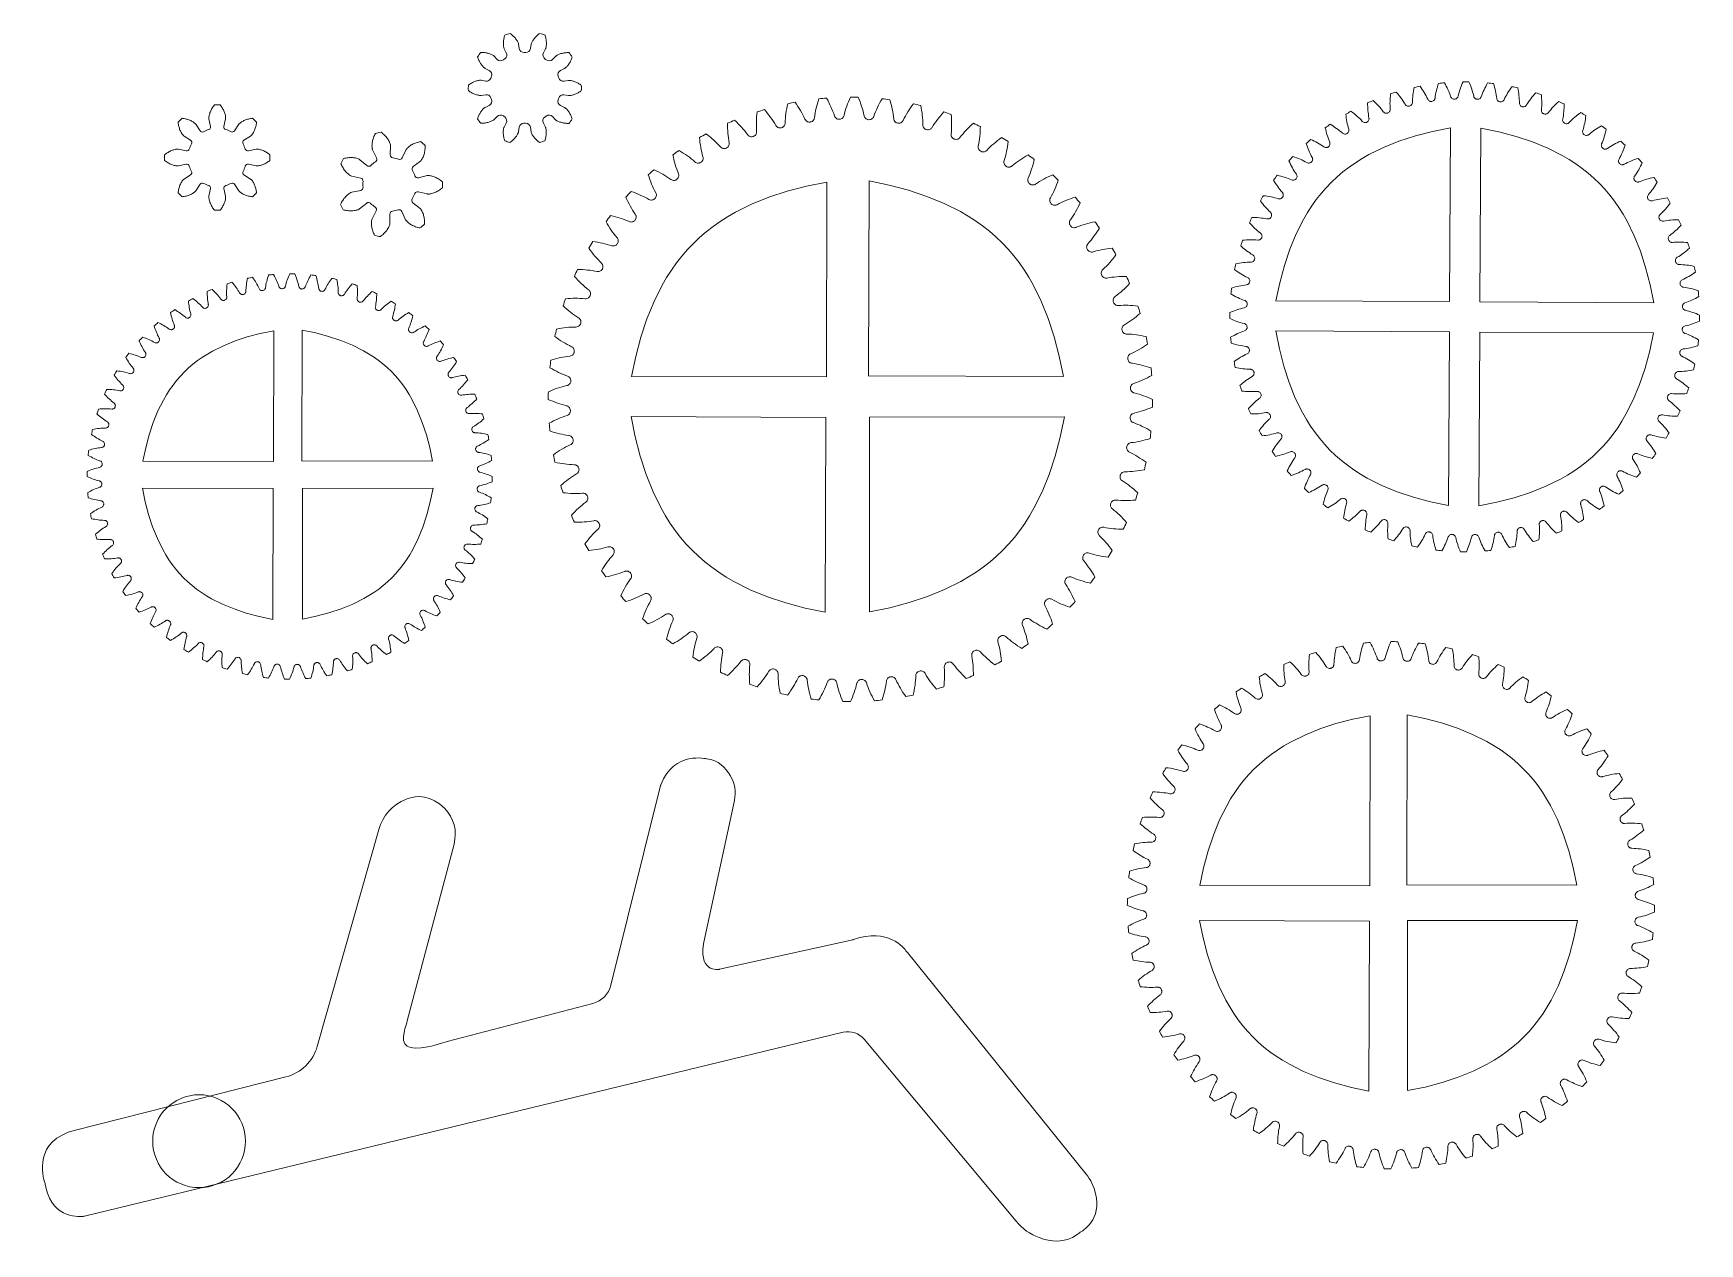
# Model space of a CAD drawing. Extents: x -181 to 448, y -465 to -8.
import ezdxf

# ---------------------------------------------------------------- set-up
doc = ezdxf.new("R2010")
doc.units = 0
doc.header["$MEASUREMENT"] = 0
doc.layers.add('Layer 1', color=7, linetype='Continuous')

# ---------------------------------------------------------------- blocks, each defined once
blk = doc.blocks.new('block 3')
at = {"layer": 'Layer 1', "color": 7, "lineweight": 9, "true_color": 0xffffff}
blk.add_lwpolyline([(364.95, -120.6), (430.51, -120.92)], dxfattribs=at)
blk = doc.blocks.new('block 4')
at = {"layer": 'Layer 1', "color": 7, "lineweight": 9, "true_color": 0xffffff}
blk.add_lwpolyline([(430.51, -120.92), (429.08, -127.72), (427.34, -134.2), (425.27, -140.36), (422.87, -146.17), (420.11, -151.63), (418.6, -154.22), (416.99, -156.72), (415.28, -159.11), (413.47, -161.41), (411.56, -163.6), (409.55, -165.69), (407.44, -167.68), (405.23, -169.56), (402.92, -171.34), (400.5, -173.03), (397.99, -174.61), (395.39, -176.1), (389.9, -178.8), (384.07, -181.14), (377.89, -183.14), (371.4, -184.81), (364.59, -186.17)], dxfattribs=at)
blk = doc.blocks.new('block 5')
at = {"layer": 'Layer 1', "color": 7, "lineweight": 9, "true_color": 0xffffff}
blk.add_lwpolyline([(364.59, -186.17), (364.95, -120.6)], dxfattribs=at)
blk = doc.blocks.new('block 6')
at = {"layer": 'Layer 1', "color": 7, "lineweight": 9, "true_color": 0xffffff}
blk.add_lwpolyline([(365.37, -43.6), (372.16, -45.03), (378.64, -46.77), (384.79, -48.84), (390.61, -51.24), (396.06, -54), (398.65, -55.52), (401.14, -57.13), (403.53, -58.84), (405.83, -60.65), (408.02, -62.55), (410.11, -64.57), (412.1, -66.68), (413.98, -68.89), (415.76, -71.21), (417.44, -73.62), (419.03, -76.13), (420.51, -78.74), (423.21, -84.23), (425.55, -90.07), (427.55, -96.25), (429.22, -102.75), (430.58, -109.56)], dxfattribs=at)
blk = doc.blocks.new('block 7')
at = {"layer": 'Layer 1', "color": 7, "lineweight": 9, "true_color": 0xffffff}
blk.add_lwpolyline([(430.58, -109.56), (365.01, -109.16)], dxfattribs=at)
blk = doc.blocks.new('block 8')
at = {"layer": 'Layer 1', "color": 7, "lineweight": 9, "true_color": 0xffffff}
blk.add_lwpolyline([(365.01, -109.16), (365.37, -43.6)], dxfattribs=at)
blk = doc.blocks.new('block 9')
at = {"layer": 'Layer 1', "color": 7, "lineweight": 9, "true_color": 0xffffff}
blk.add_lwpolyline([(287.94, -120.14), (353.5, -120.5)], dxfattribs=at)
blk = doc.blocks.new('block 10')
at = {"layer": 'Layer 1', "color": 7, "lineweight": 9, "true_color": 0xffffff}
blk.add_lwpolyline([(353.5, -120.5), (353.14, -186.1)], dxfattribs=at)
blk = doc.blocks.new('block 11')
at = {"layer": 'Layer 1', "color": 7, "lineweight": 9, "true_color": 0xffffff}
blk.add_lwpolyline([(353.14, -186.1), (346.35, -184.67), (339.87, -182.93), (333.72, -180.86), (327.91, -178.46), (322.45, -175.7), (319.87, -174.18), (317.37, -172.57), (314.98, -170.86), (312.69, -169.05), (310.49, -167.14), (308.4, -165.13), (306.42, -163.02), (304.54, -160.81), (302.75, -158.49), (301.07, -156.08), (299.49, -153.57), (298, -150.96), (295.31, -145.47), (292.97, -139.63), (290.97, -133.45), (289.29, -126.95), (287.94, -120.14)], dxfattribs=at)
blk = doc.blocks.new('block 12')
at = {"layer": 'Layer 1', "color": 7, "lineweight": 9, "true_color": 0xffffff}
blk.add_lwpolyline([(353.93, -43.53), (353.57, -109.1)], dxfattribs=at)
blk = doc.blocks.new('block 13')
at = {"layer": 'Layer 1', "color": 7, "lineweight": 9, "true_color": 0xffffff}
blk.add_lwpolyline([(353.57, -109.1), (288, -108.78)], dxfattribs=at)
blk = doc.blocks.new('block 14')
at = {"layer": 'Layer 1', "color": 7, "lineweight": 9, "true_color": 0xffffff}
blk.add_lwpolyline([(288, -108.78), (289.43, -101.98), (291.18, -95.5), (293.24, -89.34), (295.65, -83.53), (298.4, -78.07), (299.92, -75.48), (301.53, -72.98), (303.24, -70.59), (305.04, -68.29), (306.95, -66.1), (308.96, -64.01), (311.07, -62.02), (313.28, -60.14), (315.6, -58.35), (318.01, -56.67), (320.52, -55.09), (323.12, -53.6), (328.61, -50.9), (334.45, -48.56), (340.62, -46.56), (347.12, -44.89), (353.93, -43.53)], dxfattribs=at)
blk = doc.blocks.new('block 15')
at = {"layer": 'Layer 1', "color": 7, "lineweight": 9, "true_color": 0xffffff}
blk.add_open_spline([(440.56, -102.45), (440.56, -102.44), (440.55, -102.42), (440.55, -102.41)], degree=3, dxfattribs=at)
blk = doc.blocks.new('block 16')
at = {"layer": 'Layer 1', "color": 7, "lineweight": 9, "true_color": 0xffffff}
blk.add_open_spline([(441.38, -100.89), (441.21, -100.96), (441.06, -101.07), (440.93, -101.21), (440.8, -101.34), (440.7, -101.5), (440.63, -101.67), (440.59, -101.79), (440.56, -101.91), (440.54, -102.04), (440.53, -102.16), (440.53, -102.28), (440.55, -102.41)], degree=3, knots=[0, 0, 0, 0, 1, 1, 1, 2, 2, 2, 3, 3, 3, 4, 4, 4, 4], dxfattribs=at)
blk = doc.blocks.new('block 17')
at = {"layer": 'Layer 1', "color": 7, "lineweight": 9, "true_color": 0xffffff}
blk.add_lwpolyline([(441.38, -100.89), (442.02, -100.59), (442.65, -100.27), (443.27, -99.93), (443.89, -99.58), (444.51, -99.2), (445.12, -98.81), (445.72, -98.41), (446.32, -97.99)], dxfattribs=at)
blk = doc.blocks.new('block 18')
at = {"layer": 'Layer 1', "color": 7, "lineweight": 9, "true_color": 0xffffff}
blk.add_open_spline([(446.32, -97.99), (446.18, -97.26), (446.03, -96.52), (445.86, -95.79)], degree=3, dxfattribs=at)
blk = doc.blocks.new('block 19')
at = {"layer": 'Layer 1', "color": 7, "lineweight": 9, "true_color": 0xffffff}
blk.add_lwpolyline([(440.18, -95.09), (440.88, -95.11), (441.59, -95.16), (442.3, -95.22), (443.01, -95.3), (443.72, -95.4), (444.43, -95.51), (445.15, -95.64), (445.86, -95.79)], dxfattribs=at)
blk = doc.blocks.new('block 20')
at = {"layer": 'Layer 1', "color": 7, "lineweight": 9, "true_color": 0xffffff}
blk.add_open_spline([(438.82, -94.02), (438.86, -94.2), (438.95, -94.37), (439.06, -94.52), (439.17, -94.67), (439.31, -94.8), (439.47, -94.89), (439.58, -94.96), (439.69, -95), (439.81, -95.04), (439.93, -95.07), (440.06, -95.09), (440.18, -95.09)], degree=3, knots=[0, 0, 0, 0, 1, 1, 1, 2, 2, 2, 3, 3, 3, 4, 4, 4, 4], dxfattribs=at)
blk = doc.blocks.new('block 21')
at = {"layer": 'Layer 1', "color": 7, "lineweight": 9, "true_color": 0xffffff}
blk.add_open_spline([(438.82, -94.02), (438.81, -94.01), (438.81, -93.99), (438.81, -93.98)], degree=3, dxfattribs=at)
blk = doc.blocks.new('block 22')
at = {"layer": 'Layer 1', "color": 7, "lineweight": 9, "true_color": 0xffffff}
blk.add_open_spline([(439.47, -92.38), (439.31, -92.47), (439.17, -92.6), (439.05, -92.74), (438.94, -92.89), (438.86, -93.06), (438.81, -93.24), (438.78, -93.36), (438.76, -93.48), (438.76, -93.61), (438.76, -93.73), (438.77, -93.86), (438.81, -93.98)], degree=3, knots=[0, 0, 0, 0, 1, 1, 1, 2, 2, 2, 3, 3, 3, 4, 4, 4, 4], dxfattribs=at)
blk = doc.blocks.new('block 23')
at = {"layer": 'Layer 1', "color": 7, "lineweight": 9, "true_color": 0xffffff}
blk.add_lwpolyline([(439.47, -92.38), (440.07, -92.02), (440.67, -91.63), (441.25, -91.23), (441.83, -90.81), (442.4, -90.38), (442.97, -89.93), (443.53, -89.46), (444.08, -88.98)], dxfattribs=at)
blk = doc.blocks.new('block 24')
at = {"layer": 'Layer 1', "color": 7, "lineweight": 9, "true_color": 0xffffff}
blk.add_open_spline([(444.08, -88.98), (443.86, -88.27), (443.63, -87.55), (443.4, -86.84)], degree=3, dxfattribs=at)
blk = doc.blocks.new('block 25')
at = {"layer": 'Layer 1', "color": 7, "lineweight": 9, "true_color": 0xffffff}
blk.add_lwpolyline([(437.67, -86.74), (438.37, -86.69), (439.08, -86.66), (439.79, -86.65), (440.51, -86.65), (441.22, -86.67), (441.95, -86.71), (442.67, -86.77), (443.4, -86.84)], dxfattribs=at)
blk = doc.blocks.new('block 26')
at = {"layer": 'Layer 1', "color": 7, "lineweight": 9, "true_color": 0xffffff}
blk.add_open_spline([(436.2, -85.82), (436.27, -86), (436.37, -86.16), (436.5, -86.29), (436.62, -86.43), (436.78, -86.54), (436.94, -86.62), (437.06, -86.67), (437.18, -86.71), (437.3, -86.73), (437.42, -86.75), (437.55, -86.75), (437.67, -86.74)], degree=3, knots=[0, 0, 0, 0, 1, 1, 1, 2, 2, 2, 3, 3, 3, 4, 4, 4, 4], dxfattribs=at)
blk = doc.blocks.new('block 27')
at = {"layer": 'Layer 1', "color": 7, "lineweight": 9, "true_color": 0xffffff}
blk.add_open_spline([(436.2, -85.82), (436.2, -85.81), (436.19, -85.79), (436.19, -85.78)], degree=3, dxfattribs=at)
blk = doc.blocks.new('block 28')
at = {"layer": 'Layer 1', "color": 7, "lineweight": 9, "true_color": 0xffffff}
blk.add_open_spline([(436.68, -84.12), (436.53, -84.23), (436.4, -84.37), (436.31, -84.52), (436.21, -84.68), (436.14, -84.86), (436.11, -85.04), (436.09, -85.17), (436.09, -85.29), (436.1, -85.42), (436.12, -85.54), (436.14, -85.66), (436.19, -85.78)], degree=3, knots=[0, 0, 0, 0, 1, 1, 1, 2, 2, 2, 3, 3, 3, 4, 4, 4, 4], dxfattribs=at)
blk = doc.blocks.new('block 29')
at = {"layer": 'Layer 1', "color": 7, "lineweight": 9, "true_color": 0xffffff}
blk.add_lwpolyline([(436.68, -84.12), (437.24, -83.69), (437.79, -83.25), (438.33, -82.79), (438.87, -82.31), (439.39, -81.82), (439.91, -81.31), (440.41, -80.79), (440.91, -80.26)], dxfattribs=at)
blk = doc.blocks.new('block 30')
at = {"layer": 'Layer 1', "color": 7, "lineweight": 9, "true_color": 0xffffff}
blk.add_open_spline([(440.91, -80.26), (440.62, -79.57), (440.32, -78.88), (440.01, -78.2)], degree=3, dxfattribs=at)
blk = doc.blocks.new('block 31')
at = {"layer": 'Layer 1', "color": 7, "lineweight": 9, "true_color": 0xffffff}
blk.add_lwpolyline([(434.3, -78.7), (435, -78.57), (435.7, -78.47), (436.4, -78.38), (437.11, -78.31), (437.83, -78.26), (438.55, -78.23), (439.28, -78.21), (440.01, -78.2)], dxfattribs=at)
blk = doc.blocks.new('block 32')
at = {"layer": 'Layer 1', "color": 7, "lineweight": 9, "true_color": 0xffffff}
blk.add_open_spline([(432.75, -77.94), (432.83, -78.1), (432.95, -78.25), (433.09, -78.37), (433.23, -78.5), (433.39, -78.59), (433.57, -78.65), (433.69, -78.69), (433.81, -78.71), (433.93, -78.72), (434.06, -78.73), (434.18, -78.72), (434.3, -78.7)], degree=3, knots=[0, 0, 0, 0, 1, 1, 1, 2, 2, 2, 3, 3, 3, 4, 4, 4, 4], dxfattribs=at)
blk = doc.blocks.new('block 33')
at = {"layer": 'Layer 1', "color": 7, "lineweight": 9, "true_color": 0xffffff}
blk.add_open_spline([(432.75, -77.94), (432.74, -77.92), (432.73, -77.91), (432.73, -77.9)], degree=3, dxfattribs=at)
blk = doc.blocks.new('block 34')
at = {"layer": 'Layer 1', "color": 7, "lineweight": 9, "true_color": 0xffffff}
blk.add_open_spline([(433.05, -76.19), (432.91, -76.32), (432.79, -76.47), (432.71, -76.64), (432.63, -76.8), (432.59, -76.99), (432.58, -77.17), (432.57, -77.3), (432.58, -77.42), (432.6, -77.54), (432.63, -77.67), (432.67, -77.78), (432.73, -77.9)], degree=3, knots=[0, 0, 0, 0, 1, 1, 1, 2, 2, 2, 3, 3, 3, 4, 4, 4, 4], dxfattribs=at)
blk = doc.blocks.new('block 35')
at = {"layer": 'Layer 1', "color": 7, "lineweight": 9, "true_color": 0xffffff}
blk.add_lwpolyline([(433.05, -76.19), (433.56, -75.71), (434.06, -75.21), (434.55, -74.7), (435.03, -74.17), (435.5, -73.62), (435.96, -73.07), (436.41, -72.5), (436.85, -71.91)], dxfattribs=at)
blk = doc.blocks.new('block 36')
at = {"layer": 'Layer 1', "color": 7, "lineweight": 9, "true_color": 0xffffff}
blk.add_open_spline([(436.85, -71.91), (436.49, -71.26), (436.11, -70.61), (435.74, -69.96)], degree=3, dxfattribs=at)
blk = doc.blocks.new('block 37')
at = {"layer": 'Layer 1', "color": 7, "lineweight": 9, "true_color": 0xffffff}
blk.add_lwpolyline([(430.11, -71.05), (430.79, -70.85), (431.47, -70.68), (432.17, -70.52), (432.87, -70.37), (433.57, -70.25), (434.29, -70.14), (435.01, -70.04), (435.74, -69.96)], dxfattribs=at)
blk = doc.blocks.new('block 38')
at = {"layer": 'Layer 1', "color": 7, "lineweight": 9, "true_color": 0xffffff}
blk.add_open_spline([(428.49, -70.46), (428.59, -70.61), (428.72, -70.75), (428.87, -70.86), (429.02, -70.96), (429.2, -71.04), (429.38, -71.08), (429.5, -71.11), (429.62, -71.12), (429.75, -71.11), (429.87, -71.11), (430, -71.09), (430.11, -71.05)], degree=3, knots=[0, 0, 0, 0, 1, 1, 1, 2, 2, 2, 3, 3, 3, 4, 4, 4, 4], dxfattribs=at)
blk = doc.blocks.new('block 39')
at = {"layer": 'Layer 1', "color": 7, "lineweight": 9, "true_color": 0xffffff}
blk.add_open_spline([(428.49, -70.46), (428.48, -70.44), (428.47, -70.43), (428.46, -70.42)], degree=3, dxfattribs=at)
blk = doc.blocks.new('block 40')
at = {"layer": 'Layer 1', "color": 7, "lineweight": 9, "true_color": 0xffffff}
blk.add_open_spline([(428.6, -68.69), (428.48, -68.83), (428.38, -68.99), (428.32, -69.17), (428.26, -69.34), (428.23, -69.53), (428.24, -69.71), (428.24, -69.84), (428.27, -69.96), (428.3, -70.08), (428.34, -70.2), (428.4, -70.31), (428.46, -70.42)], degree=3, knots=[0, 0, 0, 0, 1, 1, 1, 2, 2, 2, 3, 3, 3, 4, 4, 4, 4], dxfattribs=at)
blk = doc.blocks.new('block 41')
at = {"layer": 'Layer 1', "color": 7, "lineweight": 9, "true_color": 0xffffff}
blk.add_lwpolyline([(428.6, -68.69), (429.06, -68.16), (429.51, -67.61), (429.94, -67.05), (430.36, -66.47), (430.77, -65.88), (431.17, -65.28), (431.56, -64.66), (431.94, -64.04)], dxfattribs=at)
blk = doc.blocks.new('block 42')
at = {"layer": 'Layer 1', "color": 7, "lineweight": 9, "true_color": 0xffffff}
blk.add_open_spline([(431.94, -64.04), (431.51, -63.42), (431.07, -62.81), (430.62, -62.21)], degree=3, dxfattribs=at)
blk = doc.blocks.new('block 43')
at = {"layer": 'Layer 1', "color": 7, "lineweight": 9, "true_color": 0xffffff}
blk.add_lwpolyline([(425.15, -63.89), (425.8, -63.62), (426.46, -63.37), (427.13, -63.14), (427.81, -62.92), (428.51, -62.72), (429.2, -62.54), (429.91, -62.37), (430.62, -62.21)], dxfattribs=at)
blk = doc.blocks.new('block 44')
at = {"layer": 'Layer 1', "color": 7, "lineweight": 9, "true_color": 0xffffff}
blk.add_open_spline([(423.47, -63.46), (423.58, -63.61), (423.73, -63.73), (423.89, -63.82), (424.05, -63.91), (424.23, -63.97), (424.42, -63.99), (424.54, -64.01), (424.67, -64), (424.79, -63.99), (424.91, -63.97), (425.03, -63.93), (425.15, -63.89)], degree=3, knots=[0, 0, 0, 0, 1, 1, 1, 2, 2, 2, 3, 3, 3, 4, 4, 4, 4], dxfattribs=at)
blk = doc.blocks.new('block 45')
at = {"layer": 'Layer 1', "color": 7, "lineweight": 9, "true_color": 0xffffff}
blk.add_open_spline([(423.47, -63.46), (423.46, -63.45), (423.45, -63.44), (423.44, -63.43)], degree=3, dxfattribs=at)
blk = doc.blocks.new('block 46')
at = {"layer": 'Layer 1', "color": 7, "lineweight": 9, "true_color": 0xffffff}
blk.add_open_spline([(423.4, -61.7), (423.29, -61.85), (423.21, -62.02), (423.16, -62.2), (423.12, -62.38), (423.11, -62.57), (423.14, -62.75), (423.16, -62.87), (423.2, -62.99), (423.25, -63.11), (423.3, -63.22), (423.36, -63.33), (423.44, -63.43)], degree=3, knots=[0, 0, 0, 0, 1, 1, 1, 2, 2, 2, 3, 3, 3, 4, 4, 4, 4], dxfattribs=at)
blk = doc.blocks.new('block 47')
at = {"layer": 'Layer 1', "color": 7, "lineweight": 9, "true_color": 0xffffff}
blk.add_lwpolyline([(423.4, -61.7), (423.8, -61.12), (424.18, -60.53), (424.56, -59.92), (424.92, -59.3), (425.26, -58.67), (425.6, -58.03), (425.92, -57.38), (426.23, -56.72)], dxfattribs=at)
blk = doc.blocks.new('block 48')
at = {"layer": 'Layer 1', "color": 7, "lineweight": 9, "true_color": 0xffffff}
blk.add_open_spline([(426.23, -56.72), (425.73, -56.15), (425.24, -55.59), (424.73, -55.04)], degree=3, dxfattribs=at)
blk = doc.blocks.new('block 49')
at = {"layer": 'Layer 1', "color": 7, "lineweight": 9, "true_color": 0xffffff}
blk.add_lwpolyline([(419.46, -57.28), (420.08, -56.94), (420.71, -56.63), (421.36, -56.33), (422.01, -56.04), (422.68, -55.77), (423.35, -55.51), (424.04, -55.27), (424.73, -55.04)], dxfattribs=at)
blk = doc.blocks.new('block 50')
at = {"layer": 'Layer 1', "color": 7, "lineweight": 9, "true_color": 0xffffff}
blk.add_open_spline([(417.75, -57.03), (417.88, -57.17), (418.03, -57.27), (418.2, -57.34), (418.37, -57.42), (418.56, -57.46), (418.74, -57.46), (418.87, -57.46), (418.99, -57.45), (419.11, -57.41), (419.24, -57.38), (419.35, -57.34), (419.46, -57.28)], degree=3, knots=[0, 0, 0, 0, 1, 1, 1, 2, 2, 2, 3, 3, 3, 4, 4, 4, 4], dxfattribs=at)
blk = doc.blocks.new('block 51')
at = {"layer": 'Layer 1', "color": 7, "lineweight": 9, "true_color": 0xffffff}
blk.add_open_spline([(417.75, -57.03), (417.73, -57.02), (417.72, -57.01), (417.71, -57)], degree=3, dxfattribs=at)
blk = doc.blocks.new('block 52')
at = {"layer": 'Layer 1', "color": 7, "lineweight": 9, "true_color": 0xffffff}
blk.add_open_spline([(417.49, -55.28), (417.4, -55.44), (417.34, -55.62), (417.31, -55.81), (417.29, -55.99), (417.3, -56.18), (417.35, -56.36), (417.38, -56.48), (417.43, -56.6), (417.49, -56.7), (417.55, -56.81), (417.62, -56.91), (417.71, -57)], degree=3, knots=[0, 0, 0, 0, 1, 1, 1, 2, 2, 2, 3, 3, 3, 4, 4, 4, 4], dxfattribs=at)
blk = doc.blocks.new('block 53')
at = {"layer": 'Layer 1', "color": 7, "lineweight": 9, "true_color": 0xffffff}
blk.add_lwpolyline([(417.49, -55.28), (417.83, -54.67), (418.15, -54.04), (418.46, -53.4), (418.75, -52.75), (419.03, -52.08), (419.29, -51.41), (419.54, -50.73), (419.78, -50.04)], dxfattribs=at)
blk = doc.blocks.new('block 54')
at = {"layer": 'Layer 1', "color": 7, "lineweight": 9, "true_color": 0xffffff}
blk.add_open_spline([(419.78, -50.04), (419.24, -49.53), (418.68, -49.02), (418.12, -48.52)], degree=3, dxfattribs=at)
blk = doc.blocks.new('block 55')
at = {"layer": 'Layer 1', "color": 7, "lineweight": 9, "true_color": 0xffffff}
blk.add_lwpolyline([(413.11, -51.3), (413.69, -50.9), (414.29, -50.52), (414.9, -50.16), (415.52, -49.8), (416.15, -49.47), (416.8, -49.14), (417.46, -48.83), (418.12, -48.52)], dxfattribs=at)
blk = doc.blocks.new('block 56')
at = {"layer": 'Layer 1', "color": 7, "lineweight": 9, "true_color": 0xffffff}
blk.add_open_spline([(411.38, -51.24), (411.53, -51.35), (411.69, -51.44), (411.87, -51.5), (412.05, -51.55), (412.23, -51.57), (412.42, -51.55), (412.54, -51.54), (412.67, -51.52), (412.78, -51.47), (412.9, -51.43), (413.01, -51.37), (413.11, -51.3)], degree=3, knots=[0, 0, 0, 0, 1, 1, 1, 2, 2, 2, 3, 3, 3, 4, 4, 4, 4], dxfattribs=at)
blk = doc.blocks.new('block 57')
at = {"layer": 'Layer 1', "color": 7, "lineweight": 9, "true_color": 0xffffff}
blk.add_open_spline([(411.38, -51.24), (411.37, -51.23), (411.36, -51.22), (411.35, -51.21)], degree=3, dxfattribs=at)
blk = doc.blocks.new('block 58')
at = {"layer": 'Layer 1', "color": 7, "lineweight": 9, "true_color": 0xffffff}
blk.add_open_spline([(410.94, -49.52), (410.87, -49.69), (410.83, -49.88), (410.82, -50.06), (410.82, -50.25), (410.85, -50.43), (410.91, -50.61), (410.96, -50.72), (411.02, -50.83), (411.09, -50.94), (411.16, -51.04), (411.25, -51.13), (411.35, -51.21)], degree=3, knots=[0, 0, 0, 0, 1, 1, 1, 2, 2, 2, 3, 3, 3, 4, 4, 4, 4], dxfattribs=at)
blk = doc.blocks.new('block 59')
at = {"layer": 'Layer 1', "color": 7, "lineweight": 9, "true_color": 0xffffff}
blk.add_lwpolyline([(410.94, -49.52), (411.22, -48.87), (411.47, -48.22), (411.71, -47.55), (411.93, -46.87), (412.14, -46.18), (412.33, -45.48), (412.51, -44.78), (412.68, -44.07)], dxfattribs=at)
blk = doc.blocks.new('block 60')
at = {"layer": 'Layer 1', "color": 7, "lineweight": 9, "true_color": 0xffffff}
blk.add_open_spline([(412.68, -44.07), (412.08, -43.61), (411.47, -43.17), (410.87, -42.73)], degree=3, dxfattribs=at)
blk = doc.blocks.new('block 61')
at = {"layer": 'Layer 1', "color": 7, "lineweight": 9, "true_color": 0xffffff}
blk.add_lwpolyline([(406.17, -46.02), (406.71, -45.56), (407.26, -45.12), (407.83, -44.7), (408.41, -44.28), (409.01, -43.88), (409.62, -43.48), (410.24, -43.1), (410.87, -42.73)], dxfattribs=at)
blk = doc.blocks.new('block 62')
at = {"layer": 'Layer 1', "color": 7, "lineweight": 9, "true_color": 0xffffff}
blk.add_open_spline([(404.45, -46.14), (404.6, -46.24), (404.78, -46.31), (404.96, -46.35), (405.14, -46.38), (405.33, -46.38), (405.51, -46.34), (405.63, -46.32), (405.75, -46.28), (405.87, -46.22), (405.98, -46.17), (406.08, -46.1), (406.17, -46.02)], degree=3, knots=[0, 0, 0, 0, 1, 1, 1, 2, 2, 2, 3, 3, 3, 4, 4, 4, 4], dxfattribs=at)
blk = doc.blocks.new('block 63')
at = {"layer": 'Layer 1', "color": 7, "lineweight": 9, "true_color": 0xffffff}
blk.add_open_spline([(404.45, -46.14), (404.43, -46.13), (404.42, -46.12), (404.41, -46.11)], degree=3, dxfattribs=at)
blk = doc.blocks.new('block 64')
at = {"layer": 'Layer 1', "color": 7, "lineweight": 9, "true_color": 0xffffff}
blk.add_open_spline([(403.83, -44.48), (403.77, -44.65), (403.75, -44.84), (403.77, -45.03), (403.78, -45.21), (403.83, -45.39), (403.92, -45.56), (403.97, -45.67), (404.04, -45.77), (404.13, -45.87), (404.21, -45.96), (404.3, -46.04), (404.41, -46.11)], degree=3, knots=[0, 0, 0, 0, 1, 1, 1, 2, 2, 2, 3, 3, 3, 4, 4, 4, 4], dxfattribs=at)
blk = doc.blocks.new('block 65')
at = {"layer": 'Layer 1', "color": 7, "lineweight": 9, "true_color": 0xffffff}
blk.add_lwpolyline([(403.83, -44.48), (404.04, -43.8), (404.22, -43.12), (404.39, -42.43), (404.54, -41.73), (404.67, -41.03), (404.79, -40.31), (404.9, -39.59), (404.98, -38.87)], dxfattribs=at)
blk = doc.blocks.new('block 66')
at = {"layer": 'Layer 1', "color": 7, "lineweight": 9, "true_color": 0xffffff}
blk.add_open_spline([(404.98, -38.87), (404.34, -38.48), (403.7, -38.1), (403.04, -37.73)], degree=3, dxfattribs=at)
blk = doc.blocks.new('block 67')
at = {"layer": 'Layer 1', "color": 7, "lineweight": 9, "true_color": 0xffffff}
blk.add_lwpolyline([(398.72, -41.49), (399.21, -40.98), (399.71, -40.49), (400.23, -40), (400.77, -39.53), (401.32, -39.07), (401.88, -38.61), (402.46, -38.17), (403.04, -37.73)], dxfattribs=at)
blk = doc.blocks.new('block 68')
at = {"layer": 'Layer 1', "color": 7, "lineweight": 9, "true_color": 0xffffff}
blk.add_open_spline([(397.02, -41.79), (397.18, -41.88), (397.36, -41.93), (397.55, -41.94), (397.73, -41.96), (397.92, -41.94), (398.1, -41.88), (398.22, -41.85), (398.33, -41.8), (398.44, -41.73), (398.54, -41.66), (398.64, -41.58), (398.72, -41.49)], degree=3, knots=[0, 0, 0, 0, 1, 1, 1, 2, 2, 2, 3, 3, 3, 4, 4, 4, 4], dxfattribs=at)
blk = doc.blocks.new('block 69')
at = {"layer": 'Layer 1', "color": 7, "lineweight": 9, "true_color": 0xffffff}
blk.add_open_spline([(397.02, -41.79), (397, -41.78), (396.99, -41.78), (396.97, -41.77)], degree=3, dxfattribs=at)
blk = doc.blocks.new('block 70')
at = {"layer": 'Layer 1', "color": 7, "lineweight": 9, "true_color": 0xffffff}
blk.add_open_spline([(396.23, -40.2), (396.19, -40.39), (396.19, -40.57), (396.22, -40.76), (396.26, -40.94), (396.33, -41.11), (396.43, -41.27), (396.5, -41.38), (396.58, -41.47), (396.67, -41.56), (396.76, -41.64), (396.86, -41.71), (396.97, -41.77)], degree=3, knots=[0, 0, 0, 0, 1, 1, 1, 2, 2, 2, 3, 3, 3, 4, 4, 4, 4], dxfattribs=at)
blk = doc.blocks.new('block 71')
at = {"layer": 'Layer 1', "color": 7, "lineweight": 9, "true_color": 0xffffff}
blk.add_lwpolyline([(396.23, -40.2), (396.36, -39.51), (396.48, -38.82), (396.57, -38.11), (396.65, -37.4), (396.71, -36.68), (396.75, -35.96), (396.78, -35.24), (396.79, -34.51)], dxfattribs=at)
blk = doc.blocks.new('block 72')
at = {"layer": 'Layer 1', "color": 7, "lineweight": 9, "true_color": 0xffffff}
blk.add_open_spline([(396.79, -34.51), (396.11, -34.19), (395.43, -33.88), (394.74, -33.58)], degree=3, dxfattribs=at)
blk = doc.blocks.new('block 73')
at = {"layer": 'Layer 1', "color": 7, "lineweight": 9, "true_color": 0xffffff}
blk.add_lwpolyline([(390.84, -37.77), (391.27, -37.21), (391.72, -36.67), (392.18, -36.13), (392.67, -35.6), (393.17, -35.08), (393.68, -34.57), (394.2, -34.07), (394.74, -33.58)], dxfattribs=at)
blk = doc.blocks.new('block 74')
at = {"layer": 'Layer 1', "color": 7, "lineweight": 9, "true_color": 0xffffff}
blk.add_open_spline([(389.17, -38.24), (389.35, -38.31), (389.53, -38.34), (389.72, -38.34), (389.9, -38.34), (390.09, -38.3), (390.26, -38.22), (390.37, -38.18), (390.48, -38.11), (390.58, -38.03), (390.68, -37.96), (390.76, -37.87), (390.84, -37.77)], degree=3, knots=[0, 0, 0, 0, 1, 1, 1, 2, 2, 2, 3, 3, 3, 4, 4, 4, 4], dxfattribs=at)
blk = doc.blocks.new('block 75')
at = {"layer": 'Layer 1', "color": 7, "lineweight": 9, "true_color": 0xffffff}
blk.add_open_spline([(389.17, -38.24), (389.16, -38.24), (389.14, -38.23), (389.13, -38.23)], degree=3, dxfattribs=at)
blk = doc.blocks.new('block 76')
at = {"layer": 'Layer 1', "color": 7, "lineweight": 9, "true_color": 0xffffff}
blk.add_open_spline([(388.23, -36.75), (388.21, -36.93), (388.22, -37.12), (388.28, -37.3), (388.33, -37.48), (388.42, -37.64), (388.53, -37.79), (388.61, -37.89), (388.7, -37.97), (388.8, -38.05), (388.9, -38.12), (389.01, -38.18), (389.13, -38.23)], degree=3, knots=[0, 0, 0, 0, 1, 1, 1, 2, 2, 2, 3, 3, 3, 4, 4, 4, 4], dxfattribs=at)
blk = doc.blocks.new('block 77')
at = {"layer": 'Layer 1', "color": 7, "lineweight": 9, "true_color": 0xffffff}
blk.add_lwpolyline([(388.23, -36.75), (388.29, -36.05), (388.33, -35.34), (388.35, -34.63), (388.35, -33.92), (388.33, -33.2), (388.3, -32.48), (388.25, -31.75), (388.19, -31.02)], dxfattribs=at)
blk = doc.blocks.new('block 78')
at = {"layer": 'Layer 1', "color": 7, "lineweight": 9, "true_color": 0xffffff}
blk.add_open_spline([(388.19, -31.02), (387.48, -30.78), (386.77, -30.54), (386.05, -30.32)], degree=3, dxfattribs=at)
blk = doc.blocks.new('block 79')
at = {"layer": 'Layer 1', "color": 7, "lineweight": 9, "true_color": 0xffffff}
blk.add_lwpolyline([(382.61, -34.89), (382.98, -34.29), (383.37, -33.7), (383.78, -33.12), (384.2, -32.54), (384.64, -31.98), (385.1, -31.42), (385.57, -30.86), (386.05, -30.32)], dxfattribs=at)
blk = doc.blocks.new('block 80')
at = {"layer": 'Layer 1', "color": 7, "lineweight": 9, "true_color": 0xffffff}
blk.add_open_spline([(381, -35.54), (381.18, -35.58), (381.37, -35.6), (381.55, -35.58), (381.74, -35.55), (381.92, -35.49), (382.08, -35.4), (382.19, -35.34), (382.29, -35.27), (382.38, -35.18), (382.47, -35.09), (382.54, -35), (382.61, -34.89)], degree=3, knots=[0, 0, 0, 0, 1, 1, 1, 2, 2, 2, 3, 3, 3, 4, 4, 4, 4], dxfattribs=at)
blk = doc.blocks.new('block 81')
at = {"layer": 'Layer 1', "color": 7, "lineweight": 9, "true_color": 0xffffff}
blk.add_open_spline([(381, -35.54), (380.99, -35.53), (380.97, -35.53), (380.96, -35.52)], degree=3, dxfattribs=at)
blk = doc.blocks.new('block 82')
at = {"layer": 'Layer 1', "color": 7, "lineweight": 9, "true_color": 0xffffff}
blk.add_open_spline([(379.9, -34.15), (379.9, -34.33), (379.94, -34.52), (380.01, -34.69), (380.08, -34.86), (380.19, -35.02), (380.32, -35.15), (380.41, -35.24), (380.51, -35.32), (380.61, -35.38), (380.72, -35.44), (380.84, -35.49), (380.96, -35.52)], degree=3, knots=[0, 0, 0, 0, 1, 1, 1, 2, 2, 2, 3, 3, 3, 4, 4, 4, 4], dxfattribs=at)
blk = doc.blocks.new('block 83')
at = {"layer": 'Layer 1', "color": 7, "lineweight": 9, "true_color": 0xffffff}
blk.add_lwpolyline([(379.9, -34.15), (379.89, -33.44), (379.86, -32.74), (379.8, -32.03), (379.73, -31.32), (379.64, -30.61), (379.53, -29.89), (379.41, -29.17), (379.27, -28.46)], dxfattribs=at)
blk = doc.blocks.new('block 84')
at = {"layer": 'Layer 1', "color": 7, "lineweight": 9, "true_color": 0xffffff}
blk.add_open_spline([(379.27, -28.46), (378.54, -28.29), (377.81, -28.13), (377.07, -27.98)], degree=3, dxfattribs=at)
blk = doc.blocks.new('block 85')
at = {"layer": 'Layer 1', "color": 7, "lineweight": 9, "true_color": 0xffffff}
blk.add_lwpolyline([(374.12, -32.89), (374.43, -32.25), (374.75, -31.62), (375.1, -31), (375.46, -30.39), (375.84, -29.78), (376.24, -29.17), (376.65, -28.57), (377.07, -27.98)], dxfattribs=at)
blk = doc.blocks.new('block 86')
at = {"layer": 'Layer 1', "color": 7, "lineweight": 9, "true_color": 0xffffff}
blk.add_open_spline([(372.59, -33.7), (372.78, -33.73), (372.96, -33.72), (373.14, -33.68), (373.33, -33.64), (373.5, -33.56), (373.65, -33.45), (373.75, -33.38), (373.84, -33.3), (373.92, -33.2), (374, -33.1), (374.07, -33), (374.12, -32.89)], degree=3, knots=[0, 0, 0, 0, 1, 1, 1, 2, 2, 2, 3, 3, 3, 4, 4, 4, 4], dxfattribs=at)
blk = doc.blocks.new('block 87')
at = {"layer": 'Layer 1', "color": 7, "lineweight": 9, "true_color": 0xffffff}
blk.add_open_spline([(372.59, -33.7), (372.58, -33.69), (372.56, -33.69), (372.55, -33.69)], degree=3, dxfattribs=at)
blk = doc.blocks.new('block 88')
at = {"layer": 'Layer 1', "color": 7, "lineweight": 9, "true_color": 0xffffff}
blk.add_open_spline([(371.35, -32.43), (371.37, -32.62), (371.43, -32.8), (371.52, -32.96), (371.61, -33.12), (371.73, -33.27), (371.87, -33.39), (371.97, -33.46), (372.08, -33.53), (372.19, -33.58), (372.3, -33.63), (372.42, -33.67), (372.55, -33.69)], degree=3, knots=[0, 0, 0, 0, 1, 1, 1, 2, 2, 2, 3, 3, 3, 4, 4, 4, 4], dxfattribs=at)
blk = doc.blocks.new('block 89')
at = {"layer": 'Layer 1', "color": 7, "lineweight": 9, "true_color": 0xffffff}
blk.add_lwpolyline([(371.35, -32.43), (371.27, -31.73), (371.16, -31.04), (371.03, -30.34), (370.88, -29.64), (370.72, -28.94), (370.54, -28.24), (370.34, -27.54), (370.13, -26.84)], dxfattribs=at)
blk = doc.blocks.new('block 90')
at = {"layer": 'Layer 1', "color": 7, "lineweight": 9, "true_color": 0xffffff}
blk.add_open_spline([(370.13, -26.84), (369.38, -26.75), (368.64, -26.66), (367.89, -26.59)], degree=3, dxfattribs=at)
blk = doc.blocks.new('block 91')
at = {"layer": 'Layer 1', "color": 7, "lineweight": 9, "true_color": 0xffffff}
blk.add_lwpolyline([(365.47, -31.78), (365.71, -31.12), (365.97, -30.46), (366.25, -29.81), (366.54, -29.16), (366.86, -28.51), (367.19, -27.87), (367.53, -27.23), (367.89, -26.59)], dxfattribs=at)
blk = doc.blocks.new('block 92')
at = {"layer": 'Layer 1', "color": 7, "lineweight": 9, "true_color": 0xffffff}
blk.add_open_spline([(364.04, -32.75), (364.22, -32.76), (364.41, -32.73), (364.58, -32.67), (364.76, -32.61), (364.92, -32.52), (365.06, -32.39), (365.16, -32.31), (365.24, -32.22), (365.31, -32.11), (365.38, -32.01), (365.43, -31.9), (365.47, -31.78)], degree=3, knots=[0, 0, 0, 0, 1, 1, 1, 2, 2, 2, 3, 3, 3, 4, 4, 4, 4], dxfattribs=at)
blk = doc.blocks.new('block 93')
at = {"layer": 'Layer 1', "color": 7, "lineweight": 9, "true_color": 0xffffff}
blk.add_open_spline([(364.04, -32.75), (364.02, -32.75), (364, -32.75), (363.99, -32.75)], degree=3, dxfattribs=at)
blk = doc.blocks.new('block 94')
at = {"layer": 'Layer 1', "color": 7, "lineweight": 9, "true_color": 0xffffff}
blk.add_open_spline([(362.67, -31.62), (362.71, -31.8), (362.79, -31.97), (362.89, -32.13), (363, -32.28), (363.13, -32.41), (363.29, -32.51), (363.39, -32.58), (363.5, -32.64), (363.62, -32.68), (363.74, -32.71), (363.86, -32.74), (363.99, -32.75)], degree=3, knots=[0, 0, 0, 0, 1, 1, 1, 2, 2, 2, 3, 3, 3, 4, 4, 4, 4], dxfattribs=at)
blk = doc.blocks.new('block 95')
at = {"layer": 'Layer 1', "color": 7, "lineweight": 9, "true_color": 0xffffff}
blk.add_lwpolyline([(362.67, -31.62), (362.51, -30.93), (362.33, -30.25), (362.13, -29.57), (361.91, -28.89), (361.68, -28.21), (361.42, -27.53), (361.15, -26.86), (360.87, -26.18)], dxfattribs=at)
blk = doc.blocks.new('block 96')
at = {"layer": 'Layer 1', "color": 7, "lineweight": 9, "true_color": 0xffffff}
blk.add_open_spline([(360.87, -26.18), (360.12, -26.17), (359.37, -26.17), (358.62, -26.17)], degree=3, dxfattribs=at)
blk = doc.blocks.new('block 97')
at = {"layer": 'Layer 1', "color": 7, "lineweight": 9, "true_color": 0xffffff}
blk.add_lwpolyline([(356.76, -31.59), (356.92, -30.9), (357.11, -30.22), (357.32, -29.54), (357.55, -28.86), (357.79, -28.19), (358.05, -27.51), (358.33, -26.84), (358.62, -26.17)], dxfattribs=at)
blk = doc.blocks.new('block 98')
at = {"layer": 'Layer 1', "color": 7, "lineweight": 9, "true_color": 0xffffff}
blk.add_open_spline([(355.43, -32.7), (355.61, -32.69), (355.8, -32.64), (355.97, -32.57), (356.13, -32.49), (356.29, -32.38), (356.41, -32.24), (356.5, -32.15), (356.57, -32.05), (356.63, -31.94), (356.69, -31.82), (356.73, -31.71), (356.76, -31.59)], degree=3, knots=[0, 0, 0, 0, 1, 1, 1, 2, 2, 2, 3, 3, 3, 4, 4, 4, 4], dxfattribs=at)
blk = doc.blocks.new('block 99')
at = {"layer": 'Layer 1', "color": 7, "lineweight": 9, "true_color": 0xffffff}
blk.add_open_spline([(355.43, -32.7), (355.41, -32.7), (355.4, -32.7), (355.38, -32.7)], degree=3, dxfattribs=at)
blk = doc.blocks.new('block 100')
at = {"layer": 'Layer 1', "color": 7, "lineweight": 9, "true_color": 0xffffff}
blk.add_open_spline([(353.95, -31.72), (354.01, -31.89), (354.1, -32.06), (354.23, -32.2), (354.35, -32.34), (354.49, -32.46), (354.66, -32.54), (354.77, -32.6), (354.89, -32.64), (355.01, -32.67), (355.13, -32.7), (355.26, -32.71), (355.38, -32.7)], degree=3, knots=[0, 0, 0, 0, 1, 1, 1, 2, 2, 2, 3, 3, 3, 4, 4, 4, 4], dxfattribs=at)
blk = doc.blocks.new('block 101')
at = {"layer": 'Layer 1', "color": 7, "lineweight": 9, "true_color": 0xffffff}
blk.add_lwpolyline([(353.95, -31.72), (353.72, -31.05), (353.47, -30.39), (353.2, -29.74), (352.91, -29.08), (352.61, -28.43), (352.28, -27.78), (351.95, -27.14), (351.59, -26.5)], dxfattribs=at)
blk = doc.blocks.new('block 102')
at = {"layer": 'Layer 1', "color": 7, "lineweight": 9, "true_color": 0xffffff}
blk.add_open_spline([(351.59, -26.5), (350.84, -26.57), (350.1, -26.64), (349.35, -26.72)], degree=3, dxfattribs=at)
blk = doc.blocks.new('block 103')
at = {"layer": 'Layer 1', "color": 7, "lineweight": 9, "true_color": 0xffffff}
blk.add_lwpolyline([(348.07, -32.3), (348.16, -31.61), (348.28, -30.91), (348.41, -30.21), (348.57, -29.51), (348.74, -28.82), (348.93, -28.12), (349.13, -27.42), (349.35, -26.72)], dxfattribs=at)
blk = doc.blocks.new('block 104')
at = {"layer": 'Layer 1', "color": 7, "lineweight": 9, "true_color": 0xffffff}
blk.add_open_spline([(346.86, -33.55), (347.05, -33.52), (347.22, -33.46), (347.38, -33.36), (347.54, -33.26), (347.68, -33.14), (347.79, -32.99), (347.87, -32.89), (347.93, -32.78), (347.97, -32.66), (348.02, -32.55), (348.05, -32.43), (348.07, -32.3)], degree=3, knots=[0, 0, 0, 0, 1, 1, 1, 2, 2, 2, 3, 3, 3, 4, 4, 4, 4], dxfattribs=at)
blk = doc.blocks.new('block 105')
at = {"layer": 'Layer 1', "color": 7, "lineweight": 9, "true_color": 0xffffff}
blk.add_open_spline([(346.86, -33.55), (346.85, -33.55), (346.83, -33.55), (346.82, -33.56)], degree=3, dxfattribs=at)
blk = doc.blocks.new('block 106')
at = {"layer": 'Layer 1', "color": 7, "lineweight": 9, "true_color": 0xffffff}
blk.add_open_spline([(345.29, -32.73), (345.37, -32.9), (345.48, -33.05), (345.61, -33.18), (345.75, -33.31), (345.91, -33.41), (346.08, -33.47), (346.2, -33.52), (346.32, -33.55), (346.44, -33.56), (346.57, -33.58), (346.69, -33.57), (346.82, -33.56)], degree=3, knots=[0, 0, 0, 0, 1, 1, 1, 2, 2, 2, 3, 3, 3, 4, 4, 4, 4], dxfattribs=at)
blk = doc.blocks.new('block 107')
at = {"layer": 'Layer 1', "color": 7, "lineweight": 9, "true_color": 0xffffff}
blk.add_lwpolyline([(345.29, -32.73), (345, -32.09), (344.68, -31.46), (344.34, -30.83), (343.98, -30.21), (343.61, -29.6), (343.22, -28.99), (342.82, -28.39), (342.4, -27.79)], dxfattribs=at)
blk = doc.blocks.new('block 108')
at = {"layer": 'Layer 1', "color": 7, "lineweight": 9, "true_color": 0xffffff}
blk.add_open_spline([(342.4, -27.79), (341.66, -27.93), (340.93, -28.08), (340.2, -28.24)], degree=3, dxfattribs=at)
blk = doc.blocks.new('block 109')
at = {"layer": 'Layer 1', "color": 7, "lineweight": 9, "true_color": 0xffffff}
blk.add_lwpolyline([(339.5, -33.93), (339.52, -33.22), (339.56, -32.52), (339.62, -31.81), (339.71, -31.1), (339.8, -30.39), (339.92, -29.67), (340.05, -28.96), (340.2, -28.24)], dxfattribs=at)
blk = doc.blocks.new('block 110')
at = {"layer": 'Layer 1', "color": 7, "lineweight": 9, "true_color": 0xffffff}
blk.add_open_spline([(338.43, -35.29), (338.61, -35.24), (338.78, -35.16), (338.93, -35.05), (339.08, -34.94), (339.2, -34.8), (339.3, -34.64), (339.36, -34.53), (339.41, -34.41), (339.45, -34.29), (339.48, -34.17), (339.5, -34.05), (339.5, -33.93)], degree=3, knots=[0, 0, 0, 0, 1, 1, 1, 2, 2, 2, 3, 3, 3, 4, 4, 4, 4], dxfattribs=at)
blk = doc.blocks.new('block 111')
at = {"layer": 'Layer 1', "color": 7, "lineweight": 9, "true_color": 0xffffff}
blk.add_open_spline([(338.43, -35.29), (338.42, -35.29), (338.4, -35.3), (338.39, -35.3)], degree=3, dxfattribs=at)
blk = doc.blocks.new('block 112')
at = {"layer": 'Layer 1', "color": 7, "lineweight": 9, "true_color": 0xffffff}
blk.add_open_spline([(336.79, -34.64), (336.88, -34.8), (337, -34.94), (337.15, -35.05), (337.3, -35.17), (337.47, -35.25), (337.65, -35.3), (337.77, -35.33), (337.89, -35.35), (338.02, -35.35), (338.14, -35.35), (338.27, -35.33), (338.39, -35.3)], degree=3, knots=[0, 0, 0, 0, 1, 1, 1, 2, 2, 2, 3, 3, 3, 4, 4, 4, 4], dxfattribs=at)
blk = doc.blocks.new('block 113')
at = {"layer": 'Layer 1', "color": 7, "lineweight": 9, "true_color": 0xffffff}
blk.add_lwpolyline([(336.79, -34.64), (336.42, -34.03), (336.04, -33.44), (335.64, -32.85), (335.22, -32.27), (334.78, -31.7), (334.33, -31.14), (333.87, -30.58), (333.39, -30.03)], dxfattribs=at)
blk = doc.blocks.new('block 114')
at = {"layer": 'Layer 1', "color": 7, "lineweight": 9, "true_color": 0xffffff}
blk.add_open_spline([(333.39, -30.03), (332.67, -30.24), (331.96, -30.47), (331.25, -30.71)], degree=3, dxfattribs=at)
blk = doc.blocks.new('block 115')
at = {"layer": 'Layer 1', "color": 7, "lineweight": 9, "true_color": 0xffffff}
blk.add_lwpolyline([(331.15, -36.43), (331.1, -35.73), (331.06, -35.03), (331.05, -34.32), (331.06, -33.6), (331.08, -32.88), (331.12, -32.16), (331.18, -31.44), (331.25, -30.71)], dxfattribs=at)
blk = doc.blocks.new('block 116')
at = {"layer": 'Layer 1', "color": 7, "lineweight": 9, "true_color": 0xffffff}
blk.add_open_spline([(330.23, -37.9), (330.4, -37.84), (330.56, -37.74), (330.7, -37.61), (330.84, -37.48), (330.95, -37.33), (331.02, -37.16), (331.08, -37.05), (331.11, -36.93), (331.13, -36.81), (331.15, -36.68), (331.16, -36.56), (331.15, -36.43)], degree=3, knots=[0, 0, 0, 0, 1, 1, 1, 2, 2, 2, 3, 3, 3, 4, 4, 4, 4], dxfattribs=at)
blk = doc.blocks.new('block 117')
at = {"layer": 'Layer 1', "color": 7, "lineweight": 9, "true_color": 0xffffff}
blk.add_open_spline([(330.23, -37.9), (330.21, -37.91), (330.2, -37.91), (330.18, -37.92)], degree=3, dxfattribs=at)
blk = doc.blocks.new('block 118')
at = {"layer": 'Layer 1', "color": 7, "lineweight": 9, "true_color": 0xffffff}
blk.add_open_spline([(328.52, -37.42), (328.63, -37.57), (328.77, -37.7), (328.93, -37.8), (329.09, -37.9), (329.27, -37.96), (329.45, -37.99), (329.57, -38.01), (329.7, -38.02), (329.82, -38), (329.95, -37.99), (330.07, -37.96), (330.18, -37.92)], degree=3, knots=[0, 0, 0, 0, 1, 1, 1, 2, 2, 2, 3, 3, 3, 4, 4, 4, 4], dxfattribs=at)
blk = doc.blocks.new('block 119')
at = {"layer": 'Layer 1', "color": 7, "lineweight": 9, "true_color": 0xffffff}
blk.add_lwpolyline([(328.52, -37.42), (328.1, -36.86), (327.66, -36.31), (327.2, -35.77), (326.72, -35.24), (326.23, -34.72), (325.72, -34.2), (325.2, -33.69), (324.67, -33.19)], dxfattribs=at)
blk = doc.blocks.new('block 120')
at = {"layer": 'Layer 1', "color": 7, "lineweight": 9, "true_color": 0xffffff}
blk.add_open_spline([(324.67, -33.19), (323.98, -33.49), (323.29, -33.79), (322.61, -34.1)], degree=3, dxfattribs=at)
blk = doc.blocks.new('block 121')
at = {"layer": 'Layer 1', "color": 7, "lineweight": 9, "true_color": 0xffffff}
blk.add_lwpolyline([(323.11, -39.8), (322.98, -39.11), (322.88, -38.41), (322.79, -37.71), (322.72, -36.99), (322.67, -36.28), (322.63, -35.55), (322.61, -34.83), (322.61, -34.1)], dxfattribs=at)
blk = doc.blocks.new('block 122')
at = {"layer": 'Layer 1', "color": 7, "lineweight": 9, "true_color": 0xffffff}
blk.add_open_spline([(322.34, -41.36), (322.51, -41.27), (322.66, -41.16), (322.78, -41.02), (322.9, -40.88), (323, -40.71), (323.06, -40.54), (323.1, -40.42), (323.12, -40.3), (323.13, -40.17), (323.14, -40.05), (323.13, -39.92), (323.11, -39.8)], degree=3, knots=[0, 0, 0, 0, 1, 1, 1, 2, 2, 2, 3, 3, 3, 4, 4, 4, 4], dxfattribs=at)
blk = doc.blocks.new('block 123')
at = {"layer": 'Layer 1', "color": 7, "lineweight": 9, "true_color": 0xffffff}
blk.add_open_spline([(322.34, -41.36), (322.33, -41.36), (322.32, -41.37), (322.3, -41.38)], degree=3, dxfattribs=at)
blk = doc.blocks.new('block 124')
at = {"layer": 'Layer 1', "color": 7, "lineweight": 9, "true_color": 0xffffff}
blk.add_open_spline([(320.6, -41.06), (320.72, -41.2), (320.88, -41.31), (321.04, -41.39), (321.21, -41.47), (321.39, -41.52), (321.58, -41.53), (321.7, -41.54), (321.83, -41.53), (321.95, -41.5), (322.07, -41.48), (322.19, -41.43), (322.3, -41.38)], degree=3, knots=[0, 0, 0, 0, 1, 1, 1, 2, 2, 2, 3, 3, 3, 4, 4, 4, 4], dxfattribs=at)
blk = doc.blocks.new('block 125')
at = {"layer": 'Layer 1', "color": 7, "lineweight": 9, "true_color": 0xffffff}
blk.add_lwpolyline([(320.6, -41.06), (320.12, -40.55), (319.62, -40.05), (319.11, -39.56), (318.58, -39.08), (318.03, -38.61), (317.47, -38.15), (316.9, -37.7), (316.32, -37.26)], dxfattribs=at)
blk = doc.blocks.new('block 126')
at = {"layer": 'Layer 1', "color": 7, "lineweight": 9, "true_color": 0xffffff}
blk.add_open_spline([(316.32, -37.26), (315.66, -37.62), (315.01, -37.99), (314.37, -38.37)], degree=3, dxfattribs=at)
blk = doc.blocks.new('block 127')
at = {"layer": 'Layer 1', "color": 7, "lineweight": 9, "true_color": 0xffffff}
blk.add_lwpolyline([(315.46, -43.99), (315.26, -43.32), (315.08, -42.63), (314.92, -41.94), (314.78, -41.24), (314.66, -40.53), (314.54, -39.82), (314.45, -39.1), (314.37, -38.37)], dxfattribs=at)
blk = doc.blocks.new('block 128')
at = {"layer": 'Layer 1', "color": 7, "lineweight": 9, "true_color": 0xffffff}
blk.add_open_spline([(314.86, -45.62), (315.02, -45.52), (315.16, -45.39), (315.26, -45.24), (315.37, -45.08), (315.45, -44.91), (315.49, -44.73), (315.52, -44.61), (315.53, -44.48), (315.52, -44.36), (315.52, -44.23), (315.5, -44.11), (315.46, -43.99)], degree=3, knots=[0, 0, 0, 0, 1, 1, 1, 2, 2, 2, 3, 3, 3, 4, 4, 4, 4], dxfattribs=at)
blk = doc.blocks.new('block 129')
at = {"layer": 'Layer 1', "color": 7, "lineweight": 9, "true_color": 0xffffff}
blk.add_open_spline([(314.86, -45.62), (314.85, -45.63), (314.84, -45.64), (314.83, -45.64)], degree=3, dxfattribs=at)
blk = doc.blocks.new('block 130')
at = {"layer": 'Layer 1', "color": 7, "lineweight": 9, "true_color": 0xffffff}
blk.add_open_spline([(313.1, -45.51), (313.24, -45.63), (313.4, -45.73), (313.57, -45.79), (313.75, -45.85), (313.94, -45.88), (314.12, -45.87), (314.25, -45.86), (314.37, -45.84), (314.49, -45.8), (314.61, -45.76), (314.72, -45.71), (314.83, -45.64)], degree=3, knots=[0, 0, 0, 0, 1, 1, 1, 2, 2, 2, 3, 3, 3, 4, 4, 4, 4], dxfattribs=at)
blk = doc.blocks.new('block 131')
at = {"layer": 'Layer 1', "color": 7, "lineweight": 9, "true_color": 0xffffff}
blk.add_lwpolyline([(313.1, -45.51), (312.57, -45.05), (312.02, -44.6), (311.46, -44.17), (310.88, -43.74), (310.29, -43.33), (309.69, -42.94), (309.07, -42.55), (308.44, -42.17)], dxfattribs=at)
blk = doc.blocks.new('block 132')
at = {"layer": 'Layer 1', "color": 7, "lineweight": 9, "true_color": 0xffffff}
blk.add_open_spline([(308.44, -42.17), (307.83, -42.6), (307.22, -43.04), (306.62, -43.48)], degree=3, dxfattribs=at)
blk = doc.blocks.new('block 133')
at = {"layer": 'Layer 1', "color": 7, "lineweight": 9, "true_color": 0xffffff}
blk.add_lwpolyline([(308.29, -48.96), (308.03, -48.31), (307.78, -47.65), (307.55, -46.97), (307.33, -46.29), (307.13, -45.6), (306.95, -44.9), (306.78, -44.2), (306.62, -43.48)], dxfattribs=at)
blk = doc.blocks.new('block 134')
at = {"layer": 'Layer 1', "color": 7, "lineweight": 9, "true_color": 0xffffff}
blk.add_open_spline([(307.87, -50.64), (308.02, -50.52), (308.14, -50.38), (308.23, -50.22), (308.32, -50.05), (308.38, -49.87), (308.4, -49.69), (308.41, -49.56), (308.41, -49.44), (308.39, -49.32), (308.38, -49.19), (308.34, -49.07), (308.29, -48.96)], degree=3, knots=[0, 0, 0, 0, 1, 1, 1, 2, 2, 2, 3, 3, 3, 4, 4, 4, 4], dxfattribs=at)
blk = doc.blocks.new('block 135')
at = {"layer": 'Layer 1', "color": 7, "lineweight": 9, "true_color": 0xffffff}
blk.add_open_spline([(307.87, -50.64), (307.86, -50.65), (307.85, -50.66), (307.83, -50.67)], degree=3, dxfattribs=at)
blk = doc.blocks.new('block 136')
at = {"layer": 'Layer 1', "color": 7, "lineweight": 9, "true_color": 0xffffff}
blk.add_open_spline([(306.1, -50.71), (306.25, -50.82), (306.42, -50.9), (306.61, -50.94), (306.79, -50.99), (306.97, -50.99), (307.16, -50.96), (307.28, -50.95), (307.4, -50.91), (307.52, -50.86), (307.63, -50.81), (307.74, -50.75), (307.83, -50.67)], degree=3, knots=[0, 0, 0, 0, 1, 1, 1, 2, 2, 2, 3, 3, 3, 4, 4, 4, 4], dxfattribs=at)
blk = doc.blocks.new('block 137')
at = {"layer": 'Layer 1', "color": 7, "lineweight": 9, "true_color": 0xffffff}
blk.add_lwpolyline([(306.1, -50.71), (305.53, -50.31), (304.94, -49.92), (304.33, -49.55), (303.71, -49.19), (303.08, -48.84), (302.44, -48.51), (301.79, -48.19), (301.13, -47.88)], dxfattribs=at)
blk = doc.blocks.new('block 138')
at = {"layer": 'Layer 1', "color": 7, "lineweight": 9, "true_color": 0xffffff}
blk.add_open_spline([(301.13, -47.88), (300.56, -48.37), (300, -48.87), (299.45, -49.38)], degree=3, dxfattribs=at)
blk = doc.blocks.new('block 139')
at = {"layer": 'Layer 1', "color": 7, "lineweight": 9, "true_color": 0xffffff}
blk.add_lwpolyline([(301.68, -54.65), (301.35, -54.03), (301.04, -53.39), (300.73, -52.75), (300.45, -52.09), (300.18, -51.43), (299.92, -50.75), (299.68, -50.07), (299.45, -49.38)], dxfattribs=at)
blk = doc.blocks.new('block 140')
at = {"layer": 'Layer 1', "color": 7, "lineweight": 9, "true_color": 0xffffff}
blk.add_open_spline([(301.44, -56.36), (301.57, -56.23), (301.68, -56.07), (301.75, -55.9), (301.82, -55.73), (301.86, -55.55), (301.87, -55.36), (301.87, -55.24), (301.85, -55.11), (301.82, -54.99), (301.79, -54.87), (301.74, -54.75), (301.68, -54.65)], degree=3, knots=[0, 0, 0, 0, 1, 1, 1, 2, 2, 2, 3, 3, 3, 4, 4, 4, 4], dxfattribs=at)
blk = doc.blocks.new('block 141')
at = {"layer": 'Layer 1', "color": 7, "lineweight": 9, "true_color": 0xffffff}
blk.add_open_spline([(301.44, -56.36), (301.43, -56.37), (301.42, -56.38), (301.41, -56.39)], degree=3, dxfattribs=at)
blk = doc.blocks.new('block 142')
at = {"layer": 'Layer 1', "color": 7, "lineweight": 9, "true_color": 0xffffff}
blk.add_open_spline([(299.69, -56.62), (299.85, -56.71), (300.03, -56.77), (300.21, -56.8), (300.4, -56.82), (300.59, -56.81), (300.77, -56.76), (300.89, -56.73), (301, -56.68), (301.11, -56.62), (301.22, -56.56), (301.32, -56.48), (301.41, -56.39)], degree=3, knots=[0, 0, 0, 0, 1, 1, 1, 2, 2, 2, 3, 3, 3, 4, 4, 4, 4], dxfattribs=at)
blk = doc.blocks.new('block 143')
at = {"layer": 'Layer 1', "color": 7, "lineweight": 9, "true_color": 0xffffff}
blk.add_lwpolyline([(299.69, -56.62), (299.07, -56.28), (298.45, -55.96), (297.8, -55.65), (297.15, -55.36), (296.49, -55.08), (295.82, -54.81), (295.13, -54.56), (294.44, -54.32)], dxfattribs=at)
blk = doc.blocks.new('block 144')
at = {"layer": 'Layer 1', "color": 7, "lineweight": 9, "true_color": 0xffffff}
blk.add_open_spline([(294.44, -54.32), (293.93, -54.87), (293.43, -55.43), (292.93, -55.99)], degree=3, dxfattribs=at)
blk = doc.blocks.new('block 145')
at = {"layer": 'Layer 1', "color": 7, "lineweight": 9, "true_color": 0xffffff}
blk.add_lwpolyline([(295.71, -60.99), (295.31, -60.41), (294.93, -59.82), (294.56, -59.21), (294.21, -58.59), (293.87, -57.95), (293.55, -57.31), (293.23, -56.65), (292.93, -55.99)], dxfattribs=at)
blk = doc.blocks.new('block 146')
at = {"layer": 'Layer 1', "color": 7, "lineweight": 9, "true_color": 0xffffff}
blk.add_open_spline([(295.64, -62.73), (295.76, -62.58), (295.85, -62.42), (295.91, -62.24), (295.96, -62.06), (295.98, -61.87), (295.96, -61.69), (295.95, -61.56), (295.92, -61.44), (295.88, -61.32), (295.84, -61.21), (295.78, -61.1), (295.71, -60.99)], degree=3, knots=[0, 0, 0, 0, 1, 1, 1, 2, 2, 2, 3, 3, 3, 4, 4, 4, 4], dxfattribs=at)
blk = doc.blocks.new('block 147')
at = {"layer": 'Layer 1', "color": 7, "lineweight": 9, "true_color": 0xffffff}
blk.add_open_spline([(295.64, -62.73), (295.63, -62.74), (295.62, -62.75), (295.61, -62.76)], degree=3, dxfattribs=at)
blk = doc.blocks.new('block 148')
at = {"layer": 'Layer 1', "color": 7, "lineweight": 9, "true_color": 0xffffff}
blk.add_open_spline([(293.93, -63.16), (294.1, -63.24), (294.28, -63.28), (294.47, -63.29), (294.66, -63.29), (294.84, -63.26), (295.02, -63.19), (295.13, -63.15), (295.24, -63.09), (295.34, -63.02), (295.44, -62.94), (295.54, -62.86), (295.61, -62.76)], degree=3, knots=[0, 0, 0, 0, 1, 1, 1, 2, 2, 2, 3, 3, 3, 4, 4, 4, 4], dxfattribs=at)
blk = doc.blocks.new('block 149')
at = {"layer": 'Layer 1', "color": 7, "lineweight": 9, "true_color": 0xffffff}
blk.add_lwpolyline([(293.93, -63.16), (293.28, -62.89), (292.62, -62.63), (291.95, -62.4), (291.27, -62.17), (290.59, -61.97), (289.89, -61.77), (289.18, -61.6), (288.47, -61.43)], dxfattribs=at)
blk = doc.blocks.new('block 150')
at = {"layer": 'Layer 1', "color": 7, "lineweight": 9, "true_color": 0xffffff}
blk.add_open_spline([(288.47, -61.43), (288.02, -62.03), (287.58, -62.63), (287.14, -63.24)], degree=3, dxfattribs=at)
blk = doc.blocks.new('block 151')
at = {"layer": 'Layer 1', "color": 7, "lineweight": 9, "true_color": 0xffffff}
blk.add_lwpolyline([(290.43, -67.93), (289.97, -67.4), (289.53, -66.84), (289.1, -66.27), (288.69, -65.69), (288.28, -65.1), (287.89, -64.49), (287.51, -63.87), (287.14, -63.24)], dxfattribs=at)
blk = doc.blocks.new('block 152')
at = {"layer": 'Layer 1', "color": 7, "lineweight": 9, "true_color": 0xffffff}
blk.add_open_spline([(290.54, -69.66), (290.65, -69.5), (290.72, -69.33), (290.75, -69.15), (290.79, -68.96), (290.79, -68.78), (290.75, -68.59), (290.73, -68.47), (290.69, -68.35), (290.63, -68.24), (290.58, -68.13), (290.51, -68.03), (290.43, -67.93)], degree=3, knots=[0, 0, 0, 0, 1, 1, 1, 2, 2, 2, 3, 3, 3, 4, 4, 4, 4], dxfattribs=at)
blk = doc.blocks.new('block 153')
at = {"layer": 'Layer 1', "color": 7, "lineweight": 9, "true_color": 0xffffff}
blk.add_open_spline([(290.54, -69.66), (290.54, -69.67), (290.53, -69.69), (290.52, -69.7)], degree=3, dxfattribs=at)
blk = doc.blocks.new('block 154')
at = {"layer": 'Layer 1', "color": 7, "lineweight": 9, "true_color": 0xffffff}
blk.add_open_spline([(288.88, -70.28), (289.06, -70.33), (289.25, -70.35), (289.43, -70.34), (289.62, -70.33), (289.8, -70.27), (289.97, -70.19), (290.08, -70.13), (290.18, -70.06), (290.28, -69.98), (290.37, -69.9), (290.45, -69.8), (290.52, -69.7)], degree=3, knots=[0, 0, 0, 0, 1, 1, 1, 2, 2, 2, 3, 3, 3, 4, 4, 4, 4], dxfattribs=at)
blk = doc.blocks.new('block 155')
at = {"layer": 'Layer 1', "color": 7, "lineweight": 9, "true_color": 0xffffff}
blk.add_lwpolyline([(288.88, -70.28), (288.21, -70.07), (287.53, -69.89), (286.84, -69.72), (286.14, -69.57), (285.43, -69.43), (284.72, -69.32), (284, -69.21), (283.28, -69.12)], dxfattribs=at)
blk = doc.blocks.new('block 156')
at = {"layer": 'Layer 1', "color": 7, "lineweight": 9, "true_color": 0xffffff}
blk.add_open_spline([(283.28, -69.12), (282.89, -69.76), (282.51, -70.41), (282.14, -71.06)], degree=3, dxfattribs=at)
blk = doc.blocks.new('block 157')
at = {"layer": 'Layer 1', "color": 7, "lineweight": 9, "true_color": 0xffffff}
blk.add_lwpolyline([(285.9, -75.38), (285.39, -74.9), (284.89, -74.39), (284.41, -73.87), (283.94, -73.34), (283.47, -72.79), (283.02, -72.23), (282.58, -71.65), (282.14, -71.06)], dxfattribs=at)
blk = doc.blocks.new('block 158')
at = {"layer": 'Layer 1', "color": 7, "lineweight": 9, "true_color": 0xffffff}
blk.add_open_spline([(286.2, -77.09), (286.28, -76.92), (286.33, -76.74), (286.35, -76.56), (286.37, -76.37), (286.35, -76.19), (286.29, -76.01), (286.25, -75.89), (286.2, -75.78), (286.14, -75.67), (286.07, -75.56), (285.99, -75.47), (285.9, -75.38)], degree=3, knots=[0, 0, 0, 0, 1, 1, 1, 2, 2, 2, 3, 3, 3, 4, 4, 4, 4], dxfattribs=at)
blk = doc.blocks.new('block 159')
at = {"layer": 'Layer 1', "color": 7, "lineweight": 9, "true_color": 0xffffff}
blk.add_open_spline([(286.2, -77.09), (286.19, -77.1), (286.18, -77.12), (286.18, -77.13)], degree=3, dxfattribs=at)
blk = doc.blocks.new('block 160')
at = {"layer": 'Layer 1', "color": 7, "lineweight": 9, "true_color": 0xffffff}
blk.add_open_spline([(284.61, -77.88), (284.79, -77.91), (284.98, -77.92), (285.16, -77.88), (285.35, -77.85), (285.52, -77.78), (285.68, -77.68), (285.78, -77.61), (285.88, -77.53), (285.96, -77.44), (286.05, -77.35), (286.12, -77.24), (286.18, -77.13)], degree=3, knots=[0, 0, 0, 0, 1, 1, 1, 2, 2, 2, 3, 3, 3, 4, 4, 4, 4], dxfattribs=at)
blk = doc.blocks.new('block 161')
at = {"layer": 'Layer 1', "color": 7, "lineweight": 9, "true_color": 0xffffff}
blk.add_lwpolyline([(284.61, -77.88), (283.92, -77.74), (283.22, -77.63), (282.52, -77.54), (281.81, -77.46), (281.09, -77.4), (280.37, -77.36), (279.64, -77.33), (278.91, -77.31)], dxfattribs=at)
blk = doc.blocks.new('block 162')
at = {"layer": 'Layer 1', "color": 7, "lineweight": 9, "true_color": 0xffffff}
blk.add_open_spline([(278.91, -77.31), (278.6, -77.99), (278.29, -78.68), (277.99, -79.36)], degree=3, dxfattribs=at)
blk = doc.blocks.new('block 163')
at = {"layer": 'Layer 1', "color": 7, "lineweight": 9, "true_color": 0xffffff}
blk.add_lwpolyline([(282.17, -83.27), (281.62, -82.84), (281.07, -82.39), (280.54, -81.92), (280.01, -81.44), (279.49, -80.94), (278.98, -80.43), (278.48, -79.9), (277.99, -79.36)], dxfattribs=at)
blk = doc.blocks.new('block 164')
at = {"layer": 'Layer 1', "color": 7, "lineweight": 9, "true_color": 0xffffff}
blk.add_open_spline([(282.65, -84.93), (282.72, -84.76), (282.75, -84.58), (282.75, -84.39), (282.74, -84.2), (282.71, -84.02), (282.63, -83.85), (282.58, -83.73), (282.52, -83.63), (282.44, -83.53), (282.36, -83.43), (282.27, -83.34), (282.17, -83.27)], degree=3, knots=[0, 0, 0, 0, 1, 1, 1, 2, 2, 2, 3, 3, 3, 4, 4, 4, 4], dxfattribs=at)
blk = doc.blocks.new('block 165')
at = {"layer": 'Layer 1', "color": 7, "lineweight": 9, "true_color": 0xffffff}
blk.add_open_spline([(282.65, -84.93), (282.64, -84.95), (282.64, -84.96), (282.63, -84.98)], degree=3, dxfattribs=at)
blk = doc.blocks.new('block 166')
at = {"layer": 'Layer 1', "color": 7, "lineweight": 9, "true_color": 0xffffff}
blk.add_open_spline([(281.15, -85.88), (281.34, -85.9), (281.53, -85.88), (281.71, -85.83), (281.88, -85.78), (282.05, -85.69), (282.2, -85.57), (282.29, -85.49), (282.38, -85.4), (282.45, -85.3), (282.53, -85.2), (282.59, -85.09), (282.63, -84.98)], degree=3, knots=[0, 0, 0, 0, 1, 1, 1, 2, 2, 2, 3, 3, 3, 4, 4, 4, 4], dxfattribs=at)
blk = doc.blocks.new('block 167')
at = {"layer": 'Layer 1', "color": 7, "lineweight": 9, "true_color": 0xffffff}
blk.add_lwpolyline([(281.15, -85.88), (280.45, -85.82), (279.75, -85.78), (279.04, -85.76), (278.32, -85.76), (277.6, -85.78), (276.88, -85.81), (276.16, -85.86), (275.43, -85.92)], dxfattribs=at)
blk = doc.blocks.new('block 168')
at = {"layer": 'Layer 1', "color": 7, "lineweight": 9, "true_color": 0xffffff}
blk.add_open_spline([(275.43, -85.92), (275.19, -86.63), (274.95, -87.34), (274.72, -88.05)], degree=3, dxfattribs=at)
blk = doc.blocks.new('block 169')
at = {"layer": 'Layer 1', "color": 7, "lineweight": 9, "true_color": 0xffffff}
blk.add_lwpolyline([(279.3, -91.5), (278.7, -91.13), (278.11, -90.74), (277.53, -90.33), (276.95, -89.91), (276.38, -89.46), (275.82, -89.01), (275.27, -88.54), (274.72, -88.05)], dxfattribs=at)
blk = doc.blocks.new('block 170')
at = {"layer": 'Layer 1', "color": 7, "lineweight": 9, "true_color": 0xffffff}
blk.add_open_spline([(279.94, -93.11), (279.99, -92.93), (280.01, -92.74), (279.98, -92.55), (279.96, -92.37), (279.9, -92.19), (279.81, -92.03), (279.75, -91.92), (279.67, -91.82), (279.59, -91.73), (279.5, -91.64), (279.4, -91.56), (279.3, -91.5)], degree=3, knots=[0, 0, 0, 0, 1, 1, 1, 2, 2, 2, 3, 3, 3, 4, 4, 4, 4], dxfattribs=at)
blk = doc.blocks.new('block 171')
at = {"layer": 'Layer 1', "color": 7, "lineweight": 9, "true_color": 0xffffff}
blk.add_open_spline([(279.94, -93.11), (279.94, -93.12), (279.93, -93.14), (279.93, -93.15)], degree=3, dxfattribs=at)
blk = doc.blocks.new('block 172')
at = {"layer": 'Layer 1', "color": 7, "lineweight": 9, "true_color": 0xffffff}
blk.add_open_spline([(278.55, -94.2), (278.74, -94.2), (278.93, -94.17), (279.1, -94.09), (279.27, -94.02), (279.43, -93.92), (279.56, -93.79), (279.65, -93.7), (279.72, -93.6), (279.79, -93.49), (279.85, -93.39), (279.9, -93.27), (279.93, -93.15)], degree=3, knots=[0, 0, 0, 0, 1, 1, 1, 2, 2, 2, 3, 3, 3, 4, 4, 4, 4], dxfattribs=at)
blk = doc.blocks.new('block 173')
at = {"layer": 'Layer 1', "color": 7, "lineweight": 9, "true_color": 0xffffff}
blk.add_lwpolyline([(278.55, -94.2), (277.85, -94.22), (277.15, -94.25), (276.44, -94.31), (275.73, -94.38), (275.01, -94.47), (274.3, -94.58), (273.58, -94.7), (272.86, -94.84)], dxfattribs=at)
blk = doc.blocks.new('block 174')
at = {"layer": 'Layer 1', "color": 7, "lineweight": 9, "true_color": 0xffffff}
blk.add_open_spline([(272.86, -94.84), (272.7, -95.57), (272.54, -96.3), (272.39, -97.03)], degree=3, dxfattribs=at)
blk = doc.blocks.new('block 175')
at = {"layer": 'Layer 1', "color": 7, "lineweight": 9, "true_color": 0xffffff}
blk.add_lwpolyline([(277.29, -99.98), (276.66, -99.68), (276.03, -99.35), (275.41, -99.01), (274.79, -98.65), (274.18, -98.27), (273.58, -97.87), (272.98, -97.46), (272.39, -97.03)], dxfattribs=at)
blk = doc.blocks.new('block 176')
at = {"layer": 'Layer 1', "color": 7, "lineweight": 9, "true_color": 0xffffff}
blk.add_open_spline([(278.1, -101.51), (278.13, -101.33), (278.13, -101.14), (278.09, -100.96), (278.04, -100.78), (277.97, -100.61), (277.86, -100.46), (277.79, -100.35), (277.7, -100.26), (277.61, -100.18), (277.51, -100.1), (277.41, -100.04), (277.29, -99.98)], degree=3, knots=[0, 0, 0, 0, 1, 1, 1, 2, 2, 2, 3, 3, 3, 4, 4, 4, 4], dxfattribs=at)
blk = doc.blocks.new('block 177')
at = {"layer": 'Layer 1', "color": 7, "lineweight": 9, "true_color": 0xffffff}
blk.add_open_spline([(278.1, -101.51), (278.1, -101.53), (278.1, -101.55), (278.1, -101.56)], degree=3, dxfattribs=at)
blk = doc.blocks.new('block 178')
at = {"layer": 'Layer 1', "color": 7, "lineweight": 9, "true_color": 0xffffff}
blk.add_open_spline([(276.84, -102.75), (277.02, -102.73), (277.2, -102.68), (277.37, -102.59), (277.53, -102.5), (277.68, -102.38), (277.79, -102.23), (277.87, -102.14), (277.94, -102.03), (277.99, -101.92), (278.04, -101.8), (278.08, -101.68), (278.1, -101.56)], degree=3, knots=[0, 0, 0, 0, 1, 1, 1, 2, 2, 2, 3, 3, 3, 4, 4, 4, 4], dxfattribs=at)
blk = doc.blocks.new('block 179')
at = {"layer": 'Layer 1', "color": 7, "lineweight": 9, "true_color": 0xffffff}
blk.add_lwpolyline([(276.84, -102.75), (276.14, -102.84), (275.44, -102.95), (274.74, -103.08), (274.04, -103.22), (273.34, -103.39), (272.64, -103.57), (271.95, -103.77), (271.25, -103.98)], dxfattribs=at)
blk = doc.blocks.new('block 180')
at = {"layer": 'Layer 1', "color": 7, "lineweight": 9, "true_color": 0xffffff}
blk.add_open_spline([(271.25, -103.98), (271.15, -104.72), (271.07, -105.47), (271, -106.21)], degree=3, dxfattribs=at)
blk = doc.blocks.new('block 181')
at = {"layer": 'Layer 1', "color": 7, "lineweight": 9, "true_color": 0xffffff}
blk.add_lwpolyline([(276.19, -108.63), (275.53, -108.4), (274.87, -108.14), (274.21, -107.86), (273.56, -107.56), (272.92, -107.25), (272.27, -106.92), (271.63, -106.57), (271, -106.21)], dxfattribs=at)
blk = doc.blocks.new('block 182')
at = {"layer": 'Layer 1', "color": 7, "lineweight": 9, "true_color": 0xffffff}
blk.add_open_spline([(277.16, -110.07), (277.17, -109.88), (277.14, -109.7), (277.08, -109.52), (277.02, -109.35), (276.92, -109.18), (276.8, -109.04), (276.72, -108.95), (276.63, -108.87), (276.52, -108.8), (276.42, -108.73), (276.31, -108.67), (276.19, -108.63)], degree=3, knots=[0, 0, 0, 0, 1, 1, 1, 2, 2, 2, 3, 3, 3, 4, 4, 4, 4], dxfattribs=at)
blk = doc.blocks.new('block 183')
at = {"layer": 'Layer 1', "color": 7, "lineweight": 9, "true_color": 0xffffff}
blk.add_open_spline([(277.16, -110.07), (277.15, -110.09), (277.15, -110.1), (277.15, -110.12)], degree=3, dxfattribs=at)
blk = doc.blocks.new('block 184')
at = {"layer": 'Layer 1', "color": 7, "lineweight": 9, "true_color": 0xffffff}
blk.add_open_spline([(276.03, -111.43), (276.21, -111.39), (276.38, -111.32), (276.53, -111.21), (276.69, -111.11), (276.82, -110.97), (276.92, -110.82), (276.99, -110.71), (277.04, -110.6), (277.08, -110.48), (277.12, -110.36), (277.15, -110.24), (277.15, -110.12)], degree=3, knots=[0, 0, 0, 0, 1, 1, 1, 2, 2, 2, 3, 3, 3, 4, 4, 4, 4], dxfattribs=at)
blk = doc.blocks.new('block 185')
at = {"layer": 'Layer 1', "color": 7, "lineweight": 9, "true_color": 0xffffff}
blk.add_lwpolyline([(276.03, -111.43), (275.34, -111.59), (274.66, -111.77), (273.98, -111.97), (273.3, -112.19), (272.62, -112.43), (271.94, -112.68), (271.26, -112.95), (270.59, -113.24)], dxfattribs=at)
blk = doc.blocks.new('block 186')
at = {"layer": 'Layer 1', "color": 7, "lineweight": 9, "true_color": 0xffffff}
blk.add_open_spline([(270.59, -113.24), (270.58, -113.99), (270.57, -114.74), (270.58, -115.49)], degree=3, dxfattribs=at)
blk = doc.blocks.new('block 187')
at = {"layer": 'Layer 1', "color": 7, "lineweight": 9, "true_color": 0xffffff}
blk.add_lwpolyline([(275.99, -117.35), (275.31, -117.18), (274.63, -117), (273.95, -116.79), (273.27, -116.56), (272.6, -116.32), (271.92, -116.06), (271.25, -115.78), (270.58, -115.49)], dxfattribs=at)
blk = doc.blocks.new('block 188')
at = {"layer": 'Layer 1', "color": 7, "lineweight": 9, "true_color": 0xffffff}
blk.add_open_spline([(277.11, -118.68), (277.1, -118.49), (277.05, -118.31), (276.97, -118.14), (276.89, -117.97), (276.78, -117.82), (276.65, -117.69), (276.56, -117.61), (276.45, -117.54), (276.34, -117.48), (276.23, -117.42), (276.11, -117.38), (275.99, -117.35)], degree=3, knots=[0, 0, 0, 0, 1, 1, 1, 2, 2, 2, 3, 3, 3, 4, 4, 4, 4], dxfattribs=at)
blk = doc.blocks.new('block 189')
at = {"layer": 'Layer 1', "color": 7, "lineweight": 9, "true_color": 0xffffff}
blk.add_open_spline([(277.11, -118.68), (277.11, -118.69), (277.11, -118.71), (277.11, -118.73)], degree=3, dxfattribs=at)
blk = doc.blocks.new('block 190')
at = {"layer": 'Layer 1', "color": 7, "lineweight": 9, "true_color": 0xffffff}
blk.add_open_spline([(276.12, -120.15), (276.3, -120.09), (276.47, -120), (276.61, -119.88), (276.75, -119.76), (276.87, -119.61), (276.95, -119.45), (277.01, -119.34), (277.05, -119.22), (277.08, -119.1), (277.1, -118.97), (277.11, -118.85), (277.11, -118.73)], degree=3, knots=[0, 0, 0, 0, 1, 1, 1, 2, 2, 2, 3, 3, 3, 4, 4, 4, 4], dxfattribs=at)
blk = doc.blocks.new('block 191')
at = {"layer": 'Layer 1', "color": 7, "lineweight": 9, "true_color": 0xffffff}
blk.add_lwpolyline([(276.12, -120.15), (275.46, -120.38), (274.8, -120.63), (274.14, -120.9), (273.49, -121.19), (272.84, -121.5), (272.19, -121.82), (271.55, -122.16), (270.91, -122.52)], dxfattribs=at)
blk = doc.blocks.new('block 192')
at = {"layer": 'Layer 1', "color": 7, "lineweight": 9, "true_color": 0xffffff}
blk.add_open_spline([(270.91, -122.52), (270.97, -123.26), (271.05, -124.01), (271.13, -124.75)], degree=3, dxfattribs=at)
blk = doc.blocks.new('block 193')
at = {"layer": 'Layer 1', "color": 7, "lineweight": 9, "true_color": 0xffffff}
blk.add_lwpolyline([(276.71, -126.04), (276.01, -125.95), (275.32, -125.83), (274.62, -125.69), (273.92, -125.54), (273.22, -125.37), (272.53, -125.18), (271.83, -124.97), (271.13, -124.75)], dxfattribs=at)
blk = doc.blocks.new('block 194')
at = {"layer": 'Layer 1', "color": 7, "lineweight": 9, "true_color": 0xffffff}
blk.add_open_spline([(277.96, -127.25), (277.93, -127.06), (277.86, -126.88), (277.77, -126.72), (277.67, -126.56), (277.55, -126.43), (277.4, -126.31), (277.3, -126.24), (277.19, -126.18), (277.07, -126.13), (276.96, -126.09), (276.83, -126.06), (276.71, -126.04)], degree=3, knots=[0, 0, 0, 0, 1, 1, 1, 2, 2, 2, 3, 3, 3, 4, 4, 4, 4], dxfattribs=at)
blk = doc.blocks.new('block 195')
at = {"layer": 'Layer 1', "color": 7, "lineweight": 9, "true_color": 0xffffff}
blk.add_open_spline([(277.96, -127.25), (277.96, -127.26), (277.96, -127.28), (277.96, -127.29)], degree=3, dxfattribs=at)
blk = doc.blocks.new('block 196')
at = {"layer": 'Layer 1', "color": 7, "lineweight": 9, "true_color": 0xffffff}
blk.add_open_spline([(277.13, -128.81), (277.3, -128.74), (277.46, -128.63), (277.59, -128.49), (277.71, -128.36), (277.81, -128.2), (277.88, -128.03), (277.93, -127.91), (277.96, -127.79), (277.97, -127.66), (277.98, -127.54), (277.98, -127.41), (277.96, -127.29)], degree=3, knots=[0, 0, 0, 0, 1, 1, 1, 2, 2, 2, 3, 3, 3, 4, 4, 4, 4], dxfattribs=at)
blk = doc.blocks.new('block 197')
at = {"layer": 'Layer 1', "color": 7, "lineweight": 9, "true_color": 0xffffff}
blk.add_lwpolyline([(277.13, -128.81), (276.5, -129.11), (275.87, -129.43), (275.24, -129.77), (274.62, -130.12), (274.01, -130.5), (273.4, -130.89), (272.79, -131.29), (272.19, -131.71)], dxfattribs=at)
blk = doc.blocks.new('block 198')
at = {"layer": 'Layer 1', "color": 7, "lineweight": 9, "true_color": 0xffffff}
blk.add_open_spline([(272.19, -131.71), (272.34, -132.44), (272.49, -133.18), (272.65, -133.91)], degree=3, dxfattribs=at)
blk = doc.blocks.new('block 199')
at = {"layer": 'Layer 1', "color": 7, "lineweight": 9, "true_color": 0xffffff}
blk.add_lwpolyline([(278.33, -134.61), (277.63, -134.59), (276.92, -134.54), (276.22, -134.48), (275.51, -134.4), (274.79, -134.3), (274.08, -134.19), (273.37, -134.06), (272.65, -133.91)], dxfattribs=at)
blk = doc.blocks.new('block 200')
at = {"layer": 'Layer 1', "color": 7, "lineweight": 9, "true_color": 0xffffff}
blk.add_open_spline([(279.7, -135.68), (279.65, -135.5), (279.57, -135.33), (279.46, -135.18), (279.34, -135.03), (279.2, -134.9), (279.04, -134.81), (278.94, -134.74), (278.82, -134.69), (278.7, -134.66), (278.58, -134.63), (278.46, -134.61), (278.33, -134.61)], degree=3, knots=[0, 0, 0, 0, 1, 1, 1, 2, 2, 2, 3, 3, 3, 4, 4, 4, 4], dxfattribs=at)
blk = doc.blocks.new('block 201')
at = {"layer": 'Layer 1', "color": 7, "lineweight": 9, "true_color": 0xffffff}
blk.add_open_spline([(279.7, -135.68), (279.7, -135.69), (279.7, -135.71), (279.71, -135.72)], degree=3, dxfattribs=at)
blk = doc.blocks.new('block 202')
at = {"layer": 'Layer 1', "color": 7, "lineweight": 9, "true_color": 0xffffff}
blk.add_open_spline([(279.04, -137.32), (279.2, -137.23), (279.35, -137.1), (279.46, -136.96), (279.57, -136.81), (279.66, -136.64), (279.71, -136.46), (279.74, -136.34), (279.75, -136.21), (279.76, -136.09), (279.76, -135.97), (279.74, -135.84), (279.71, -135.72)], degree=3, knots=[0, 0, 0, 0, 1, 1, 1, 2, 2, 2, 3, 3, 3, 4, 4, 4, 4], dxfattribs=at)
blk = doc.blocks.new('block 203')
at = {"layer": 'Layer 1', "color": 7, "lineweight": 9, "true_color": 0xffffff}
blk.add_lwpolyline([(279.04, -137.32), (278.44, -137.68), (277.85, -138.07), (277.26, -138.47), (276.68, -138.89), (276.11, -139.32), (275.54, -139.77), (274.99, -140.24), (274.43, -140.72)], dxfattribs=at)
blk = doc.blocks.new('block 204')
at = {"layer": 'Layer 1', "color": 7, "lineweight": 9, "true_color": 0xffffff}
blk.add_open_spline([(274.43, -140.72), (274.65, -141.43), (274.88, -142.15), (275.12, -142.86)], degree=3, dxfattribs=at)
blk = doc.blocks.new('block 205')
at = {"layer": 'Layer 1', "color": 7, "lineweight": 9, "true_color": 0xffffff}
blk.add_lwpolyline([(280.84, -142.96), (280.14, -143.01), (279.43, -143.04), (278.72, -143.05), (278.01, -143.05), (277.29, -143.02), (276.57, -142.98), (275.84, -142.93), (275.12, -142.86)], dxfattribs=at)
blk = doc.blocks.new('block 206')
at = {"layer": 'Layer 1', "color": 7, "lineweight": 9, "true_color": 0xffffff}
blk.add_open_spline([(282.31, -143.88), (282.24, -143.7), (282.14, -143.54), (282.02, -143.41), (281.89, -143.27), (281.74, -143.16), (281.57, -143.08), (281.46, -143.03), (281.34, -142.99), (281.21, -142.97), (281.09, -142.95), (280.97, -142.95), (280.84, -142.96)], degree=3, knots=[0, 0, 0, 0, 1, 1, 1, 2, 2, 2, 3, 3, 3, 4, 4, 4, 4], dxfattribs=at)
blk = doc.blocks.new('block 207')
at = {"layer": 'Layer 1', "color": 7, "lineweight": 9, "true_color": 0xffffff}
blk.add_open_spline([(282.31, -143.88), (282.31, -143.89), (282.32, -143.91), (282.33, -143.92)], degree=3, dxfattribs=at)
blk = doc.blocks.new('block 208')
at = {"layer": 'Layer 1', "color": 7, "lineweight": 9, "true_color": 0xffffff}
blk.add_open_spline([(281.83, -145.58), (281.98, -145.47), (282.11, -145.33), (282.21, -145.18), (282.3, -145.02), (282.37, -144.84), (282.4, -144.66), (282.42, -144.53), (282.42, -144.41), (282.41, -144.28), (282.4, -144.16), (282.37, -144.04), (282.33, -143.92)], degree=3, knots=[0, 0, 0, 0, 1, 1, 1, 2, 2, 2, 3, 3, 3, 4, 4, 4, 4], dxfattribs=at)
blk = doc.blocks.new('block 209')
at = {"layer": 'Layer 1', "color": 7, "lineweight": 9, "true_color": 0xffffff}
blk.add_lwpolyline([(281.83, -145.58), (281.27, -146.01), (280.72, -146.45), (280.18, -146.91), (279.65, -147.39), (279.12, -147.88), (278.61, -148.39), (278.1, -148.91), (277.6, -149.44)], dxfattribs=at)
blk = doc.blocks.new('block 210')
at = {"layer": 'Layer 1', "color": 7, "lineweight": 9, "true_color": 0xffffff}
blk.add_open_spline([(277.6, -149.44), (277.89, -150.13), (278.2, -150.82), (278.51, -151.5)], degree=3, dxfattribs=at)
blk = doc.blocks.new('block 211')
at = {"layer": 'Layer 1', "color": 7, "lineweight": 9, "true_color": 0xffffff}
blk.add_lwpolyline([(284.21, -151), (283.52, -151.13), (282.82, -151.23), (282.11, -151.32), (281.4, -151.39), (280.68, -151.44), (279.96, -151.47), (279.24, -151.49), (278.51, -151.5)], dxfattribs=at)
blk = doc.blocks.new('block 212')
at = {"layer": 'Layer 1', "color": 7, "lineweight": 9, "true_color": 0xffffff}
blk.add_open_spline([(285.77, -151.76), (285.68, -151.6), (285.57, -151.45), (285.43, -151.32), (285.29, -151.2), (285.12, -151.11), (284.95, -151.05), (284.83, -151.01), (284.7, -150.98), (284.58, -150.98), (284.46, -150.97), (284.33, -150.98), (284.21, -151)], degree=3, knots=[0, 0, 0, 0, 1, 1, 1, 2, 2, 2, 3, 3, 3, 4, 4, 4, 4], dxfattribs=at)
blk = doc.blocks.new('block 213')
at = {"layer": 'Layer 1', "color": 7, "lineweight": 9, "true_color": 0xffffff}
blk.add_open_spline([(285.77, -151.76), (285.77, -151.78), (285.78, -151.79), (285.79, -151.8)], degree=3, dxfattribs=at)
blk = doc.blocks.new('block 214')
at = {"layer": 'Layer 1', "color": 7, "lineweight": 9, "true_color": 0xffffff}
blk.add_open_spline([(285.47, -153.51), (285.61, -153.38), (285.72, -153.23), (285.8, -153.06), (285.88, -152.89), (285.93, -152.71), (285.94, -152.53), (285.94, -152.4), (285.93, -152.28), (285.91, -152.16), (285.88, -152.03), (285.84, -151.92), (285.79, -151.8)], degree=3, knots=[0, 0, 0, 0, 1, 1, 1, 2, 2, 2, 3, 3, 3, 4, 4, 4, 4], dxfattribs=at)
blk = doc.blocks.new('block 215')
at = {"layer": 'Layer 1', "color": 7, "lineweight": 9, "true_color": 0xffffff}
blk.add_lwpolyline([(285.47, -153.51), (284.96, -153.99), (284.45, -154.49), (283.96, -155), (283.48, -155.53), (283.01, -156.07), (282.56, -156.63), (282.11, -157.2), (281.67, -157.79)], dxfattribs=at)
blk = doc.blocks.new('block 216')
at = {"layer": 'Layer 1', "color": 7, "lineweight": 9, "true_color": 0xffffff}
blk.add_open_spline([(281.67, -157.79), (282.03, -158.44), (282.4, -159.09), (282.78, -159.74)], degree=3, dxfattribs=at)
blk = doc.blocks.new('block 217')
at = {"layer": 'Layer 1', "color": 7, "lineweight": 9, "true_color": 0xffffff}
blk.add_lwpolyline([(288.4, -158.65), (287.72, -158.84), (287.04, -159.02), (286.35, -159.18), (285.65, -159.32), (284.94, -159.45), (284.22, -159.56), (283.5, -159.66), (282.78, -159.74)], dxfattribs=at)
blk = doc.blocks.new('block 218')
at = {"layer": 'Layer 1', "color": 7, "lineweight": 9, "true_color": 0xffffff}
blk.add_open_spline([(290.03, -159.24), (289.93, -159.08), (289.8, -158.95), (289.64, -158.84), (289.49, -158.74), (289.32, -158.66), (289.14, -158.62), (289.02, -158.59), (288.89, -158.58), (288.77, -158.58), (288.64, -158.59), (288.52, -158.61), (288.4, -158.65)], degree=3, knots=[0, 0, 0, 0, 1, 1, 1, 2, 2, 2, 3, 3, 3, 4, 4, 4, 4], dxfattribs=at)
blk = doc.blocks.new('block 219')
at = {"layer": 'Layer 1', "color": 7, "lineweight": 9, "true_color": 0xffffff}
blk.add_open_spline([(290.03, -159.24), (290.03, -159.25), (290.04, -159.27), (290.05, -159.28)], degree=3, dxfattribs=at)
blk = doc.blocks.new('block 220')
at = {"layer": 'Layer 1', "color": 7, "lineweight": 9, "true_color": 0xffffff}
blk.add_open_spline([(289.91, -161.01), (290.04, -160.87), (290.13, -160.71), (290.2, -160.53), (290.26, -160.36), (290.29, -160.17), (290.28, -159.98), (290.27, -159.86), (290.25, -159.74), (290.21, -159.62), (290.17, -159.5), (290.12, -159.39), (290.05, -159.28)], degree=3, knots=[0, 0, 0, 0, 1, 1, 1, 2, 2, 2, 3, 3, 3, 4, 4, 4, 4], dxfattribs=at)
blk = doc.blocks.new('block 221')
at = {"layer": 'Layer 1', "color": 7, "lineweight": 9, "true_color": 0xffffff}
blk.add_lwpolyline([(289.91, -161.01), (289.45, -161.54), (289.01, -162.09), (288.57, -162.65), (288.15, -163.23), (287.74, -163.82), (287.34, -164.42), (286.96, -165.04), (286.58, -165.66)], dxfattribs=at)
blk = doc.blocks.new('block 222')
at = {"layer": 'Layer 1', "color": 7, "lineweight": 9, "true_color": 0xffffff}
blk.add_open_spline([(286.58, -165.66), (287.01, -166.28), (287.44, -166.88), (287.89, -167.49)], degree=3, dxfattribs=at)
blk = doc.blocks.new('block 223')
at = {"layer": 'Layer 1', "color": 7, "lineweight": 9, "true_color": 0xffffff}
blk.add_lwpolyline([(293.37, -165.81), (292.71, -166.08), (292.05, -166.33), (291.38, -166.56), (290.7, -166.77), (290.01, -166.97), (289.31, -167.16), (288.6, -167.33), (287.89, -167.49)], dxfattribs=at)
blk = doc.blocks.new('block 224')
at = {"layer": 'Layer 1', "color": 7, "lineweight": 9, "true_color": 0xffffff}
blk.add_open_spline([(295.05, -166.23), (294.93, -166.09), (294.79, -165.97), (294.62, -165.88), (294.46, -165.79), (294.28, -165.73), (294.1, -165.71), (293.97, -165.69), (293.85, -165.7), (293.72, -165.71), (293.6, -165.73), (293.48, -165.77), (293.37, -165.81)], degree=3, knots=[0, 0, 0, 0, 1, 1, 1, 2, 2, 2, 3, 3, 3, 4, 4, 4, 4], dxfattribs=at)
blk = doc.blocks.new('block 225')
at = {"layer": 'Layer 1', "color": 7, "lineweight": 9, "true_color": 0xffffff}
blk.add_open_spline([(295.05, -166.23), (295.06, -166.25), (295.07, -166.26), (295.08, -166.27)], degree=3, dxfattribs=at)
blk = doc.blocks.new('block 226')
at = {"layer": 'Layer 1', "color": 7, "lineweight": 9, "true_color": 0xffffff}
blk.add_open_spline([(295.12, -168), (295.23, -167.85), (295.31, -167.68), (295.35, -167.5), (295.39, -167.32), (295.4, -167.13), (295.37, -166.95), (295.35, -166.82), (295.32, -166.7), (295.27, -166.59), (295.22, -166.48), (295.15, -166.37), (295.08, -166.27)], degree=3, knots=[0, 0, 0, 0, 1, 1, 1, 2, 2, 2, 3, 3, 3, 4, 4, 4, 4], dxfattribs=at)
blk = doc.blocks.new('block 227')
at = {"layer": 'Layer 1', "color": 7, "lineweight": 9, "true_color": 0xffffff}
blk.add_lwpolyline([(295.12, -168), (294.72, -168.58), (294.33, -169.17), (293.96, -169.78), (293.6, -170.4), (293.25, -171.03), (292.92, -171.67), (292.6, -172.32), (292.29, -172.98)], dxfattribs=at)
blk = doc.blocks.new('block 228')
at = {"layer": 'Layer 1', "color": 7, "lineweight": 9, "true_color": 0xffffff}
blk.add_open_spline([(292.29, -172.98), (292.78, -173.55), (293.28, -174.11), (293.78, -174.66)], degree=3, dxfattribs=at)
blk = doc.blocks.new('block 229')
at = {"layer": 'Layer 1', "color": 7, "lineweight": 9, "true_color": 0xffffff}
blk.add_lwpolyline([(299.05, -172.42), (298.43, -172.76), (297.8, -173.07), (297.16, -173.37), (296.5, -173.66), (295.84, -173.93), (295.16, -174.18), (294.48, -174.43), (293.78, -174.66)], dxfattribs=at)
blk = doc.blocks.new('block 230')
at = {"layer": 'Layer 1', "color": 7, "lineweight": 9, "true_color": 0xffffff}
blk.add_open_spline([(300.77, -172.67), (300.64, -172.53), (300.48, -172.43), (300.31, -172.35), (300.14, -172.28), (299.96, -172.24), (299.77, -172.24), (299.64, -172.24), (299.52, -172.25), (299.4, -172.28), (299.28, -172.32), (299.16, -172.36), (299.05, -172.42)], degree=3, knots=[0, 0, 0, 0, 1, 1, 1, 2, 2, 2, 3, 3, 3, 4, 4, 4, 4], dxfattribs=at)
blk = doc.blocks.new('block 231')
at = {"layer": 'Layer 1', "color": 7, "lineweight": 9, "true_color": 0xffffff}
blk.add_open_spline([(300.77, -172.67), (300.78, -172.68), (300.79, -172.69), (300.8, -172.7)], degree=3, dxfattribs=at)
blk = doc.blocks.new('block 232')
at = {"layer": 'Layer 1', "color": 7, "lineweight": 9, "true_color": 0xffffff}
blk.add_open_spline([(301.03, -174.42), (301.12, -174.26), (301.18, -174.08), (301.2, -173.89), (301.23, -173.71), (301.22, -173.52), (301.17, -173.34), (301.14, -173.22), (301.09, -173.1), (301.03, -173), (300.97, -172.89), (300.89, -172.79), (300.8, -172.7)], degree=3, knots=[0, 0, 0, 0, 1, 1, 1, 2, 2, 2, 3, 3, 3, 4, 4, 4, 4], dxfattribs=at)
blk = doc.blocks.new('block 233')
at = {"layer": 'Layer 1', "color": 7, "lineweight": 9, "true_color": 0xffffff}
blk.add_lwpolyline([(301.03, -174.42), (300.69, -175.03), (300.36, -175.66), (300.06, -176.3), (299.76, -176.95), (299.49, -177.62), (299.22, -178.29), (298.97, -178.97), (298.73, -179.66)], dxfattribs=at)
blk = doc.blocks.new('block 234')
at = {"layer": 'Layer 1', "color": 7, "lineweight": 9, "true_color": 0xffffff}
blk.add_open_spline([(298.73, -179.66), (299.28, -180.17), (299.83, -180.68), (300.39, -181.18)], degree=3, dxfattribs=at)
blk = doc.blocks.new('block 235')
at = {"layer": 'Layer 1', "color": 7, "lineweight": 9, "true_color": 0xffffff}
blk.add_lwpolyline([(305.4, -178.4), (304.82, -178.8), (304.22, -179.18), (303.62, -179.54), (302.99, -179.89), (302.36, -180.23), (301.71, -180.56), (301.06, -180.87), (300.39, -181.18)], dxfattribs=at)
blk = doc.blocks.new('block 236')
at = {"layer": 'Layer 1', "color": 7, "lineweight": 9, "true_color": 0xffffff}
blk.add_open_spline([(307.13, -178.46), (306.99, -178.34), (306.82, -178.26), (306.64, -178.2), (306.47, -178.15), (306.28, -178.13), (306.09, -178.14), (305.97, -178.16), (305.85, -178.18), (305.73, -178.23), (305.61, -178.27), (305.5, -178.33), (305.4, -178.4)], degree=3, knots=[0, 0, 0, 0, 1, 1, 1, 2, 2, 2, 3, 3, 3, 4, 4, 4, 4], dxfattribs=at)
blk = doc.blocks.new('block 237')
at = {"layer": 'Layer 1', "color": 7, "lineweight": 9, "true_color": 0xffffff}
blk.add_open_spline([(307.13, -178.46), (307.14, -178.47), (307.16, -178.48), (307.17, -178.49)], degree=3, dxfattribs=at)
blk = doc.blocks.new('block 238')
at = {"layer": 'Layer 1', "color": 7, "lineweight": 9, "true_color": 0xffffff}
blk.add_open_spline([(307.57, -180.18), (307.65, -180.01), (307.69, -179.82), (307.69, -179.64), (307.7, -179.45), (307.67, -179.27), (307.6, -179.09), (307.56, -178.97), (307.5, -178.86), (307.42, -178.76), (307.35, -178.66), (307.27, -178.57), (307.17, -178.49)], degree=3, knots=[0, 0, 0, 0, 1, 1, 1, 2, 2, 2, 3, 3, 3, 4, 4, 4, 4], dxfattribs=at)
blk = doc.blocks.new('block 239')
at = {"layer": 'Layer 1', "color": 7, "lineweight": 9, "true_color": 0xffffff}
blk.add_lwpolyline([(307.57, -180.18), (307.3, -180.82), (307.04, -181.48), (306.8, -182.15), (306.58, -182.83), (306.37, -183.52), (306.18, -184.22), (306, -184.92), (305.84, -185.63)], dxfattribs=at)
blk = doc.blocks.new('block 240')
at = {"layer": 'Layer 1', "color": 7, "lineweight": 9, "true_color": 0xffffff}
blk.add_open_spline([(305.84, -185.63), (306.44, -186.09), (307.04, -186.53), (307.65, -186.96)], degree=3, dxfattribs=at)
blk = doc.blocks.new('block 241')
at = {"layer": 'Layer 1', "color": 7, "lineweight": 9, "true_color": 0xffffff}
blk.add_lwpolyline([(312.34, -183.68), (311.8, -184.14), (311.25, -184.58), (310.68, -185), (310.1, -185.42), (309.51, -185.82), (308.9, -186.21), (308.28, -186.6), (307.65, -186.96)], dxfattribs=at)
blk = doc.blocks.new('block 242')
at = {"layer": 'Layer 1', "color": 7, "lineweight": 9, "true_color": 0xffffff}
blk.add_open_spline([(314.07, -183.56), (313.91, -183.46), (313.74, -183.39), (313.55, -183.35), (313.37, -183.32), (313.18, -183.32), (313, -183.35), (312.88, -183.38), (312.76, -183.42), (312.65, -183.47), (312.54, -183.53), (312.43, -183.6), (312.34, -183.68)], degree=3, knots=[0, 0, 0, 0, 1, 1, 1, 2, 2, 2, 3, 3, 3, 4, 4, 4, 4], dxfattribs=at)
blk = doc.blocks.new('block 243')
at = {"layer": 'Layer 1', "color": 7, "lineweight": 9, "true_color": 0xffffff}
blk.add_open_spline([(314.07, -183.56), (314.08, -183.57), (314.09, -183.58), (314.11, -183.59)], degree=3, dxfattribs=at)
blk = doc.blocks.new('block 244')
at = {"layer": 'Layer 1', "color": 7, "lineweight": 9, "true_color": 0xffffff}
blk.add_open_spline([(314.68, -185.22), (314.74, -185.04), (314.76, -184.86), (314.75, -184.67), (314.73, -184.49), (314.68, -184.31), (314.6, -184.14), (314.54, -184.03), (314.47, -183.92), (314.39, -183.83), (314.31, -183.74), (314.21, -183.66), (314.11, -183.59)], degree=3, knots=[0, 0, 0, 0, 1, 1, 1, 2, 2, 2, 3, 3, 3, 4, 4, 4, 4], dxfattribs=at)
blk = doc.blocks.new('block 245')
at = {"layer": 'Layer 1', "color": 7, "lineweight": 9, "true_color": 0xffffff}
blk.add_lwpolyline([(314.68, -185.22), (314.48, -185.89), (314.29, -186.58), (314.13, -187.27), (313.98, -187.97), (313.84, -188.67), (313.72, -189.39), (313.62, -190.1), (313.53, -190.83)], dxfattribs=at)
blk = doc.blocks.new('block 246')
at = {"layer": 'Layer 1', "color": 7, "lineweight": 9, "true_color": 0xffffff}
blk.add_open_spline([(313.53, -190.83), (314.17, -191.22), (314.82, -191.59), (315.47, -191.96)], degree=3, dxfattribs=at)
blk = doc.blocks.new('block 247')
at = {"layer": 'Layer 1', "color": 7, "lineweight": 9, "true_color": 0xffffff}
blk.add_lwpolyline([(319.79, -188.21), (319.31, -188.72), (318.8, -189.21), (318.28, -189.7), (317.75, -190.17), (317.2, -190.63), (316.63, -191.09), (316.06, -191.53), (315.47, -191.96)], dxfattribs=at)
blk = doc.blocks.new('block 248')
at = {"layer": 'Layer 1', "color": 7, "lineweight": 9, "true_color": 0xffffff}
blk.add_open_spline([(321.5, -187.91), (321.33, -187.82), (321.15, -187.77), (320.97, -187.76), (320.78, -187.74), (320.59, -187.76), (320.42, -187.81), (320.3, -187.85), (320.18, -187.9), (320.08, -187.97), (319.97, -188.04), (319.88, -188.12), (319.79, -188.21)], degree=3, knots=[0, 0, 0, 0, 1, 1, 1, 2, 2, 2, 3, 3, 3, 4, 4, 4, 4], dxfattribs=at)
blk = doc.blocks.new('block 249')
at = {"layer": 'Layer 1', "color": 7, "lineweight": 9, "true_color": 0xffffff}
blk.add_open_spline([(321.5, -187.91), (321.51, -187.92), (321.53, -187.92), (321.54, -187.93)], degree=3, dxfattribs=at)
blk = doc.blocks.new('block 250')
at = {"layer": 'Layer 1', "color": 7, "lineweight": 9, "true_color": 0xffffff}
blk.add_open_spline([(322.28, -189.5), (322.32, -189.31), (322.32, -189.13), (322.29, -188.94), (322.26, -188.76), (322.19, -188.58), (322.09, -188.43), (322.02, -188.32), (321.94, -188.23), (321.84, -188.14), (321.75, -188.06), (321.65, -187.99), (321.54, -187.93)], degree=3, knots=[0, 0, 0, 0, 1, 1, 1, 2, 2, 2, 3, 3, 3, 4, 4, 4, 4], dxfattribs=at)
blk = doc.blocks.new('block 251')
at = {"layer": 'Layer 1', "color": 7, "lineweight": 9, "true_color": 0xffffff}
blk.add_lwpolyline([(322.28, -189.5), (322.15, -190.19), (322.04, -190.88), (321.94, -191.59), (321.87, -192.3), (321.81, -193.02), (321.76, -193.74), (321.74, -194.46), (321.72, -195.19)], dxfattribs=at)
blk = doc.blocks.new('block 252')
at = {"layer": 'Layer 1', "color": 7, "lineweight": 9, "true_color": 0xffffff}
blk.add_open_spline([(321.72, -195.19), (322.4, -195.51), (323.08, -195.82), (323.77, -196.12)], degree=3, dxfattribs=at)
blk = doc.blocks.new('block 253')
at = {"layer": 'Layer 1', "color": 7, "lineweight": 9, "true_color": 0xffffff}
blk.add_lwpolyline([(327.68, -191.93), (327.25, -192.49), (326.8, -193.03), (326.33, -193.57), (325.85, -194.1), (325.35, -194.62), (324.84, -195.13), (324.31, -195.63), (323.77, -196.12)], dxfattribs=at)
blk = doc.blocks.new('block 254')
at = {"layer": 'Layer 1', "color": 7, "lineweight": 9, "true_color": 0xffffff}
blk.add_open_spline([(329.34, -191.46), (329.17, -191.39), (328.98, -191.36), (328.8, -191.36), (328.61, -191.36), (328.43, -191.4), (328.26, -191.47), (328.14, -191.52), (328.03, -191.59), (327.94, -191.67), (327.84, -191.74), (327.75, -191.83), (327.68, -191.93)], degree=3, knots=[0, 0, 0, 0, 1, 1, 1, 2, 2, 2, 3, 3, 3, 4, 4, 4, 4], dxfattribs=at)
blk = doc.blocks.new('block 255')
at = {"layer": 'Layer 1', "color": 7, "lineweight": 9, "true_color": 0xffffff}
blk.add_open_spline([(329.34, -191.46), (329.36, -191.46), (329.37, -191.47), (329.38, -191.47)], degree=3, dxfattribs=at)
blk = doc.blocks.new('block 256')
at = {"layer": 'Layer 1', "color": 7, "lineweight": 9, "true_color": 0xffffff}
blk.add_open_spline([(330.29, -192.95), (330.31, -192.77), (330.29, -192.58), (330.24, -192.4), (330.18, -192.22), (330.1, -192.06), (329.98, -191.91), (329.9, -191.81), (329.81, -191.73), (329.71, -191.65), (329.61, -191.58), (329.5, -191.52), (329.38, -191.47)], degree=3, knots=[0, 0, 0, 0, 1, 1, 1, 2, 2, 2, 3, 3, 3, 4, 4, 4, 4], dxfattribs=at)
blk = doc.blocks.new('block 257')
at = {"layer": 'Layer 1', "color": 7, "lineweight": 9, "true_color": 0xffffff}
blk.add_lwpolyline([(330.29, -192.95), (330.23, -193.65), (330.19, -194.36), (330.17, -195.07), (330.17, -195.78), (330.18, -196.5), (330.21, -197.22), (330.26, -197.95), (330.33, -198.68)], dxfattribs=at)
blk = doc.blocks.new('block 258')
at = {"layer": 'Layer 1', "color": 7, "lineweight": 9, "true_color": 0xffffff}
blk.add_open_spline([(330.33, -198.68), (331.03, -198.92), (331.75, -199.16), (332.46, -199.38)], degree=3, dxfattribs=at)
blk = doc.blocks.new('block 259')
at = {"layer": 'Layer 1', "color": 7, "lineweight": 9, "true_color": 0xffffff}
blk.add_lwpolyline([(335.91, -194.81), (335.54, -195.41), (335.15, -196), (334.74, -196.58), (334.31, -197.16), (333.87, -197.72), (333.42, -198.28), (332.94, -198.84), (332.46, -199.38)], dxfattribs=at)
blk = doc.blocks.new('block 260')
at = {"layer": 'Layer 1', "color": 7, "lineweight": 9, "true_color": 0xffffff}
blk.add_open_spline([(337.51, -194.16), (337.33, -194.11), (337.15, -194.1), (336.96, -194.12), (336.78, -194.15), (336.6, -194.2), (336.43, -194.3), (336.33, -194.36), (336.23, -194.43), (336.14, -194.52), (336.05, -194.61), (335.97, -194.7), (335.91, -194.81)], degree=3, knots=[0, 0, 0, 0, 1, 1, 1, 2, 2, 2, 3, 3, 3, 4, 4, 4, 4], dxfattribs=at)
blk = doc.blocks.new('block 261')
at = {"layer": 'Layer 1', "color": 7, "lineweight": 9, "true_color": 0xffffff}
blk.add_open_spline([(337.51, -194.16), (337.53, -194.17), (337.54, -194.17), (337.56, -194.18)], degree=3, dxfattribs=at)
blk = doc.blocks.new('block 262')
at = {"layer": 'Layer 1', "color": 7, "lineweight": 9, "true_color": 0xffffff}
blk.add_open_spline([(338.61, -195.55), (338.61, -195.37), (338.57, -195.18), (338.5, -195.01), (338.43, -194.84), (338.33, -194.68), (338.2, -194.55), (338.11, -194.46), (338.01, -194.38), (337.9, -194.32), (337.79, -194.26), (337.68, -194.21), (337.56, -194.18)], degree=3, knots=[0, 0, 0, 0, 1, 1, 1, 2, 2, 2, 3, 3, 3, 4, 4, 4, 4], dxfattribs=at)
blk = doc.blocks.new('block 263')
at = {"layer": 'Layer 1', "color": 7, "lineweight": 9, "true_color": 0xffffff}
blk.add_lwpolyline([(338.61, -195.55), (338.62, -196.25), (338.66, -196.96), (338.71, -197.67), (338.79, -198.38), (338.88, -199.09), (338.98, -199.81), (339.11, -200.52), (339.25, -201.24)], dxfattribs=at)
blk = doc.blocks.new('block 264')
at = {"layer": 'Layer 1', "color": 7, "lineweight": 9, "true_color": 0xffffff}
blk.add_open_spline([(339.25, -201.24), (339.98, -201.41), (340.71, -201.57), (341.44, -201.72)], degree=3, dxfattribs=at)
blk = doc.blocks.new('block 265')
at = {"layer": 'Layer 1', "color": 7, "lineweight": 9, "true_color": 0xffffff}
blk.add_lwpolyline([(344.39, -196.81), (344.09, -197.45), (343.76, -198.07), (343.42, -198.7), (343.05, -199.31), (342.67, -199.92), (342.28, -200.53), (341.87, -201.13), (341.44, -201.72)], dxfattribs=at)
blk = doc.blocks.new('block 266')
at = {"layer": 'Layer 1', "color": 7, "lineweight": 9, "true_color": 0xffffff}
blk.add_open_spline([(345.92, -196), (345.74, -195.97), (345.55, -195.98), (345.37, -196.02), (345.19, -196.06), (345.02, -196.14), (344.86, -196.25), (344.76, -196.32), (344.67, -196.4), (344.59, -196.5), (344.51, -196.59), (344.44, -196.7), (344.39, -196.81)], degree=3, knots=[0, 0, 0, 0, 1, 1, 1, 2, 2, 2, 3, 3, 3, 4, 4, 4, 4], dxfattribs=at)
blk = doc.blocks.new('block 267')
at = {"layer": 'Layer 1', "color": 7, "lineweight": 9, "true_color": 0xffffff}
blk.add_open_spline([(345.92, -196), (345.94, -196), (345.95, -196.01), (345.97, -196.01)], degree=3, dxfattribs=at)
blk = doc.blocks.new('block 268')
at = {"layer": 'Layer 1', "color": 7, "lineweight": 9, "true_color": 0xffffff}
blk.add_open_spline([(347.16, -197.27), (347.14, -197.08), (347.08, -196.9), (346.99, -196.74), (346.91, -196.58), (346.79, -196.43), (346.64, -196.31), (346.55, -196.23), (346.44, -196.17), (346.33, -196.12), (346.21, -196.07), (346.09, -196.03), (345.97, -196.01)], degree=3, knots=[0, 0, 0, 0, 1, 1, 1, 2, 2, 2, 3, 3, 3, 4, 4, 4, 4], dxfattribs=at)
blk = doc.blocks.new('block 269')
at = {"layer": 'Layer 1', "color": 7, "lineweight": 9, "true_color": 0xffffff}
blk.add_lwpolyline([(347.16, -197.27), (347.25, -197.97), (347.35, -198.66), (347.48, -199.36), (347.63, -200.06), (347.79, -200.76), (347.98, -201.46), (348.17, -202.16), (348.39, -202.86)], dxfattribs=at)
blk = doc.blocks.new('block 270')
at = {"layer": 'Layer 1', "color": 7, "lineweight": 9, "true_color": 0xffffff}
blk.add_open_spline([(348.39, -202.86), (349.13, -202.95), (349.87, -203.03), (350.62, -203.11)], degree=3, dxfattribs=at)
blk = doc.blocks.new('block 271')
at = {"layer": 'Layer 1', "color": 7, "lineweight": 9, "true_color": 0xffffff}
blk.add_lwpolyline([(353.04, -197.92), (352.8, -198.58), (352.55, -199.24), (352.27, -199.89), (351.97, -200.54), (351.66, -201.19), (351.33, -201.83), (350.98, -202.47), (350.62, -203.11)], dxfattribs=at)
blk = doc.blocks.new('block 272')
at = {"layer": 'Layer 1', "color": 7, "lineweight": 9, "true_color": 0xffffff}
blk.add_open_spline([(354.48, -196.95), (354.29, -196.94), (354.11, -196.97), (353.93, -197.03), (353.75, -197.09), (353.59, -197.18), (353.45, -197.3), (353.36, -197.39), (353.27, -197.48), (353.21, -197.58), (353.14, -197.69), (353.08, -197.8), (353.04, -197.92)], degree=3, knots=[0, 0, 0, 0, 1, 1, 1, 2, 2, 2, 3, 3, 3, 4, 4, 4, 4], dxfattribs=at)
blk = doc.blocks.new('block 273')
at = {"layer": 'Layer 1', "color": 7, "lineweight": 9, "true_color": 0xffffff}
blk.add_open_spline([(354.48, -196.95), (354.49, -196.95), (354.51, -196.95), (354.52, -196.95)], degree=3, dxfattribs=at)
blk = doc.blocks.new('block 274')
at = {"layer": 'Layer 1', "color": 7, "lineweight": 9, "true_color": 0xffffff}
blk.add_open_spline([(355.84, -198.08), (355.8, -197.9), (355.73, -197.73), (355.62, -197.57), (355.52, -197.42), (355.38, -197.29), (355.23, -197.19), (355.12, -197.12), (355.01, -197.06), (354.89, -197.02), (354.77, -196.98), (354.65, -196.96), (354.52, -196.95)], degree=3, knots=[0, 0, 0, 0, 1, 1, 1, 2, 2, 2, 3, 3, 3, 4, 4, 4, 4], dxfattribs=at)
blk = doc.blocks.new('block 275')
at = {"layer": 'Layer 1', "color": 7, "lineweight": 9, "true_color": 0xffffff}
blk.add_lwpolyline([(355.84, -198.08), (356, -198.77), (356.18, -199.45), (356.38, -200.13), (356.6, -200.81), (356.84, -201.49), (357.09, -202.17), (357.36, -202.84), (357.65, -203.51)], dxfattribs=at)
blk = doc.blocks.new('block 276')
at = {"layer": 'Layer 1', "color": 7, "lineweight": 9, "true_color": 0xffffff}
blk.add_open_spline([(357.65, -203.51), (358.39, -203.53), (359.14, -203.53), (359.89, -203.53)], degree=3, dxfattribs=at)
blk = doc.blocks.new('block 277')
at = {"layer": 'Layer 1', "color": 7, "lineweight": 9, "true_color": 0xffffff}
blk.add_lwpolyline([(361.76, -198.11), (361.59, -198.8), (361.4, -199.48), (361.19, -200.16), (360.97, -200.84), (360.72, -201.51), (360.46, -202.19), (360.19, -202.86), (359.89, -203.53)], dxfattribs=at)
blk = doc.blocks.new('block 278')
at = {"layer": 'Layer 1', "color": 7, "lineweight": 9, "true_color": 0xffffff}
blk.add_open_spline([(363.09, -197), (362.9, -197.01), (362.72, -197.05), (362.55, -197.13), (362.38, -197.21), (362.23, -197.32), (362.1, -197.46), (362.02, -197.55), (361.94, -197.65), (361.89, -197.76), (361.83, -197.87), (361.79, -197.99), (361.76, -198.11)], degree=3, knots=[0, 0, 0, 0, 1, 1, 1, 2, 2, 2, 3, 3, 3, 4, 4, 4, 4], dxfattribs=at)
blk = doc.blocks.new('block 279')
at = {"layer": 'Layer 1', "color": 7, "lineweight": 9, "true_color": 0xffffff}
blk.add_open_spline([(363.09, -197), (363.1, -197), (363.12, -197), (363.13, -197)], degree=3, dxfattribs=at)
blk = doc.blocks.new('block 280')
at = {"layer": 'Layer 1', "color": 7, "lineweight": 9, "true_color": 0xffffff}
blk.add_open_spline([(364.56, -197.98), (364.5, -197.8), (364.41, -197.64), (364.29, -197.5), (364.17, -197.36), (364.02, -197.24), (363.85, -197.16), (363.74, -197.1), (363.63, -197.06), (363.5, -197.03), (363.38, -197), (363.26, -196.99), (363.13, -197)], degree=3, knots=[0, 0, 0, 0, 1, 1, 1, 2, 2, 2, 3, 3, 3, 4, 4, 4, 4], dxfattribs=at)
blk = doc.blocks.new('block 281')
at = {"layer": 'Layer 1', "color": 7, "lineweight": 9, "true_color": 0xffffff}
blk.add_lwpolyline([(364.56, -197.98), (364.79, -198.65), (365.04, -199.31), (365.31, -199.96), (365.6, -200.62), (365.91, -201.27), (366.23, -201.91), (366.57, -202.56), (366.92, -203.2)], dxfattribs=at)
blk = doc.blocks.new('block 282')
at = {"layer": 'Layer 1', "color": 7, "lineweight": 9, "true_color": 0xffffff}
blk.add_open_spline([(366.92, -203.2), (367.67, -203.13), (368.41, -203.06), (369.16, -202.97)], degree=3, dxfattribs=at)
blk = doc.blocks.new('block 283')
at = {"layer": 'Layer 1', "color": 7, "lineweight": 9, "true_color": 0xffffff}
blk.add_lwpolyline([(370.45, -197.4), (370.35, -198.09), (370.24, -198.79), (370.1, -199.49), (369.95, -200.19), (369.77, -200.88), (369.59, -201.58), (369.38, -202.28), (369.16, -202.97)], dxfattribs=at)
blk = doc.blocks.new('block 284')
at = {"layer": 'Layer 1', "color": 7, "lineweight": 9, "true_color": 0xffffff}
blk.add_open_spline([(371.65, -196.15), (371.47, -196.18), (371.29, -196.24), (371.13, -196.34), (370.97, -196.43), (370.83, -196.56), (370.72, -196.71), (370.65, -196.81), (370.59, -196.92), (370.54, -197.03), (370.49, -197.15), (370.46, -197.27), (370.45, -197.4)], degree=3, knots=[0, 0, 0, 0, 1, 1, 1, 2, 2, 2, 3, 3, 3, 4, 4, 4, 4], dxfattribs=at)
blk = doc.blocks.new('block 285')
at = {"layer": 'Layer 1', "color": 7, "lineweight": 9, "true_color": 0xffffff}
blk.add_open_spline([(371.65, -196.15), (371.67, -196.15), (371.68, -196.15), (371.7, -196.14)], degree=3, dxfattribs=at)
blk = doc.blocks.new('block 286')
at = {"layer": 'Layer 1', "color": 7, "lineweight": 9, "true_color": 0xffffff}
blk.add_open_spline([(373.22, -196.97), (373.14, -196.8), (373.04, -196.65), (372.9, -196.52), (372.77, -196.39), (372.61, -196.29), (372.43, -196.22), (372.32, -196.18), (372.19, -196.15), (372.07, -196.14), (371.95, -196.12), (371.82, -196.12), (371.7, -196.14)], degree=3, knots=[0, 0, 0, 0, 1, 1, 1, 2, 2, 2, 3, 3, 3, 4, 4, 4, 4], dxfattribs=at)
blk = doc.blocks.new('block 287')
at = {"layer": 'Layer 1', "color": 7, "lineweight": 9, "true_color": 0xffffff}
blk.add_lwpolyline([(373.22, -196.97), (373.52, -197.61), (373.84, -198.24), (374.18, -198.86), (374.53, -199.48), (374.9, -200.1), (375.29, -200.71), (375.7, -201.31), (376.12, -201.91)], dxfattribs=at)
blk = doc.blocks.new('block 288')
at = {"layer": 'Layer 1', "color": 7, "lineweight": 9, "true_color": 0xffffff}
blk.add_open_spline([(376.12, -201.91), (376.85, -201.77), (377.58, -201.62), (378.32, -201.46)], degree=3, dxfattribs=at)
blk = doc.blocks.new('block 289')
at = {"layer": 'Layer 1', "color": 7, "lineweight": 9, "true_color": 0xffffff}
blk.add_lwpolyline([(379.01, -195.77), (378.99, -196.48), (378.95, -197.18), (378.89, -197.89), (378.81, -198.6), (378.71, -199.31), (378.59, -200.03), (378.46, -200.74), (378.32, -201.46)], dxfattribs=at)
blk = doc.blocks.new('block 290')
at = {"layer": 'Layer 1', "color": 7, "lineweight": 9, "true_color": 0xffffff}
blk.add_open_spline([(380.08, -194.41), (379.9, -194.46), (379.73, -194.54), (379.58, -194.65), (379.44, -194.76), (379.31, -194.9), (379.22, -195.06), (379.15, -195.17), (379.1, -195.29), (379.07, -195.41), (379.03, -195.53), (379.02, -195.65), (379.01, -195.77)], degree=3, knots=[0, 0, 0, 0, 1, 1, 1, 2, 2, 2, 3, 3, 3, 4, 4, 4, 4], dxfattribs=at)
blk = doc.blocks.new('block 291')
at = {"layer": 'Layer 1', "color": 7, "lineweight": 9, "true_color": 0xffffff}
blk.add_open_spline([(380.08, -194.41), (380.1, -194.41), (380.11, -194.4), (380.13, -194.4)], degree=3, dxfattribs=at)
blk = doc.blocks.new('block 292')
at = {"layer": 'Layer 1', "color": 7, "lineweight": 9, "true_color": 0xffffff}
blk.add_open_spline([(381.73, -195.06), (381.63, -194.9), (381.51, -194.76), (381.36, -194.65), (381.21, -194.53), (381.05, -194.45), (380.87, -194.4), (380.75, -194.37), (380.62, -194.35), (380.5, -194.35), (380.37, -194.35), (380.25, -194.37), (380.13, -194.4)], degree=3, knots=[0, 0, 0, 0, 1, 1, 1, 2, 2, 2, 3, 3, 3, 4, 4, 4, 4], dxfattribs=at)
blk = doc.blocks.new('block 293')
at = {"layer": 'Layer 1', "color": 7, "lineweight": 9, "true_color": 0xffffff}
blk.add_lwpolyline([(381.73, -195.06), (382.09, -195.66), (382.47, -196.26), (382.88, -196.85), (383.29, -197.42), (383.73, -198), (384.18, -198.56), (384.64, -199.12), (385.12, -199.67)], dxfattribs=at)
blk = doc.blocks.new('block 294')
at = {"layer": 'Layer 1', "color": 7, "lineweight": 9, "true_color": 0xffffff}
blk.add_open_spline([(385.12, -199.67), (385.84, -199.45), (386.55, -199.23), (387.26, -198.99)], degree=3, dxfattribs=at)
blk = doc.blocks.new('block 295')
at = {"layer": 'Layer 1', "color": 7, "lineweight": 9, "true_color": 0xffffff}
blk.add_lwpolyline([(387.37, -193.27), (387.42, -193.97), (387.45, -194.67), (387.46, -195.38), (387.46, -196.1), (387.43, -196.82), (387.39, -197.54), (387.34, -198.26), (387.26, -198.99)], dxfattribs=at)
blk = doc.blocks.new('block 296')
at = {"layer": 'Layer 1', "color": 7, "lineweight": 9, "true_color": 0xffffff}
blk.add_open_spline([(388.28, -191.8), (388.11, -191.86), (387.95, -191.96), (387.81, -192.09), (387.68, -192.22), (387.57, -192.37), (387.49, -192.54), (387.44, -192.65), (387.4, -192.77), (387.38, -192.89), (387.36, -193.02), (387.35, -193.14), (387.37, -193.27)], degree=3, knots=[0, 0, 0, 0, 1, 1, 1, 2, 2, 2, 3, 3, 3, 4, 4, 4, 4], dxfattribs=at)
blk = doc.blocks.new('block 297')
at = {"layer": 'Layer 1', "color": 7, "lineweight": 9, "true_color": 0xffffff}
blk.add_open_spline([(388.28, -191.8), (388.3, -191.79), (388.31, -191.79), (388.33, -191.78)], degree=3, dxfattribs=at)
blk = doc.blocks.new('block 298')
at = {"layer": 'Layer 1', "color": 7, "lineweight": 9, "true_color": 0xffffff}
blk.add_open_spline([(389.99, -192.27), (389.88, -192.12), (389.74, -192), (389.58, -191.9), (389.42, -191.8), (389.25, -191.74), (389.06, -191.71), (388.94, -191.69), (388.82, -191.68), (388.69, -191.7), (388.57, -191.71), (388.45, -191.74), (388.33, -191.78)], degree=3, knots=[0, 0, 0, 0, 1, 1, 1, 2, 2, 2, 3, 3, 3, 4, 4, 4, 4], dxfattribs=at)
blk = doc.blocks.new('block 299')
at = {"layer": 'Layer 1', "color": 7, "lineweight": 9, "true_color": 0xffffff}
blk.add_lwpolyline([(389.99, -192.27), (390.41, -192.84), (390.86, -193.39), (391.32, -193.93), (391.79, -194.46), (392.29, -194.98), (392.79, -195.5), (393.31, -196.01), (393.85, -196.5)], dxfattribs=at)
blk = doc.blocks.new('block 300')
at = {"layer": 'Layer 1', "color": 7, "lineweight": 9, "true_color": 0xffffff}
blk.add_open_spline([(393.85, -196.5), (394.54, -196.21), (395.22, -195.91), (395.91, -195.6)], degree=3, dxfattribs=at)
blk = doc.blocks.new('block 301')
at = {"layer": 'Layer 1', "color": 7, "lineweight": 9, "true_color": 0xffffff}
blk.add_lwpolyline([(395.41, -189.9), (395.53, -190.59), (395.64, -191.29), (395.73, -191.99), (395.79, -192.71), (395.85, -193.42), (395.88, -194.14), (395.9, -194.87), (395.91, -195.6)], dxfattribs=at)
blk = doc.blocks.new('block 302')
at = {"layer": 'Layer 1', "color": 7, "lineweight": 9, "true_color": 0xffffff}
blk.add_open_spline([(396.17, -188.34), (396, -188.42), (395.85, -188.54), (395.73, -188.68), (395.61, -188.82), (395.52, -188.98), (395.46, -189.16), (395.42, -189.28), (395.39, -189.4), (395.38, -189.53), (395.38, -189.65), (395.38, -189.78), (395.41, -189.9)], degree=3, knots=[0, 0, 0, 0, 1, 1, 1, 2, 2, 2, 3, 3, 3, 4, 4, 4, 4], dxfattribs=at)
blk = doc.blocks.new('block 303')
at = {"layer": 'Layer 1', "color": 7, "lineweight": 9, "true_color": 0xffffff}
blk.add_open_spline([(396.17, -188.34), (396.18, -188.33), (396.2, -188.33), (396.21, -188.32)], degree=3, dxfattribs=at)
blk = doc.blocks.new('block 304')
at = {"layer": 'Layer 1', "color": 7, "lineweight": 9, "true_color": 0xffffff}
blk.add_open_spline([(397.91, -188.64), (397.79, -188.5), (397.64, -188.39), (397.47, -188.31), (397.3, -188.23), (397.12, -188.18), (396.93, -188.17), (396.81, -188.16), (396.68, -188.17), (396.56, -188.2), (396.44, -188.22), (396.32, -188.26), (396.21, -188.32)], degree=3, knots=[0, 0, 0, 0, 1, 1, 1, 2, 2, 2, 3, 3, 3, 4, 4, 4, 4], dxfattribs=at)
blk = doc.blocks.new('block 305')
at = {"layer": 'Layer 1', "color": 7, "lineweight": 9, "true_color": 0xffffff}
blk.add_lwpolyline([(397.91, -188.64), (398.39, -189.15), (398.89, -189.65), (399.41, -190.14), (399.94, -190.62), (400.48, -191.09), (401.04, -191.55), (401.61, -192), (402.19, -192.44)], dxfattribs=at)
blk = doc.blocks.new('block 306')
at = {"layer": 'Layer 1', "color": 7, "lineweight": 9, "true_color": 0xffffff}
blk.add_open_spline([(402.19, -192.44), (402.85, -192.08), (403.5, -191.71), (404.15, -191.33)], degree=3, dxfattribs=at)
blk = doc.blocks.new('block 307')
at = {"layer": 'Layer 1', "color": 7, "lineweight": 9, "true_color": 0xffffff}
blk.add_lwpolyline([(403.05, -185.71), (403.25, -186.38), (403.43, -187.07), (403.59, -187.76), (403.73, -188.46), (403.86, -189.17), (403.97, -189.88), (404.07, -190.6), (404.15, -191.33)], dxfattribs=at)
blk = doc.blocks.new('block 308')
at = {"layer": 'Layer 1', "color": 7, "lineweight": 9, "true_color": 0xffffff}
blk.add_open_spline([(403.65, -184.08), (403.49, -184.18), (403.36, -184.31), (403.25, -184.46), (403.14, -184.62), (403.07, -184.79), (403.03, -184.97), (403, -185.09), (402.99, -185.22), (402.99, -185.34), (403, -185.47), (403.02, -185.59), (403.05, -185.71)], degree=3, knots=[0, 0, 0, 0, 1, 1, 1, 2, 2, 2, 3, 3, 3, 4, 4, 4, 4], dxfattribs=at)
blk = doc.blocks.new('block 309')
at = {"layer": 'Layer 1', "color": 7, "lineweight": 9, "true_color": 0xffffff}
blk.add_open_spline([(403.65, -184.08), (403.66, -184.07), (403.68, -184.06), (403.69, -184.05)], degree=3, dxfattribs=at)
blk = doc.blocks.new('block 310')
at = {"layer": 'Layer 1', "color": 7, "lineweight": 9, "true_color": 0xffffff}
blk.add_open_spline([(405.42, -184.19), (405.28, -184.07), (405.11, -183.97), (404.94, -183.91), (404.76, -183.85), (404.58, -183.82), (404.39, -183.83), (404.27, -183.84), (404.14, -183.86), (404.03, -183.9), (403.91, -183.93), (403.79, -183.99), (403.69, -184.05)], degree=3, knots=[0, 0, 0, 0, 1, 1, 1, 2, 2, 2, 3, 3, 3, 4, 4, 4, 4], dxfattribs=at)
blk = doc.blocks.new('block 311')
at = {"layer": 'Layer 1', "color": 7, "lineweight": 9, "true_color": 0xffffff}
blk.add_lwpolyline([(405.42, -184.19), (405.95, -184.65), (406.49, -185.1), (407.06, -185.53), (407.63, -185.96), (408.23, -186.37), (408.83, -186.76), (409.44, -187.15), (410.07, -187.53)], dxfattribs=at)
blk = doc.blocks.new('block 312')
at = {"layer": 'Layer 1', "color": 7, "lineweight": 9, "true_color": 0xffffff}
blk.add_open_spline([(410.07, -187.53), (410.68, -187.1), (411.29, -186.66), (411.89, -186.22)], degree=3, dxfattribs=at)
blk = doc.blocks.new('block 313')
at = {"layer": 'Layer 1', "color": 7, "lineweight": 9, "true_color": 0xffffff}
blk.add_lwpolyline([(410.22, -180.74), (410.49, -181.39), (410.74, -182.05), (410.97, -182.73), (411.18, -183.41), (411.38, -184.1), (411.57, -184.8), (411.74, -185.5), (411.89, -186.22)], dxfattribs=at)
blk = doc.blocks.new('block 314')
at = {"layer": 'Layer 1', "color": 7, "lineweight": 9, "true_color": 0xffffff}
blk.add_open_spline([(410.64, -179.06), (410.5, -179.18), (410.38, -179.32), (410.29, -179.48), (410.19, -179.65), (410.14, -179.83), (410.12, -180.01), (410.1, -180.13), (410.1, -180.26), (410.12, -180.38), (410.14, -180.51), (410.17, -180.63), (410.22, -180.74)], degree=3, knots=[0, 0, 0, 0, 1, 1, 1, 2, 2, 2, 3, 3, 3, 4, 4, 4, 4], dxfattribs=at)
blk = doc.blocks.new('block 315')
at = {"layer": 'Layer 1', "color": 7, "lineweight": 9, "true_color": 0xffffff}
blk.add_open_spline([(410.64, -179.06), (410.65, -179.05), (410.67, -179.04), (410.68, -179.03)], degree=3, dxfattribs=at)
blk = doc.blocks.new('block 316')
at = {"layer": 'Layer 1', "color": 7, "lineweight": 9, "true_color": 0xffffff}
blk.add_open_spline([(412.41, -178.99), (412.26, -178.88), (412.09, -178.8), (411.91, -178.76), (411.73, -178.71), (411.54, -178.71), (411.35, -178.73), (411.23, -178.75), (411.11, -178.79), (411, -178.84), (410.88, -178.89), (410.78, -178.95), (410.68, -179.03)], degree=3, knots=[0, 0, 0, 0, 1, 1, 1, 2, 2, 2, 3, 3, 3, 4, 4, 4, 4], dxfattribs=at)
blk = doc.blocks.new('block 317')
at = {"layer": 'Layer 1', "color": 7, "lineweight": 9, "true_color": 0xffffff}
blk.add_lwpolyline([(412.41, -178.99), (412.99, -179.39), (413.58, -179.78), (414.18, -180.15), (414.8, -180.51), (415.43, -180.85), (416.07, -181.19), (416.73, -181.51), (417.39, -181.82)], dxfattribs=at)
blk = doc.blocks.new('block 318')
at = {"layer": 'Layer 1', "color": 7, "lineweight": 9, "true_color": 0xffffff}
blk.add_open_spline([(417.39, -181.82), (417.95, -181.33), (418.51, -180.83), (419.07, -180.32)], degree=3, dxfattribs=at)
blk = doc.blocks.new('block 319')
at = {"layer": 'Layer 1', "color": 7, "lineweight": 9, "true_color": 0xffffff}
blk.add_lwpolyline([(416.83, -175.05), (417.16, -175.67), (417.48, -176.3), (417.78, -176.95), (418.06, -177.6), (418.33, -178.27), (418.59, -178.95), (418.84, -179.63), (419.07, -180.32)], dxfattribs=at)
blk = doc.blocks.new('block 320')
at = {"layer": 'Layer 1', "color": 7, "lineweight": 9, "true_color": 0xffffff}
blk.add_open_spline([(417.07, -173.34), (416.94, -173.47), (416.83, -173.62), (416.76, -173.8), (416.69, -173.97), (416.65, -174.15), (416.65, -174.34), (416.65, -174.46), (416.66, -174.59), (416.69, -174.71), (416.72, -174.83), (416.77, -174.94), (416.83, -175.05)], degree=3, knots=[0, 0, 0, 0, 1, 1, 1, 2, 2, 2, 3, 3, 3, 4, 4, 4, 4], dxfattribs=at)
blk = doc.blocks.new('block 321')
at = {"layer": 'Layer 1', "color": 7, "lineweight": 9, "true_color": 0xffffff}
blk.add_open_spline([(417.07, -173.34), (417.08, -173.33), (417.09, -173.32), (417.11, -173.3)], degree=3, dxfattribs=at)
blk = doc.blocks.new('block 322')
at = {"layer": 'Layer 1', "color": 7, "lineweight": 9, "true_color": 0xffffff}
blk.add_open_spline([(418.82, -173.08), (418.66, -172.99), (418.48, -172.93), (418.3, -172.9), (418.12, -172.88), (417.93, -172.89), (417.75, -172.94), (417.63, -172.97), (417.51, -173.02), (417.4, -173.08), (417.29, -173.14), (417.19, -173.22), (417.11, -173.3)], degree=3, knots=[0, 0, 0, 0, 1, 1, 1, 2, 2, 2, 3, 3, 3, 4, 4, 4, 4], dxfattribs=at)
blk = doc.blocks.new('block 323')
at = {"layer": 'Layer 1', "color": 7, "lineweight": 9, "true_color": 0xffffff}
blk.add_lwpolyline([(418.82, -173.08), (419.44, -173.42), (420.07, -173.74), (420.71, -174.05), (421.36, -174.34), (422.02, -174.62), (422.7, -174.89), (423.38, -175.14), (424.07, -175.38)], dxfattribs=at)
blk = doc.blocks.new('block 324')
at = {"layer": 'Layer 1', "color": 7, "lineweight": 9, "true_color": 0xffffff}
blk.add_open_spline([(424.07, -175.38), (424.58, -174.83), (425.09, -174.27), (425.58, -173.71)], degree=3, dxfattribs=at)
blk = doc.blocks.new('block 325')
at = {"layer": 'Layer 1', "color": 7, "lineweight": 9, "true_color": 0xffffff}
blk.add_lwpolyline([(422.81, -168.71), (423.2, -169.29), (423.58, -169.88), (423.95, -170.49), (424.3, -171.11), (424.64, -171.75), (424.97, -172.39), (425.28, -173.05), (425.58, -173.71)], dxfattribs=at)
blk = doc.blocks.new('block 326')
at = {"layer": 'Layer 1', "color": 7, "lineweight": 9, "true_color": 0xffffff}
blk.add_open_spline([(422.87, -166.97), (422.75, -167.12), (422.66, -167.28), (422.61, -167.46), (422.55, -167.64), (422.53, -167.83), (422.55, -168.01), (422.56, -168.14), (422.59, -168.26), (422.63, -168.38), (422.68, -168.49), (422.74, -168.6), (422.81, -168.71)], degree=3, knots=[0, 0, 0, 0, 1, 1, 1, 2, 2, 2, 3, 3, 3, 4, 4, 4, 4], dxfattribs=at)
blk = doc.blocks.new('block 327')
at = {"layer": 'Layer 1', "color": 7, "lineweight": 9, "true_color": 0xffffff}
blk.add_open_spline([(422.87, -166.97), (422.88, -166.96), (422.89, -166.95), (422.9, -166.94)], degree=3, dxfattribs=at)
blk = doc.blocks.new('block 328')
at = {"layer": 'Layer 1', "color": 7, "lineweight": 9, "true_color": 0xffffff}
blk.add_open_spline([(424.58, -166.54), (424.41, -166.46), (424.23, -166.42), (424.04, -166.41), (423.86, -166.41), (423.67, -166.44), (423.5, -166.51), (423.38, -166.55), (423.27, -166.61), (423.17, -166.68), (423.07, -166.76), (422.98, -166.84), (422.9, -166.94)], degree=3, knots=[0, 0, 0, 0, 1, 1, 1, 2, 2, 2, 3, 3, 3, 4, 4, 4, 4], dxfattribs=at)
blk = doc.blocks.new('block 329')
at = {"layer": 'Layer 1', "color": 7, "lineweight": 9, "true_color": 0xffffff}
blk.add_lwpolyline([(424.58, -166.54), (425.23, -166.81), (425.89, -167.06), (426.56, -167.3), (427.24, -167.53), (427.93, -167.73), (428.62, -167.93), (429.33, -168.1), (430.04, -168.27)], dxfattribs=at)
blk = doc.blocks.new('block 330')
at = {"layer": 'Layer 1', "color": 7, "lineweight": 9, "true_color": 0xffffff}
blk.add_open_spline([(430.04, -168.27), (430.49, -167.67), (430.94, -167.07), (431.37, -166.46)], degree=3, dxfattribs=at)
blk = doc.blocks.new('block 331')
at = {"layer": 'Layer 1', "color": 7, "lineweight": 9, "true_color": 0xffffff}
blk.add_lwpolyline([(428.09, -161.77), (428.54, -162.3), (428.98, -162.86), (429.41, -163.42), (429.83, -164.01), (430.23, -164.6), (430.62, -165.21), (431, -165.83), (431.37, -166.46)], dxfattribs=at)
blk = doc.blocks.new('block 332')
at = {"layer": 'Layer 1', "color": 7, "lineweight": 9, "true_color": 0xffffff}
blk.add_open_spline([(427.97, -160.04), (427.87, -160.19), (427.8, -160.37), (427.76, -160.55), (427.73, -160.73), (427.73, -160.92), (427.76, -161.11), (427.79, -161.23), (427.83, -161.35), (427.88, -161.46), (427.94, -161.57), (428.01, -161.67), (428.09, -161.77)], degree=3, knots=[0, 0, 0, 0, 1, 1, 1, 2, 2, 2, 3, 3, 3, 4, 4, 4, 4], dxfattribs=at)
blk = doc.blocks.new('block 333')
at = {"layer": 'Layer 1', "color": 7, "lineweight": 9, "true_color": 0xffffff}
blk.add_open_spline([(427.97, -160.04), (427.98, -160.03), (427.99, -160.01), (428, -160)], degree=3, dxfattribs=at)
blk = doc.blocks.new('block 334')
at = {"layer": 'Layer 1', "color": 7, "lineweight": 9, "true_color": 0xffffff}
blk.add_open_spline([(429.63, -159.42), (429.45, -159.37), (429.27, -159.34), (429.08, -159.36), (428.89, -159.37), (428.71, -159.42), (428.55, -159.51), (428.44, -159.56), (428.33, -159.63), (428.24, -159.72), (428.15, -159.8), (428.06, -159.9), (428, -160)], degree=3, knots=[0, 0, 0, 0, 1, 1, 1, 2, 2, 2, 3, 3, 3, 4, 4, 4, 4], dxfattribs=at)
blk = doc.blocks.new('block 335')
at = {"layer": 'Layer 1', "color": 7, "lineweight": 9, "true_color": 0xffffff}
blk.add_lwpolyline([(429.63, -159.42), (430.3, -159.63), (430.98, -159.81), (431.67, -159.98), (432.37, -160.13), (433.08, -160.27), (433.79, -160.38), (434.51, -160.49), (435.24, -160.58)], dxfattribs=at)
blk = doc.blocks.new('block 336')
at = {"layer": 'Layer 1', "color": 7, "lineweight": 9, "true_color": 0xffffff}
blk.add_open_spline([(435.24, -160.58), (435.62, -159.94), (436, -159.29), (436.37, -158.64)], degree=3, dxfattribs=at)
blk = doc.blocks.new('block 337')
at = {"layer": 'Layer 1', "color": 7, "lineweight": 9, "true_color": 0xffffff}
blk.add_lwpolyline([(432.62, -154.32), (433.12, -154.8), (433.62, -155.3), (434.1, -155.83), (434.58, -156.36), (435.04, -156.91), (435.49, -157.47), (435.94, -158.05), (436.37, -158.64)], dxfattribs=at)
blk = doc.blocks.new('block 338')
at = {"layer": 'Layer 1', "color": 7, "lineweight": 9, "true_color": 0xffffff}
blk.add_open_spline([(432.32, -152.61), (432.23, -152.77), (432.18, -152.96), (432.16, -153.14), (432.15, -153.33), (432.17, -153.51), (432.22, -153.69), (432.26, -153.81), (432.31, -153.92), (432.38, -154.03), (432.44, -154.13), (432.52, -154.23), (432.62, -154.32)], degree=3, knots=[0, 0, 0, 0, 1, 1, 1, 2, 2, 2, 3, 3, 3, 4, 4, 4, 4], dxfattribs=at)
blk = doc.blocks.new('block 339')
at = {"layer": 'Layer 1', "color": 7, "lineweight": 9, "true_color": 0xffffff}
blk.add_open_spline([(432.32, -152.61), (432.32, -152.6), (432.33, -152.58), (432.34, -152.57)], degree=3, dxfattribs=at)
blk = doc.blocks.new('block 340')
at = {"layer": 'Layer 1', "color": 7, "lineweight": 9, "true_color": 0xffffff}
blk.add_open_spline([(433.9, -151.82), (433.72, -151.79), (433.53, -151.78), (433.35, -151.82), (433.17, -151.85), (432.99, -151.92), (432.84, -152.02), (432.73, -152.09), (432.63, -152.17), (432.55, -152.26), (432.47, -152.35), (432.4, -152.46), (432.34, -152.57)], degree=3, knots=[0, 0, 0, 0, 1, 1, 1, 2, 2, 2, 3, 3, 3, 4, 4, 4, 4], dxfattribs=at)
blk = doc.blocks.new('block 341')
at = {"layer": 'Layer 1', "color": 7, "lineweight": 9, "true_color": 0xffffff}
blk.add_lwpolyline([(433.9, -151.82), (434.59, -151.96), (435.29, -152.07), (436, -152.16), (436.71, -152.24), (437.42, -152.3), (438.14, -152.34), (438.87, -152.37), (439.6, -152.38)], dxfattribs=at)
blk = doc.blocks.new('block 342')
at = {"layer": 'Layer 1', "color": 7, "lineweight": 9, "true_color": 0xffffff}
blk.add_open_spline([(439.6, -152.38), (439.92, -151.71), (440.23, -151.02), (440.53, -150.34)], degree=3, dxfattribs=at)
blk = doc.blocks.new('block 343')
at = {"layer": 'Layer 1', "color": 7, "lineweight": 9, "true_color": 0xffffff}
blk.add_lwpolyline([(436.34, -146.43), (436.9, -146.86), (437.44, -147.31), (437.98, -147.78), (438.5, -148.26), (439.02, -148.76), (439.53, -149.27), (440.03, -149.8), (440.53, -150.34)], dxfattribs=at)
blk = doc.blocks.new('block 344')
at = {"layer": 'Layer 1', "color": 7, "lineweight": 9, "true_color": 0xffffff}
blk.add_open_spline([(435.86, -144.77), (435.8, -144.94), (435.76, -145.12), (435.77, -145.31), (435.77, -145.5), (435.81, -145.68), (435.88, -145.85), (435.93, -145.97), (436, -146.07), (436.07, -146.17), (436.15, -146.27), (436.24, -146.36), (436.34, -146.43)], degree=3, knots=[0, 0, 0, 0, 1, 1, 1, 2, 2, 2, 3, 3, 3, 4, 4, 4, 4], dxfattribs=at)
blk = doc.blocks.new('block 345')
at = {"layer": 'Layer 1', "color": 7, "lineweight": 9, "true_color": 0xffffff}
blk.add_open_spline([(435.86, -144.77), (435.87, -144.75), (435.88, -144.74), (435.88, -144.72)], degree=3, dxfattribs=at)
blk = doc.blocks.new('block 346')
at = {"layer": 'Layer 1', "color": 7, "lineweight": 9, "true_color": 0xffffff}
blk.add_open_spline([(437.36, -143.82), (437.17, -143.8), (436.99, -143.82), (436.81, -143.87), (436.63, -143.92), (436.46, -144.01), (436.32, -144.13), (436.22, -144.2), (436.13, -144.29), (436.06, -144.4), (435.99, -144.5), (435.93, -144.61), (435.88, -144.72)], degree=3, knots=[0, 0, 0, 0, 1, 1, 1, 2, 2, 2, 3, 3, 3, 4, 4, 4, 4], dxfattribs=at)
blk = doc.blocks.new('block 347')
at = {"layer": 'Layer 1', "color": 7, "lineweight": 9, "true_color": 0xffffff}
blk.add_lwpolyline([(437.36, -143.82), (438.06, -143.88), (438.76, -143.92), (439.48, -143.94), (440.19, -143.94), (440.91, -143.92), (441.63, -143.89), (442.36, -143.84), (443.08, -143.78)], dxfattribs=at)
blk = doc.blocks.new('block 348')
at = {"layer": 'Layer 1', "color": 7, "lineweight": 9, "true_color": 0xffffff}
blk.add_open_spline([(443.08, -143.78), (443.33, -143.07), (443.56, -142.36), (443.79, -141.65)], degree=3, dxfattribs=at)
blk = doc.blocks.new('block 349')
at = {"layer": 'Layer 1', "color": 7, "lineweight": 9, "true_color": 0xffffff}
blk.add_lwpolyline([(439.22, -138.2), (439.82, -138.57), (440.41, -138.96), (440.99, -139.37), (441.56, -139.79), (442.13, -140.23), (442.69, -140.69), (443.24, -141.16), (443.79, -141.65)], dxfattribs=at)
blk = doc.blocks.new('block 350')
at = {"layer": 'Layer 1', "color": 7, "lineweight": 9, "true_color": 0xffffff}
blk.add_open_spline([(438.57, -136.59), (438.52, -136.77), (438.51, -136.96), (438.53, -137.15), (438.55, -137.33), (438.61, -137.51), (438.7, -137.67), (438.76, -137.78), (438.84, -137.88), (438.93, -137.97), (439.01, -138.06), (439.11, -138.14), (439.22, -138.2)], degree=3, knots=[0, 0, 0, 0, 1, 1, 1, 2, 2, 2, 3, 3, 3, 4, 4, 4, 4], dxfattribs=at)
blk = doc.blocks.new('block 351')
at = {"layer": 'Layer 1', "color": 7, "lineweight": 9, "true_color": 0xffffff}
blk.add_open_spline([(438.57, -136.59), (438.58, -136.58), (438.58, -136.56), (438.58, -136.55)], degree=3, dxfattribs=at)
blk = doc.blocks.new('block 352')
at = {"layer": 'Layer 1', "color": 7, "lineweight": 9, "true_color": 0xffffff}
blk.add_open_spline([(439.96, -135.5), (439.77, -135.5), (439.59, -135.53), (439.42, -135.6), (439.24, -135.68), (439.09, -135.78), (438.96, -135.91), (438.87, -136), (438.79, -136.1), (438.73, -136.21), (438.66, -136.31), (438.62, -136.43), (438.58, -136.55)], degree=3, knots=[0, 0, 0, 0, 1, 1, 1, 2, 2, 2, 3, 3, 3, 4, 4, 4, 4], dxfattribs=at)
blk = doc.blocks.new('block 353')
at = {"layer": 'Layer 1', "color": 7, "lineweight": 9, "true_color": 0xffffff}
blk.add_lwpolyline([(439.96, -135.5), (440.66, -135.48), (441.37, -135.45), (442.08, -135.39), (442.79, -135.32), (443.5, -135.23), (444.22, -135.12), (444.93, -135), (445.65, -134.86)], dxfattribs=at)
blk = doc.blocks.new('block 354')
at = {"layer": 'Layer 1', "color": 7, "lineweight": 9, "true_color": 0xffffff}
blk.add_open_spline([(445.65, -134.86), (445.82, -134.13), (445.98, -133.4), (446.13, -132.66)], degree=3, dxfattribs=at)
blk = doc.blocks.new('block 355')
at = {"layer": 'Layer 1', "color": 7, "lineweight": 9, "true_color": 0xffffff}
blk.add_lwpolyline([(441.22, -129.71), (441.85, -130.02), (442.48, -130.35), (443.1, -130.69), (443.72, -131.05), (444.33, -131.43), (444.93, -131.83), (445.53, -132.24), (446.13, -132.66)], dxfattribs=at)
blk = doc.blocks.new('block 356')
at = {"layer": 'Layer 1', "color": 7, "lineweight": 9, "true_color": 0xffffff}
blk.add_open_spline([(440.41, -128.18), (440.38, -128.37), (440.39, -128.56), (440.43, -128.74), (440.47, -128.92), (440.55, -129.09), (440.65, -129.24), (440.73, -129.34), (440.81, -129.44), (440.91, -129.52), (441, -129.6), (441.11, -129.66), (441.22, -129.71)], degree=3, knots=[0, 0, 0, 0, 1, 1, 1, 2, 2, 2, 3, 3, 3, 4, 4, 4, 4], dxfattribs=at)
blk = doc.blocks.new('block 357')
at = {"layer": 'Layer 1', "color": 7, "lineweight": 9, "true_color": 0xffffff}
blk.add_open_spline([(440.41, -128.18), (440.41, -128.17), (440.41, -128.15), (440.42, -128.14)], degree=3, dxfattribs=at)
blk = doc.blocks.new('block 358')
at = {"layer": 'Layer 1', "color": 7, "lineweight": 9, "true_color": 0xffffff}
blk.add_open_spline([(441.68, -126.95), (441.49, -126.97), (441.31, -127.02), (441.15, -127.11), (440.98, -127.2), (440.84, -127.32), (440.72, -127.46), (440.64, -127.56), (440.58, -127.67), (440.52, -127.78), (440.47, -127.9), (440.44, -128.01), (440.42, -128.14)], degree=3, knots=[0, 0, 0, 0, 1, 1, 1, 2, 2, 2, 3, 3, 3, 4, 4, 4, 4], dxfattribs=at)
blk = doc.blocks.new('block 359')
at = {"layer": 'Layer 1', "color": 7, "lineweight": 9, "true_color": 0xffffff}
blk.add_lwpolyline([(441.68, -126.95), (442.37, -126.86), (443.07, -126.75), (443.77, -126.62), (444.47, -126.48), (445.17, -126.31), (445.87, -126.13), (446.57, -125.93), (447.27, -125.72)], dxfattribs=at)
blk = doc.blocks.new('block 360')
at = {"layer": 'Layer 1', "color": 7, "lineweight": 9, "true_color": 0xffffff}
blk.add_open_spline([(447.27, -125.72), (447.36, -124.98), (447.44, -124.23), (447.51, -123.49)], degree=3, dxfattribs=at)
blk = doc.blocks.new('block 361')
at = {"layer": 'Layer 1', "color": 7, "lineweight": 9, "true_color": 0xffffff}
blk.add_lwpolyline([(442.33, -121.07), (442.99, -121.3), (443.65, -121.56), (444.3, -121.84), (444.95, -122.14), (445.6, -122.45), (446.24, -122.78), (446.88, -123.13), (447.51, -123.49)], dxfattribs=at)
blk = doc.blocks.new('block 362')
at = {"layer": 'Layer 1', "color": 7, "lineweight": 9, "true_color": 0xffffff}
blk.add_open_spline([(441.36, -119.63), (441.35, -119.81), (441.37, -120), (441.43, -120.18), (441.49, -120.35), (441.59, -120.52), (441.71, -120.66), (441.79, -120.75), (441.89, -120.83), (441.99, -120.9), (442.1, -120.97), (442.21, -121.03), (442.33, -121.07)], degree=3, knots=[0, 0, 0, 0, 1, 1, 1, 2, 2, 2, 3, 3, 3, 4, 4, 4, 4], dxfattribs=at)
blk = doc.blocks.new('block 363')
at = {"layer": 'Layer 1', "color": 7, "lineweight": 9, "true_color": 0xffffff}
blk.add_open_spline([(441.36, -119.63), (441.36, -119.61), (441.36, -119.6), (441.36, -119.58)], degree=3, dxfattribs=at)
blk = doc.blocks.new('block 364')
at = {"layer": 'Layer 1', "color": 7, "lineweight": 9, "true_color": 0xffffff}
blk.add_open_spline([(442.49, -118.27), (442.31, -118.3), (442.13, -118.38), (441.98, -118.48), (441.83, -118.59), (441.69, -118.72), (441.59, -118.88), (441.52, -118.98), (441.47, -119.1), (441.43, -119.22), (441.39, -119.33), (441.37, -119.46), (441.36, -119.58)], degree=3, knots=[0, 0, 0, 0, 1, 1, 1, 2, 2, 2, 3, 3, 3, 4, 4, 4, 4], dxfattribs=at)
blk = doc.blocks.new('block 365')
at = {"layer": 'Layer 1', "color": 7, "lineweight": 9, "true_color": 0xffffff}
blk.add_lwpolyline([(442.49, -118.27), (443.17, -118.11), (443.86, -117.93), (444.54, -117.73), (445.22, -117.51), (445.9, -117.27), (446.57, -117.02), (447.25, -116.75), (447.92, -116.46)], dxfattribs=at)
blk = doc.blocks.new('block 366')
at = {"layer": 'Layer 1', "color": 7, "lineweight": 9, "true_color": 0xffffff}
blk.add_open_spline([(447.92, -116.46), (447.94, -115.71), (447.94, -114.96), (447.93, -114.21)], degree=3, dxfattribs=at)
blk = doc.blocks.new('block 367')
at = {"layer": 'Layer 1', "color": 7, "lineweight": 9, "true_color": 0xffffff}
blk.add_lwpolyline([(442.52, -112.35), (443.2, -112.52), (443.88, -112.7), (444.56, -112.91), (445.24, -113.14), (445.92, -113.38), (446.59, -113.64), (447.26, -113.92), (447.93, -114.21)], dxfattribs=at)
blk = doc.blocks.new('block 368')
at = {"layer": 'Layer 1', "color": 7, "lineweight": 9, "true_color": 0xffffff}
blk.add_open_spline([(441.41, -111.02), (441.42, -111.21), (441.46, -111.39), (441.54, -111.56), (441.62, -111.73), (441.73, -111.88), (441.87, -112), (441.96, -112.09), (442.06, -112.16), (442.17, -112.22), (442.28, -112.28), (442.4, -112.32), (442.52, -112.35)], degree=3, knots=[0, 0, 0, 0, 1, 1, 1, 2, 2, 2, 3, 3, 3, 4, 4, 4, 4], dxfattribs=at)
blk = doc.blocks.new('block 369')
at = {"layer": 'Layer 1', "color": 7, "lineweight": 9, "true_color": 0xffffff}
blk.add_open_spline([(441.41, -111.02), (441.41, -111), (441.41, -110.99), (441.41, -110.97)], degree=3, dxfattribs=at)
blk = doc.blocks.new('block 370')
at = {"layer": 'Layer 1', "color": 7, "lineweight": 9, "true_color": 0xffffff}
blk.add_open_spline([(442.39, -109.55), (442.21, -109.61), (442.05, -109.7), (441.91, -109.82), (441.77, -109.94), (441.65, -110.09), (441.56, -110.25), (441.51, -110.36), (441.46, -110.48), (441.44, -110.6), (441.41, -110.72), (441.4, -110.85), (441.41, -110.97)], degree=3, knots=[0, 0, 0, 0, 1, 1, 1, 2, 2, 2, 3, 3, 3, 4, 4, 4, 4], dxfattribs=at)
blk = doc.blocks.new('block 371')
at = {"layer": 'Layer 1', "color": 7, "lineweight": 9, "true_color": 0xffffff}
blk.add_lwpolyline([(442.39, -109.55), (443.05, -109.32), (443.71, -109.07), (444.37, -108.8), (445.03, -108.51), (445.68, -108.2), (446.32, -107.88), (446.97, -107.54), (447.6, -107.18)], dxfattribs=at)
blk = doc.blocks.new('block 372')
at = {"layer": 'Layer 1', "color": 7, "lineweight": 9, "true_color": 0xffffff}
blk.add_open_spline([(447.6, -107.18), (447.54, -106.44), (447.47, -105.69), (447.38, -104.95)], degree=3, dxfattribs=at)
blk = doc.blocks.new('block 373')
at = {"layer": 'Layer 1', "color": 7, "lineweight": 9, "true_color": 0xffffff}
blk.add_lwpolyline([(441.8, -103.66), (442.5, -103.75), (443.2, -103.87), (443.89, -104.01), (444.59, -104.16), (445.29, -104.33), (445.99, -104.52), (446.69, -104.73), (447.38, -104.95)], dxfattribs=at)
blk = doc.blocks.new('block 374')
at = {"layer": 'Layer 1', "color": 7, "lineweight": 9, "true_color": 0xffffff}
blk.add_open_spline([(440.56, -102.45), (440.59, -102.64), (440.65, -102.82), (440.75, -102.97), (440.84, -103.13), (440.97, -103.27), (441.12, -103.39), (441.22, -103.46), (441.33, -103.52), (441.44, -103.57), (441.56, -103.61), (441.68, -103.64), (441.8, -103.66)], degree=3, knots=[0, 0, 0, 0, 1, 1, 1, 2, 2, 2, 3, 3, 3, 4, 4, 4, 4], dxfattribs=at)
blk = doc.blocks.new('block 2')
at = {"layer": 'Layer 1'}
for name in ['block 115', 'block 114', 'block 113', 'block 109', 'block 108', 'block 107', 'block 103', 'block 102', 'block 101', 'block 97', 'block 96', 'block 95', 'block 91', 'block 90', 'block 89', 'block 85', 'block 84', 'block 83', 'block 79', 'block 78', 'block 77', 'block 126', 'block 125', 'block 120', 'block 121', 'block 119', 'block 118', 'block 116', 'block 112', 'block 111', 'block 110', 'block 106', 'block 105', 'block 104', 'block 100', 'block 99', 'block 98', 'block 94', 'block 93', 'block 92', 'block 88', 'block 87', 'block 86', 'block 82', 'block 81', 'block 80', 'block 76', 'block 73', 'block 72', 'block 71', 'block 67', 'block 66', 'block 14', 'block 132', 'block 133', 'block 131', 'block 127', 'block 128', 'block 124', 'block 123', 'block 122', 'block 117', 'block 12', 'block 8', 'block 6', 'block 75', 'block 74', 'block 70', 'block 69', 'block 68', 'block 65', 'block 61', 'block 60', 'block 138', 'block 139', 'block 137', 'block 134', 'block 130', 'block 129', 'block 64', 'block 63', 'block 62', 'block 58', 'block 59', 'block 55', 'block 53', 'block 54', 'block 144', 'block 145', 'block 143', 'block 142', 'block 141', 'block 140', 'block 136', 'block 135', 'block 57', 'block 56', 'block 52', 'block 49', 'block 48', 'block 150', 'block 149', 'block 148', 'block 147', 'block 146', 'block 51', 'block 50', 'block 46', 'block 47', 'block 43', 'block 42', 'block 156', 'block 155', 'block 151', 'block 152', 'block 45', 'block 44', 'block 40', 'block 41', 'block 157', 'block 158', 'block 154', 'block 153', 'block 39', 'block 38', 'block 37', 'block 35', 'block 36', 'block 162', 'block 163', 'block 161', 'block 160', 'block 159', 'block 34', 'block 33', 'block 32', 'block 31', 'block 29', 'block 30', 'block 168', 'block 169', 'block 167', 'block 166', 'block 164', 'block 165', 'block 28', 'block 27', 'block 26', 'block 25', 'block 24', 'block 173', 'block 172', 'block 170', 'block 171', 'block 22', 'block 21', 'block 20', 'block 23', 'block 174', 'block 175', 'block 176', 'block 19', 'block 17', 'block 18', 'block 180', 'block 181', 'block 179', 'block 178', 'block 177', 'block 16', 'block 15', 'block 374', 'block 373', 'block 372', 'block 185', 'block 184', 'block 182', 'block 183', 'block 13', 'block 7', 'block 370', 'block 369', 'block 368', 'block 371', 'block 367', 'block 186', 'block 187', 'block 188', 'block 190', 'block 189', 'block 364', 'block 365', 'block 366', 'block 191', 'block 192', 'block 193', 'block 9', 'block 11', 'block 10', 'block 5', 'block 4', 'block 3', 'block 362', 'block 363', 'block 359', 'block 361', 'block 360', 'block 197', 'block 198', 'block 194', 'block 196', 'block 195', 'block 356', 'block 357', 'block 358', 'block 355', 'block 199', 'block 203', 'block 200', 'block 202', 'block 201', 'block 350', 'block 351', 'block 352', 'block 349', 'block 353', 'block 354', 'block 204', 'block 205', 'block 206', 'block 208', 'block 207', 'block 346', 'block 347', 'block 348', 'block 209', 'block 210', 'block 344', 'block 345', 'block 343', 'block 342', 'block 211', 'block 215', 'block 212', 'block 214', 'block 213', 'block 338', 'block 339', 'block 340', 'block 337', 'block 341', 'block 216', 'block 217', 'block 221', 'block 218', 'block 220', 'block 219', 'block 332', 'block 333', 'block 334', 'block 331', 'block 335', 'block 336', 'block 222', 'block 223', 'block 227', 'block 224', 'block 225', 'block 226', 'block 326', 'block 325', 'block 327', 'block 328', 'block 329', 'block 330', 'block 228', 'block 229', 'block 233', 'block 230', 'block 231', 'block 232', 'block 320', 'block 319', 'block 321', 'block 322', 'block 323', 'block 324', 'block 234', 'block 235', 'block 236', 'block 239', 'block 237', 'block 238', 'block 314', 'block 313', 'block 315', 'block 316', 'block 317', 'block 318', 'block 240', 'block 241', 'block 242', 'block 245', 'block 243', 'block 244', 'block 247', 'block 248', 'block 249', 'block 250', 'block 302', 'block 303', 'block 304', 'block 305', 'block 308', 'block 307', 'block 309', 'block 310', 'block 311', 'block 312', 'block 246', 'block 251', 'block 253', 'block 254', 'block 255', 'block 256', 'block 257', 'block 259', 'block 260', 'block 261', 'block 262', 'block 290', 'block 291', 'block 292', 'block 295', 'block 296', 'block 297', 'block 298', 'block 299', 'block 301', 'block 306', 'block 252', 'block 258', 'block 263', 'block 264', 'block 265', 'block 266', 'block 267', 'block 268', 'block 269', 'block 271', 'block 272', 'block 273', 'block 274', 'block 275', 'block 277', 'block 278', 'block 279', 'block 280', 'block 281', 'block 283', 'block 284', 'block 285', 'block 286', 'block 287', 'block 289', 'block 293', 'block 294', 'block 300', 'block 270', 'block 276', 'block 282', 'block 288']:
    blk.add_blockref(name, (0, 0), dxfattribs=at)
blk = doc.blocks.new('block 376')
at = {"layer": 'Layer 1', "color": 7, "lineweight": 9, "true_color": 0xffffff}
blk.add_open_spline([(100.86, -256.92), (101.79, -257.15), (102.73, -257.36), (103.68, -257.56)], degree=3, dxfattribs=at)
blk = doc.blocks.new('block 377')
at = {"layer": 'Layer 1', "color": 7, "lineweight": 9, "true_color": 0xffffff}
blk.add_open_spline([(112.6, -259.09), (113.55, -259.21), (114.51, -259.33), (115.47, -259.43)], degree=3, dxfattribs=at)
blk = doc.blocks.new('block 378')
at = {"layer": 'Layer 1', "color": 7, "lineweight": 9, "true_color": 0xffffff}
blk.add_open_spline([(124.5, -260.02), (125.46, -260.04), (126.43, -260.05), (127.39, -260.05)], degree=3, dxfattribs=at)
blk = doc.blocks.new('block 379')
at = {"layer": 'Layer 1', "color": 7, "lineweight": 9, "true_color": 0xffffff}
blk.add_open_spline([(136.44, -259.7), (137.4, -259.62), (138.36, -259.53), (139.31, -259.43)], degree=3, dxfattribs=at)
blk = doc.blocks.new('block 380')
at = {"layer": 'Layer 1', "color": 7, "lineweight": 9, "true_color": 0xffffff}
blk.add_open_spline([(148.27, -258.13), (149.22, -257.95), (150.16, -257.76), (151.11, -257.56)], degree=3, dxfattribs=at)
blk = doc.blocks.new('block 381')
at = {"layer": 'Layer 1', "color": 7, "lineweight": 9, "true_color": 0xffffff}
blk.add_lwpolyline([(134.42, -63.56), (142.05, -65.15), (149.32, -67.08), (156.23, -69.38), (162.75, -72.06), (168.88, -75.14), (171.79, -76.83), (174.59, -78.63), (177.28, -80.54), (179.86, -82.56), (182.32, -84.69), (184.67, -86.94), (186.91, -89.3), (189.03, -91.78), (191.04, -94.37), (192.93, -97.07), (194.71, -99.89), (196.39, -102.81), (199.43, -108.95), (202.07, -115.5), (204.34, -122.42), (206.24, -129.71), (207.78, -137.35)], dxfattribs=at)
blk = doc.blocks.new('block 382')
at = {"layer": 'Layer 1', "color": 7, "lineweight": 9, "true_color": 0xffffff}
blk.add_lwpolyline([(207.66, -137.32), (134.11, -137.14)], dxfattribs=at)
blk = doc.blocks.new('block 383')
at = {"layer": 'Layer 1', "color": 7, "lineweight": 9, "true_color": 0xffffff}
blk.add_lwpolyline([(134.23, -137.11), (134.42, -63.56)], dxfattribs=at)
blk = doc.blocks.new('block 384')
at = {"layer": 'Layer 1', "color": 7, "lineweight": 9, "true_color": 0xffffff}
blk.add_open_spline([(232.09, -130.81), (232.09, -130.79), (232.09, -130.77), (232.08, -130.75)], degree=3, dxfattribs=at)
blk = doc.blocks.new('block 385')
at = {"layer": 'Layer 1', "color": 7, "lineweight": 9, "true_color": 0xffffff}
blk.add_open_spline([(233.16, -128.8), (232.94, -128.9), (232.75, -129.04), (232.58, -129.21), (232.41, -129.38), (232.28, -129.59), (232.19, -129.81), (232.14, -129.96), (232.1, -130.11), (232.08, -130.27), (232.06, -130.43), (232.06, -130.59), (232.08, -130.75)], degree=3, knots=[0, 0, 0, 0, 1, 1, 1, 2, 2, 2, 3, 3, 3, 4, 4, 4, 4], dxfattribs=at)
blk = doc.blocks.new('block 386')
at = {"layer": 'Layer 1', "color": 7, "lineweight": 9, "true_color": 0xffffff}
blk.add_lwpolyline([(233.16, -128.8), (233.99, -128.42), (234.8, -128.02), (235.61, -127.59), (236.41, -127.14), (237.2, -126.67), (237.99, -126.17), (238.77, -125.66), (239.54, -125.12)], dxfattribs=at)
blk = doc.blocks.new('block 387')
at = {"layer": 'Layer 1', "color": 7, "lineweight": 9, "true_color": 0xffffff}
blk.add_open_spline([(239.54, -125.12), (239.37, -124.18), (239.18, -123.23), (238.98, -122.29)], degree=3, dxfattribs=at)
blk = doc.blocks.new('block 388')
at = {"layer": 'Layer 1', "color": 7, "lineweight": 9, "true_color": 0xffffff}
blk.add_lwpolyline([(231.68, -121.34), (232.58, -121.37), (233.49, -121.43), (234.4, -121.52), (235.31, -121.63), (236.23, -121.76), (237.14, -121.92), (238.06, -122.09), (238.98, -122.29)], dxfattribs=at)
blk = doc.blocks.new('block 389')
at = {"layer": 'Layer 1', "color": 7, "lineweight": 9, "true_color": 0xffffff}
blk.add_open_spline([(229.93, -119.95), (229.99, -120.18), (230.1, -120.4), (230.24, -120.59), (230.38, -120.79), (230.56, -120.95), (230.76, -121.07), (230.9, -121.16), (231.05, -121.22), (231.2, -121.27), (231.36, -121.31), (231.52, -121.33), (231.68, -121.34)], degree=3, knots=[0, 0, 0, 0, 1, 1, 1, 2, 2, 2, 3, 3, 3, 4, 4, 4, 4], dxfattribs=at)
blk = doc.blocks.new('block 390')
at = {"layer": 'Layer 1', "color": 7, "lineweight": 9, "true_color": 0xffffff}
blk.add_open_spline([(229.93, -119.95), (229.93, -119.93), (229.92, -119.91), (229.92, -119.89)], degree=3, dxfattribs=at)
blk = doc.blocks.new('block 391')
at = {"layer": 'Layer 1', "color": 7, "lineweight": 9, "true_color": 0xffffff}
blk.add_open_spline([(230.79, -117.84), (230.58, -117.96), (230.4, -118.12), (230.25, -118.31), (230.1, -118.5), (229.99, -118.71), (229.93, -118.94), (229.89, -119.1), (229.86, -119.26), (229.86, -119.42), (229.86, -119.58), (229.88, -119.74), (229.92, -119.89)], degree=3, knots=[0, 0, 0, 0, 1, 1, 1, 2, 2, 2, 3, 3, 3, 4, 4, 4, 4], dxfattribs=at)
blk = doc.blocks.new('block 392')
at = {"layer": 'Layer 1', "color": 7, "lineweight": 9, "true_color": 0xffffff}
blk.add_lwpolyline([(230.79, -117.84), (231.57, -117.38), (232.33, -116.89), (233.09, -116.38), (233.84, -115.85), (234.58, -115.29), (235.31, -114.72), (236.03, -114.13), (236.75, -113.52)], dxfattribs=at)
blk = doc.blocks.new('block 393')
at = {"layer": 'Layer 1', "color": 7, "lineweight": 9, "true_color": 0xffffff}
blk.add_open_spline([(236.75, -113.52), (236.47, -112.59), (236.19, -111.67), (235.89, -110.76)], degree=3, dxfattribs=at)
blk = doc.blocks.new('block 394')
at = {"layer": 'Layer 1', "color": 7, "lineweight": 9, "true_color": 0xffffff}
blk.add_lwpolyline([(228.53, -110.57), (229.43, -110.51), (230.34, -110.48), (231.25, -110.47), (232.17, -110.48), (233.1, -110.52), (234.02, -110.58), (234.96, -110.66), (235.89, -110.76)], dxfattribs=at)
blk = doc.blocks.new('block 395')
at = {"layer": 'Layer 1', "color": 7, "lineweight": 9, "true_color": 0xffffff}
blk.add_open_spline([(226.65, -109.38), (226.73, -109.6), (226.86, -109.81), (227.02, -109.98), (227.18, -110.16), (227.38, -110.3), (227.59, -110.41), (227.74, -110.47), (227.89, -110.52), (228.05, -110.55), (228.21, -110.58), (228.37, -110.59), (228.53, -110.57)], degree=3, knots=[0, 0, 0, 0, 1, 1, 1, 2, 2, 2, 3, 3, 3, 4, 4, 4, 4], dxfattribs=at)
blk = doc.blocks.new('block 396')
at = {"layer": 'Layer 1', "color": 7, "lineweight": 9, "true_color": 0xffffff}
blk.add_open_spline([(226.65, -109.38), (226.64, -109.36), (226.64, -109.34), (226.63, -109.32)], degree=3, dxfattribs=at)
blk = doc.blocks.new('block 397')
at = {"layer": 'Layer 1', "color": 7, "lineweight": 9, "true_color": 0xffffff}
blk.add_open_spline([(227.28, -107.19), (227.08, -107.33), (226.92, -107.51), (226.79, -107.71), (226.67, -107.91), (226.58, -108.14), (226.54, -108.37), (226.51, -108.53), (226.51, -108.69), (226.52, -108.85), (226.54, -109.01), (226.57, -109.17), (226.63, -109.32)], degree=3, knots=[0, 0, 0, 0, 1, 1, 1, 2, 2, 2, 3, 3, 3, 4, 4, 4, 4], dxfattribs=at)
blk = doc.blocks.new('block 398')
at = {"layer": 'Layer 1', "color": 7, "lineweight": 9, "true_color": 0xffffff}
blk.add_lwpolyline([(227.28, -107.19), (228, -106.65), (228.72, -106.08), (229.42, -105.5), (230.11, -104.89), (230.78, -104.26), (231.45, -103.61), (232.11, -102.95), (232.76, -102.27)], dxfattribs=at)
blk = doc.blocks.new('block 399')
at = {"layer": 'Layer 1', "color": 7, "lineweight": 9, "true_color": 0xffffff}
blk.add_open_spline([(232.76, -102.27), (232.39, -101.38), (232.01, -100.49), (231.61, -99.61)], degree=3, dxfattribs=at)
blk = doc.blocks.new('block 400')
at = {"layer": 'Layer 1', "color": 7, "lineweight": 9, "true_color": 0xffffff}
blk.add_lwpolyline([(224.27, -100.2), (225.16, -100.04), (226.06, -99.91), (226.97, -99.81), (227.89, -99.73), (228.81, -99.67), (229.74, -99.63), (230.67, -99.61), (231.61, -99.61)], dxfattribs=at)
blk = doc.blocks.new('block 401')
at = {"layer": 'Layer 1', "color": 7, "lineweight": 9, "true_color": 0xffffff}
blk.add_open_spline([(222.28, -99.2), (222.38, -99.42), (222.53, -99.61), (222.71, -99.77), (222.89, -99.93), (223.1, -100.05), (223.33, -100.13), (223.48, -100.18), (223.63, -100.21), (223.79, -100.23), (223.95, -100.24), (224.12, -100.23), (224.27, -100.2)], degree=3, knots=[0, 0, 0, 0, 1, 1, 1, 2, 2, 2, 3, 3, 3, 4, 4, 4, 4], dxfattribs=at)
blk = doc.blocks.new('block 402')
at = {"layer": 'Layer 1', "color": 7, "lineweight": 9, "true_color": 0xffffff}
blk.add_open_spline([(222.28, -99.2), (222.27, -99.19), (222.26, -99.17), (222.25, -99.15)], degree=3, dxfattribs=at)
blk = doc.blocks.new('block 403')
at = {"layer": 'Layer 1', "color": 7, "lineweight": 9, "true_color": 0xffffff}
blk.add_open_spline([(222.68, -96.96), (222.5, -97.12), (222.35, -97.31), (222.25, -97.53), (222.14, -97.75), (222.08, -97.98), (222.06, -98.22), (222.05, -98.38), (222.07, -98.54), (222.1, -98.7), (222.13, -98.85), (222.18, -99.01), (222.25, -99.15)], degree=3, knots=[0, 0, 0, 0, 1, 1, 1, 2, 2, 2, 3, 3, 3, 4, 4, 4, 4], dxfattribs=at)
blk = doc.blocks.new('block 404')
at = {"layer": 'Layer 1', "color": 7, "lineweight": 9, "true_color": 0xffffff}
blk.add_lwpolyline([(222.68, -96.96), (223.34, -96.35), (223.99, -95.71), (224.63, -95.06), (225.25, -94.38), (225.86, -93.68), (226.45, -92.97), (227.04, -92.24), (227.61, -91.49)], dxfattribs=at)
blk = doc.blocks.new('block 405')
at = {"layer": 'Layer 1', "color": 7, "lineweight": 9, "true_color": 0xffffff}
blk.add_open_spline([(227.61, -91.49), (227.15, -90.65), (226.68, -89.81), (226.19, -88.97)], degree=3, dxfattribs=at)
blk = doc.blocks.new('block 406')
at = {"layer": 'Layer 1', "color": 7, "lineweight": 9, "true_color": 0xffffff}
blk.add_lwpolyline([(218.96, -90.32), (219.82, -90.08), (220.71, -89.85), (221.6, -89.66), (222.5, -89.48), (223.41, -89.32), (224.33, -89.19), (225.26, -89.07), (226.19, -88.97)], dxfattribs=at)
blk = doc.blocks.new('block 407')
at = {"layer": 'Layer 1', "color": 7, "lineweight": 9, "true_color": 0xffffff}
blk.add_open_spline([(216.87, -89.54), (217, -89.75), (217.16, -89.92), (217.36, -90.06), (217.55, -90.2), (217.77, -90.3), (218.01, -90.35), (218.16, -90.39), (218.32, -90.41), (218.48, -90.4), (218.64, -90.4), (218.8, -90.37), (218.96, -90.32)], degree=3, knots=[0, 0, 0, 0, 1, 1, 1, 2, 2, 2, 3, 3, 3, 4, 4, 4, 4], dxfattribs=at)
blk = doc.blocks.new('block 408')
at = {"layer": 'Layer 1', "color": 7, "lineweight": 9, "true_color": 0xffffff}
blk.add_open_spline([(216.87, -89.54), (216.86, -89.53), (216.85, -89.51), (216.84, -89.49)], degree=3, dxfattribs=at)
blk = doc.blocks.new('block 409')
at = {"layer": 'Layer 1', "color": 7, "lineweight": 9, "true_color": 0xffffff}
blk.add_open_spline([(217.03, -87.27), (216.87, -87.45), (216.74, -87.66), (216.66, -87.88), (216.58, -88.11), (216.54, -88.35), (216.55, -88.59), (216.56, -88.75), (216.59, -88.9), (216.63, -89.06), (216.68, -89.21), (216.75, -89.36), (216.84, -89.49)], degree=3, knots=[0, 0, 0, 0, 1, 1, 1, 2, 2, 2, 3, 3, 3, 4, 4, 4, 4], dxfattribs=at)
blk = doc.blocks.new('block 410')
at = {"layer": 'Layer 1', "color": 7, "lineweight": 9, "true_color": 0xffffff}
blk.add_lwpolyline([(217.03, -87.27), (217.63, -86.59), (218.21, -85.89), (218.77, -85.17), (219.32, -84.43), (219.85, -83.68), (220.37, -82.91), (220.87, -82.12), (221.36, -81.32)], dxfattribs=at)
blk = doc.blocks.new('block 411')
at = {"layer": 'Layer 1', "color": 7, "lineweight": 9, "true_color": 0xffffff}
blk.add_open_spline([(221.36, -81.32), (220.82, -80.52), (220.26, -79.74), (219.69, -78.96)], degree=3, dxfattribs=at)
blk = doc.blocks.new('block 412')
at = {"layer": 'Layer 1', "color": 7, "lineweight": 9, "true_color": 0xffffff}
blk.add_lwpolyline([(212.64, -81.06), (213.47, -80.72), (214.33, -80.41), (215.19, -80.12), (216.07, -79.85), (216.96, -79.6), (217.86, -79.37), (218.77, -79.15), (219.69, -78.96)], dxfattribs=at)
blk = doc.blocks.new('block 413')
at = {"layer": 'Layer 1', "color": 7, "lineweight": 9, "true_color": 0xffffff}
blk.add_open_spline([(210.48, -80.5), (210.63, -80.69), (210.81, -80.85), (211.02, -80.96), (211.23, -81.08), (211.46, -81.16), (211.69, -81.19), (211.85, -81.21), (212.01, -81.21), (212.17, -81.18), (212.33, -81.16), (212.49, -81.12), (212.64, -81.06)], degree=3, knots=[0, 0, 0, 0, 1, 1, 1, 2, 2, 2, 3, 3, 3, 4, 4, 4, 4], dxfattribs=at)
blk = doc.blocks.new('block 414')
at = {"layer": 'Layer 1', "color": 7, "lineweight": 9, "true_color": 0xffffff}
blk.add_open_spline([(210.48, -80.5), (210.47, -80.49), (210.45, -80.47), (210.44, -80.45)], degree=3, dxfattribs=at)
blk = doc.blocks.new('block 415')
at = {"layer": 'Layer 1', "color": 7, "lineweight": 9, "true_color": 0xffffff}
blk.add_open_spline([(210.4, -78.23), (210.26, -78.42), (210.16, -78.64), (210.1, -78.87), (210.04, -79.1), (210.03, -79.34), (210.06, -79.58), (210.09, -79.74), (210.13, -79.9), (210.19, -80.04), (210.26, -80.19), (210.34, -80.33), (210.44, -80.45)], degree=3, knots=[0, 0, 0, 0, 1, 1, 1, 2, 2, 2, 3, 3, 3, 4, 4, 4, 4], dxfattribs=at)
blk = doc.blocks.new('block 416')
at = {"layer": 'Layer 1', "color": 7, "lineweight": 9, "true_color": 0xffffff}
blk.add_lwpolyline([(210.4, -78.23), (210.92, -77.49), (211.43, -76.73), (211.91, -75.96), (212.38, -75.16), (212.83, -74.36), (213.26, -73.54), (213.68, -72.7), (214.09, -71.85)], dxfattribs=at)
blk = doc.blocks.new('block 417')
at = {"layer": 'Layer 1', "color": 7, "lineweight": 9, "true_color": 0xffffff}
blk.add_open_spline([(214.09, -71.85), (213.46, -71.12), (212.83, -70.39), (212.18, -69.68)], degree=3, dxfattribs=at)
blk = doc.blocks.new('block 418')
at = {"layer": 'Layer 1', "color": 7, "lineweight": 9, "true_color": 0xffffff}
blk.add_lwpolyline([(205.38, -72.51), (206.18, -72.08), (207, -71.68), (207.83, -71.3), (208.67, -70.94), (209.53, -70.6), (210.4, -70.28), (211.29, -69.97), (212.18, -69.68)], dxfattribs=at)
blk = doc.blocks.new('block 419')
at = {"layer": 'Layer 1', "color": 7, "lineweight": 9, "true_color": 0xffffff}
blk.add_open_spline([(203.18, -72.18), (203.34, -72.35), (203.54, -72.49), (203.76, -72.58), (203.98, -72.68), (204.22, -72.73), (204.46, -72.73), (204.62, -72.74), (204.78, -72.72), (204.93, -72.68), (205.09, -72.64), (205.24, -72.58), (205.38, -72.51)], degree=3, knots=[0, 0, 0, 0, 1, 1, 1, 2, 2, 2, 3, 3, 3, 4, 4, 4, 4], dxfattribs=at)
blk = doc.blocks.new('block 420')
at = {"layer": 'Layer 1', "color": 7, "lineweight": 9, "true_color": 0xffffff}
blk.add_open_spline([(203.18, -72.18), (203.16, -72.16), (203.15, -72.15), (203.13, -72.13)], degree=3, dxfattribs=at)
blk = doc.blocks.new('block 421')
at = {"layer": 'Layer 1', "color": 7, "lineweight": 9, "true_color": 0xffffff}
blk.add_open_spline([(202.86, -69.92), (202.74, -70.13), (202.66, -70.36), (202.63, -70.59), (202.6, -70.83), (202.61, -71.07), (202.67, -71.31), (202.71, -71.46), (202.77, -71.61), (202.85, -71.75), (202.93, -71.89), (203.02, -72.02), (203.13, -72.13)], degree=3, knots=[0, 0, 0, 0, 1, 1, 1, 2, 2, 2, 3, 3, 3, 4, 4, 4, 4], dxfattribs=at)
blk = doc.blocks.new('block 422')
at = {"layer": 'Layer 1', "color": 7, "lineweight": 9, "true_color": 0xffffff}
blk.add_lwpolyline([(202.86, -69.92), (203.31, -69.13), (203.73, -68.33), (204.13, -67.51), (204.51, -66.67), (204.87, -65.82), (205.22, -64.96), (205.55, -64.08), (205.86, -63.2)], dxfattribs=at)
blk = doc.blocks.new('block 423')
at = {"layer": 'Layer 1', "color": 7, "lineweight": 9, "true_color": 0xffffff}
blk.add_open_spline([(205.86, -63.2), (205.16, -62.53), (204.46, -61.88), (203.74, -61.23)], degree=3, dxfattribs=at)
blk = doc.blocks.new('block 424')
at = {"layer": 'Layer 1', "color": 7, "lineweight": 9, "true_color": 0xffffff}
blk.add_lwpolyline([(197.27, -64.76), (198.02, -64.25), (198.79, -63.77), (199.58, -63.31), (200.38, -62.86), (201.2, -62.43), (202.04, -62.01), (202.88, -61.62), (203.74, -61.23)], dxfattribs=at)
blk = doc.blocks.new('block 425')
at = {"layer": 'Layer 1', "color": 7, "lineweight": 9, "true_color": 0xffffff}
blk.add_open_spline([(195.05, -64.66), (195.23, -64.81), (195.44, -64.93), (195.67, -65), (195.9, -65.07), (196.14, -65.1), (196.38, -65.08), (196.54, -65.07), (196.7, -65.03), (196.85, -64.98), (197, -64.92), (197.14, -64.85), (197.27, -64.76)], degree=3, knots=[0, 0, 0, 0, 1, 1, 1, 2, 2, 2, 3, 3, 3, 4, 4, 4, 4], dxfattribs=at)
blk = doc.blocks.new('block 426')
at = {"layer": 'Layer 1', "color": 7, "lineweight": 9, "true_color": 0xffffff}
blk.add_open_spline([(195.05, -64.66), (195.03, -64.65), (195.02, -64.64), (195, -64.62)], degree=3, dxfattribs=at)
blk = doc.blocks.new('block 427')
at = {"layer": 'Layer 1', "color": 7, "lineweight": 9, "true_color": 0xffffff}
blk.add_open_spline([(194.5, -62.45), (194.4, -62.67), (194.34, -62.91), (194.34, -63.14), (194.33, -63.38), (194.37, -63.62), (194.45, -63.85), (194.51, -64), (194.58, -64.14), (194.67, -64.27), (194.77, -64.4), (194.88, -64.52), (195, -64.62)], degree=3, knots=[0, 0, 0, 0, 1, 1, 1, 2, 2, 2, 3, 3, 3, 4, 4, 4, 4], dxfattribs=at)
blk = doc.blocks.new('block 428')
at = {"layer": 'Layer 1', "color": 7, "lineweight": 9, "true_color": 0xffffff}
blk.add_lwpolyline([(194.5, -62.45), (194.86, -61.62), (195.19, -60.78), (195.5, -59.92), (195.8, -59.05), (196.07, -58.16), (196.32, -57.27), (196.56, -56.36), (196.78, -55.45)], dxfattribs=at)
blk = doc.blocks.new('block 429')
at = {"layer": 'Layer 1', "color": 7, "lineweight": 9, "true_color": 0xffffff}
blk.add_open_spline([(196.78, -55.45), (196.01, -54.86), (195.24, -54.29), (194.46, -53.72)], degree=3, dxfattribs=at)
blk = doc.blocks.new('block 430')
at = {"layer": 'Layer 1', "color": 7, "lineweight": 9, "true_color": 0xffffff}
blk.add_lwpolyline([(188.4, -57.9), (189.09, -57.32), (189.81, -56.76), (190.54, -56.21), (191.29, -55.69), (192.06, -55.17), (192.85, -54.67), (193.65, -54.19), (194.46, -53.72)], dxfattribs=at)
blk = doc.blocks.new('block 431')
at = {"layer": 'Layer 1', "color": 7, "lineweight": 9, "true_color": 0xffffff}
blk.add_open_spline([(186.17, -58.04), (186.37, -58.17), (186.6, -58.26), (186.83, -58.31), (187.07, -58.36), (187.31, -58.36), (187.54, -58.31), (187.7, -58.28), (187.85, -58.23), (188, -58.16), (188.14, -58.09), (188.28, -58), (188.4, -57.9)], degree=3, knots=[0, 0, 0, 0, 1, 1, 1, 2, 2, 2, 3, 3, 3, 4, 4, 4, 4], dxfattribs=at)
blk = doc.blocks.new('block 432')
at = {"layer": 'Layer 1', "color": 7, "lineweight": 9, "true_color": 0xffffff}
blk.add_open_spline([(186.17, -58.04), (186.16, -58.02), (186.14, -58.01), (186.12, -58)], degree=3, dxfattribs=at)
blk = doc.blocks.new('block 433')
at = {"layer": 'Layer 1', "color": 7, "lineweight": 9, "true_color": 0xffffff}
blk.add_open_spline([(185.4, -55.9), (185.32, -56.12), (185.29, -56.36), (185.31, -56.6), (185.33, -56.84), (185.39, -57.07), (185.5, -57.29), (185.57, -57.43), (185.66, -57.57), (185.76, -57.69), (185.87, -57.81), (185.99, -57.91), (186.12, -58)], degree=3, knots=[0, 0, 0, 0, 1, 1, 1, 2, 2, 2, 3, 3, 3, 4, 4, 4, 4], dxfattribs=at)
blk = doc.blocks.new('block 434')
at = {"layer": 'Layer 1', "color": 7, "lineweight": 9, "true_color": 0xffffff}
blk.add_lwpolyline([(185.4, -55.9), (185.67, -55.03), (185.91, -54.16), (186.13, -53.27), (186.33, -52.37), (186.51, -51.47), (186.67, -50.55), (186.81, -49.63), (186.93, -48.69)], dxfattribs=at)
blk = doc.blocks.new('block 435')
at = {"layer": 'Layer 1', "color": 7, "lineweight": 9, "true_color": 0xffffff}
blk.add_open_spline([(186.93, -48.69), (186.11, -48.19), (185.28, -47.7), (184.45, -47.22)], degree=3, dxfattribs=at)
blk = doc.blocks.new('block 436')
at = {"layer": 'Layer 1', "color": 7, "lineweight": 9, "true_color": 0xffffff}
blk.add_lwpolyline([(178.86, -52.01), (179.49, -51.36), (180.14, -50.72), (180.81, -50.11), (181.5, -49.5), (182.22, -48.91), (182.94, -48.33), (183.69, -47.77), (184.45, -47.22)], dxfattribs=at)
blk = doc.blocks.new('block 437')
at = {"layer": 'Layer 1', "color": 7, "lineweight": 9, "true_color": 0xffffff}
blk.add_open_spline([(176.66, -52.37), (176.87, -52.49), (177.1, -52.56), (177.34, -52.58), (177.58, -52.6), (177.82, -52.58), (178.05, -52.51), (178.2, -52.46), (178.35, -52.39), (178.49, -52.31), (178.62, -52.23), (178.75, -52.12), (178.86, -52.01)], degree=3, knots=[0, 0, 0, 0, 1, 1, 1, 2, 2, 2, 3, 3, 3, 4, 4, 4, 4], dxfattribs=at)
blk = doc.blocks.new('block 438')
at = {"layer": 'Layer 1', "color": 7, "lineweight": 9, "true_color": 0xffffff}
blk.add_open_spline([(176.66, -52.37), (176.64, -52.37), (176.62, -52.36), (176.61, -52.35)], degree=3, dxfattribs=at)
blk = doc.blocks.new('block 439')
at = {"layer": 'Layer 1', "color": 7, "lineweight": 9, "true_color": 0xffffff}
blk.add_open_spline([(175.66, -50.33), (175.61, -50.56), (175.61, -50.8), (175.65, -51.04), (175.69, -51.28), (175.78, -51.5), (175.91, -51.7), (175.99, -51.84), (176.1, -51.96), (176.21, -52.07), (176.33, -52.18), (176.46, -52.27), (176.61, -52.35)], degree=3, knots=[0, 0, 0, 0, 1, 1, 1, 2, 2, 2, 3, 3, 3, 4, 4, 4, 4], dxfattribs=at)
blk = doc.blocks.new('block 440')
at = {"layer": 'Layer 1', "color": 7, "lineweight": 9, "true_color": 0xffffff}
blk.add_lwpolyline([(175.66, -50.33), (175.84, -49.44), (175.99, -48.54), (176.12, -47.64), (176.23, -46.73), (176.31, -45.8), (176.37, -44.88), (176.41, -43.94), (176.44, -43)], dxfattribs=at)
blk = doc.blocks.new('block 441')
at = {"layer": 'Layer 1', "color": 7, "lineweight": 9, "true_color": 0xffffff}
blk.add_open_spline([(176.44, -43), (175.57, -42.59), (174.69, -42.19), (173.81, -41.79)], degree=3, dxfattribs=at)
blk = doc.blocks.new('block 442')
at = {"layer": 'Layer 1', "color": 7, "lineweight": 9, "true_color": 0xffffff}
blk.add_lwpolyline([(168.75, -47.14), (169.31, -46.43), (169.89, -45.73), (170.5, -45.05), (171.12, -44.38), (171.77, -43.71), (172.43, -43.06), (173.11, -42.42), (173.81, -41.79)], dxfattribs=at)
blk = doc.blocks.new('block 443')
at = {"layer": 'Layer 1', "color": 7, "lineweight": 9, "true_color": 0xffffff}
blk.add_open_spline([(166.6, -47.74), (166.83, -47.83), (167.06, -47.87), (167.3, -47.87), (167.54, -47.87), (167.78, -47.82), (168, -47.73), (168.15, -47.66), (168.29, -47.58), (168.41, -47.48), (168.54, -47.39), (168.65, -47.27), (168.75, -47.14)], degree=3, knots=[0, 0, 0, 0, 1, 1, 1, 2, 2, 2, 3, 3, 3, 4, 4, 4, 4], dxfattribs=at)
blk = doc.blocks.new('block 444')
at = {"layer": 'Layer 1', "color": 7, "lineweight": 9, "true_color": 0xffffff}
blk.add_open_spline([(166.6, -47.74), (166.58, -47.73), (166.57, -47.72), (166.55, -47.72)], degree=3, dxfattribs=at)
blk = doc.blocks.new('block 445')
at = {"layer": 'Layer 1', "color": 7, "lineweight": 9, "true_color": 0xffffff}
blk.add_open_spline([(165.4, -45.81), (165.37, -46.05), (165.39, -46.29), (165.46, -46.52), (165.53, -46.75), (165.64, -46.96), (165.79, -47.15), (165.89, -47.28), (166, -47.39), (166.13, -47.48), (166.26, -47.58), (166.4, -47.66), (166.55, -47.72)], degree=3, knots=[0, 0, 0, 0, 1, 1, 1, 2, 2, 2, 3, 3, 3, 4, 4, 4, 4], dxfattribs=at)
blk = doc.blocks.new('block 446')
at = {"layer": 'Layer 1', "color": 7, "lineweight": 9, "true_color": 0xffffff}
blk.add_lwpolyline([(165.4, -45.81), (165.48, -44.91), (165.54, -44), (165.57, -43.09), (165.58, -42.17), (165.57, -41.24), (165.53, -40.31), (165.48, -39.38), (165.4, -38.44)], dxfattribs=at)
blk = doc.blocks.new('block 447')
at = {"layer": 'Layer 1', "color": 7, "lineweight": 9, "true_color": 0xffffff}
blk.add_open_spline([(165.4, -38.44), (164.5, -38.12), (163.58, -37.81), (162.67, -37.51)], degree=3, dxfattribs=at)
blk = doc.blocks.new('block 448')
at = {"layer": 'Layer 1', "color": 7, "lineweight": 9, "true_color": 0xffffff}
blk.add_lwpolyline([(158.19, -43.36), (158.67, -42.6), (159.18, -41.84), (159.71, -41.1), (160.26, -40.36), (160.83, -39.64), (161.43, -38.92), (162.04, -38.21), (162.67, -37.51)], dxfattribs=at)
blk = doc.blocks.new('block 449')
at = {"layer": 'Layer 1', "color": 7, "lineweight": 9, "true_color": 0xffffff}
blk.add_open_spline([(156.12, -44.18), (156.35, -44.25), (156.59, -44.26), (156.83, -44.24), (157.07, -44.21), (157.3, -44.14), (157.51, -44.02), (157.65, -43.94), (157.78, -43.85), (157.89, -43.74), (158.01, -43.63), (158.11, -43.5), (158.19, -43.36)], degree=3, knots=[0, 0, 0, 0, 1, 1, 1, 2, 2, 2, 3, 3, 3, 4, 4, 4, 4], dxfattribs=at)
blk = doc.blocks.new('block 450')
at = {"layer": 'Layer 1', "color": 7, "lineweight": 9, "true_color": 0xffffff}
blk.add_open_spline([(156.12, -44.18), (156.1, -44.17), (156.08, -44.17), (156.06, -44.16)], degree=3, dxfattribs=at)
blk = doc.blocks.new('block 451')
at = {"layer": 'Layer 1', "color": 7, "lineweight": 9, "true_color": 0xffffff}
blk.add_open_spline([(154.72, -42.38), (154.72, -42.62), (154.76, -42.86), (154.85, -43.08), (154.94, -43.31), (155.08, -43.51), (155.24, -43.68), (155.36, -43.79), (155.48, -43.89), (155.62, -43.98), (155.76, -44.06), (155.91, -44.12), (156.06, -44.16)], degree=3, knots=[0, 0, 0, 0, 1, 1, 1, 2, 2, 2, 3, 3, 3, 4, 4, 4, 4], dxfattribs=at)
blk = doc.blocks.new('block 452')
at = {"layer": 'Layer 1', "color": 7, "lineweight": 9, "true_color": 0xffffff}
blk.add_lwpolyline([(154.72, -42.38), (154.71, -41.48), (154.67, -40.57), (154.61, -39.66), (154.52, -38.74), (154.41, -37.83), (154.28, -36.91), (154.13, -35.98), (153.95, -35.06)], dxfattribs=at)
blk = doc.blocks.new('block 453')
at = {"layer": 'Layer 1', "color": 7, "lineweight": 9, "true_color": 0xffffff}
blk.add_open_spline([(153.95, -35.06), (153.02, -34.84), (152.08, -34.62), (151.14, -34.42)], degree=3, dxfattribs=at)
blk = doc.blocks.new('block 454')
at = {"layer": 'Layer 1', "color": 7, "lineweight": 9, "true_color": 0xffffff}
blk.add_lwpolyline([(147.3, -40.71), (147.69, -39.9), (148.12, -39.09), (148.57, -38.3), (149.04, -37.51), (149.53, -36.73), (150.05, -35.95), (150.58, -35.18), (151.14, -34.42)], dxfattribs=at)
blk = doc.blocks.new('block 455')
at = {"layer": 'Layer 1', "color": 7, "lineweight": 9, "true_color": 0xffffff}
blk.add_open_spline([(145.32, -41.74), (145.56, -41.78), (145.8, -41.77), (146.03, -41.72), (146.26, -41.67), (146.49, -41.57), (146.68, -41.43), (146.81, -41.34), (146.93, -41.23), (147.04, -41.11), (147.14, -40.99), (147.23, -40.85), (147.3, -40.71)], degree=3, knots=[0, 0, 0, 0, 1, 1, 1, 2, 2, 2, 3, 3, 3, 4, 4, 4, 4], dxfattribs=at)
blk = doc.blocks.new('block 456')
at = {"layer": 'Layer 1', "color": 7, "lineweight": 9, "true_color": 0xffffff}
blk.add_open_spline([(145.32, -41.74), (145.3, -41.73), (145.28, -41.73), (145.26, -41.73)], degree=3, dxfattribs=at)
blk = doc.blocks.new('block 457')
at = {"layer": 'Layer 1', "color": 7, "lineweight": 9, "true_color": 0xffffff}
blk.add_open_spline([(143.74, -40.1), (143.76, -40.34), (143.83, -40.57), (143.95, -40.78), (144.06, -40.99), (144.21, -41.18), (144.4, -41.33), (144.52, -41.43), (144.66, -41.52), (144.8, -41.59), (144.95, -41.65), (145.1, -41.7), (145.26, -41.73)], degree=3, knots=[0, 0, 0, 0, 1, 1, 1, 2, 2, 2, 3, 3, 3, 4, 4, 4, 4], dxfattribs=at)
blk = doc.blocks.new('block 458')
at = {"layer": 'Layer 1', "color": 7, "lineweight": 9, "true_color": 0xffffff}
blk.add_lwpolyline([(143.74, -40.1), (143.63, -39.2), (143.5, -38.3), (143.34, -37.4), (143.16, -36.5), (142.96, -35.6), (142.73, -34.7), (142.48, -33.79), (142.21, -32.89)], dxfattribs=at)
blk = doc.blocks.new('block 459')
at = {"layer": 'Layer 1', "color": 7, "lineweight": 9, "true_color": 0xffffff}
blk.add_open_spline([(142.21, -32.89), (141.26, -32.77), (140.3, -32.65), (139.34, -32.55)], degree=3, dxfattribs=at)
blk = doc.blocks.new('block 460')
at = {"layer": 'Layer 1', "color": 7, "lineweight": 9, "true_color": 0xffffff}
blk.add_lwpolyline([(136.18, -39.2), (136.49, -38.36), (136.83, -37.51), (137.2, -36.67), (137.58, -35.84), (137.99, -35.01), (138.42, -34.19), (138.87, -33.37), (139.34, -32.55)], dxfattribs=at)
blk = doc.blocks.new('block 461')
at = {"layer": 'Layer 1', "color": 7, "lineweight": 9, "true_color": 0xffffff}
blk.add_open_spline([(134.32, -40.44), (134.56, -40.45), (134.8, -40.42), (135.03, -40.34), (135.26, -40.27), (135.47, -40.15), (135.65, -39.99), (135.77, -39.89), (135.88, -39.77), (135.97, -39.63), (136.06, -39.5), (136.13, -39.36), (136.18, -39.2)], degree=3, knots=[0, 0, 0, 0, 1, 1, 1, 2, 2, 2, 3, 3, 3, 4, 4, 4, 4], dxfattribs=at)
blk = doc.blocks.new('block 462')
at = {"layer": 'Layer 1', "color": 7, "lineweight": 9, "true_color": 0xffffff}
blk.add_open_spline([(134.32, -40.44), (134.3, -40.43), (134.28, -40.43), (134.26, -40.43)], degree=3, dxfattribs=at)
blk = doc.blocks.new('block 463')
at = {"layer": 'Layer 1', "color": 7, "lineweight": 9, "true_color": 0xffffff}
blk.add_open_spline([(132.58, -38.97), (132.63, -39.2), (132.72, -39.43), (132.86, -39.63), (132.99, -39.82), (133.16, -39.99), (133.36, -40.13), (133.5, -40.22), (133.64, -40.29), (133.79, -40.34), (133.95, -40.39), (134.1, -40.42), (134.26, -40.43)], degree=3, knots=[0, 0, 0, 0, 1, 1, 1, 2, 2, 2, 3, 3, 3, 4, 4, 4, 4], dxfattribs=at)
blk = doc.blocks.new('block 464')
at = {"layer": 'Layer 1', "color": 7, "lineweight": 9, "true_color": 0xffffff}
blk.add_lwpolyline([(132.58, -38.97), (132.38, -38.09), (132.16, -37.21), (131.91, -36.33), (131.63, -35.45), (131.33, -34.58), (131.01, -33.7), (130.67, -32.83), (130.31, -31.96)], dxfattribs=at)
blk = doc.blocks.new('block 465')
at = {"layer": 'Layer 1', "color": 7, "lineweight": 9, "true_color": 0xffffff}
blk.add_open_spline([(130.31, -31.96), (129.35, -31.94), (128.38, -31.93), (127.42, -31.93)], degree=3, dxfattribs=at)
blk = doc.blocks.new('block 466')
at = {"layer": 'Layer 1', "color": 7, "lineweight": 9, "true_color": 0xffffff}
blk.add_lwpolyline([(124.97, -38.87), (125.19, -38), (125.44, -37.12), (125.71, -36.25), (126.01, -35.38), (126.33, -34.51), (126.68, -33.65), (127.04, -32.79), (127.42, -31.93)], dxfattribs=at)
blk = doc.blocks.new('block 467')
at = {"layer": 'Layer 1', "color": 7, "lineweight": 9, "true_color": 0xffffff}
blk.add_open_spline([(123.25, -40.29), (123.49, -40.28), (123.73, -40.23), (123.94, -40.13), (124.16, -40.03), (124.36, -39.88), (124.52, -39.71), (124.63, -39.59), (124.73, -39.46), (124.8, -39.32), (124.88, -39.18), (124.93, -39.03), (124.97, -38.87)], degree=3, knots=[0, 0, 0, 0, 1, 1, 1, 2, 2, 2, 3, 3, 3, 4, 4, 4, 4], dxfattribs=at)
blk = doc.blocks.new('block 468')
at = {"layer": 'Layer 1', "color": 7, "lineweight": 9, "true_color": 0xffffff}
blk.add_open_spline([(123.25, -40.29), (123.23, -40.29), (123.21, -40.29), (123.19, -40.29)], degree=3, dxfattribs=at)
blk = doc.blocks.new('block 469')
at = {"layer": 'Layer 1', "color": 7, "lineweight": 9, "true_color": 0xffffff}
blk.add_open_spline([(121.37, -39.02), (121.44, -39.24), (121.56, -39.46), (121.71, -39.64), (121.86, -39.82), (122.05, -39.97), (122.27, -40.08), (122.41, -40.16), (122.56, -40.21), (122.72, -40.25), (122.87, -40.28), (123.03, -40.3), (123.19, -40.29)], degree=3, knots=[0, 0, 0, 0, 1, 1, 1, 2, 2, 2, 3, 3, 3, 4, 4, 4, 4], dxfattribs=at)
blk = doc.blocks.new('block 470')
at = {"layer": 'Layer 1', "color": 7, "lineweight": 9, "true_color": 0xffffff}
blk.add_lwpolyline([(121.37, -39.02), (121.08, -38.16), (120.76, -37.31), (120.42, -36.46), (120.05, -35.62), (119.66, -34.78), (119.25, -33.94), (118.83, -33.11), (118.38, -32.29)], dxfattribs=at)
blk = doc.blocks.new('block 471')
at = {"layer": 'Layer 1', "color": 7, "lineweight": 9, "true_color": 0xffffff}
blk.add_open_spline([(118.38, -32.29), (117.42, -32.36), (116.46, -32.45), (115.5, -32.55)], degree=3, dxfattribs=at)
blk = doc.blocks.new('block 472')
at = {"layer": 'Layer 1', "color": 7, "lineweight": 9, "true_color": 0xffffff}
blk.add_lwpolyline([(113.79, -39.71), (113.92, -38.82), (114.07, -37.92), (114.25, -37.03), (114.46, -36.13), (114.69, -35.23), (114.94, -34.34), (115.21, -33.44), (115.5, -32.55)], dxfattribs=at)
blk = doc.blocks.new('block 473')
at = {"layer": 'Layer 1', "color": 7, "lineweight": 9, "true_color": 0xffffff}
blk.add_open_spline([(112.23, -41.3), (112.46, -41.27), (112.69, -41.19), (112.9, -41.07), (113.1, -40.95), (113.28, -40.78), (113.43, -40.59), (113.53, -40.47), (113.61, -40.33), (113.67, -40.18), (113.73, -40.03), (113.77, -39.87), (113.79, -39.71)], degree=3, knots=[0, 0, 0, 0, 1, 1, 1, 2, 2, 2, 3, 3, 3, 4, 4, 4, 4], dxfattribs=at)
blk = doc.blocks.new('block 474')
at = {"layer": 'Layer 1', "color": 7, "lineweight": 9, "true_color": 0xffffff}
blk.add_open_spline([(112.23, -41.3), (112.21, -41.31), (112.19, -41.31), (112.17, -41.31)], degree=3, dxfattribs=at)
blk = doc.blocks.new('block 475')
at = {"layer": 'Layer 1', "color": 7, "lineweight": 9, "true_color": 0xffffff}
blk.add_open_spline([(110.22, -40.23), (110.31, -40.45), (110.45, -40.65), (110.63, -40.82), (110.8, -40.98), (111, -41.11), (111.22, -41.2), (111.37, -41.26), (111.53, -41.3), (111.69, -41.32), (111.85, -41.34), (112.01, -41.34), (112.17, -41.31)], degree=3, knots=[0, 0, 0, 0, 1, 1, 1, 2, 2, 2, 3, 3, 3, 4, 4, 4, 4], dxfattribs=at)
blk = doc.blocks.new('block 476')
at = {"layer": 'Layer 1', "color": 7, "lineweight": 9, "true_color": 0xffffff}
blk.add_lwpolyline([(110.22, -40.23), (109.84, -39.41), (109.44, -38.6), (109.01, -37.79), (108.56, -36.99), (108.08, -36.19), (107.59, -35.41), (107.07, -34.63), (106.54, -33.85)], dxfattribs=at)
blk = doc.blocks.new('block 477')
at = {"layer": 'Layer 1', "color": 7, "lineweight": 9, "true_color": 0xffffff}
blk.add_open_spline([(106.54, -33.85), (105.59, -34.03), (104.65, -34.22), (103.71, -34.42)], degree=3, dxfattribs=at)
blk = doc.blocks.new('block 478')
at = {"layer": 'Layer 1', "color": 7, "lineweight": 9, "true_color": 0xffffff}
blk.add_lwpolyline([(102.75, -41.72), (102.79, -40.82), (102.85, -39.91), (102.94, -39), (103.05, -38.09), (103.18, -37.17), (103.33, -36.25), (103.51, -35.34), (103.71, -34.42)], dxfattribs=at)
blk = doc.blocks.new('block 479')
at = {"layer": 'Layer 1', "color": 7, "lineweight": 9, "true_color": 0xffffff}
blk.add_open_spline([(101.37, -43.46), (101.6, -43.41), (101.82, -43.3), (102.01, -43.16), (102.2, -43.02), (102.37, -42.84), (102.49, -42.63), (102.57, -42.49), (102.64, -42.35), (102.68, -42.19), (102.73, -42.04), (102.75, -41.88), (102.75, -41.72)], degree=3, knots=[0, 0, 0, 0, 1, 1, 1, 2, 2, 2, 3, 3, 3, 4, 4, 4, 4], dxfattribs=at)
blk = doc.blocks.new('block 480')
at = {"layer": 'Layer 1', "color": 7, "lineweight": 9, "true_color": 0xffffff}
blk.add_open_spline([(101.37, -43.46), (101.35, -43.47), (101.33, -43.47), (101.31, -43.48)], degree=3, dxfattribs=at)
blk = doc.blocks.new('block 481')
at = {"layer": 'Layer 1', "color": 7, "lineweight": 9, "true_color": 0xffffff}
blk.add_open_spline([(99.26, -42.61), (99.38, -42.82), (99.53, -43), (99.72, -43.15), (99.91, -43.29), (100.13, -43.4), (100.36, -43.47), (100.51, -43.51), (100.67, -43.53), (100.83, -43.54), (100.99, -43.54), (101.15, -43.52), (101.31, -43.48)], degree=3, knots=[0, 0, 0, 0, 1, 1, 1, 2, 2, 2, 3, 3, 3, 4, 4, 4, 4], dxfattribs=at)
blk = doc.blocks.new('block 482')
at = {"layer": 'Layer 1', "color": 7, "lineweight": 9, "true_color": 0xffffff}
blk.add_lwpolyline([(99.26, -42.61), (98.8, -41.83), (98.31, -41.06), (97.8, -40.31), (97.26, -39.56), (96.71, -38.82), (96.14, -38.08), (95.54, -37.36), (94.93, -36.65)], dxfattribs=at)
blk = doc.blocks.new('block 483')
at = {"layer": 'Layer 1', "color": 7, "lineweight": 9, "true_color": 0xffffff}
blk.add_open_spline([(94.93, -36.65), (94.01, -36.92), (93.09, -37.21), (92.17, -37.51)], degree=3, dxfattribs=at)
blk = doc.blocks.new('block 484')
at = {"layer": 'Layer 1', "color": 7, "lineweight": 9, "true_color": 0xffffff}
blk.add_lwpolyline([(91.99, -44.87), (91.93, -43.97), (91.89, -43.06), (91.89, -42.14), (91.9, -41.22), (91.94, -40.3), (92, -39.37), (92.07, -38.44), (92.17, -37.51)], dxfattribs=at)
blk = doc.blocks.new('block 485')
at = {"layer": 'Layer 1', "color": 7, "lineweight": 9, "true_color": 0xffffff}
blk.add_open_spline([(90.79, -46.75), (91.02, -46.66), (91.22, -46.54), (91.4, -46.38), (91.58, -46.21), (91.72, -46.02), (91.82, -45.8), (91.89, -45.66), (91.94, -45.5), (91.97, -45.35), (92, -45.19), (92, -45.03), (91.99, -44.87)], degree=3, knots=[0, 0, 0, 0, 1, 1, 1, 2, 2, 2, 3, 3, 3, 4, 4, 4, 4], dxfattribs=at)
blk = doc.blocks.new('block 486')
at = {"layer": 'Layer 1', "color": 7, "lineweight": 9, "true_color": 0xffffff}
blk.add_open_spline([(90.79, -46.75), (90.77, -46.75), (90.75, -46.76), (90.74, -46.77)], degree=3, dxfattribs=at)
blk = doc.blocks.new('block 487')
at = {"layer": 'Layer 1', "color": 7, "lineweight": 9, "true_color": 0xffffff}
blk.add_open_spline([(88.61, -46.12), (88.74, -46.31), (88.92, -46.48), (89.12, -46.6), (89.33, -46.73), (89.55, -46.82), (89.79, -46.86), (89.95, -46.88), (90.11, -46.89), (90.27, -46.87), (90.43, -46.86), (90.59, -46.82), (90.74, -46.77)], degree=3, knots=[0, 0, 0, 0, 1, 1, 1, 2, 2, 2, 3, 3, 3, 4, 4, 4, 4], dxfattribs=at)
blk = doc.blocks.new('block 488')
at = {"layer": 'Layer 1', "color": 7, "lineweight": 9, "true_color": 0xffffff}
blk.add_lwpolyline([(88.61, -46.12), (88.07, -45.39), (87.5, -44.68), (86.91, -43.98), (86.3, -43.29), (85.68, -42.61), (85.03, -41.94), (84.36, -41.29), (83.68, -40.64)], dxfattribs=at)
blk = doc.blocks.new('block 489')
at = {"layer": 'Layer 1', "color": 7, "lineweight": 9, "true_color": 0xffffff}
blk.add_open_spline([(83.68, -40.64), (82.79, -41.01), (81.91, -41.39), (81.03, -41.78)], degree=3, dxfattribs=at)
blk = doc.blocks.new('block 490')
at = {"layer": 'Layer 1', "color": 7, "lineweight": 9, "true_color": 0xffffff}
blk.add_lwpolyline([(81.61, -49.12), (81.46, -48.23), (81.33, -47.33), (81.23, -46.42), (81.14, -45.51), (81.08, -44.59), (81.04, -43.66), (81.03, -42.72), (81.03, -41.78)], dxfattribs=at)
blk = doc.blocks.new('block 491')
at = {"layer": 'Layer 1', "color": 7, "lineweight": 9, "true_color": 0xffffff}
blk.add_open_spline([(80.62, -51.12), (80.83, -51.01), (81.03, -50.87), (81.19, -50.69), (81.34, -50.51), (81.47, -50.3), (81.54, -50.07), (81.6, -49.92), (81.63, -49.76), (81.64, -49.6), (81.65, -49.44), (81.64, -49.28), (81.61, -49.12)], degree=3, knots=[0, 0, 0, 0, 1, 1, 1, 2, 2, 2, 3, 3, 3, 4, 4, 4, 4], dxfattribs=at)
blk = doc.blocks.new('block 492')
at = {"layer": 'Layer 1', "color": 7, "lineweight": 9, "true_color": 0xffffff}
blk.add_open_spline([(80.62, -51.12), (80.6, -51.13), (80.58, -51.14), (80.57, -51.14)], degree=3, dxfattribs=at)
blk = doc.blocks.new('block 493')
at = {"layer": 'Layer 1', "color": 7, "lineweight": 9, "true_color": 0xffffff}
blk.add_open_spline([(78.38, -50.72), (78.54, -50.9), (78.73, -51.04), (78.95, -51.15), (79.16, -51.25), (79.4, -51.32), (79.63, -51.33), (79.79, -51.34), (79.95, -51.33), (80.11, -51.3), (80.27, -51.27), (80.42, -51.22), (80.57, -51.14)], degree=3, knots=[0, 0, 0, 0, 1, 1, 1, 2, 2, 2, 3, 3, 3, 4, 4, 4, 4], dxfattribs=at)
blk = doc.blocks.new('block 494')
at = {"layer": 'Layer 1', "color": 7, "lineweight": 9, "true_color": 0xffffff}
blk.add_lwpolyline([(78.38, -50.72), (77.77, -50.06), (77.13, -49.41), (76.47, -48.77), (75.79, -48.15), (75.1, -47.54), (74.39, -46.94), (73.65, -46.36), (72.91, -45.79)], dxfattribs=at)
blk = doc.blocks.new('block 495')
at = {"layer": 'Layer 1', "color": 7, "lineweight": 9, "true_color": 0xffffff}
blk.add_open_spline([(72.91, -45.79), (72.06, -46.25), (71.22, -46.72), (70.39, -47.2)], degree=3, dxfattribs=at)
blk = doc.blocks.new('block 496')
at = {"layer": 'Layer 1', "color": 7, "lineweight": 9, "true_color": 0xffffff}
blk.add_lwpolyline([(71.74, -54.44), (71.49, -53.57), (71.27, -52.69), (71.07, -51.8), (70.89, -50.9), (70.74, -49.98), (70.6, -49.06), (70.49, -48.14), (70.39, -47.2)], dxfattribs=at)
blk = doc.blocks.new('block 497')
at = {"layer": 'Layer 1', "color": 7, "lineweight": 9, "true_color": 0xffffff}
blk.add_open_spline([(70.96, -56.53), (71.16, -56.4), (71.34, -56.23), (71.48, -56.04), (71.62, -55.84), (71.71, -55.62), (71.77, -55.39), (71.81, -55.23), (71.82, -55.07), (71.82, -54.91), (71.81, -54.75), (71.78, -54.59), (71.74, -54.44)], degree=3, knots=[0, 0, 0, 0, 1, 1, 1, 2, 2, 2, 3, 3, 3, 4, 4, 4, 4], dxfattribs=at)
blk = doc.blocks.new('block 498')
at = {"layer": 'Layer 1', "color": 7, "lineweight": 9, "true_color": 0xffffff}
blk.add_open_spline([(70.96, -56.53), (70.94, -56.54), (70.93, -56.55), (70.91, -56.56)], degree=3, dxfattribs=at)
blk = doc.blocks.new('block 499')
at = {"layer": 'Layer 1', "color": 7, "lineweight": 9, "true_color": 0xffffff}
blk.add_open_spline([(68.69, -56.37), (68.87, -56.53), (69.07, -56.65), (69.3, -56.73), (69.52, -56.82), (69.76, -56.85), (70, -56.84), (70.16, -56.84), (70.32, -56.81), (70.47, -56.76), (70.63, -56.71), (70.77, -56.65), (70.91, -56.56)], degree=3, knots=[0, 0, 0, 0, 1, 1, 1, 2, 2, 2, 3, 3, 3, 4, 4, 4, 4], dxfattribs=at)
blk = doc.blocks.new('block 500')
at = {"layer": 'Layer 1', "color": 7, "lineweight": 9, "true_color": 0xffffff}
blk.add_lwpolyline([(68.69, -56.37), (68.01, -55.77), (67.31, -55.19), (66.59, -54.63), (65.85, -54.08), (65.09, -53.55), (64.32, -53.03), (63.54, -52.52), (62.73, -52.03)], dxfattribs=at)
blk = doc.blocks.new('block 501')
at = {"layer": 'Layer 1', "color": 7, "lineweight": 9, "true_color": 0xffffff}
blk.add_open_spline([(62.73, -52.03), (61.94, -52.58), (61.15, -53.14), (60.37, -53.7)], degree=3, dxfattribs=at)
blk = doc.blocks.new('block 502')
at = {"layer": 'Layer 1', "color": 7, "lineweight": 9, "true_color": 0xffffff}
blk.add_lwpolyline([(62.47, -60.76), (62.14, -59.92), (61.82, -59.07), (61.53, -58.2), (61.26, -57.32), (61.01, -56.43), (60.78, -55.53), (60.57, -54.62), (60.37, -53.7)], dxfattribs=at)
blk = doc.blocks.new('block 503')
at = {"layer": 'Layer 1', "color": 7, "lineweight": 9, "true_color": 0xffffff}
blk.add_open_spline([(61.92, -62.92), (62.11, -62.77), (62.26, -62.59), (62.38, -62.38), (62.5, -62.17), (62.57, -61.94), (62.6, -61.7), (62.62, -61.54), (62.62, -61.38), (62.6, -61.22), (62.58, -61.06), (62.54, -60.91), (62.47, -60.76)], degree=3, knots=[0, 0, 0, 0, 1, 1, 1, 2, 2, 2, 3, 3, 3, 4, 4, 4, 4], dxfattribs=at)
blk = doc.blocks.new('block 504')
at = {"layer": 'Layer 1', "color": 7, "lineweight": 9, "true_color": 0xffffff}
blk.add_open_spline([(61.92, -62.92), (61.9, -62.93), (61.89, -62.94), (61.87, -62.96)], degree=3, dxfattribs=at)
blk = doc.blocks.new('block 505')
at = {"layer": 'Layer 1', "color": 7, "lineweight": 9, "true_color": 0xffffff}
blk.add_open_spline([(59.64, -63), (59.83, -63.14), (60.05, -63.24), (60.29, -63.3), (60.52, -63.36), (60.76, -63.37), (61, -63.33), (61.16, -63.31), (61.31, -63.27), (61.46, -63.2), (61.61, -63.14), (61.74, -63.06), (61.87, -62.96)], degree=3, knots=[0, 0, 0, 0, 1, 1, 1, 2, 2, 2, 3, 3, 3, 4, 4, 4, 4], dxfattribs=at)
blk = doc.blocks.new('block 506')
at = {"layer": 'Layer 1', "color": 7, "lineweight": 9, "true_color": 0xffffff}
blk.add_lwpolyline([(59.64, -63), (58.9, -62.47), (58.15, -61.97), (57.37, -61.48), (56.58, -61.02), (55.77, -60.57), (54.95, -60.13), (54.12, -59.71), (53.27, -59.31)], dxfattribs=at)
blk = doc.blocks.new('block 507')
at = {"layer": 'Layer 1', "color": 7, "lineweight": 9, "true_color": 0xffffff}
blk.add_open_spline([(53.27, -59.31), (52.53, -59.94), (51.81, -60.57), (51.09, -61.22)], degree=3, dxfattribs=at)
blk = doc.blocks.new('block 508')
at = {"layer": 'Layer 1', "color": 7, "lineweight": 9, "true_color": 0xffffff}
blk.add_lwpolyline([(53.92, -68.02), (53.5, -67.22), (53.1, -66.4), (52.72, -65.57), (52.36, -64.72), (52.02, -63.86), (51.69, -62.99), (51.38, -62.11), (51.09, -61.22)], dxfattribs=at)
blk = doc.blocks.new('block 509')
at = {"layer": 'Layer 1', "color": 7, "lineweight": 9, "true_color": 0xffffff}
blk.add_open_spline([(53.59, -70.22), (53.76, -70.05), (53.9, -69.85), (54, -69.63), (54.09, -69.41), (54.14, -69.18), (54.15, -68.94), (54.15, -68.78), (54.13, -68.62), (54.09, -68.46), (54.06, -68.31), (54, -68.16), (53.92, -68.02)], degree=3, knots=[0, 0, 0, 0, 1, 1, 1, 2, 2, 2, 3, 3, 3, 4, 4, 4, 4], dxfattribs=at)
blk = doc.blocks.new('block 510')
at = {"layer": 'Layer 1', "color": 7, "lineweight": 9, "true_color": 0xffffff}
blk.add_open_spline([(53.59, -70.22), (53.58, -70.23), (53.56, -70.25), (53.55, -70.26)], degree=3, dxfattribs=at)
blk = doc.blocks.new('block 511')
at = {"layer": 'Layer 1', "color": 7, "lineweight": 9, "true_color": 0xffffff}
blk.add_open_spline([(51.34, -70.53), (51.54, -70.65), (51.77, -70.73), (52.01, -70.77), (52.25, -70.8), (52.49, -70.79), (52.72, -70.73), (52.88, -70.69), (53.03, -70.63), (53.17, -70.55), (53.31, -70.47), (53.43, -70.37), (53.55, -70.26)], degree=3, knots=[0, 0, 0, 0, 1, 1, 1, 2, 2, 2, 3, 3, 3, 4, 4, 4, 4], dxfattribs=at)
blk = doc.blocks.new('block 512')
at = {"layer": 'Layer 1', "color": 7, "lineweight": 9, "true_color": 0xffffff}
blk.add_lwpolyline([(51.34, -70.53), (50.55, -70.09), (49.74, -69.67), (48.92, -69.27), (48.09, -68.89), (47.24, -68.52), (46.37, -68.18), (45.5, -67.85), (44.61, -67.53)], dxfattribs=at)
blk = doc.blocks.new('block 513')
at = {"layer": 'Layer 1', "color": 7, "lineweight": 9, "true_color": 0xffffff}
blk.add_open_spline([(44.61, -67.53), (43.95, -68.23), (43.3, -68.94), (42.65, -69.66)], degree=3, dxfattribs=at)
blk = doc.blocks.new('block 514')
at = {"layer": 'Layer 1', "color": 7, "lineweight": 9, "true_color": 0xffffff}
blk.add_lwpolyline([(46.17, -76.12), (45.67, -75.37), (45.19, -74.6), (44.72, -73.82), (44.27, -73.01), (43.84, -72.19), (43.43, -71.36), (43.03, -70.52), (42.65, -69.66)], dxfattribs=at)
blk = doc.blocks.new('block 515')
at = {"layer": 'Layer 1', "color": 7, "lineweight": 9, "true_color": 0xffffff}
blk.add_open_spline([(46.08, -78.35), (46.23, -78.17), (46.35, -77.95), (46.42, -77.73), (46.49, -77.5), (46.52, -77.26), (46.5, -77.02), (46.48, -76.86), (46.45, -76.7), (46.39, -76.55), (46.34, -76.4), (46.26, -76.26), (46.17, -76.12)], degree=3, knots=[0, 0, 0, 0, 1, 1, 1, 2, 2, 2, 3, 3, 3, 4, 4, 4, 4], dxfattribs=at)
blk = doc.blocks.new('block 516')
at = {"layer": 'Layer 1', "color": 7, "lineweight": 9, "true_color": 0xffffff}
blk.add_open_spline([(46.08, -78.35), (46.06, -78.37), (46.05, -78.38), (46.04, -78.4)], degree=3, dxfattribs=at)
blk = doc.blocks.new('block 517')
at = {"layer": 'Layer 1', "color": 7, "lineweight": 9, "true_color": 0xffffff}
blk.add_open_spline([(43.87, -78.9), (44.09, -79), (44.32, -79.05), (44.56, -79.06), (44.8, -79.07), (45.04, -79.03), (45.26, -78.95), (45.41, -78.89), (45.56, -78.81), (45.69, -78.72), (45.82, -78.63), (45.94, -78.52), (46.04, -78.4)], degree=3, knots=[0, 0, 0, 0, 1, 1, 1, 2, 2, 2, 3, 3, 3, 4, 4, 4, 4], dxfattribs=at)
blk = doc.blocks.new('block 518')
at = {"layer": 'Layer 1', "color": 7, "lineweight": 9, "true_color": 0xffffff}
blk.add_lwpolyline([(43.87, -78.9), (43.04, -78.54), (42.19, -78.21), (41.33, -77.89), (40.46, -77.6), (39.58, -77.33), (38.68, -77.07), (37.78, -76.84), (36.86, -76.62)], dxfattribs=at)
blk = doc.blocks.new('block 519')
at = {"layer": 'Layer 1', "color": 7, "lineweight": 9, "true_color": 0xffffff}
blk.add_open_spline([(36.86, -76.62), (36.28, -77.38), (35.7, -78.15), (35.14, -78.93)], degree=3, dxfattribs=at)
blk = doc.blocks.new('block 520')
at = {"layer": 'Layer 1', "color": 7, "lineweight": 9, "true_color": 0xffffff}
blk.add_lwpolyline([(39.31, -85), (38.74, -84.3), (38.17, -83.59), (37.63, -82.85), (37.1, -82.1), (36.59, -81.33), (36.09, -80.55), (35.61, -79.75), (35.14, -78.93)], dxfattribs=at)
blk = doc.blocks.new('block 521')
at = {"layer": 'Layer 1', "color": 7, "lineweight": 9, "true_color": 0xffffff}
blk.add_open_spline([(39.45, -87.22), (39.58, -87.02), (39.68, -86.8), (39.73, -86.56), (39.77, -86.33), (39.77, -86.09), (39.73, -85.85), (39.7, -85.7), (39.65, -85.54), (39.58, -85.4), (39.51, -85.25), (39.42, -85.12), (39.31, -85)], degree=3, knots=[0, 0, 0, 0, 1, 1, 1, 2, 2, 2, 3, 3, 3, 4, 4, 4, 4], dxfattribs=at)
blk = doc.blocks.new('block 522')
at = {"layer": 'Layer 1', "color": 7, "lineweight": 9, "true_color": 0xffffff}
blk.add_open_spline([(39.45, -87.22), (39.44, -87.24), (39.43, -87.26), (39.42, -87.27)], degree=3, dxfattribs=at)
blk = doc.blocks.new('block 523')
at = {"layer": 'Layer 1', "color": 7, "lineweight": 9, "true_color": 0xffffff}
blk.add_open_spline([(37.31, -88), (37.54, -88.07), (37.78, -88.1), (38.02, -88.09), (38.26, -88.07), (38.49, -88.01), (38.7, -87.9), (38.85, -87.83), (38.98, -87.74), (39.1, -87.63), (39.22, -87.53), (39.33, -87.41), (39.42, -87.27)], degree=3, knots=[0, 0, 0, 0, 1, 1, 1, 2, 2, 2, 3, 3, 3, 4, 4, 4, 4], dxfattribs=at)
blk = doc.blocks.new('block 524')
at = {"layer": 'Layer 1', "color": 7, "lineweight": 9, "true_color": 0xffffff}
blk.add_lwpolyline([(37.31, -88), (36.45, -87.73), (35.57, -87.48), (34.69, -87.26), (33.79, -87.06), (32.88, -86.88), (31.97, -86.72), (31.04, -86.58), (30.11, -86.46)], dxfattribs=at)
blk = doc.blocks.new('block 525')
at = {"layer": 'Layer 1', "color": 7, "lineweight": 9, "true_color": 0xffffff}
blk.add_open_spline([(30.11, -86.46), (29.61, -87.28), (29.11, -88.11), (28.63, -88.95)], degree=3, dxfattribs=at)
blk = doc.blocks.new('block 526')
at = {"layer": 'Layer 1', "color": 7, "lineweight": 9, "true_color": 0xffffff}
blk.add_lwpolyline([(33.42, -94.54), (32.77, -93.91), (32.14, -93.26), (31.52, -92.58), (30.92, -91.89), (30.33, -91.18), (29.75, -90.45), (29.18, -89.71), (28.63, -88.95)], dxfattribs=at)
blk = doc.blocks.new('block 527')
at = {"layer": 'Layer 1', "color": 7, "lineweight": 9, "true_color": 0xffffff}
blk.add_open_spline([(33.79, -96.74), (33.9, -96.53), (33.97, -96.29), (33.99, -96.06), (34.02, -95.82), (33.99, -95.58), (33.92, -95.35), (33.88, -95.19), (33.81, -95.05), (33.73, -94.91), (33.64, -94.77), (33.54, -94.65), (33.42, -94.54)], degree=3, knots=[0, 0, 0, 0, 1, 1, 1, 2, 2, 2, 3, 3, 3, 4, 4, 4, 4], dxfattribs=at)
blk = doc.blocks.new('block 528')
at = {"layer": 'Layer 1', "color": 7, "lineweight": 9, "true_color": 0xffffff}
blk.add_open_spline([(33.79, -96.74), (33.78, -96.76), (33.77, -96.77), (33.76, -96.79)], degree=3, dxfattribs=at)
blk = doc.blocks.new('block 529')
at = {"layer": 'Layer 1', "color": 7, "lineweight": 9, "true_color": 0xffffff}
blk.add_open_spline([(31.74, -97.73), (31.98, -97.78), (32.22, -97.79), (32.45, -97.75), (32.69, -97.71), (32.92, -97.62), (33.12, -97.49), (33.25, -97.4), (33.38, -97.3), (33.49, -97.18), (33.6, -97.06), (33.69, -96.93), (33.76, -96.79)], degree=3, knots=[0, 0, 0, 0, 1, 1, 1, 2, 2, 2, 3, 3, 3, 4, 4, 4, 4], dxfattribs=at)
blk = doc.blocks.new('block 530')
at = {"layer": 'Layer 1', "color": 7, "lineweight": 9, "true_color": 0xffffff}
blk.add_lwpolyline([(31.74, -97.73), (30.86, -97.56), (29.96, -97.4), (29.05, -97.28), (28.14, -97.17), (27.22, -97.09), (26.29, -97.02), (25.36, -96.98), (24.42, -96.96)], dxfattribs=at)
blk = doc.blocks.new('block 531')
at = {"layer": 'Layer 1', "color": 7, "lineweight": 9, "true_color": 0xffffff}
blk.add_open_spline([(24.42, -96.96), (24.01, -97.83), (23.6, -98.7), (23.21, -99.58)], degree=3, dxfattribs=at)
blk = doc.blocks.new('block 532')
at = {"layer": 'Layer 1', "color": 7, "lineweight": 9, "true_color": 0xffffff}
blk.add_lwpolyline([(28.56, -104.65), (27.85, -104.09), (27.15, -103.5), (26.46, -102.9), (25.79, -102.27), (25.13, -101.63), (24.48, -100.96), (23.84, -100.28), (23.21, -99.58)], dxfattribs=at)
blk = doc.blocks.new('block 533')
at = {"layer": 'Layer 1', "color": 7, "lineweight": 9, "true_color": 0xffffff}
blk.add_open_spline([(29.16, -106.79), (29.24, -106.57), (29.29, -106.33), (29.29, -106.09), (29.28, -105.85), (29.23, -105.62), (29.14, -105.4), (29.08, -105.25), (29, -105.11), (28.9, -104.98), (28.8, -104.86), (28.69, -104.74), (28.56, -104.65)], degree=3, knots=[0, 0, 0, 0, 1, 1, 1, 2, 2, 2, 3, 3, 3, 4, 4, 4, 4], dxfattribs=at)
blk = doc.blocks.new('block 534')
at = {"layer": 'Layer 1', "color": 7, "lineweight": 9, "true_color": 0xffffff}
blk.add_open_spline([(29.16, -106.79), (29.15, -106.81), (29.14, -106.83), (29.13, -106.85)], degree=3, dxfattribs=at)
blk = doc.blocks.new('block 535')
at = {"layer": 'Layer 1', "color": 7, "lineweight": 9, "true_color": 0xffffff}
blk.add_open_spline([(27.22, -108), (27.46, -108.02), (27.7, -108), (27.93, -107.94), (28.16, -107.87), (28.38, -107.76), (28.57, -107.61), (28.69, -107.51), (28.8, -107.4), (28.9, -107.27), (28.99, -107.14), (29.07, -107), (29.13, -106.85)], degree=3, knots=[0, 0, 0, 0, 1, 1, 1, 2, 2, 2, 3, 3, 3, 4, 4, 4, 4], dxfattribs=at)
blk = doc.blocks.new('block 536')
at = {"layer": 'Layer 1', "color": 7, "lineweight": 9, "true_color": 0xffffff}
blk.add_lwpolyline([(27.22, -108), (26.32, -107.91), (25.42, -107.86), (24.5, -107.82), (23.58, -107.81), (22.66, -107.83), (21.73, -107.86), (20.8, -107.92), (19.86, -107.99)], dxfattribs=at)
blk = doc.blocks.new('block 537')
at = {"layer": 'Layer 1', "color": 7, "lineweight": 9, "true_color": 0xffffff}
blk.add_open_spline([(19.86, -107.99), (19.54, -108.9), (19.23, -109.81), (18.93, -110.73)], degree=3, dxfattribs=at)
blk = doc.blocks.new('block 538')
at = {"layer": 'Layer 1', "color": 7, "lineweight": 9, "true_color": 0xffffff}
blk.add_lwpolyline([(24.78, -115.2), (24.01, -114.72), (23.26, -114.22), (22.51, -113.69), (21.78, -113.13), (21.05, -112.56), (20.34, -111.97), (19.63, -111.36), (18.93, -110.73)], dxfattribs=at)
blk = doc.blocks.new('block 539')
at = {"layer": 'Layer 1', "color": 7, "lineweight": 9, "true_color": 0xffffff}
blk.add_open_spline([(25.6, -117.28), (25.66, -117.05), (25.68, -116.81), (25.65, -116.57), (25.63, -116.33), (25.55, -116.1), (25.44, -115.89), (25.36, -115.75), (25.26, -115.62), (25.15, -115.5), (25.04, -115.39), (24.92, -115.29), (24.78, -115.2)], degree=3, knots=[0, 0, 0, 0, 1, 1, 1, 2, 2, 2, 3, 3, 3, 4, 4, 4, 4], dxfattribs=at)
blk = doc.blocks.new('block 540')
at = {"layer": 'Layer 1', "color": 7, "lineweight": 9, "true_color": 0xffffff}
blk.add_open_spline([(25.6, -117.28), (25.59, -117.3), (25.59, -117.32), (25.58, -117.34)], degree=3, dxfattribs=at)
blk = doc.blocks.new('block 541')
at = {"layer": 'Layer 1', "color": 7, "lineweight": 9, "true_color": 0xffffff}
blk.add_open_spline([(23.8, -118.68), (24.04, -118.68), (24.28, -118.63), (24.5, -118.54), (24.72, -118.45), (24.92, -118.32), (25.1, -118.15), (25.21, -118.04), (25.31, -117.91), (25.39, -117.78), (25.47, -117.64), (25.54, -117.49), (25.58, -117.34)], degree=3, knots=[0, 0, 0, 0, 1, 1, 1, 2, 2, 2, 3, 3, 3, 4, 4, 4, 4], dxfattribs=at)
blk = doc.blocks.new('block 542')
at = {"layer": 'Layer 1', "color": 7, "lineweight": 9, "true_color": 0xffffff}
blk.add_lwpolyline([(23.8, -118.68), (22.9, -118.69), (21.99, -118.73), (21.08, -118.79), (20.16, -118.88), (19.24, -118.99), (18.32, -119.12), (17.4, -119.27), (16.48, -119.44)], dxfattribs=at)
blk = doc.blocks.new('block 543')
at = {"layer": 'Layer 1', "color": 7, "lineweight": 9, "true_color": 0xffffff}
blk.add_open_spline([(16.48, -119.44), (16.25, -120.38), (16.04, -121.32), (15.84, -122.26)], degree=3, dxfattribs=at)
blk = doc.blocks.new('block 544')
at = {"layer": 'Layer 1', "color": 7, "lineweight": 9, "true_color": 0xffffff}
blk.add_lwpolyline([(22.12, -126.1), (21.31, -125.7), (20.51, -125.28), (19.71, -124.83), (18.92, -124.36), (18.14, -123.86), (17.37, -123.35), (16.6, -122.81), (15.84, -122.26)], dxfattribs=at)
blk = doc.blocks.new('block 545')
at = {"layer": 'Layer 1', "color": 7, "lineweight": 9, "true_color": 0xffffff}
blk.add_open_spline([(23.15, -128.08), (23.19, -127.84), (23.19, -127.6), (23.13, -127.37), (23.08, -127.13), (22.99, -126.91), (22.85, -126.71), (22.76, -126.58), (22.65, -126.46), (22.53, -126.36), (22.4, -126.26), (22.27, -126.17), (22.12, -126.1)], degree=3, knots=[0, 0, 0, 0, 1, 1, 1, 2, 2, 2, 3, 3, 3, 4, 4, 4, 4], dxfattribs=at)
blk = doc.blocks.new('block 546')
at = {"layer": 'Layer 1', "color": 7, "lineweight": 9, "true_color": 0xffffff}
blk.add_open_spline([(23.15, -128.08), (23.15, -128.1), (23.15, -128.12), (23.14, -128.14)], degree=3, dxfattribs=at)
blk = doc.blocks.new('block 547')
at = {"layer": 'Layer 1', "color": 7, "lineweight": 9, "true_color": 0xffffff}
blk.add_open_spline([(21.51, -129.66), (21.75, -129.63), (21.98, -129.56), (22.19, -129.45), (22.41, -129.34), (22.59, -129.18), (22.75, -129), (22.85, -128.88), (22.93, -128.74), (23, -128.59), (23.07, -128.45), (23.12, -128.29), (23.14, -128.14)], degree=3, knots=[0, 0, 0, 0, 1, 1, 1, 2, 2, 2, 3, 3, 3, 4, 4, 4, 4], dxfattribs=at)
blk = doc.blocks.new('block 548')
at = {"layer": 'Layer 1', "color": 7, "lineweight": 9, "true_color": 0xffffff}
blk.add_lwpolyline([(21.51, -129.66), (20.62, -129.76), (19.72, -129.89), (18.82, -130.05), (17.91, -130.24), (17.01, -130.44), (16.11, -130.67), (15.21, -130.91), (14.31, -131.18)], dxfattribs=at)
blk = doc.blocks.new('block 549')
at = {"layer": 'Layer 1', "color": 7, "lineweight": 9, "true_color": 0xffffff}
blk.add_open_spline([(14.31, -131.18), (14.18, -132.14), (14.07, -133.09), (13.97, -134.05)], degree=3, dxfattribs=at)
blk = doc.blocks.new('block 550')
at = {"layer": 'Layer 1', "color": 7, "lineweight": 9, "true_color": 0xffffff}
blk.add_lwpolyline([(20.62, -137.21), (19.77, -136.9), (18.93, -136.57), (18.09, -136.2), (17.26, -135.81), (16.43, -135.4), (15.6, -134.97), (14.78, -134.52), (13.97, -134.05)], dxfattribs=at)
blk = doc.blocks.new('block 551')
at = {"layer": 'Layer 1', "color": 7, "lineweight": 9, "true_color": 0xffffff}
blk.add_open_spline([(21.85, -139.07), (21.87, -138.83), (21.84, -138.59), (21.76, -138.37), (21.68, -138.14), (21.56, -137.93), (21.41, -137.75), (21.3, -137.63), (21.18, -137.52), (21.05, -137.43), (20.92, -137.34), (20.77, -137.27), (20.62, -137.21)], degree=3, knots=[0, 0, 0, 0, 1, 1, 1, 2, 2, 2, 3, 3, 3, 4, 4, 4, 4], dxfattribs=at)
blk = doc.blocks.new('block 552')
at = {"layer": 'Layer 1', "color": 7, "lineweight": 9, "true_color": 0xffffff}
blk.add_open_spline([(21.85, -139.07), (21.85, -139.09), (21.85, -139.11), (21.85, -139.13)], degree=3, dxfattribs=at)
blk = doc.blocks.new('block 553')
at = {"layer": 'Layer 1', "color": 7, "lineweight": 9, "true_color": 0xffffff}
blk.add_open_spline([(20.39, -140.81), (20.62, -140.77), (20.84, -140.67), (21.04, -140.54), (21.24, -140.4), (21.41, -140.23), (21.54, -140.03), (21.63, -139.9), (21.7, -139.75), (21.75, -139.6), (21.81, -139.45), (21.84, -139.29), (21.85, -139.13)], degree=3, knots=[0, 0, 0, 0, 1, 1, 1, 2, 2, 2, 3, 3, 3, 4, 4, 4, 4], dxfattribs=at)
blk = doc.blocks.new('block 554')
at = {"layer": 'Layer 1', "color": 7, "lineweight": 9, "true_color": 0xffffff}
blk.add_lwpolyline([(20.39, -140.81), (19.5, -141.01), (18.62, -141.24), (17.74, -141.49), (16.87, -141.77), (15.99, -142.06), (15.12, -142.38), (14.25, -142.73), (13.38, -143.09)], dxfattribs=at)
blk = doc.blocks.new('block 555')
at = {"layer": 'Layer 1', "color": 7, "lineweight": 9, "true_color": 0xffffff}
blk.add_open_spline([(13.38, -143.09), (13.36, -144.05), (13.34, -145.01), (13.34, -145.98)], degree=3, dxfattribs=at)
blk = doc.blocks.new('block 556')
at = {"layer": 'Layer 1', "color": 7, "lineweight": 9, "true_color": 0xffffff}
blk.add_lwpolyline([(20.29, -148.43), (19.41, -148.2), (18.54, -147.96), (17.66, -147.68), (16.79, -147.38), (15.93, -147.06), (15.06, -146.72), (14.2, -146.36), (13.34, -145.98)], dxfattribs=at)
blk = doc.blocks.new('block 557')
at = {"layer": 'Layer 1', "color": 7, "lineweight": 9, "true_color": 0xffffff}
blk.add_open_spline([(21.71, -150.14), (21.7, -149.9), (21.64, -149.67), (21.54, -149.45), (21.44, -149.23), (21.3, -149.04), (21.13, -148.87), (21.01, -148.76), (20.88, -148.67), (20.74, -148.59), (20.59, -148.52), (20.44, -148.46), (20.29, -148.43)], degree=3, knots=[0, 0, 0, 0, 1, 1, 1, 2, 2, 2, 3, 3, 3, 4, 4, 4, 4], dxfattribs=at)
blk = doc.blocks.new('block 558')
at = {"layer": 'Layer 1', "color": 7, "lineweight": 9, "true_color": 0xffffff}
blk.add_open_spline([(21.71, -150.14), (21.71, -150.16), (21.71, -150.18), (21.71, -150.2)], degree=3, dxfattribs=at)
blk = doc.blocks.new('block 559')
at = {"layer": 'Layer 1', "color": 7, "lineweight": 9, "true_color": 0xffffff}
blk.add_open_spline([(20.43, -152.03), (20.66, -151.96), (20.87, -151.84), (21.05, -151.69), (21.24, -151.53), (21.39, -151.34), (21.5, -151.13), (21.57, -150.99), (21.63, -150.84), (21.67, -150.68), (21.7, -150.52), (21.72, -150.36), (21.71, -150.2)], degree=3, knots=[0, 0, 0, 0, 1, 1, 1, 2, 2, 2, 3, 3, 3, 4, 4, 4, 4], dxfattribs=at)
blk = doc.blocks.new('block 560')
at = {"layer": 'Layer 1', "color": 7, "lineweight": 9, "true_color": 0xffffff}
blk.add_lwpolyline([(20.43, -152.03), (19.57, -152.32), (18.72, -152.64), (17.87, -152.98), (17.03, -153.34), (16.19, -153.73), (15.36, -154.14), (14.53, -154.57), (13.7, -155.02)], dxfattribs=at)
blk = doc.blocks.new('block 561')
at = {"layer": 'Layer 1', "color": 7, "lineweight": 9, "true_color": 0xffffff}
blk.add_open_spline([(13.7, -155.02), (13.78, -155.98), (13.87, -156.94), (13.97, -157.9)], degree=3, dxfattribs=at)
blk = doc.blocks.new('block 562')
at = {"layer": 'Layer 1', "color": 7, "lineweight": 9, "true_color": 0xffffff}
blk.add_lwpolyline([(21.13, -159.61), (20.23, -159.48), (19.34, -159.33), (18.44, -159.14), (17.55, -158.94), (16.65, -158.71), (15.75, -158.46), (14.86, -158.19), (13.97, -157.9)], dxfattribs=at)
blk = doc.blocks.new('block 563')
at = {"layer": 'Layer 1', "color": 7, "lineweight": 9, "true_color": 0xffffff}
blk.add_open_spline([(22.72, -161.17), (22.69, -160.93), (22.6, -160.7), (22.48, -160.5), (22.36, -160.29), (22.2, -160.11), (22.01, -159.97), (21.88, -159.87), (21.74, -159.79), (21.59, -159.73), (21.44, -159.67), (21.29, -159.63), (21.13, -159.61)], degree=3, knots=[0, 0, 0, 0, 1, 1, 1, 2, 2, 2, 3, 3, 3, 4, 4, 4, 4], dxfattribs=at)
blk = doc.blocks.new('block 564')
at = {"layer": 'Layer 1', "color": 7, "lineweight": 9, "true_color": 0xffffff}
blk.add_open_spline([(22.72, -161.17), (22.72, -161.19), (22.73, -161.21), (22.73, -161.23)], degree=3, dxfattribs=at)
blk = doc.blocks.new('block 565')
at = {"layer": 'Layer 1', "color": 7, "lineweight": 9, "true_color": 0xffffff}
blk.add_open_spline([(21.65, -163.18), (21.87, -163.08), (22.07, -162.94), (22.23, -162.77), (22.4, -162.6), (22.53, -162.4), (22.62, -162.17), (22.68, -162.02), (22.72, -161.87), (22.73, -161.71), (22.75, -161.55), (22.75, -161.39), (22.73, -161.23)], degree=3, knots=[0, 0, 0, 0, 1, 1, 1, 2, 2, 2, 3, 3, 3, 4, 4, 4, 4], dxfattribs=at)
blk = doc.blocks.new('block 566')
at = {"layer": 'Layer 1', "color": 7, "lineweight": 9, "true_color": 0xffffff}
blk.add_lwpolyline([(21.65, -163.18), (20.83, -163.56), (20.01, -163.96), (19.2, -164.39), (18.4, -164.84), (17.61, -165.31), (16.82, -165.81), (16.04, -166.32), (15.27, -166.86)], dxfattribs=at)
blk = doc.blocks.new('block 567')
at = {"layer": 'Layer 1', "color": 7, "lineweight": 9, "true_color": 0xffffff}
blk.add_open_spline([(15.27, -166.86), (15.44, -167.8), (15.63, -168.75), (15.83, -169.69)], degree=3, dxfattribs=at)
blk = doc.blocks.new('block 568')
at = {"layer": 'Layer 1', "color": 7, "lineweight": 9, "true_color": 0xffffff}
blk.add_lwpolyline([(23.14, -170.64), (22.23, -170.61), (21.32, -170.55), (20.41, -170.46), (19.5, -170.35), (18.59, -170.22), (17.67, -170.06), (16.75, -169.89), (15.83, -169.69)], dxfattribs=at)
blk = doc.blocks.new('block 569')
at = {"layer": 'Layer 1', "color": 7, "lineweight": 9, "true_color": 0xffffff}
blk.add_open_spline([(24.88, -172.03), (24.82, -171.8), (24.72, -171.58), (24.57, -171.39), (24.43, -171.19), (24.25, -171.03), (24.05, -170.91), (23.91, -170.82), (23.76, -170.76), (23.61, -170.72), (23.45, -170.67), (23.3, -170.65), (23.14, -170.64)], degree=3, knots=[0, 0, 0, 0, 1, 1, 1, 2, 2, 2, 3, 3, 3, 4, 4, 4, 4], dxfattribs=at)
blk = doc.blocks.new('block 570')
at = {"layer": 'Layer 1', "color": 7, "lineweight": 9, "true_color": 0xffffff}
blk.add_open_spline([(24.88, -172.03), (24.88, -172.05), (24.89, -172.07), (24.89, -172.09)], degree=3, dxfattribs=at)
blk = doc.blocks.new('block 571')
at = {"layer": 'Layer 1', "color": 7, "lineweight": 9, "true_color": 0xffffff}
blk.add_open_spline([(24.02, -174.14), (24.23, -174.02), (24.42, -173.86), (24.56, -173.67), (24.71, -173.48), (24.82, -173.27), (24.88, -173.04), (24.93, -172.88), (24.95, -172.72), (24.95, -172.56), (24.95, -172.4), (24.93, -172.24), (24.89, -172.09)], degree=3, knots=[0, 0, 0, 0, 1, 1, 1, 2, 2, 2, 3, 3, 3, 4, 4, 4, 4], dxfattribs=at)
blk = doc.blocks.new('block 572')
at = {"layer": 'Layer 1', "color": 7, "lineweight": 9, "true_color": 0xffffff}
blk.add_lwpolyline([(24.02, -174.14), (23.25, -174.6), (22.48, -175.09), (21.72, -175.6), (20.97, -176.13), (20.23, -176.69), (19.5, -177.26), (18.78, -177.85), (18.06, -178.46)], dxfattribs=at)
blk = doc.blocks.new('block 573')
at = {"layer": 'Layer 1', "color": 7, "lineweight": 9, "true_color": 0xffffff}
blk.add_open_spline([(18.06, -178.46), (18.34, -179.39), (18.62, -180.31), (18.92, -181.22)], degree=3, dxfattribs=at)
blk = doc.blocks.new('block 574')
at = {"layer": 'Layer 1', "color": 7, "lineweight": 9, "true_color": 0xffffff}
blk.add_lwpolyline([(26.28, -181.41), (25.38, -181.47), (24.47, -181.5), (23.56, -181.51), (22.64, -181.5), (21.72, -181.46), (20.79, -181.4), (19.86, -181.32), (18.92, -181.22)], dxfattribs=at)
blk = doc.blocks.new('block 575')
at = {"layer": 'Layer 1', "color": 7, "lineweight": 9, "true_color": 0xffffff}
blk.add_open_spline([(28.16, -182.6), (28.08, -182.38), (27.95, -182.17), (27.79, -182), (27.63, -181.82), (27.44, -181.68), (27.22, -181.57), (27.07, -181.51), (26.92, -181.46), (26.76, -181.43), (26.6, -181.4), (26.44, -181.39), (26.28, -181.41)], degree=3, knots=[0, 0, 0, 0, 1, 1, 1, 2, 2, 2, 3, 3, 3, 4, 4, 4, 4], dxfattribs=at)
blk = doc.blocks.new('block 576')
at = {"layer": 'Layer 1', "color": 7, "lineweight": 9, "true_color": 0xffffff}
blk.add_open_spline([(28.16, -182.6), (28.17, -182.62), (28.18, -182.64), (28.18, -182.66)], degree=3, dxfattribs=at)
blk = doc.blocks.new('block 577')
at = {"layer": 'Layer 1', "color": 7, "lineweight": 9, "true_color": 0xffffff}
blk.add_open_spline([(27.53, -184.79), (27.73, -184.65), (27.89, -184.47), (28.02, -184.27), (28.15, -184.07), (28.23, -183.84), (28.27, -183.61), (28.3, -183.45), (28.31, -183.29), (28.29, -183.13), (28.28, -182.97), (28.24, -182.81), (28.18, -182.66)], degree=3, knots=[0, 0, 0, 0, 1, 1, 1, 2, 2, 2, 3, 3, 3, 4, 4, 4, 4], dxfattribs=at)
blk = doc.blocks.new('block 578')
at = {"layer": 'Layer 1', "color": 7, "lineweight": 9, "true_color": 0xffffff}
blk.add_lwpolyline([(27.53, -184.79), (26.81, -185.33), (26.1, -185.9), (25.39, -186.48), (24.71, -187.09), (24.03, -187.72), (23.36, -188.37), (22.7, -189.03), (22.06, -189.72)], dxfattribs=at)
blk = doc.blocks.new('block 579')
at = {"layer": 'Layer 1', "color": 7, "lineweight": 9, "true_color": 0xffffff}
blk.add_open_spline([(22.06, -189.72), (22.43, -190.61), (22.81, -191.49), (23.2, -192.37)], degree=3, dxfattribs=at)
blk = doc.blocks.new('block 580')
at = {"layer": 'Layer 1', "color": 7, "lineweight": 9, "true_color": 0xffffff}
blk.add_lwpolyline([(30.54, -191.78), (29.65, -191.94), (28.75, -192.07), (27.84, -192.17), (26.92, -192.25), (26, -192.31), (25.07, -192.35), (24.14, -192.37), (23.2, -192.37)], dxfattribs=at)
blk = doc.blocks.new('block 581')
at = {"layer": 'Layer 1', "color": 7, "lineweight": 9, "true_color": 0xffffff}
blk.add_open_spline([(32.53, -192.78), (32.43, -192.56), (32.28, -192.37), (32.1, -192.21), (31.92, -192.05), (31.71, -191.93), (31.49, -191.85), (31.34, -191.8), (31.18, -191.77), (31.02, -191.76), (30.86, -191.74), (30.7, -191.75), (30.54, -191.78)], degree=3, knots=[0, 0, 0, 0, 1, 1, 1, 2, 2, 2, 3, 3, 3, 4, 4, 4, 4], dxfattribs=at)
blk = doc.blocks.new('block 582')
at = {"layer": 'Layer 1', "color": 7, "lineweight": 9, "true_color": 0xffffff}
blk.add_open_spline([(32.53, -192.78), (32.54, -192.79), (32.55, -192.81), (32.56, -192.83)], degree=3, dxfattribs=at)
blk = doc.blocks.new('block 583')
at = {"layer": 'Layer 1', "color": 7, "lineweight": 9, "true_color": 0xffffff}
blk.add_open_spline([(32.14, -195.02), (32.31, -194.86), (32.46, -194.67), (32.57, -194.45), (32.67, -194.24), (32.73, -194), (32.75, -193.76), (32.76, -193.6), (32.75, -193.44), (32.71, -193.28), (32.68, -193.13), (32.63, -192.97), (32.56, -192.83)], degree=3, knots=[0, 0, 0, 0, 1, 1, 1, 2, 2, 2, 3, 3, 3, 4, 4, 4, 4], dxfattribs=at)
blk = doc.blocks.new('block 584')
at = {"layer": 'Layer 1', "color": 7, "lineweight": 9, "true_color": 0xffffff}
blk.add_lwpolyline([(32.14, -195.02), (31.47, -195.63), (30.82, -196.27), (30.19, -196.92), (29.56, -197.6), (28.96, -198.3), (28.36, -199.01), (27.78, -199.74), (27.2, -200.49)], dxfattribs=at)
blk = doc.blocks.new('block 585')
at = {"layer": 'Layer 1', "color": 7, "lineweight": 9, "true_color": 0xffffff}
blk.add_open_spline([(27.2, -200.49), (27.66, -201.33), (28.14, -202.17), (28.62, -203.01)], degree=3, dxfattribs=at)
blk = doc.blocks.new('block 586')
at = {"layer": 'Layer 1', "color": 7, "lineweight": 9, "true_color": 0xffffff}
blk.add_lwpolyline([(35.86, -201.66), (34.99, -201.9), (34.11, -202.13), (33.21, -202.33), (32.31, -202.5), (31.4, -202.66), (30.48, -202.79), (29.55, -202.91), (28.62, -203.01)], dxfattribs=at)
blk = doc.blocks.new('block 587')
at = {"layer": 'Layer 1', "color": 7, "lineweight": 9, "true_color": 0xffffff}
blk.add_open_spline([(37.94, -202.44), (37.82, -202.23), (37.65, -202.06), (37.45, -201.92), (37.26, -201.78), (37.04, -201.68), (36.81, -201.63), (36.65, -201.59), (36.49, -201.58), (36.33, -201.58), (36.17, -201.59), (36.01, -201.61), (35.86, -201.66)], degree=3, knots=[0, 0, 0, 0, 1, 1, 1, 2, 2, 2, 3, 3, 3, 4, 4, 4, 4], dxfattribs=at)
blk = doc.blocks.new('block 588')
at = {"layer": 'Layer 1', "color": 7, "lineweight": 9, "true_color": 0xffffff}
blk.add_open_spline([(37.94, -202.44), (37.95, -202.45), (37.97, -202.47), (37.98, -202.49)], degree=3, dxfattribs=at)
blk = doc.blocks.new('block 589')
at = {"layer": 'Layer 1', "color": 7, "lineweight": 9, "true_color": 0xffffff}
blk.add_open_spline([(37.78, -204.71), (37.94, -204.53), (38.07, -204.32), (38.15, -204.1), (38.23, -203.87), (38.27, -203.63), (38.26, -203.4), (38.25, -203.23), (38.23, -203.08), (38.18, -202.92), (38.13, -202.77), (38.06, -202.62), (37.98, -202.49)], degree=3, knots=[0, 0, 0, 0, 1, 1, 1, 2, 2, 2, 3, 3, 3, 4, 4, 4, 4], dxfattribs=at)
blk = doc.blocks.new('block 590')
at = {"layer": 'Layer 1', "color": 7, "lineweight": 9, "true_color": 0xffffff}
blk.add_lwpolyline([(37.78, -204.71), (37.19, -205.39), (36.61, -206.09), (36.04, -206.81), (35.5, -207.55), (34.96, -208.3), (34.44, -209.07), (33.94, -209.86), (33.45, -210.66)], dxfattribs=at)
blk = doc.blocks.new('block 591')
at = {"layer": 'Layer 1', "color": 7, "lineweight": 9, "true_color": 0xffffff}
blk.add_open_spline([(33.45, -210.66), (34, -211.46), (34.55, -212.24), (35.12, -213.02)], degree=3, dxfattribs=at)
blk = doc.blocks.new('block 592')
at = {"layer": 'Layer 1', "color": 7, "lineweight": 9, "true_color": 0xffffff}
blk.add_lwpolyline([(42.18, -210.92), (41.34, -211.26), (40.48, -211.57), (39.62, -211.86), (38.74, -212.13), (37.85, -212.38), (36.95, -212.62), (36.04, -212.83), (35.12, -213.02)], dxfattribs=at)
blk = doc.blocks.new('block 593')
at = {"layer": 'Layer 1', "color": 7, "lineweight": 9, "true_color": 0xffffff}
blk.add_open_spline([(44.33, -211.48), (44.19, -211.29), (44, -211.13), (43.79, -211.02), (43.59, -210.9), (43.36, -210.82), (43.12, -210.79), (42.96, -210.77), (42.8, -210.77), (42.64, -210.8), (42.48, -210.82), (42.32, -210.86), (42.18, -210.92)], degree=3, knots=[0, 0, 0, 0, 1, 1, 1, 2, 2, 2, 3, 3, 3, 4, 4, 4, 4], dxfattribs=at)
blk = doc.blocks.new('block 594')
at = {"layer": 'Layer 1', "color": 7, "lineweight": 9, "true_color": 0xffffff}
blk.add_open_spline([(44.33, -211.48), (44.35, -211.5), (44.36, -211.51), (44.37, -211.53)], degree=3, dxfattribs=at)
blk = doc.blocks.new('block 595')
at = {"layer": 'Layer 1', "color": 7, "lineweight": 9, "true_color": 0xffffff}
blk.add_open_spline([(44.41, -213.75), (44.55, -213.56), (44.66, -213.34), (44.71, -213.11), (44.77, -212.88), (44.78, -212.64), (44.75, -212.4), (44.72, -212.24), (44.68, -212.09), (44.62, -211.94), (44.55, -211.79), (44.47, -211.65), (44.37, -211.53)], degree=3, knots=[0, 0, 0, 0, 1, 1, 1, 2, 2, 2, 3, 3, 3, 4, 4, 4, 4], dxfattribs=at)
blk = doc.blocks.new('block 596')
at = {"layer": 'Layer 1', "color": 7, "lineweight": 9, "true_color": 0xffffff}
blk.add_lwpolyline([(44.41, -213.75), (43.89, -214.49), (43.39, -215.25), (42.9, -216.02), (42.43, -216.82), (41.98, -217.62), (41.55, -218.45), (41.13, -219.28), (40.72, -220.13)], dxfattribs=at)
blk = doc.blocks.new('block 597')
at = {"layer": 'Layer 1', "color": 7, "lineweight": 9, "true_color": 0xffffff}
blk.add_open_spline([(40.72, -220.13), (41.35, -220.86), (41.99, -221.59), (42.63, -222.3)], degree=3, dxfattribs=at)
blk = doc.blocks.new('block 598')
at = {"layer": 'Layer 1', "color": 7, "lineweight": 9, "true_color": 0xffffff}
blk.add_lwpolyline([(49.43, -219.48), (48.63, -219.9), (47.82, -220.3), (46.98, -220.68), (46.14, -221.04), (45.28, -221.38), (44.41, -221.71), (43.52, -222.01), (42.63, -222.3)], dxfattribs=at)
blk = doc.blocks.new('block 599')
at = {"layer": 'Layer 1', "color": 7, "lineweight": 9, "true_color": 0xffffff}
blk.add_open_spline([(51.64, -219.8), (51.47, -219.63), (51.27, -219.5), (51.05, -219.4), (50.83, -219.3), (50.59, -219.25), (50.35, -219.25), (50.19, -219.25), (50.03, -219.26), (49.88, -219.3), (49.72, -219.34), (49.57, -219.4), (49.43, -219.48)], degree=3, knots=[0, 0, 0, 0, 1, 1, 1, 2, 2, 2, 3, 3, 3, 4, 4, 4, 4], dxfattribs=at)
blk = doc.blocks.new('block 600')
at = {"layer": 'Layer 1', "color": 7, "lineweight": 9, "true_color": 0xffffff}
blk.add_open_spline([(51.64, -219.8), (51.65, -219.82), (51.66, -219.83), (51.68, -219.85)], degree=3, dxfattribs=at)
blk = doc.blocks.new('block 601')
at = {"layer": 'Layer 1', "color": 7, "lineweight": 9, "true_color": 0xffffff}
blk.add_open_spline([(51.95, -222.06), (52.07, -221.85), (52.15, -221.62), (52.18, -221.39), (52.22, -221.15), (52.2, -220.91), (52.14, -220.68), (52.1, -220.52), (52.04, -220.37), (51.96, -220.23), (51.89, -220.09), (51.79, -219.96), (51.68, -219.85)], degree=3, knots=[0, 0, 0, 0, 1, 1, 1, 2, 2, 2, 3, 3, 3, 4, 4, 4, 4], dxfattribs=at)
blk = doc.blocks.new('block 602')
at = {"layer": 'Layer 1', "color": 7, "lineweight": 9, "true_color": 0xffffff}
blk.add_lwpolyline([(51.95, -222.06), (51.51, -222.85), (51.09, -223.65), (50.68, -224.47), (50.3, -225.31), (49.94, -226.16), (49.59, -227.02), (49.26, -227.9), (48.95, -228.78)], dxfattribs=at)
blk = doc.blocks.new('block 603')
at = {"layer": 'Layer 1', "color": 7, "lineweight": 9, "true_color": 0xffffff}
blk.add_open_spline([(48.95, -228.78), (49.65, -229.45), (50.36, -230.1), (51.07, -230.75)], degree=3, dxfattribs=at)
blk = doc.blocks.new('block 604')
at = {"layer": 'Layer 1', "color": 7, "lineweight": 9, "true_color": 0xffffff}
blk.add_lwpolyline([(57.54, -227.22), (56.79, -227.73), (56.02, -228.21), (55.23, -228.68), (54.43, -229.12), (53.61, -229.55), (52.78, -229.97), (51.93, -230.36), (51.07, -230.75)], dxfattribs=at)
blk = doc.blocks.new('block 605')
at = {"layer": 'Layer 1', "color": 7, "lineweight": 9, "true_color": 0xffffff}
blk.add_open_spline([(59.77, -227.32), (59.58, -227.17), (59.37, -227.05), (59.14, -226.98), (58.91, -226.91), (58.67, -226.88), (58.43, -226.9), (58.27, -226.91), (58.12, -226.95), (57.97, -227), (57.81, -227.06), (57.67, -227.13), (57.54, -227.22)], degree=3, knots=[0, 0, 0, 0, 1, 1, 1, 2, 2, 2, 3, 3, 3, 4, 4, 4, 4], dxfattribs=at)
blk = doc.blocks.new('block 606')
at = {"layer": 'Layer 1', "color": 7, "lineweight": 9, "true_color": 0xffffff}
blk.add_open_spline([(59.77, -227.32), (59.78, -227.33), (59.8, -227.35), (59.81, -227.36)], degree=3, dxfattribs=at)
blk = doc.blocks.new('block 607')
at = {"layer": 'Layer 1', "color": 7, "lineweight": 9, "true_color": 0xffffff}
blk.add_open_spline([(60.31, -229.53), (60.41, -229.31), (60.47, -229.08), (60.48, -228.84), (60.48, -228.6), (60.44, -228.36), (60.36, -228.13), (60.31, -227.98), (60.23, -227.84), (60.14, -227.71), (60.04, -227.58), (59.94, -227.46), (59.81, -227.36)], degree=3, knots=[0, 0, 0, 0, 1, 1, 1, 2, 2, 2, 3, 3, 3, 4, 4, 4, 4], dxfattribs=at)
blk = doc.blocks.new('block 608')
at = {"layer": 'Layer 1', "color": 7, "lineweight": 9, "true_color": 0xffffff}
blk.add_lwpolyline([(60.31, -229.53), (59.96, -230.36), (59.62, -231.2), (59.31, -232.06), (59.02, -232.94), (58.74, -233.82), (58.49, -234.71), (58.25, -235.62), (58.03, -236.53)], dxfattribs=at)
blk = doc.blocks.new('block 609')
at = {"layer": 'Layer 1', "color": 7, "lineweight": 9, "true_color": 0xffffff}
blk.add_open_spline([(58.03, -236.53), (58.8, -237.12), (59.57, -237.69), (60.35, -238.26)], degree=3, dxfattribs=at)
blk = doc.blocks.new('block 610')
at = {"layer": 'Layer 1', "color": 7, "lineweight": 9, "true_color": 0xffffff}
blk.add_lwpolyline([(66.41, -234.08), (65.72, -234.66), (65, -235.22), (64.27, -235.77), (63.52, -236.3), (62.75, -236.81), (61.96, -237.31), (61.16, -237.79), (60.35, -238.26)], dxfattribs=at)
blk = doc.blocks.new('block 611')
at = {"layer": 'Layer 1', "color": 7, "lineweight": 9, "true_color": 0xffffff}
blk.add_open_spline([(68.64, -233.94), (68.44, -233.81), (68.22, -233.72), (67.98, -233.67), (67.75, -233.62), (67.5, -233.62), (67.27, -233.67), (67.11, -233.7), (66.96, -233.75), (66.81, -233.82), (66.67, -233.89), (66.53, -233.98), (66.41, -234.08)], degree=3, knots=[0, 0, 0, 0, 1, 1, 1, 2, 2, 2, 3, 3, 3, 4, 4, 4, 4], dxfattribs=at)
blk = doc.blocks.new('block 612')
at = {"layer": 'Layer 1', "color": 7, "lineweight": 9, "true_color": 0xffffff}
blk.add_open_spline([(68.64, -233.94), (68.65, -233.96), (68.67, -233.97), (68.69, -233.98)], degree=3, dxfattribs=at)
blk = doc.blocks.new('block 613')
at = {"layer": 'Layer 1', "color": 7, "lineweight": 9, "true_color": 0xffffff}
blk.add_open_spline([(69.41, -236.09), (69.49, -235.86), (69.52, -235.62), (69.5, -235.38), (69.48, -235.14), (69.42, -234.91), (69.31, -234.69), (69.24, -234.55), (69.15, -234.41), (69.05, -234.29), (68.94, -234.17), (68.82, -234.07), (68.69, -233.98)], degree=3, knots=[0, 0, 0, 0, 1, 1, 1, 2, 2, 2, 3, 3, 3, 4, 4, 4, 4], dxfattribs=at)
blk = doc.blocks.new('block 614')
at = {"layer": 'Layer 1', "color": 7, "lineweight": 9, "true_color": 0xffffff}
blk.add_lwpolyline([(69.41, -236.09), (69.14, -236.95), (68.9, -237.82), (68.68, -238.71), (68.48, -239.61), (68.3, -240.52), (68.14, -241.43), (68, -242.36), (67.88, -243.29)], dxfattribs=at)
blk = doc.blocks.new('block 615')
at = {"layer": 'Layer 1', "color": 7, "lineweight": 9, "true_color": 0xffffff}
blk.add_open_spline([(67.88, -243.29), (68.7, -243.79), (69.53, -244.28), (70.36, -244.76)], degree=3, dxfattribs=at)
blk = doc.blocks.new('block 616')
at = {"layer": 'Layer 1', "color": 7, "lineweight": 9, "true_color": 0xffffff}
blk.add_lwpolyline([(75.96, -239.97), (75.33, -240.62), (74.67, -241.26), (74, -241.87), (73.31, -242.48), (72.6, -243.07), (71.87, -243.65), (71.12, -244.21), (70.36, -244.76)], dxfattribs=at)
blk = doc.blocks.new('block 617')
at = {"layer": 'Layer 1', "color": 7, "lineweight": 9, "true_color": 0xffffff}
blk.add_open_spline([(78.15, -239.61), (77.94, -239.49), (77.71, -239.43), (77.47, -239.4), (77.23, -239.38), (76.99, -239.4), (76.76, -239.47), (76.61, -239.52), (76.46, -239.59), (76.33, -239.67), (76.19, -239.76), (76.07, -239.86), (75.96, -239.97)], degree=3, knots=[0, 0, 0, 0, 1, 1, 1, 2, 2, 2, 3, 3, 3, 4, 4, 4, 4], dxfattribs=at)
blk = doc.blocks.new('block 618')
at = {"layer": 'Layer 1', "color": 7, "lineweight": 9, "true_color": 0xffffff}
blk.add_open_spline([(78.15, -239.61), (78.17, -239.62), (78.19, -239.62), (78.21, -239.63)], degree=3, dxfattribs=at)
blk = doc.blocks.new('block 619')
at = {"layer": 'Layer 1', "color": 7, "lineweight": 9, "true_color": 0xffffff}
blk.add_open_spline([(79.15, -241.65), (79.2, -241.42), (79.2, -241.18), (79.16, -240.94), (79.12, -240.71), (79.03, -240.48), (78.9, -240.28), (78.82, -240.14), (78.72, -240.02), (78.6, -239.91), (78.48, -239.8), (78.35, -239.71), (78.21, -239.63)], degree=3, knots=[0, 0, 0, 0, 1, 1, 1, 2, 2, 2, 3, 3, 3, 4, 4, 4, 4], dxfattribs=at)
blk = doc.blocks.new('block 620')
at = {"layer": 'Layer 1', "color": 7, "lineweight": 9, "true_color": 0xffffff}
blk.add_lwpolyline([(79.15, -241.65), (78.97, -242.54), (78.82, -243.44), (78.69, -244.34), (78.59, -245.25), (78.5, -246.18), (78.44, -247.1), (78.4, -248.04), (78.37, -248.98)], dxfattribs=at)
blk = doc.blocks.new('block 621')
at = {"layer": 'Layer 1', "color": 7, "lineweight": 9, "true_color": 0xffffff}
blk.add_open_spline([(78.37, -248.98), (79.24, -249.39), (80.12, -249.79), (81, -250.19)], degree=3, dxfattribs=at)
blk = doc.blocks.new('block 622')
at = {"layer": 'Layer 1', "color": 7, "lineweight": 9, "true_color": 0xffffff}
blk.add_lwpolyline([(86.06, -244.84), (85.5, -245.55), (84.92, -246.25), (84.32, -246.93), (83.69, -247.61), (83.04, -248.27), (82.38, -248.92), (81.7, -249.56), (81, -250.19)], dxfattribs=at)
blk = doc.blocks.new('block 623')
at = {"layer": 'Layer 1', "color": 7, "lineweight": 9, "true_color": 0xffffff}
blk.add_open_spline([(88.21, -244.24), (87.99, -244.15), (87.75, -244.11), (87.51, -244.11), (87.27, -244.11), (87.03, -244.16), (86.81, -244.26), (86.66, -244.32), (86.53, -244.4), (86.4, -244.5), (86.27, -244.6), (86.16, -244.71), (86.06, -244.84)], degree=3, knots=[0, 0, 0, 0, 1, 1, 1, 2, 2, 2, 3, 3, 3, 4, 4, 4, 4], dxfattribs=at)
blk = doc.blocks.new('block 624')
at = {"layer": 'Layer 1', "color": 7, "lineweight": 9, "true_color": 0xffffff}
blk.add_open_spline([(88.21, -244.24), (88.23, -244.25), (88.25, -244.26), (88.26, -244.26)], degree=3, dxfattribs=at)
blk = doc.blocks.new('block 625')
at = {"layer": 'Layer 1', "color": 7, "lineweight": 9, "true_color": 0xffffff}
blk.add_open_spline([(89.41, -246.17), (89.44, -245.94), (89.42, -245.69), (89.35, -245.46), (89.29, -245.23), (89.18, -245.02), (89.03, -244.83), (88.93, -244.71), (88.81, -244.59), (88.68, -244.5), (88.55, -244.4), (88.41, -244.32), (88.26, -244.26)], degree=3, knots=[0, 0, 0, 0, 1, 1, 1, 2, 2, 2, 3, 3, 3, 4, 4, 4, 4], dxfattribs=at)
blk = doc.blocks.new('block 626')
at = {"layer": 'Layer 1', "color": 7, "lineweight": 9, "true_color": 0xffffff}
blk.add_lwpolyline([(89.41, -246.17), (89.33, -247.07), (89.27, -247.98), (89.24, -248.89), (89.23, -249.81), (89.24, -250.74), (89.28, -251.67), (89.33, -252.6), (89.41, -253.54)], dxfattribs=at)
blk = doc.blocks.new('block 627')
at = {"layer": 'Layer 1', "color": 7, "lineweight": 9, "true_color": 0xffffff}
blk.add_open_spline([(89.41, -253.54), (90.32, -253.86), (91.23, -254.17), (92.14, -254.47)], degree=3, dxfattribs=at)
blk = doc.blocks.new('block 628')
at = {"layer": 'Layer 1', "color": 7, "lineweight": 9, "true_color": 0xffffff}
blk.add_lwpolyline([(96.62, -248.62), (96.14, -249.38), (95.63, -250.14), (95.1, -250.88), (94.55, -251.62), (93.98, -252.34), (93.39, -253.06), (92.77, -253.77), (92.14, -254.47)], dxfattribs=at)
blk = doc.blocks.new('block 629')
at = {"layer": 'Layer 1', "color": 7, "lineweight": 9, "true_color": 0xffffff}
blk.add_open_spline([(98.69, -247.8), (98.46, -247.74), (98.22, -247.72), (97.98, -247.74), (97.75, -247.77), (97.52, -247.84), (97.31, -247.96), (97.17, -248.04), (97.04, -248.13), (96.92, -248.24), (96.8, -248.36), (96.7, -248.48), (96.62, -248.62)], degree=3, knots=[0, 0, 0, 0, 1, 1, 1, 2, 2, 2, 3, 3, 3, 4, 4, 4, 4], dxfattribs=at)
blk = doc.blocks.new('block 630')
at = {"layer": 'Layer 1', "color": 7, "lineweight": 9, "true_color": 0xffffff}
blk.add_open_spline([(98.69, -247.8), (98.71, -247.81), (98.73, -247.81), (98.75, -247.82)], degree=3, dxfattribs=at)
blk = doc.blocks.new('block 631')
at = {"layer": 'Layer 1', "color": 7, "lineweight": 9, "true_color": 0xffffff}
blk.add_open_spline([(100.09, -249.6), (100.09, -249.36), (100.05, -249.12), (99.96, -248.9), (99.87, -248.67), (99.74, -248.47), (99.57, -248.3), (99.46, -248.19), (99.33, -248.09), (99.19, -248.01), (99.05, -247.92), (98.91, -247.86), (98.75, -247.82)], degree=3, knots=[0, 0, 0, 0, 1, 1, 1, 2, 2, 2, 3, 3, 3, 4, 4, 4, 4], dxfattribs=at)
blk = doc.blocks.new('block 632')
at = {"layer": 'Layer 1', "color": 7, "lineweight": 9, "true_color": 0xffffff}
blk.add_lwpolyline([(100.09, -249.6), (100.1, -250.5), (100.14, -251.41), (100.2, -252.32), (100.29, -253.24), (100.4, -254.15), (100.53, -255.07), (100.69, -256), (100.86, -256.92)], dxfattribs=at)
blk = doc.blocks.new('block 633')
at = {"layer": 'Layer 1', "color": 7, "lineweight": 9, "true_color": 0xffffff}
blk.add_lwpolyline([(107.52, -251.27), (107.12, -252.09), (106.69, -252.89), (106.24, -253.69), (105.77, -254.47), (105.28, -255.26), (104.76, -256.03), (104.23, -256.8), (103.68, -257.56)], dxfattribs=at)
blk = doc.blocks.new('block 634')
at = {"layer": 'Layer 1', "color": 7, "lineweight": 9, "true_color": 0xffffff}
blk.add_open_spline([(109.49, -250.24), (109.26, -250.2), (109.01, -250.21), (108.78, -250.26), (108.55, -250.31), (108.33, -250.41), (108.13, -250.55), (108, -250.64), (107.88, -250.75), (107.78, -250.87), (107.67, -250.99), (107.58, -251.13), (107.52, -251.27)], degree=3, knots=[0, 0, 0, 0, 1, 1, 1, 2, 2, 2, 3, 3, 3, 4, 4, 4, 4], dxfattribs=at)
blk = doc.blocks.new('block 635')
at = {"layer": 'Layer 1', "color": 7, "lineweight": 9, "true_color": 0xffffff}
blk.add_open_spline([(109.49, -250.24), (109.51, -250.25), (109.53, -250.25), (109.55, -250.25)], degree=3, dxfattribs=at)
blk = doc.blocks.new('block 636')
at = {"layer": 'Layer 1', "color": 7, "lineweight": 9, "true_color": 0xffffff}
blk.add_open_spline([(111.07, -251.88), (111.05, -251.65), (110.98, -251.41), (110.87, -251.2), (110.75, -250.99), (110.6, -250.8), (110.42, -250.65), (110.29, -250.55), (110.16, -250.46), (110.01, -250.4), (109.86, -250.33), (109.71, -250.28), (109.55, -250.25)], degree=3, knots=[0, 0, 0, 0, 1, 1, 1, 2, 2, 2, 3, 3, 3, 4, 4, 4, 4], dxfattribs=at)
blk = doc.blocks.new('block 637')
at = {"layer": 'Layer 1', "color": 7, "lineweight": 9, "true_color": 0xffffff}
blk.add_lwpolyline([(111.07, -251.88), (111.18, -252.78), (111.31, -253.68), (111.47, -254.58), (111.65, -255.48), (111.86, -256.38), (112.08, -257.29), (112.33, -258.19), (112.6, -259.09)], dxfattribs=at)
blk = doc.blocks.new('block 638')
at = {"layer": 'Layer 1', "color": 7, "lineweight": 9, "true_color": 0xffffff}
blk.add_lwpolyline([(118.63, -252.78), (118.32, -253.62), (117.98, -254.47), (117.62, -255.31), (117.23, -256.14), (116.82, -256.97), (116.39, -257.79), (115.94, -258.61), (115.47, -259.43)], dxfattribs=at)
blk = doc.blocks.new('block 639')
at = {"layer": 'Layer 1', "color": 7, "lineweight": 9, "true_color": 0xffffff}
blk.add_open_spline([(120.49, -251.55), (120.25, -251.53), (120.01, -251.56), (119.78, -251.64), (119.56, -251.71), (119.35, -251.83), (119.16, -251.99), (119.04, -252.09), (118.94, -252.22), (118.85, -252.35), (118.76, -252.48), (118.68, -252.62), (118.63, -252.78)], degree=3, knots=[0, 0, 0, 0, 1, 1, 1, 2, 2, 2, 3, 3, 3, 4, 4, 4, 4], dxfattribs=at)
blk = doc.blocks.new('block 640')
at = {"layer": 'Layer 1', "color": 7, "lineweight": 9, "true_color": 0xffffff}
blk.add_open_spline([(120.49, -251.55), (120.51, -251.55), (120.53, -251.55), (120.55, -251.55)], degree=3, dxfattribs=at)
blk = doc.blocks.new('block 641')
at = {"layer": 'Layer 1', "color": 7, "lineweight": 9, "true_color": 0xffffff}
blk.add_open_spline([(122.23, -253.01), (122.18, -252.78), (122.09, -252.55), (121.95, -252.35), (121.82, -252.16), (121.65, -251.99), (121.45, -251.85), (121.31, -251.76), (121.17, -251.69), (121.02, -251.64), (120.87, -251.59), (120.71, -251.56), (120.55, -251.55)], degree=3, knots=[0, 0, 0, 0, 1, 1, 1, 2, 2, 2, 3, 3, 3, 4, 4, 4, 4], dxfattribs=at)
blk = doc.blocks.new('block 642')
at = {"layer": 'Layer 1', "color": 7, "lineweight": 9, "true_color": 0xffffff}
blk.add_lwpolyline([(122.23, -253.01), (122.43, -253.89), (122.65, -254.77), (122.91, -255.65), (123.18, -256.53), (123.48, -257.4), (123.8, -258.28), (124.14, -259.15), (124.5, -260.02)], dxfattribs=at)
blk = doc.blocks.new('block 643')
at = {"layer": 'Layer 1', "color": 7, "lineweight": 9, "true_color": 0xffffff}
blk.add_lwpolyline([(129.84, -253.11), (129.62, -253.98), (129.37, -254.86), (129.1, -255.73), (128.8, -256.6), (128.48, -257.47), (128.14, -258.33), (127.77, -259.19), (127.39, -260.05)], dxfattribs=at)
blk = doc.blocks.new('block 644')
at = {"layer": 'Layer 1', "color": 7, "lineweight": 9, "true_color": 0xffffff}
blk.add_open_spline([(131.56, -251.69), (131.32, -251.7), (131.09, -251.76), (130.87, -251.86), (130.65, -251.95), (130.45, -252.1), (130.29, -252.27), (130.18, -252.39), (130.09, -252.52), (130.01, -252.66), (129.93, -252.8), (129.88, -252.95), (129.84, -253.11)], degree=3, knots=[0, 0, 0, 0, 1, 1, 1, 2, 2, 2, 3, 3, 3, 4, 4, 4, 4], dxfattribs=at)
blk = doc.blocks.new('block 645')
at = {"layer": 'Layer 1', "color": 7, "lineweight": 9, "true_color": 0xffffff}
blk.add_open_spline([(131.56, -251.69), (131.58, -251.69), (131.6, -251.69), (131.62, -251.69)], degree=3, dxfattribs=at)
blk = doc.blocks.new('block 646')
at = {"layer": 'Layer 1', "color": 7, "lineweight": 9, "true_color": 0xffffff}
blk.add_open_spline([(133.45, -252.97), (133.37, -252.74), (133.26, -252.53), (133.1, -252.34), (132.95, -252.16), (132.76, -252.01), (132.55, -251.9), (132.4, -251.82), (132.25, -251.77), (132.1, -251.73), (131.94, -251.7), (131.78, -251.68), (131.62, -251.69)], degree=3, knots=[0, 0, 0, 0, 1, 1, 1, 2, 2, 2, 3, 3, 3, 4, 4, 4, 4], dxfattribs=at)
blk = doc.blocks.new('block 647')
at = {"layer": 'Layer 1', "color": 7, "lineweight": 9, "true_color": 0xffffff}
blk.add_lwpolyline([(133.45, -252.97), (133.73, -253.82), (134.05, -254.67), (134.39, -255.52), (134.76, -256.37), (135.15, -257.2), (135.56, -258.04), (135.99, -258.87), (136.44, -259.7)], dxfattribs=at)
blk = doc.blocks.new('block 648')
at = {"layer": 'Layer 1', "color": 7, "lineweight": 9, "true_color": 0xffffff}
blk.add_lwpolyline([(141.02, -252.27), (140.9, -253.16), (140.74, -254.06), (140.56, -254.95), (140.35, -255.85), (140.13, -256.75), (139.88, -257.64), (139.61, -258.54), (139.31, -259.43)], dxfattribs=at)
blk = doc.blocks.new('block 649')
at = {"layer": 'Layer 1', "color": 7, "lineweight": 9, "true_color": 0xffffff}
blk.add_open_spline([(142.59, -250.68), (142.35, -250.71), (142.12, -250.79), (141.91, -250.91), (141.71, -251.04), (141.53, -251.2), (141.38, -251.39), (141.29, -251.52), (141.21, -251.66), (141.15, -251.8), (141.09, -251.95), (141.04, -252.11), (141.02, -252.27)], degree=3, knots=[0, 0, 0, 0, 1, 1, 1, 2, 2, 2, 3, 3, 3, 4, 4, 4, 4], dxfattribs=at)
blk = doc.blocks.new('block 650')
at = {"layer": 'Layer 1', "color": 7, "lineweight": 9, "true_color": 0xffffff}
blk.add_open_spline([(142.59, -250.68), (142.61, -250.67), (142.63, -250.67), (142.65, -250.67)], degree=3, dxfattribs=at)
blk = doc.blocks.new('block 651')
at = {"layer": 'Layer 1', "color": 7, "lineweight": 9, "true_color": 0xffffff}
blk.add_open_spline([(144.59, -251.75), (144.5, -251.53), (144.36, -251.33), (144.19, -251.16), (144.01, -251), (143.81, -250.87), (143.59, -250.78), (143.44, -250.72), (143.28, -250.68), (143.12, -250.66), (142.96, -250.64), (142.8, -250.65), (142.65, -250.67)], degree=3, knots=[0, 0, 0, 0, 1, 1, 1, 2, 2, 2, 3, 3, 3, 4, 4, 4, 4], dxfattribs=at)
blk = doc.blocks.new('block 652')
at = {"layer": 'Layer 1', "color": 7, "lineweight": 9, "true_color": 0xffffff}
blk.add_lwpolyline([(144.59, -251.75), (144.97, -252.57), (145.38, -253.38), (145.8, -254.19), (146.26, -254.99), (146.73, -255.79), (147.22, -256.57), (147.74, -257.35), (148.27, -258.13)], dxfattribs=at)
blk = doc.blocks.new('block 653')
at = {"layer": 'Layer 1', "color": 7, "lineweight": 9, "true_color": 0xffffff}
blk.add_lwpolyline([(152.06, -250.26), (152.02, -251.16), (151.96, -252.07), (151.88, -252.98), (151.77, -253.89), (151.63, -254.81), (151.48, -255.73), (151.3, -256.64), (151.11, -257.56)], dxfattribs=at)
blk = doc.blocks.new('block 654')
at = {"layer": 'Layer 1', "color": 7, "lineweight": 9, "true_color": 0xffffff}
blk.add_open_spline([(153.45, -248.52), (153.21, -248.58), (152.99, -248.68), (152.8, -248.82), (152.61, -248.96), (152.45, -249.14), (152.32, -249.35), (152.24, -249.49), (152.18, -249.63), (152.13, -249.79), (152.09, -249.94), (152.06, -250.1), (152.06, -250.26)], degree=3, knots=[0, 0, 0, 0, 1, 1, 1, 2, 2, 2, 3, 3, 3, 4, 4, 4, 4], dxfattribs=at)
blk = doc.blocks.new('block 655')
at = {"layer": 'Layer 1', "color": 7, "lineweight": 9, "true_color": 0xffffff}
blk.add_open_spline([(153.45, -248.52), (153.46, -248.51), (153.48, -248.51), (153.5, -248.5)], degree=3, dxfattribs=at)
blk = doc.blocks.new('block 656')
at = {"layer": 'Layer 1', "color": 7, "lineweight": 9, "true_color": 0xffffff}
blk.add_open_spline([(155.55, -249.37), (155.44, -249.16), (155.28, -248.98), (155.09, -248.83), (154.9, -248.69), (154.68, -248.58), (154.45, -248.51), (154.3, -248.47), (154.14, -248.45), (153.98, -248.45), (153.82, -248.44), (153.66, -248.46), (153.5, -248.5)], degree=3, knots=[0, 0, 0, 0, 1, 1, 1, 2, 2, 2, 3, 3, 3, 4, 4, 4, 4], dxfattribs=at)
blk = doc.blocks.new('block 657')
at = {"layer": 'Layer 1', "color": 7, "lineweight": 9, "true_color": 0xffffff}
blk.add_lwpolyline([(155.55, -249.37), (156.02, -250.15), (156.5, -250.92), (157.01, -251.68), (157.55, -252.42), (158.1, -253.16), (158.68, -253.9), (159.27, -254.62), (159.88, -255.33)], dxfattribs=at)
blk = doc.blocks.new('block 658')
at = {"layer": 'Layer 1', "color": 7, "lineweight": 9, "true_color": 0xffffff}
blk.add_open_spline([(159.88, -255.33), (160.8, -255.06), (161.72, -254.77), (162.64, -254.48)], degree=3, dxfattribs=at)
blk = doc.blocks.new('block 659')
at = {"layer": 'Layer 1', "color": 7, "lineweight": 9, "true_color": 0xffffff}
blk.add_lwpolyline([(162.82, -247.11), (162.88, -248.01), (162.92, -248.92), (162.93, -249.84), (162.91, -250.76), (162.88, -251.68), (162.82, -252.61), (162.74, -253.54), (162.64, -254.48)], dxfattribs=at)
blk = doc.blocks.new('block 660')
at = {"layer": 'Layer 1', "color": 7, "lineweight": 9, "true_color": 0xffffff}
blk.add_open_spline([(164.02, -245.23), (163.79, -245.32), (163.59, -245.44), (163.41, -245.6), (163.24, -245.77), (163.09, -245.96), (162.99, -246.18), (162.92, -246.32), (162.87, -246.48), (162.85, -246.63), (162.82, -246.79), (162.81, -246.95), (162.82, -247.11)], degree=3, knots=[0, 0, 0, 0, 1, 1, 1, 2, 2, 2, 3, 3, 3, 4, 4, 4, 4], dxfattribs=at)
blk = doc.blocks.new('block 661')
at = {"layer": 'Layer 1', "color": 7, "lineweight": 9, "true_color": 0xffffff}
blk.add_open_spline([(164.02, -245.23), (164.04, -245.23), (164.06, -245.22), (164.08, -245.21)], degree=3, dxfattribs=at)
blk = doc.blocks.new('block 662')
at = {"layer": 'Layer 1', "color": 7, "lineweight": 9, "true_color": 0xffffff}
blk.add_open_spline([(166.21, -245.86), (166.07, -245.67), (165.89, -245.5), (165.69, -245.38), (165.48, -245.25), (165.26, -245.16), (165.02, -245.12), (164.86, -245.1), (164.7, -245.09), (164.54, -245.11), (164.38, -245.12), (164.23, -245.16), (164.08, -245.21)], degree=3, knots=[0, 0, 0, 0, 1, 1, 1, 2, 2, 2, 3, 3, 3, 4, 4, 4, 4], dxfattribs=at)
blk = doc.blocks.new('block 663')
at = {"layer": 'Layer 1', "color": 7, "lineweight": 9, "true_color": 0xffffff}
blk.add_lwpolyline([(166.21, -245.86), (166.75, -246.59), (167.31, -247.3), (167.9, -248), (168.51, -248.69), (169.14, -249.37), (169.78, -250.04), (170.45, -250.69), (171.13, -251.34)], dxfattribs=at)
blk = doc.blocks.new('block 664')
at = {"layer": 'Layer 1', "color": 7, "lineweight": 9, "true_color": 0xffffff}
blk.add_open_spline([(171.13, -251.34), (172.02, -250.97), (172.91, -250.59), (173.79, -250.2)], degree=3, dxfattribs=at)
blk = doc.blocks.new('block 665')
at = {"layer": 'Layer 1', "color": 7, "lineweight": 9, "true_color": 0xffffff}
blk.add_lwpolyline([(173.2, -242.86), (173.35, -243.75), (173.48, -244.65), (173.59, -245.56), (173.67, -246.47), (173.73, -247.39), (173.77, -248.32), (173.79, -249.26), (173.79, -250.2)], dxfattribs=at)
blk = doc.blocks.new('block 666')
at = {"layer": 'Layer 1', "color": 7, "lineweight": 9, "true_color": 0xffffff}
blk.add_open_spline([(174.19, -240.86), (173.98, -240.97), (173.79, -241.12), (173.63, -241.3), (173.47, -241.47), (173.35, -241.68), (173.27, -241.91), (173.22, -242.06), (173.18, -242.22), (173.17, -242.38), (173.16, -242.54), (173.17, -242.7), (173.2, -242.86)], degree=3, knots=[0, 0, 0, 0, 1, 1, 1, 2, 2, 2, 3, 3, 3, 4, 4, 4, 4], dxfattribs=at)
blk = doc.blocks.new('block 667')
at = {"layer": 'Layer 1', "color": 7, "lineweight": 9, "true_color": 0xffffff}
blk.add_open_spline([(174.19, -240.86), (174.21, -240.85), (174.23, -240.84), (174.25, -240.84)], degree=3, dxfattribs=at)
blk = doc.blocks.new('block 668')
at = {"layer": 'Layer 1', "color": 7, "lineweight": 9, "true_color": 0xffffff}
blk.add_open_spline([(176.43, -241.26), (176.27, -241.08), (176.08, -240.94), (175.87, -240.83), (175.65, -240.73), (175.42, -240.66), (175.18, -240.65), (175.02, -240.64), (174.86, -240.65), (174.7, -240.68), (174.54, -240.71), (174.39, -240.76), (174.25, -240.84)], degree=3, knots=[0, 0, 0, 0, 1, 1, 1, 2, 2, 2, 3, 3, 3, 4, 4, 4, 4], dxfattribs=at)
blk = doc.blocks.new('block 669')
at = {"layer": 'Layer 1', "color": 7, "lineweight": 9, "true_color": 0xffffff}
blk.add_lwpolyline([(176.43, -241.26), (177.05, -241.93), (177.68, -242.57), (178.34, -243.21), (179.02, -243.83), (179.71, -244.44), (180.43, -245.04), (181.16, -245.62), (181.9, -246.19)], dxfattribs=at)
blk = doc.blocks.new('block 670')
at = {"layer": 'Layer 1', "color": 7, "lineweight": 9, "true_color": 0xffffff}
blk.add_open_spline([(181.9, -246.19), (182.75, -245.73), (183.59, -245.26), (184.43, -244.78)], degree=3, dxfattribs=at)
blk = doc.blocks.new('block 671')
at = {"layer": 'Layer 1', "color": 7, "lineweight": 9, "true_color": 0xffffff}
blk.add_lwpolyline([(183.07, -237.54), (183.32, -238.41), (183.54, -239.29), (183.74, -240.18), (183.92, -241.09), (184.07, -242), (184.21, -242.92), (184.33, -243.84), (184.43, -244.78)], dxfattribs=at)
blk = doc.blocks.new('block 672')
at = {"layer": 'Layer 1', "color": 7, "lineweight": 9, "true_color": 0xffffff}
blk.add_open_spline([(183.85, -235.45), (183.65, -235.58), (183.47, -235.75), (183.34, -235.94), (183.2, -236.14), (183.1, -236.36), (183.04, -236.59), (183.01, -236.75), (182.99, -236.91), (183, -237.07), (183, -237.23), (183.03, -237.39), (183.07, -237.54)], degree=3, knots=[0, 0, 0, 0, 1, 1, 1, 2, 2, 2, 3, 3, 3, 4, 4, 4, 4], dxfattribs=at)
blk = doc.blocks.new('block 673')
at = {"layer": 'Layer 1', "color": 7, "lineweight": 9, "true_color": 0xffffff}
blk.add_open_spline([(183.85, -235.45), (183.87, -235.44), (183.89, -235.43), (183.9, -235.42)], degree=3, dxfattribs=at)
blk = doc.blocks.new('block 674')
at = {"layer": 'Layer 1', "color": 7, "lineweight": 9, "true_color": 0xffffff}
blk.add_open_spline([(186.12, -235.61), (185.95, -235.45), (185.74, -235.33), (185.51, -235.25), (185.29, -235.16), (185.05, -235.13), (184.81, -235.14), (184.65, -235.14), (184.49, -235.17), (184.34, -235.22), (184.19, -235.27), (184.04, -235.33), (183.9, -235.42)], degree=3, knots=[0, 0, 0, 0, 1, 1, 1, 2, 2, 2, 3, 3, 3, 4, 4, 4, 4], dxfattribs=at)
blk = doc.blocks.new('block 675')
at = {"layer": 'Layer 1', "color": 7, "lineweight": 9, "true_color": 0xffffff}
blk.add_lwpolyline([(186.12, -235.61), (186.8, -236.21), (187.5, -236.79), (188.22, -237.35), (188.96, -237.9), (189.72, -238.43), (190.49, -238.95), (191.28, -239.46), (192.08, -239.95)], dxfattribs=at)
blk = doc.blocks.new('block 676')
at = {"layer": 'Layer 1', "color": 7, "lineweight": 9, "true_color": 0xffffff}
blk.add_open_spline([(192.08, -239.95), (192.87, -239.4), (193.66, -238.84), (194.44, -238.28)], degree=3, dxfattribs=at)
blk = doc.blocks.new('block 677')
at = {"layer": 'Layer 1', "color": 7, "lineweight": 9, "true_color": 0xffffff}
blk.add_lwpolyline([(192.34, -231.22), (192.67, -232.06), (192.99, -232.91), (193.28, -233.78), (193.55, -234.66), (193.8, -235.55), (194.03, -236.45), (194.24, -237.36), (194.44, -238.28)], dxfattribs=at)
blk = doc.blocks.new('block 678')
at = {"layer": 'Layer 1', "color": 7, "lineweight": 9, "true_color": 0xffffff}
blk.add_open_spline([(192.9, -229.06), (192.71, -229.21), (192.55, -229.39), (192.43, -229.6), (192.31, -229.81), (192.24, -230.04), (192.21, -230.28), (192.19, -230.44), (192.19, -230.6), (192.21, -230.76), (192.23, -230.92), (192.28, -231.07), (192.34, -231.22)], degree=3, knots=[0, 0, 0, 0, 1, 1, 1, 2, 2, 2, 3, 3, 3, 4, 4, 4, 4], dxfattribs=at)
blk = doc.blocks.new('block 679')
at = {"layer": 'Layer 1', "color": 7, "lineweight": 9, "true_color": 0xffffff}
blk.add_open_spline([(192.9, -229.06), (192.91, -229.05), (192.93, -229.04), (192.94, -229.02)], degree=3, dxfattribs=at)
blk = doc.blocks.new('block 680')
at = {"layer": 'Layer 1', "color": 7, "lineweight": 9, "true_color": 0xffffff}
blk.add_open_spline([(195.17, -228.99), (194.98, -228.84), (194.76, -228.74), (194.53, -228.68), (194.29, -228.63), (194.05, -228.61), (193.81, -228.65), (193.66, -228.67), (193.5, -228.72), (193.35, -228.78), (193.21, -228.84), (193.07, -228.93), (192.94, -229.02)], degree=3, knots=[0, 0, 0, 0, 1, 1, 1, 2, 2, 2, 3, 3, 3, 4, 4, 4, 4], dxfattribs=at)
blk = doc.blocks.new('block 681')
at = {"layer": 'Layer 1', "color": 7, "lineweight": 9, "true_color": 0xffffff}
blk.add_lwpolyline([(195.17, -228.99), (195.91, -229.51), (196.67, -230.01), (197.44, -230.5), (198.23, -230.96), (199.04, -231.41), (199.86, -231.85), (200.7, -232.27), (201.55, -232.67)], dxfattribs=at)
blk = doc.blocks.new('block 682')
at = {"layer": 'Layer 1', "color": 7, "lineweight": 9, "true_color": 0xffffff}
blk.add_open_spline([(201.55, -232.67), (202.28, -232.05), (203, -231.41), (203.72, -230.77)], degree=3, dxfattribs=at)
blk = doc.blocks.new('block 683')
at = {"layer": 'Layer 1', "color": 7, "lineweight": 9, "true_color": 0xffffff}
blk.add_lwpolyline([(200.89, -223.97), (201.31, -224.76), (201.71, -225.58), (202.09, -226.41), (202.45, -227.26), (202.8, -228.12), (203.12, -228.99), (203.43, -229.87), (203.72, -230.77)], dxfattribs=at)
blk = doc.blocks.new('block 684')
at = {"layer": 'Layer 1', "color": 7, "lineweight": 9, "true_color": 0xffffff}
blk.add_open_spline([(201.22, -221.76), (201.05, -221.93), (200.91, -222.13), (200.82, -222.35), (200.72, -222.57), (200.67, -222.8), (200.66, -223.04), (200.66, -223.2), (200.68, -223.36), (200.72, -223.52), (200.76, -223.67), (200.81, -223.82), (200.89, -223.97)], degree=3, knots=[0, 0, 0, 0, 1, 1, 1, 2, 2, 2, 3, 3, 3, 4, 4, 4, 4], dxfattribs=at)
blk = doc.blocks.new('block 685')
at = {"layer": 'Layer 1', "color": 7, "lineweight": 9, "true_color": 0xffffff}
blk.add_open_spline([(201.22, -221.76), (201.23, -221.75), (201.25, -221.73), (201.26, -221.72)], degree=3, dxfattribs=at)
blk = doc.blocks.new('block 686')
at = {"layer": 'Layer 1', "color": 7, "lineweight": 9, "true_color": 0xffffff}
blk.add_open_spline([(203.47, -221.45), (203.27, -221.33), (203.04, -221.25), (202.8, -221.21), (202.56, -221.18), (202.32, -221.19), (202.09, -221.25), (201.94, -221.29), (201.79, -221.35), (201.65, -221.43), (201.51, -221.51), (201.38, -221.61), (201.26, -221.72)], degree=3, knots=[0, 0, 0, 0, 1, 1, 1, 2, 2, 2, 3, 3, 3, 4, 4, 4, 4], dxfattribs=at)
blk = doc.blocks.new('block 687')
at = {"layer": 'Layer 1', "color": 7, "lineweight": 9, "true_color": 0xffffff}
blk.add_lwpolyline([(203.47, -221.45), (204.26, -221.89), (205.07, -222.31), (205.89, -222.71), (206.73, -223.09), (207.58, -223.46), (208.44, -223.8), (209.31, -224.13), (210.2, -224.45)], dxfattribs=at)
blk = doc.blocks.new('block 688')
at = {"layer": 'Layer 1', "color": 7, "lineweight": 9, "true_color": 0xffffff}
blk.add_open_spline([(210.2, -224.45), (210.86, -223.75), (211.52, -223.04), (212.16, -222.32)], degree=3, dxfattribs=at)
blk = doc.blocks.new('block 689')
at = {"layer": 'Layer 1', "color": 7, "lineweight": 9, "true_color": 0xffffff}
blk.add_lwpolyline([(208.64, -215.86), (209.14, -216.61), (209.63, -217.38), (210.09, -218.16), (210.54, -218.97), (210.97, -219.79), (211.38, -220.62), (211.78, -221.47), (212.16, -222.32)], dxfattribs=at)
blk = doc.blocks.new('block 690')
at = {"layer": 'Layer 1', "color": 7, "lineweight": 9, "true_color": 0xffffff}
blk.add_open_spline([(208.74, -213.63), (208.58, -213.81), (208.47, -214.03), (208.39, -214.26), (208.32, -214.48), (208.3, -214.72), (208.32, -214.96), (208.33, -215.12), (208.37, -215.28), (208.42, -215.43), (208.47, -215.58), (208.55, -215.73), (208.64, -215.86)], degree=3, knots=[0, 0, 0, 0, 1, 1, 1, 2, 2, 2, 3, 3, 3, 4, 4, 4, 4], dxfattribs=at)
blk = doc.blocks.new('block 691')
at = {"layer": 'Layer 1', "color": 7, "lineweight": 9, "true_color": 0xffffff}
blk.add_open_spline([(208.74, -213.63), (208.75, -213.62), (208.76, -213.6), (208.77, -213.58)], degree=3, dxfattribs=at)
blk = doc.blocks.new('block 692')
at = {"layer": 'Layer 1', "color": 7, "lineweight": 9, "true_color": 0xffffff}
blk.add_open_spline([(210.95, -213.08), (210.73, -212.98), (210.49, -212.93), (210.25, -212.92), (210.01, -212.91), (209.77, -212.95), (209.55, -213.04), (209.4, -213.09), (209.26, -213.17), (209.13, -213.26), (208.99, -213.35), (208.88, -213.46), (208.77, -213.58)], degree=3, knots=[0, 0, 0, 0, 1, 1, 1, 2, 2, 2, 3, 3, 3, 4, 4, 4, 4], dxfattribs=at)
blk = doc.blocks.new('block 693')
at = {"layer": 'Layer 1', "color": 7, "lineweight": 9, "true_color": 0xffffff}
blk.add_lwpolyline([(210.95, -213.08), (211.78, -213.44), (212.62, -213.78), (213.48, -214.09), (214.35, -214.38), (215.23, -214.65), (216.13, -214.91), (217.03, -215.14), (217.95, -215.36)], dxfattribs=at)
blk = doc.blocks.new('block 694')
at = {"layer": 'Layer 1', "color": 7, "lineweight": 9, "true_color": 0xffffff}
blk.add_open_spline([(217.95, -215.36), (218.53, -214.6), (219.11, -213.83), (219.68, -213.05)], degree=3, dxfattribs=at)
blk = doc.blocks.new('block 695')
at = {"layer": 'Layer 1', "color": 7, "lineweight": 9, "true_color": 0xffffff}
blk.add_lwpolyline([(215.5, -206.98), (216.08, -207.68), (216.64, -208.39), (217.18, -209.13), (217.71, -209.88), (218.22, -210.65), (218.72, -211.43), (219.21, -212.23), (219.68, -213.05)], dxfattribs=at)
blk = doc.blocks.new('block 696')
at = {"layer": 'Layer 1', "color": 7, "lineweight": 9, "true_color": 0xffffff}
blk.add_open_spline([(215.36, -204.76), (215.23, -204.96), (215.13, -205.18), (215.09, -205.42), (215.04, -205.65), (215.04, -205.89), (215.08, -206.13), (215.11, -206.29), (215.16, -206.44), (215.23, -206.58), (215.3, -206.73), (215.39, -206.86), (215.5, -206.98)], degree=3, knots=[0, 0, 0, 0, 1, 1, 1, 2, 2, 2, 3, 3, 3, 4, 4, 4, 4], dxfattribs=at)
blk = doc.blocks.new('block 697')
at = {"layer": 'Layer 1', "color": 7, "lineweight": 9, "true_color": 0xffffff}
blk.add_open_spline([(215.36, -204.76), (215.37, -204.74), (215.38, -204.73), (215.39, -204.71)], degree=3, dxfattribs=at)
blk = doc.blocks.new('block 698')
at = {"layer": 'Layer 1', "color": 7, "lineweight": 9, "true_color": 0xffffff}
blk.add_open_spline([(217.5, -203.98), (217.27, -203.91), (217.03, -203.88), (216.79, -203.89), (216.56, -203.91), (216.32, -203.98), (216.11, -204.08), (215.96, -204.15), (215.83, -204.24), (215.71, -204.35), (215.59, -204.45), (215.48, -204.58), (215.39, -204.71)], degree=3, knots=[0, 0, 0, 0, 1, 1, 1, 2, 2, 2, 3, 3, 3, 4, 4, 4, 4], dxfattribs=at)
blk = doc.blocks.new('block 699')
at = {"layer": 'Layer 1', "color": 7, "lineweight": 9, "true_color": 0xffffff}
blk.add_lwpolyline([(217.5, -203.98), (218.36, -204.25), (219.24, -204.5), (220.13, -204.72), (221.02, -204.92), (221.93, -205.1), (222.85, -205.26), (223.77, -205.4), (224.7, -205.52)], dxfattribs=at)
blk = doc.blocks.new('block 700')
at = {"layer": 'Layer 1', "color": 7, "lineweight": 9, "true_color": 0xffffff}
blk.add_open_spline([(224.7, -205.52), (225.21, -204.7), (225.7, -203.87), (226.18, -203.03)], degree=3, dxfattribs=at)
blk = doc.blocks.new('block 701')
at = {"layer": 'Layer 1', "color": 7, "lineweight": 9, "true_color": 0xffffff}
blk.add_lwpolyline([(221.39, -197.44), (222.04, -198.07), (222.67, -198.72), (223.29, -199.4), (223.89, -200.09), (224.49, -200.8), (225.06, -201.53), (225.63, -202.27), (226.18, -203.03)], dxfattribs=at)
blk = doc.blocks.new('block 702')
at = {"layer": 'Layer 1', "color": 7, "lineweight": 9, "true_color": 0xffffff}
blk.add_open_spline([(221.02, -195.24), (220.91, -195.46), (220.84, -195.69), (220.82, -195.93), (220.8, -196.16), (220.82, -196.4), (220.89, -196.63), (220.94, -196.79), (221, -196.93), (221.09, -197.07), (221.17, -197.21), (221.27, -197.33), (221.39, -197.44)], degree=3, knots=[0, 0, 0, 0, 1, 1, 1, 2, 2, 2, 3, 3, 3, 4, 4, 4, 4], dxfattribs=at)
blk = doc.blocks.new('block 703')
at = {"layer": 'Layer 1', "color": 7, "lineweight": 9, "true_color": 0xffffff}
blk.add_open_spline([(221.02, -195.24), (221.03, -195.23), (221.04, -195.21), (221.05, -195.19)], degree=3, dxfattribs=at)
blk = doc.blocks.new('block 704')
at = {"layer": 'Layer 1', "color": 7, "lineweight": 9, "true_color": 0xffffff}
blk.add_open_spline([(223.07, -194.25), (222.83, -194.2), (222.59, -194.19), (222.36, -194.23), (222.12, -194.28), (221.9, -194.36), (221.69, -194.49), (221.56, -194.58), (221.43, -194.68), (221.33, -194.8), (221.22, -194.92), (221.12, -195.05), (221.05, -195.19)], degree=3, knots=[0, 0, 0, 0, 1, 1, 1, 2, 2, 2, 3, 3, 3, 4, 4, 4, 4], dxfattribs=at)
blk = doc.blocks.new('block 705')
at = {"layer": 'Layer 1', "color": 7, "lineweight": 9, "true_color": 0xffffff}
blk.add_lwpolyline([(223.07, -194.25), (223.96, -194.43), (224.85, -194.58), (225.76, -194.7), (226.67, -194.81), (227.59, -194.89), (228.52, -194.96), (229.45, -195), (230.39, -195.02)], dxfattribs=at)
blk = doc.blocks.new('block 706')
at = {"layer": 'Layer 1', "color": 7, "lineweight": 9, "true_color": 0xffffff}
blk.add_open_spline([(230.39, -195.02), (230.81, -194.15), (231.21, -193.28), (231.6, -192.4)], degree=3, dxfattribs=at)
blk = doc.blocks.new('block 707')
at = {"layer": 'Layer 1', "color": 7, "lineweight": 9, "true_color": 0xffffff}
blk.add_lwpolyline([(226.25, -187.33), (226.96, -187.89), (227.66, -188.48), (228.35, -189.08), (229.02, -189.71), (229.68, -190.35), (230.33, -191.02), (230.97, -191.7), (231.6, -192.4)], dxfattribs=at)
blk = doc.blocks.new('block 708')
at = {"layer": 'Layer 1', "color": 7, "lineweight": 9, "true_color": 0xffffff}
blk.add_open_spline([(225.66, -185.19), (225.57, -185.41), (225.52, -185.65), (225.53, -185.89), (225.53, -186.13), (225.58, -186.36), (225.67, -186.58), (225.73, -186.73), (225.81, -186.87), (225.91, -187), (226.01, -187.12), (226.13, -187.24), (226.25, -187.33)], degree=3, knots=[0, 0, 0, 0, 1, 1, 1, 2, 2, 2, 3, 3, 3, 4, 4, 4, 4], dxfattribs=at)
blk = doc.blocks.new('block 709')
at = {"layer": 'Layer 1', "color": 7, "lineweight": 9, "true_color": 0xffffff}
blk.add_open_spline([(225.66, -185.19), (225.66, -185.17), (225.67, -185.15), (225.68, -185.13)], degree=3, dxfattribs=at)
blk = doc.blocks.new('block 710')
at = {"layer": 'Layer 1', "color": 7, "lineweight": 9, "true_color": 0xffffff}
blk.add_open_spline([(227.59, -183.98), (227.35, -183.96), (227.11, -183.98), (226.88, -184.04), (226.65, -184.11), (226.43, -184.22), (226.25, -184.37), (226.12, -184.47), (226.01, -184.59), (225.91, -184.71), (225.82, -184.84), (225.74, -184.98), (225.68, -185.13)], degree=3, knots=[0, 0, 0, 0, 1, 1, 1, 2, 2, 2, 3, 3, 3, 4, 4, 4, 4], dxfattribs=at)
blk = doc.blocks.new('block 711')
at = {"layer": 'Layer 1', "color": 7, "lineweight": 9, "true_color": 0xffffff}
blk.add_lwpolyline([(227.59, -183.98), (228.49, -184.07), (229.4, -184.12), (230.31, -184.16), (231.23, -184.17), (232.15, -184.15), (233.08, -184.12), (234.02, -184.06), (234.95, -183.99)], dxfattribs=at)
blk = doc.blocks.new('block 712')
at = {"layer": 'Layer 1', "color": 7, "lineweight": 9, "true_color": 0xffffff}
blk.add_open_spline([(234.95, -183.99), (235.27, -183.08), (235.58, -182.17), (235.88, -181.25)], degree=3, dxfattribs=at)
blk = doc.blocks.new('block 713')
at = {"layer": 'Layer 1', "color": 7, "lineweight": 9, "true_color": 0xffffff}
blk.add_lwpolyline([(230.03, -176.78), (230.8, -177.26), (231.55, -177.76), (232.3, -178.29), (233.03, -178.85), (233.76, -179.42), (234.48, -180.01), (235.18, -180.62), (235.88, -181.25)], dxfattribs=at)
blk = doc.blocks.new('block 714')
at = {"layer": 'Layer 1', "color": 7, "lineweight": 9, "true_color": 0xffffff}
blk.add_open_spline([(229.22, -174.7), (229.15, -174.93), (229.13, -175.17), (229.16, -175.41), (229.19, -175.65), (229.26, -175.88), (229.38, -176.09), (229.45, -176.23), (229.55, -176.36), (229.66, -176.48), (229.77, -176.59), (229.9, -176.69), (230.03, -176.78)], degree=3, knots=[0, 0, 0, 0, 1, 1, 1, 2, 2, 2, 3, 3, 3, 4, 4, 4, 4], dxfattribs=at)
blk = doc.blocks.new('block 715')
at = {"layer": 'Layer 1', "color": 7, "lineweight": 9, "true_color": 0xffffff}
blk.add_open_spline([(229.22, -174.7), (229.22, -174.68), (229.23, -174.66), (229.23, -174.65)], degree=3, dxfattribs=at)
blk = doc.blocks.new('block 716')
at = {"layer": 'Layer 1', "color": 7, "lineweight": 9, "true_color": 0xffffff}
blk.add_open_spline([(231.01, -173.3), (230.77, -173.3), (230.53, -173.35), (230.31, -173.44), (230.09, -173.53), (229.89, -173.66), (229.72, -173.83), (229.6, -173.94), (229.5, -174.07), (229.42, -174.2), (229.34, -174.34), (229.28, -174.49), (229.23, -174.65)], degree=3, knots=[0, 0, 0, 0, 1, 1, 1, 2, 2, 2, 3, 3, 3, 4, 4, 4, 4], dxfattribs=at)
blk = doc.blocks.new('block 717')
at = {"layer": 'Layer 1', "color": 7, "lineweight": 9, "true_color": 0xffffff}
blk.add_lwpolyline([(231.01, -173.3), (231.92, -173.29), (232.82, -173.26), (233.74, -173.19), (234.65, -173.1), (235.57, -172.99), (236.49, -172.86), (237.41, -172.71), (238.34, -172.54)], dxfattribs=at)
blk = doc.blocks.new('block 718')
at = {"layer": 'Layer 1', "color": 7, "lineweight": 9, "true_color": 0xffffff}
blk.add_open_spline([(238.34, -172.54), (238.56, -171.6), (238.77, -170.66), (238.97, -169.72)], degree=3, dxfattribs=at)
blk = doc.blocks.new('block 719')
at = {"layer": 'Layer 1', "color": 7, "lineweight": 9, "true_color": 0xffffff}
blk.add_lwpolyline([(232.69, -165.88), (233.5, -166.28), (234.3, -166.7), (235.1, -167.15), (235.89, -167.62), (236.67, -168.12), (237.45, -168.63), (238.21, -169.17), (238.97, -169.72)], dxfattribs=at)
blk = doc.blocks.new('block 720')
at = {"layer": 'Layer 1', "color": 7, "lineweight": 9, "true_color": 0xffffff}
blk.add_open_spline([(231.66, -163.9), (231.62, -164.14), (231.62, -164.38), (231.68, -164.62), (231.73, -164.85), (231.83, -165.07), (231.96, -165.27), (232.06, -165.4), (232.16, -165.52), (232.29, -165.62), (232.41, -165.72), (232.54, -165.81), (232.69, -165.88)], degree=3, knots=[0, 0, 0, 0, 1, 1, 1, 2, 2, 2, 3, 3, 3, 4, 4, 4, 4], dxfattribs=at)
blk = doc.blocks.new('block 721')
at = {"layer": 'Layer 1', "color": 7, "lineweight": 9, "true_color": 0xffffff}
blk.add_open_spline([(231.66, -163.9), (231.66, -163.88), (231.67, -163.86), (231.67, -163.84)], degree=3, dxfattribs=at)
blk = doc.blocks.new('block 722')
at = {"layer": 'Layer 1', "color": 7, "lineweight": 9, "true_color": 0xffffff}
blk.add_open_spline([(233.3, -162.32), (233.06, -162.35), (232.83, -162.42), (232.62, -162.53), (232.41, -162.64), (232.22, -162.8), (232.07, -162.98), (231.96, -163.1), (231.88, -163.24), (231.81, -163.39), (231.74, -163.53), (231.7, -163.69), (231.67, -163.84)], degree=3, knots=[0, 0, 0, 0, 1, 1, 1, 2, 2, 2, 3, 3, 3, 4, 4, 4, 4], dxfattribs=at)
blk = doc.blocks.new('block 723')
at = {"layer": 'Layer 1', "color": 7, "lineweight": 9, "true_color": 0xffffff}
blk.add_lwpolyline([(233.3, -162.32), (234.2, -162.22), (235.1, -162.09), (236, -161.93), (236.9, -161.75), (237.8, -161.54), (238.7, -161.31), (239.6, -161.07), (240.5, -160.8)], dxfattribs=at)
blk = doc.blocks.new('block 724')
at = {"layer": 'Layer 1', "color": 7, "lineweight": 9, "true_color": 0xffffff}
blk.add_open_spline([(240.5, -160.8), (240.63, -159.84), (240.74, -158.89), (240.84, -157.93)], degree=3, dxfattribs=at)
blk = doc.blocks.new('block 725')
at = {"layer": 'Layer 1', "color": 7, "lineweight": 9, "true_color": 0xffffff}
blk.add_lwpolyline([(234.19, -154.77), (235.04, -155.08), (235.88, -155.42), (236.72, -155.78), (237.56, -156.17), (238.39, -156.58), (239.21, -157.01), (240.03, -157.46), (240.84, -157.93)], dxfattribs=at)
blk = doc.blocks.new('block 726')
at = {"layer": 'Layer 1', "color": 7, "lineweight": 9, "true_color": 0xffffff}
blk.add_open_spline([(232.96, -152.91), (232.95, -153.15), (232.98, -153.39), (233.05, -153.61), (233.13, -153.84), (233.25, -154.05), (233.41, -154.23), (233.51, -154.35), (233.63, -154.46), (233.76, -154.55), (233.9, -154.64), (234.04, -154.71), (234.19, -154.77)], degree=3, knots=[0, 0, 0, 0, 1, 1, 1, 2, 2, 2, 3, 3, 3, 4, 4, 4, 4], dxfattribs=at)
blk = doc.blocks.new('block 727')
at = {"layer": 'Layer 1', "color": 7, "lineweight": 9, "true_color": 0xffffff}
blk.add_open_spline([(232.96, -152.91), (232.96, -152.89), (232.96, -152.87), (232.96, -152.85)], degree=3, dxfattribs=at)
blk = doc.blocks.new('block 728')
at = {"layer": 'Layer 1', "color": 7, "lineweight": 9, "true_color": 0xffffff}
blk.add_open_spline([(234.43, -151.17), (234.19, -151.21), (233.97, -151.31), (233.77, -151.44), (233.57, -151.58), (233.4, -151.75), (233.27, -151.95), (233.18, -152.08), (233.11, -152.23), (233.06, -152.38), (233.01, -152.53), (232.98, -152.69), (232.96, -152.85)], degree=3, knots=[0, 0, 0, 0, 1, 1, 1, 2, 2, 2, 3, 3, 3, 4, 4, 4, 4], dxfattribs=at)
blk = doc.blocks.new('block 729')
at = {"layer": 'Layer 1', "color": 7, "lineweight": 9, "true_color": 0xffffff}
blk.add_lwpolyline([(234.43, -151.17), (235.31, -150.97), (236.19, -150.74), (237.07, -150.49), (237.95, -150.21), (238.82, -149.92), (239.69, -149.6), (240.56, -149.26), (241.43, -148.9)], dxfattribs=at)
blk = doc.blocks.new('block 730')
at = {"layer": 'Layer 1', "color": 7, "lineweight": 9, "true_color": 0xffffff}
blk.add_open_spline([(241.43, -148.9), (241.46, -147.93), (241.47, -146.97), (241.47, -146)], degree=3, dxfattribs=at)
blk = doc.blocks.new('block 731')
at = {"layer": 'Layer 1', "color": 7, "lineweight": 9, "true_color": 0xffffff}
blk.add_lwpolyline([(234.52, -143.56), (235.4, -143.78), (236.27, -144.02), (237.15, -144.3), (238.02, -144.6), (238.88, -144.92), (239.75, -145.26), (240.61, -145.62), (241.47, -146)], dxfattribs=at)
blk = doc.blocks.new('block 732')
at = {"layer": 'Layer 1', "color": 7, "lineweight": 9, "true_color": 0xffffff}
blk.add_open_spline([(233.11, -141.84), (233.12, -142.08), (233.17, -142.31), (233.27, -142.53), (233.37, -142.75), (233.51, -142.94), (233.69, -143.11), (233.8, -143.22), (233.93, -143.31), (234.08, -143.39), (234.22, -143.46), (234.37, -143.52), (234.52, -143.56)], degree=3, knots=[0, 0, 0, 0, 1, 1, 1, 2, 2, 2, 3, 3, 3, 4, 4, 4, 4], dxfattribs=at)
blk = doc.blocks.new('block 733')
at = {"layer": 'Layer 1', "color": 7, "lineweight": 9, "true_color": 0xffffff}
blk.add_open_spline([(233.11, -141.84), (233.11, -141.82), (233.1, -141.8), (233.1, -141.78)], degree=3, dxfattribs=at)
blk = doc.blocks.new('block 734')
at = {"layer": 'Layer 1', "color": 7, "lineweight": 9, "true_color": 0xffffff}
blk.add_open_spline([(234.38, -139.95), (234.15, -140.02), (233.94, -140.14), (233.76, -140.29), (233.57, -140.45), (233.42, -140.64), (233.31, -140.85), (233.24, -140.99), (233.18, -141.14), (233.15, -141.3), (233.11, -141.46), (233.1, -141.62), (233.1, -141.78)], degree=3, knots=[0, 0, 0, 0, 1, 1, 1, 2, 2, 2, 3, 3, 3, 4, 4, 4, 4], dxfattribs=at)
blk = doc.blocks.new('block 735')
at = {"layer": 'Layer 1', "color": 7, "lineweight": 9, "true_color": 0xffffff}
blk.add_lwpolyline([(234.38, -139.95), (235.24, -139.66), (236.09, -139.34), (236.94, -139), (237.78, -138.64), (238.62, -138.25), (239.46, -137.84), (240.29, -137.41), (241.11, -136.96)], dxfattribs=at)
blk = doc.blocks.new('block 736')
at = {"layer": 'Layer 1', "color": 7, "lineweight": 9, "true_color": 0xffffff}
blk.add_open_spline([(241.11, -136.96), (241.03, -136), (240.95, -135.04), (240.85, -134.08)], degree=3, dxfattribs=at)
blk = doc.blocks.new('block 737')
at = {"layer": 'Layer 1', "color": 7, "lineweight": 9, "true_color": 0xffffff}
blk.add_lwpolyline([(233.68, -132.37), (234.58, -132.5), (235.47, -132.66), (236.37, -132.84), (237.27, -133.04), (238.16, -133.27), (239.06, -133.52), (239.95, -133.79), (240.85, -134.08)], dxfattribs=at)
blk = doc.blocks.new('block 738')
at = {"layer": 'Layer 1', "color": 7, "lineweight": 9, "true_color": 0xffffff}
blk.add_open_spline([(232.09, -130.81), (232.13, -131.05), (232.21, -131.28), (232.33, -131.48), (232.45, -131.69), (232.61, -131.87), (232.8, -132.01), (232.93, -132.11), (233.07, -132.19), (233.22, -132.25), (233.37, -132.31), (233.52, -132.35), (233.68, -132.37)], degree=3, knots=[0, 0, 0, 0, 1, 1, 1, 2, 2, 2, 3, 3, 3, 4, 4, 4, 4], dxfattribs=at)
blk = doc.blocks.new('block 739')
at = {"layer": 'Layer 1', "color": 7, "lineweight": 9, "true_color": 0xffffff}
blk.add_lwpolyline([(118.48, -63.97), (110.85, -65.52), (103.57, -67.42), (96.65, -69.69), (90.11, -72.34), (83.97, -75.38), (81.05, -77.06), (78.24, -78.85), (75.54, -80.75), (72.95, -82.75), (70.48, -84.88), (68.12, -87.11), (65.87, -89.47), (63.74, -91.93), (61.72, -94.51), (59.82, -97.21), (58.02, -100.01), (56.33, -102.92), (53.26, -109.06), (50.58, -115.59), (48.29, -122.5), (46.36, -129.78), (44.78, -137.41)], dxfattribs=at)
blk = doc.blocks.new('block 740')
at = {"layer": 'Layer 1', "color": 7, "lineweight": 9, "true_color": 0xffffff}
blk.add_lwpolyline([(44.78, -137.41), (118.33, -137.52)], dxfattribs=at)
blk = doc.blocks.new('block 741')
at = {"layer": 'Layer 1', "color": 7, "lineweight": 9, "true_color": 0xffffff}
blk.add_lwpolyline([(118.33, -137.52), (118.48, -63.97)], dxfattribs=at)
blk = doc.blocks.new('block 742')
at = {"layer": 'Layer 1', "color": 7, "lineweight": 9, "true_color": 0xffffff}
blk.add_lwpolyline([(117.88, -226.35), (110.26, -224.76), (102.99, -222.82), (96.08, -220.51), (89.56, -217.83), (83.43, -214.75), (80.53, -213.06), (77.73, -211.25), (75.04, -209.34), (72.46, -207.32), (70, -205.18), (67.65, -202.93), (65.42, -200.57), (63.3, -198.09), (61.29, -195.5), (59.4, -192.79), (57.62, -189.98), (55.95, -187.06), (52.91, -180.91), (50.27, -174.36), (48.01, -167.44), (46.12, -160.15), (44.58, -152.51)], dxfattribs=at)
blk = doc.blocks.new('block 743')
at = {"layer": 'Layer 1', "color": 7, "lineweight": 9, "true_color": 0xffffff}
blk.add_lwpolyline([(44.58, -152.51), (118.13, -152.81)], dxfattribs=at)
blk = doc.blocks.new('block 744')
at = {"layer": 'Layer 1', "color": 7, "lineweight": 9, "true_color": 0xffffff}
blk.add_lwpolyline([(118.13, -152.81), (117.88, -226.35)], dxfattribs=at)
blk = doc.blocks.new('block 745')
at = {"layer": 'Layer 1', "color": 7, "lineweight": 9, "true_color": 0xffffff}
blk.add_lwpolyline([(134.61, -226.18), (142.24, -224.62), (149.52, -222.7), (156.43, -220.41), (162.96, -217.75), (169.1, -214.69), (172.01, -213), (174.82, -211.21), (177.51, -209.31), (180.09, -207.29), (182.56, -205.16), (184.92, -202.92), (187.16, -200.56), (189.28, -198.09), (191.3, -195.5), (193.2, -192.81), (194.99, -190), (196.67, -187.08), (199.73, -180.94), (202.38, -174.4), (204.66, -167.48), (206.58, -160.2), (208.14, -152.57)], dxfattribs=at)
blk = doc.blocks.new('block 746')
at = {"layer": 'Layer 1', "color": 7, "lineweight": 9, "true_color": 0xffffff}
blk.add_lwpolyline([(208.14, -152.57), (134.59, -152.64)], dxfattribs=at)
blk = doc.blocks.new('block 747')
at = {"layer": 'Layer 1', "color": 7, "lineweight": 9, "true_color": 0xffffff}
blk.add_lwpolyline([(134.59, -152.64), (134.61, -226.18)], dxfattribs=at)
blk = doc.blocks.new('block 375')
at = {"layer": 'Layer 1'}
for name in ['block 484', 'block 483', 'block 482', 'block 478', 'block 477', 'block 476', 'block 472', 'block 471', 'block 470', 'block 466', 'block 465', 'block 464', 'block 460', 'block 459', 'block 458', 'block 454', 'block 453', 'block 452', 'block 448', 'block 447', 'block 489', 'block 490', 'block 488', 'block 481', 'block 480', 'block 479', 'block 475', 'block 474', 'block 473', 'block 469', 'block 468', 'block 467', 'block 463', 'block 462', 'block 461', 'block 457', 'block 456', 'block 455', 'block 451', 'block 449', 'block 446', 'block 442', 'block 441', 'block 440', 'block 495', 'block 496', 'block 494', 'block 491', 'block 487', 'block 486', 'block 485', 'block 450', 'block 445', 'block 444', 'block 443', 'block 436', 'block 435', 'block 434', 'block 501', 'block 502', 'block 500', 'block 499', 'block 498', 'block 497', 'block 493', 'block 492', 'block 439', 'block 438', 'block 437', 'block 433', 'block 430', 'block 429', 'block 428', 'block 507', 'block 508', 'block 506', 'block 503', 'block 432', 'block 431', 'block 427', 'block 424', 'block 423', 'block 513', 'block 512', 'block 739', 'block 509', 'block 505', 'block 504', 'block 741', 'block 383', 'block 381', 'block 426', 'block 425', 'block 422', 'block 514', 'block 511', 'block 510', 'block 421', 'block 420', 'block 419', 'block 418', 'block 416', 'block 417', 'block 519', 'block 520', 'block 518', 'block 517', 'block 516', 'block 515', 'block 415', 'block 414', 'block 413', 'block 412', 'block 410', 'block 411', 'block 525', 'block 524', 'block 523', 'block 521', 'block 522', 'block 409', 'block 526', 'block 408', 'block 407', 'block 406', 'block 404', 'block 405', 'block 531', 'block 532', 'block 530', 'block 529', 'block 527', 'block 528', 'block 403', 'block 402', 'block 401', 'block 400', 'block 399', 'block 535', 'block 533', 'block 534', 'block 398', 'block 537', 'block 538', 'block 536', 'block 397', 'block 396', 'block 395', 'block 394', 'block 393', 'block 543', 'block 542', 'block 541', 'block 539', 'block 540', 'block 391', 'block 392', 'block 544', 'block 390', 'block 389', 'block 388', 'block 386', 'block 387', 'block 549', 'block 548', 'block 547', 'block 545', 'block 546', 'block 385', 'block 384', 'block 738', 'block 550', 'block 551', 'block 740', 'block 382', 'block 737', 'block 735', 'block 736', 'block 555', 'block 554', 'block 553', 'block 552', 'block 734', 'block 733', 'block 732', 'block 731', 'block 556', 'block 557', 'block 559', 'block 558', 'block 729', 'block 730', 'block 560', 'block 561', 'block 742', 'block 743', 'block 744', 'block 746', 'block 747', 'block 745', 'block 726', 'block 728', 'block 727', 'block 725', 'block 562', 'block 566', 'block 563', 'block 565', 'block 564', 'block 722', 'block 723', 'block 724', 'block 567', 'block 568', 'block 720', 'block 721', 'block 719', 'block 718', 'block 572', 'block 569', 'block 571', 'block 570', 'block 714', 'block 715', 'block 716', 'block 717', 'block 573', 'block 574', 'block 575', 'block 713', 'block 712', 'block 578', 'block 577', 'block 576', 'block 708', 'block 709', 'block 710', 'block 707', 'block 711', 'block 579', 'block 580', 'block 581', 'block 583', 'block 582', 'block 704', 'block 705', 'block 706', 'block 584', 'block 585', 'block 702', 'block 703', 'block 701', 'block 586', 'block 590', 'block 587', 'block 589', 'block 588', 'block 696', 'block 697', 'block 698', 'block 695', 'block 699', 'block 700', 'block 591', 'block 592', 'block 596', 'block 593', 'block 594', 'block 595', 'block 690', 'block 691', 'block 692', 'block 693', 'block 694', 'block 597', 'block 598', 'block 599', 'block 600', 'block 601', 'block 689', 'block 602', 'block 684', 'block 683', 'block 685', 'block 686', 'block 687', 'block 688', 'block 603', 'block 604', 'block 605', 'block 608', 'block 606', 'block 607', 'block 678', 'block 677', 'block 679', 'block 680', 'block 681', 'block 682', 'block 609', 'block 610', 'block 611', 'block 614', 'block 612', 'block 613', 'block 672', 'block 671', 'block 673', 'block 674', 'block 675', 'block 676', 'block 615', 'block 616', 'block 617', 'block 618', 'block 619', 'block 620', 'block 622', 'block 623', 'block 624', 'block 625', 'block 660', 'block 661', 'block 662', 'block 666', 'block 665', 'block 667', 'block 668', 'block 669', 'block 670', 'block 621', 'block 626', 'block 628', 'block 629', 'block 630', 'block 631', 'block 632', 'block 633', 'block 634', 'block 635', 'block 636', 'block 639', 'block 640', 'block 641', 'block 649', 'block 650', 'block 651', 'block 653', 'block 654', 'block 655', 'block 656', 'block 657', 'block 659', 'block 663', 'block 664', 'block 627', 'block 376', 'block 637', 'block 638', 'block 642', 'block 643', 'block 644', 'block 645', 'block 646', 'block 647', 'block 648', 'block 652', 'block 380', 'block 658', 'block 377', 'block 378', 'block 379']:
    blk.add_blockref(name, (0, 0), dxfattribs=at)
blk = doc.blocks.new('block 749')
at = {"layer": 'Layer 1', "color": 7, "lineweight": 9, "true_color": 0xffffff}
blk.add_open_spline([(-102.06, -249.49), (-101.44, -249.64), (-100.81, -249.79), (-100.17, -249.92)], degree=3, dxfattribs=at)
blk = doc.blocks.new('block 750')
at = {"layer": 'Layer 1', "color": 7, "lineweight": 9, "true_color": 0xffffff}
blk.add_open_spline([(-94.19, -250.95), (-93.55, -251.03), (-92.91, -251.11), (-92.27, -251.17)], degree=3, dxfattribs=at)
blk = doc.blocks.new('block 751')
at = {"layer": 'Layer 1', "color": 7, "lineweight": 9, "true_color": 0xffffff}
blk.add_open_spline([(-86.21, -251.57), (-85.56, -251.59), (-84.92, -251.59), (-84.27, -251.59)], degree=3, dxfattribs=at)
blk = doc.blocks.new('block 752')
at = {"layer": 'Layer 1', "color": 7, "lineweight": 9, "true_color": 0xffffff}
blk.add_open_spline([(-78.21, -251.35), (-77.56, -251.3), (-76.92, -251.24), (-76.28, -251.18)], degree=3, dxfattribs=at)
blk = doc.blocks.new('block 753')
at = {"layer": 'Layer 1', "color": 7, "lineweight": 9, "true_color": 0xffffff}
blk.add_open_spline([(-70.27, -250.3), (-69.64, -250.19), (-69, -250.06), (-68.37, -249.92)], degree=3, dxfattribs=at)
blk = doc.blocks.new('block 754')
at = {"layer": 'Layer 1', "color": 7, "lineweight": 9, "true_color": 0xffffff}
blk.add_lwpolyline([(-79.56, -119.85), (-74.45, -120.91), (-69.57, -122.21), (-64.94, -123.75), (-60.56, -125.54), (-56.45, -127.61), (-54.5, -128.74), (-52.63, -129.95), (-50.82, -131.23), (-49.09, -132.58), (-47.44, -134.01), (-45.86, -135.52), (-44.37, -137.1), (-42.94, -138.77), (-41.6, -140.5), (-40.33, -142.32), (-39.13, -144.2), (-38.01, -146.16), (-35.97, -150.28), (-34.2, -154.67), (-32.68, -159.31), (-31.41, -164.2), (-30.37, -169.32)], dxfattribs=at)
blk = doc.blocks.new('block 755')
at = {"layer": 'Layer 1', "color": 7, "lineweight": 9, "true_color": 0xffffff}
blk.add_lwpolyline([(-30.45, -169.3), (-79.77, -169.18)], dxfattribs=at)
blk = doc.blocks.new('block 756')
at = {"layer": 'Layer 1', "color": 7, "lineweight": 9, "true_color": 0xffffff}
blk.add_lwpolyline([(-79.69, -169.16), (-79.56, -119.85)], dxfattribs=at)
blk = doc.blocks.new('block 757')
at = {"layer": 'Layer 1', "color": 7, "lineweight": 9, "true_color": 0xffffff}
blk.add_open_spline([(-14.07, -164.94), (-14.07, -164.92), (-14.07, -164.91), (-14.08, -164.9)], degree=3, dxfattribs=at)
blk = doc.blocks.new('block 758')
at = {"layer": 'Layer 1', "color": 7, "lineweight": 9, "true_color": 0xffffff}
blk.add_open_spline([(-13.35, -163.59), (-13.5, -163.65), (-13.63, -163.75), (-13.74, -163.86), (-13.85, -163.98), (-13.94, -164.11), (-14, -164.26), (-14.04, -164.36), (-14.07, -164.47), (-14.08, -164.57), (-14.09, -164.68), (-14.09, -164.79), (-14.08, -164.9)], degree=3, knots=[0, 0, 0, 0, 1, 1, 1, 2, 2, 2, 3, 3, 3, 4, 4, 4, 4], dxfattribs=at)
blk = doc.blocks.new('block 759')
at = {"layer": 'Layer 1', "color": 7, "lineweight": 9, "true_color": 0xffffff}
blk.add_lwpolyline([(-13.35, -163.59), (-12.8, -163.34), (-12.25, -163.06), (-11.71, -162.78), (-11.18, -162.47), (-10.64, -162.16), (-10.12, -161.82), (-9.59, -161.48), (-9.07, -161.12)], dxfattribs=at)
blk = doc.blocks.new('block 760')
at = {"layer": 'Layer 1', "color": 7, "lineweight": 9, "true_color": 0xffffff}
blk.add_open_spline([(-9.07, -161.12), (-9.19, -160.49), (-9.32, -159.85), (-9.45, -159.22)], degree=3, dxfattribs=at)
blk = doc.blocks.new('block 761')
at = {"layer": 'Layer 1', "color": 7, "lineweight": 9, "true_color": 0xffffff}
blk.add_lwpolyline([(-14.35, -158.58), (-13.74, -158.61), (-13.13, -158.65), (-12.52, -158.71), (-11.91, -158.78), (-11.3, -158.87), (-10.68, -158.97), (-10.07, -159.09), (-9.45, -159.22)], dxfattribs=at)
blk = doc.blocks.new('block 762')
at = {"layer": 'Layer 1', "color": 7, "lineweight": 9, "true_color": 0xffffff}
blk.add_open_spline([(-15.52, -157.65), (-15.48, -157.81), (-15.41, -157.96), (-15.31, -158.09), (-15.22, -158.21), (-15.1, -158.32), (-14.96, -158.41), (-14.87, -158.46), (-14.77, -158.51), (-14.67, -158.54), (-14.56, -158.57), (-14.46, -158.58), (-14.35, -158.58)], degree=3, knots=[0, 0, 0, 0, 1, 1, 1, 2, 2, 2, 3, 3, 3, 4, 4, 4, 4], dxfattribs=at)
blk = doc.blocks.new('block 763')
at = {"layer": 'Layer 1', "color": 7, "lineweight": 9, "true_color": 0xffffff}
blk.add_open_spline([(-15.52, -157.65), (-15.52, -157.64), (-15.52, -157.63), (-15.53, -157.62)], degree=3, dxfattribs=at)
blk = doc.blocks.new('block 764')
at = {"layer": 'Layer 1', "color": 7, "lineweight": 9, "true_color": 0xffffff}
blk.add_open_spline([(-14.94, -156.24), (-15.08, -156.32), (-15.21, -156.43), (-15.31, -156.55), (-15.4, -156.68), (-15.48, -156.82), (-15.52, -156.98), (-15.55, -157.08), (-15.56, -157.19), (-15.57, -157.3), (-15.57, -157.4), (-15.55, -157.51), (-15.53, -157.62)], degree=3, knots=[0, 0, 0, 0, 1, 1, 1, 2, 2, 2, 3, 3, 3, 4, 4, 4, 4], dxfattribs=at)
blk = doc.blocks.new('block 765')
at = {"layer": 'Layer 1', "color": 7, "lineweight": 9, "true_color": 0xffffff}
blk.add_lwpolyline([(-14.94, -156.24), (-14.42, -155.93), (-13.91, -155.6), (-13.4, -155.26), (-12.9, -154.9), (-12.4, -154.53), (-11.91, -154.15), (-11.43, -153.75), (-10.95, -153.34)], dxfattribs=at)
blk = doc.blocks.new('block 766')
at = {"layer": 'Layer 1', "color": 7, "lineweight": 9, "true_color": 0xffffff}
blk.add_open_spline([(-10.95, -153.34), (-11.13, -152.72), (-11.32, -152.1), (-11.52, -151.49)], degree=3, dxfattribs=at)
blk = doc.blocks.new('block 767')
at = {"layer": 'Layer 1', "color": 7, "lineweight": 9, "true_color": 0xffffff}
blk.add_lwpolyline([(-16.46, -151.37), (-15.85, -151.33), (-15.25, -151.3), (-14.63, -151.3), (-14.02, -151.31), (-13.4, -151.33), (-12.77, -151.37), (-12.15, -151.42), (-11.52, -151.49)], dxfattribs=at)
blk = doc.blocks.new('block 768')
at = {"layer": 'Layer 1', "color": 7, "lineweight": 9, "true_color": 0xffffff}
blk.add_open_spline([(-17.72, -150.56), (-17.66, -150.71), (-17.58, -150.85), (-17.47, -150.97), (-17.36, -151.09), (-17.23, -151.19), (-17.09, -151.25), (-16.99, -151.3), (-16.89, -151.33), (-16.78, -151.35), (-16.67, -151.37), (-16.57, -151.38), (-16.46, -151.37)], degree=3, knots=[0, 0, 0, 0, 1, 1, 1, 2, 2, 2, 3, 3, 3, 4, 4, 4, 4], dxfattribs=at)
blk = doc.blocks.new('block 769')
at = {"layer": 'Layer 1', "color": 7, "lineweight": 9, "true_color": 0xffffff}
blk.add_open_spline([(-17.72, -150.56), (-17.72, -150.55), (-17.73, -150.54), (-17.73, -150.53)], degree=3, dxfattribs=at)
blk = doc.blocks.new('block 770')
at = {"layer": 'Layer 1', "color": 7, "lineweight": 9, "true_color": 0xffffff}
blk.add_open_spline([(-17.3, -149.1), (-17.43, -149.19), (-17.54, -149.31), (-17.62, -149.45), (-17.71, -149.58), (-17.77, -149.73), (-17.79, -149.89), (-17.81, -150), (-17.81, -150.11), (-17.8, -150.21), (-17.79, -150.32), (-17.77, -150.43), (-17.73, -150.53)], degree=3, knots=[0, 0, 0, 0, 1, 1, 1, 2, 2, 2, 3, 3, 3, 4, 4, 4, 4], dxfattribs=at)
blk = doc.blocks.new('block 771')
at = {"layer": 'Layer 1', "color": 7, "lineweight": 9, "true_color": 0xffffff}
blk.add_lwpolyline([(-17.3, -149.1), (-16.81, -148.74), (-16.33, -148.36), (-15.86, -147.96), (-15.4, -147.55), (-14.95, -147.13), (-14.5, -146.7), (-14.06, -146.25), (-13.63, -145.8)], dxfattribs=at)
blk = doc.blocks.new('block 772')
at = {"layer": 'Layer 1', "color": 7, "lineweight": 9, "true_color": 0xffffff}
blk.add_open_spline([(-13.63, -145.8), (-13.87, -145.2), (-14.13, -144.61), (-14.39, -144.02)], degree=3, dxfattribs=at)
blk = doc.blocks.new('block 773')
at = {"layer": 'Layer 1', "color": 7, "lineweight": 9, "true_color": 0xffffff}
blk.add_lwpolyline([(-19.31, -144.41), (-18.72, -144.31), (-18.11, -144.22), (-17.5, -144.15), (-16.89, -144.09), (-16.27, -144.05), (-15.65, -144.03), (-15.02, -144.02), (-14.39, -144.02)], dxfattribs=at)
blk = doc.blocks.new('block 774')
at = {"layer": 'Layer 1', "color": 7, "lineweight": 9, "true_color": 0xffffff}
blk.add_open_spline([(-20.65, -143.74), (-20.58, -143.89), (-20.48, -144.02), (-20.36, -144.12), (-20.24, -144.23), (-20.1, -144.31), (-19.95, -144.36), (-19.85, -144.4), (-19.74, -144.42), (-19.63, -144.43), (-19.53, -144.44), (-19.42, -144.43), (-19.31, -144.41)], degree=3, knots=[0, 0, 0, 0, 1, 1, 1, 2, 2, 2, 3, 3, 3, 4, 4, 4, 4], dxfattribs=at)
blk = doc.blocks.new('block 775')
at = {"layer": 'Layer 1', "color": 7, "lineweight": 9, "true_color": 0xffffff}
blk.add_open_spline([(-20.65, -143.74), (-20.66, -143.73), (-20.66, -143.72), (-20.67, -143.71)], degree=3, dxfattribs=at)
blk = doc.blocks.new('block 776')
at = {"layer": 'Layer 1', "color": 7, "lineweight": 9, "true_color": 0xffffff}
blk.add_open_spline([(-20.38, -142.24), (-20.5, -142.35), (-20.6, -142.48), (-20.67, -142.62), (-20.74, -142.77), (-20.78, -142.92), (-20.79, -143.08), (-20.8, -143.19), (-20.79, -143.3), (-20.77, -143.4), (-20.75, -143.51), (-20.72, -143.61), (-20.67, -143.71)], degree=3, knots=[0, 0, 0, 0, 1, 1, 1, 2, 2, 2, 3, 3, 3, 4, 4, 4, 4], dxfattribs=at)
blk = doc.blocks.new('block 777')
at = {"layer": 'Layer 1', "color": 7, "lineweight": 9, "true_color": 0xffffff}
blk.add_lwpolyline([(-20.38, -142.24), (-19.94, -141.83), (-19.5, -141.4), (-19.08, -140.96), (-18.66, -140.51), (-18.25, -140.04), (-17.85, -139.56), (-17.46, -139.07), (-17.08, -138.57)], dxfattribs=at)
blk = doc.blocks.new('block 778')
at = {"layer": 'Layer 1', "color": 7, "lineweight": 9, "true_color": 0xffffff}
blk.add_open_spline([(-17.08, -138.57), (-17.39, -138.01), (-17.7, -137.44), (-18.02, -136.88)], degree=3, dxfattribs=at)
blk = doc.blocks.new('block 779')
at = {"layer": 'Layer 1', "color": 7, "lineweight": 9, "true_color": 0xffffff}
blk.add_lwpolyline([(-22.88, -137.79), (-22.3, -137.62), (-21.7, -137.47), (-21.11, -137.34), (-20.5, -137.22), (-19.89, -137.12), (-19.27, -137.03), (-18.65, -136.95), (-18.02, -136.88)], dxfattribs=at)
blk = doc.blocks.new('block 780')
at = {"layer": 'Layer 1', "color": 7, "lineweight": 9, "true_color": 0xffffff}
blk.add_open_spline([(-24.28, -137.27), (-24.19, -137.4), (-24.08, -137.52), (-23.95, -137.61), (-23.82, -137.71), (-23.67, -137.77), (-23.51, -137.81), (-23.41, -137.83), (-23.3, -137.84), (-23.2, -137.84), (-23.09, -137.84), (-22.98, -137.82), (-22.88, -137.79)], degree=3, knots=[0, 0, 0, 0, 1, 1, 1, 2, 2, 2, 3, 3, 3, 4, 4, 4, 4], dxfattribs=at)
blk = doc.blocks.new('block 781')
at = {"layer": 'Layer 1', "color": 7, "lineweight": 9, "true_color": 0xffffff}
blk.add_open_spline([(-24.28, -137.27), (-24.29, -137.25), (-24.29, -137.24), (-24.3, -137.23)], degree=3, dxfattribs=at)
blk = doc.blocks.new('block 782')
at = {"layer": 'Layer 1', "color": 7, "lineweight": 9, "true_color": 0xffffff}
blk.add_open_spline([(-24.17, -135.74), (-24.28, -135.86), (-24.36, -136), (-24.42, -136.15), (-24.47, -136.3), (-24.5, -136.46), (-24.49, -136.62), (-24.48, -136.73), (-24.47, -136.84), (-24.43, -136.94), (-24.4, -137.04), (-24.36, -137.14), (-24.3, -137.23)], degree=3, knots=[0, 0, 0, 0, 1, 1, 1, 2, 2, 2, 3, 3, 3, 4, 4, 4, 4], dxfattribs=at)
blk = doc.blocks.new('block 783')
at = {"layer": 'Layer 1', "color": 7, "lineweight": 9, "true_color": 0xffffff}
blk.add_lwpolyline([(-24.17, -135.74), (-23.77, -135.29), (-23.38, -134.82), (-23, -134.34), (-22.64, -133.84), (-22.28, -133.33), (-21.93, -132.82), (-21.59, -132.29), (-21.26, -131.75)], dxfattribs=at)
blk = doc.blocks.new('block 784')
at = {"layer": 'Layer 1', "color": 7, "lineweight": 9, "true_color": 0xffffff}
blk.add_open_spline([(-21.26, -131.75), (-21.63, -131.22), (-22, -130.69), (-22.38, -130.17)], degree=3, dxfattribs=at)
blk = doc.blocks.new('block 785')
at = {"layer": 'Layer 1', "color": 7, "lineweight": 9, "true_color": 0xffffff}
blk.add_lwpolyline([(-27.12, -131.58), (-26.55, -131.35), (-25.98, -131.14), (-25.4, -130.95), (-24.81, -130.76), (-24.21, -130.6), (-23.61, -130.44), (-23, -130.3), (-22.38, -130.17)], dxfattribs=at)
blk = doc.blocks.new('block 786')
at = {"layer": 'Layer 1', "color": 7, "lineweight": 9, "true_color": 0xffffff}
blk.add_open_spline([(-28.56, -131.2), (-28.46, -131.33), (-28.34, -131.43), (-28.2, -131.51), (-28.06, -131.59), (-27.91, -131.64), (-27.75, -131.66), (-27.64, -131.68), (-27.53, -131.68), (-27.43, -131.66), (-27.32, -131.65), (-27.22, -131.62), (-27.12, -131.58)], degree=3, knots=[0, 0, 0, 0, 1, 1, 1, 2, 2, 2, 3, 3, 3, 4, 4, 4, 4], dxfattribs=at)
blk = doc.blocks.new('block 787')
at = {"layer": 'Layer 1', "color": 7, "lineweight": 9, "true_color": 0xffffff}
blk.add_open_spline([(-28.56, -131.2), (-28.57, -131.19), (-28.58, -131.18), (-28.59, -131.17)], degree=3, dxfattribs=at)
blk = doc.blocks.new('block 788')
at = {"layer": 'Layer 1', "color": 7, "lineweight": 9, "true_color": 0xffffff}
blk.add_open_spline([(-28.61, -129.68), (-28.71, -129.81), (-28.78, -129.95), (-28.82, -130.11), (-28.86, -130.27), (-28.86, -130.43), (-28.84, -130.59), (-28.82, -130.69), (-28.79, -130.8), (-28.75, -130.9), (-28.71, -130.99), (-28.65, -131.09), (-28.59, -131.17)], degree=3, knots=[0, 0, 0, 0, 1, 1, 1, 2, 2, 2, 3, 3, 3, 4, 4, 4, 4], dxfattribs=at)
blk = doc.blocks.new('block 789')
at = {"layer": 'Layer 1', "color": 7, "lineweight": 9, "true_color": 0xffffff}
blk.add_lwpolyline([(-28.61, -129.68), (-28.26, -129.18), (-27.93, -128.67), (-27.6, -128.16), (-27.29, -127.62), (-26.99, -127.08), (-26.69, -126.53), (-26.41, -125.97), (-26.14, -125.4)], dxfattribs=at)
blk = doc.blocks.new('block 790')
at = {"layer": 'Layer 1', "color": 7, "lineweight": 9, "true_color": 0xffffff}
blk.add_open_spline([(-26.14, -125.4), (-26.56, -124.91), (-26.99, -124.43), (-27.42, -123.95)], degree=3, dxfattribs=at)
blk = doc.blocks.new('block 791')
at = {"layer": 'Layer 1', "color": 7, "lineweight": 9, "true_color": 0xffffff}
blk.add_lwpolyline([(-31.98, -125.84), (-31.44, -125.56), (-30.9, -125.29), (-30.34, -125.03), (-29.77, -124.79), (-29.2, -124.56), (-28.61, -124.35), (-28.02, -124.14), (-27.42, -123.95)], dxfattribs=at)
blk = doc.blocks.new('block 792')
at = {"layer": 'Layer 1', "color": 7, "lineweight": 9, "true_color": 0xffffff}
blk.add_open_spline([(-33.46, -125.62), (-33.35, -125.74), (-33.21, -125.83), (-33.06, -125.89), (-32.92, -125.96), (-32.76, -125.99), (-32.6, -125.99), (-32.49, -126), (-32.38, -125.98), (-32.28, -125.96), (-32.17, -125.93), (-32.07, -125.89), (-31.98, -125.84)], degree=3, knots=[0, 0, 0, 0, 1, 1, 1, 2, 2, 2, 3, 3, 3, 4, 4, 4, 4], dxfattribs=at)
blk = doc.blocks.new('block 793')
at = {"layer": 'Layer 1', "color": 7, "lineweight": 9, "true_color": 0xffffff}
blk.add_open_spline([(-33.46, -125.62), (-33.47, -125.61), (-33.48, -125.6), (-33.49, -125.59)], degree=3, dxfattribs=at)
blk = doc.blocks.new('block 794')
at = {"layer": 'Layer 1', "color": 7, "lineweight": 9, "true_color": 0xffffff}
blk.add_open_spline([(-33.67, -124.11), (-33.75, -124.25), (-33.8, -124.4), (-33.82, -124.56), (-33.85, -124.72), (-33.84, -124.88), (-33.8, -125.04), (-33.77, -125.14), (-33.73, -125.24), (-33.68, -125.33), (-33.63, -125.43), (-33.56, -125.52), (-33.49, -125.59)], degree=3, knots=[0, 0, 0, 0, 1, 1, 1, 2, 2, 2, 3, 3, 3, 4, 4, 4, 4], dxfattribs=at)
blk = doc.blocks.new('block 795')
at = {"layer": 'Layer 1', "color": 7, "lineweight": 9, "true_color": 0xffffff}
blk.add_lwpolyline([(-33.67, -124.11), (-33.37, -123.58), (-33.09, -123.04), (-32.82, -122.49), (-32.56, -121.93), (-32.32, -121.36), (-32.09, -120.78), (-31.87, -120.19), (-31.66, -119.6)], dxfattribs=at)
blk = doc.blocks.new('block 796')
at = {"layer": 'Layer 1', "color": 7, "lineweight": 9, "true_color": 0xffffff}
blk.add_open_spline([(-31.66, -119.6), (-32.13, -119.16), (-32.6, -118.72), (-33.08, -118.28)], degree=3, dxfattribs=at)
blk = doc.blocks.new('block 797')
at = {"layer": 'Layer 1', "color": 7, "lineweight": 9, "true_color": 0xffffff}
blk.add_lwpolyline([(-37.42, -120.65), (-36.91, -120.31), (-36.4, -119.98), (-35.87, -119.67), (-35.33, -119.37), (-34.78, -119.08), (-34.22, -118.81), (-33.66, -118.54), (-33.08, -118.28)], dxfattribs=at)
blk = doc.blocks.new('block 798')
at = {"layer": 'Layer 1', "color": 7, "lineweight": 9, "true_color": 0xffffff}
blk.add_open_spline([(-38.91, -120.58), (-38.79, -120.68), (-38.64, -120.76), (-38.49, -120.81), (-38.34, -120.86), (-38.18, -120.88), (-38.02, -120.86), (-37.91, -120.85), (-37.8, -120.83), (-37.7, -120.79), (-37.6, -120.76), (-37.51, -120.71), (-37.42, -120.65)], degree=3, knots=[0, 0, 0, 0, 1, 1, 1, 2, 2, 2, 3, 3, 3, 4, 4, 4, 4], dxfattribs=at)
blk = doc.blocks.new('block 799')
at = {"layer": 'Layer 1', "color": 7, "lineweight": 9, "true_color": 0xffffff}
blk.add_open_spline([(-38.91, -120.58), (-38.92, -120.57), (-38.93, -120.56), (-38.94, -120.56)], degree=3, dxfattribs=at)
blk = doc.blocks.new('block 800')
at = {"layer": 'Layer 1', "color": 7, "lineweight": 9, "true_color": 0xffffff}
blk.add_open_spline([(-39.28, -119.1), (-39.34, -119.25), (-39.38, -119.4), (-39.39, -119.56), (-39.39, -119.73), (-39.36, -119.89), (-39.31, -120.04), (-39.27, -120.14), (-39.22, -120.23), (-39.16, -120.32), (-39.1, -120.41), (-39.02, -120.49), (-38.94, -120.56)], degree=3, knots=[0, 0, 0, 0, 1, 1, 1, 2, 2, 2, 3, 3, 3, 4, 4, 4, 4], dxfattribs=at)
blk = doc.blocks.new('block 801')
at = {"layer": 'Layer 1', "color": 7, "lineweight": 9, "true_color": 0xffffff}
blk.add_lwpolyline([(-39.28, -119.1), (-39.04, -118.54), (-38.81, -117.98), (-38.6, -117.4), (-38.41, -116.82), (-38.22, -116.22), (-38.05, -115.62), (-37.89, -115.02), (-37.75, -114.4)], dxfattribs=at)
blk = doc.blocks.new('block 802')
at = {"layer": 'Layer 1', "color": 7, "lineweight": 9, "true_color": 0xffffff}
blk.add_open_spline([(-37.75, -114.4), (-38.26, -114.01), (-38.78, -113.63), (-39.3, -113.25)], degree=3, dxfattribs=at)
blk = doc.blocks.new('block 803')
at = {"layer": 'Layer 1', "color": 7, "lineweight": 9, "true_color": 0xffffff}
blk.add_lwpolyline([(-43.37, -116.05), (-42.9, -115.66), (-42.42, -115.28), (-41.93, -114.92), (-41.43, -114.56), (-40.91, -114.22), (-40.38, -113.89), (-39.85, -113.56), (-39.3, -113.25)], dxfattribs=at)
blk = doc.blocks.new('block 804')
at = {"layer": 'Layer 1', "color": 7, "lineweight": 9, "true_color": 0xffffff}
blk.add_open_spline([(-44.86, -116.14), (-44.72, -116.23), (-44.57, -116.29), (-44.42, -116.32), (-44.26, -116.35), (-44.1, -116.36), (-43.94, -116.33), (-43.83, -116.31), (-43.73, -116.27), (-43.64, -116.22), (-43.54, -116.18), (-43.45, -116.12), (-43.37, -116.05)], degree=3, knots=[0, 0, 0, 0, 1, 1, 1, 2, 2, 2, 3, 3, 3, 4, 4, 4, 4], dxfattribs=at)
blk = doc.blocks.new('block 805')
at = {"layer": 'Layer 1', "color": 7, "lineweight": 9, "true_color": 0xffffff}
blk.add_open_spline([(-44.86, -116.14), (-44.87, -116.13), (-44.88, -116.12), (-44.89, -116.12)], degree=3, dxfattribs=at)
blk = doc.blocks.new('block 806')
at = {"layer": 'Layer 1', "color": 7, "lineweight": 9, "true_color": 0xffffff}
blk.add_open_spline([(-45.38, -114.7), (-45.43, -114.86), (-45.45, -115.02), (-45.44, -115.18), (-45.43, -115.34), (-45.38, -115.49), (-45.31, -115.64), (-45.26, -115.74), (-45.2, -115.82), (-45.13, -115.91), (-45.06, -115.99), (-44.98, -116.06), (-44.89, -116.12)], degree=3, knots=[0, 0, 0, 0, 1, 1, 1, 2, 2, 2, 3, 3, 3, 4, 4, 4, 4], dxfattribs=at)
blk = doc.blocks.new('block 807')
at = {"layer": 'Layer 1', "color": 7, "lineweight": 9, "true_color": 0xffffff}
blk.add_lwpolyline([(-45.38, -114.7), (-45.2, -114.13), (-45.03, -113.54), (-44.89, -112.94), (-44.75, -112.34), (-44.63, -111.73), (-44.52, -111.12), (-44.43, -110.5), (-44.35, -109.88)], dxfattribs=at)
blk = doc.blocks.new('block 808')
at = {"layer": 'Layer 1', "color": 7, "lineweight": 9, "true_color": 0xffffff}
blk.add_open_spline([(-44.35, -109.88), (-44.9, -109.54), (-45.45, -109.21), (-46.01, -108.88)], degree=3, dxfattribs=at)
blk = doc.blocks.new('block 809')
at = {"layer": 'Layer 1', "color": 7, "lineweight": 9, "true_color": 0xffffff}
blk.add_lwpolyline([(-49.76, -112.1), (-49.34, -111.66), (-48.91, -111.24), (-48.45, -110.82), (-47.99, -110.42), (-47.51, -110.02), (-47.02, -109.63), (-46.52, -109.26), (-46.01, -108.88)], dxfattribs=at)
blk = doc.blocks.new('block 810')
at = {"layer": 'Layer 1', "color": 7, "lineweight": 9, "true_color": 0xffffff}
blk.add_open_spline([(-51.24, -112.34), (-51.1, -112.42), (-50.94, -112.46), (-50.78, -112.48), (-50.62, -112.5), (-50.46, -112.48), (-50.31, -112.43), (-50.2, -112.4), (-50.1, -112.36), (-50.01, -112.3), (-49.92, -112.24), (-49.84, -112.17), (-49.76, -112.1)], degree=3, knots=[0, 0, 0, 0, 1, 1, 1, 2, 2, 2, 3, 3, 3, 4, 4, 4, 4], dxfattribs=at)
blk = doc.blocks.new('block 811')
at = {"layer": 'Layer 1', "color": 7, "lineweight": 9, "true_color": 0xffffff}
blk.add_open_spline([(-51.24, -112.34), (-51.25, -112.34), (-51.26, -112.33), (-51.27, -112.32)], degree=3, dxfattribs=at)
blk = doc.blocks.new('block 812')
at = {"layer": 'Layer 1', "color": 7, "lineweight": 9, "true_color": 0xffffff}
blk.add_open_spline([(-51.91, -110.97), (-51.94, -111.13), (-51.94, -111.29), (-51.92, -111.45), (-51.89, -111.61), (-51.83, -111.76), (-51.74, -111.89), (-51.68, -111.98), (-51.62, -112.07), (-51.54, -112.14), (-51.46, -112.21), (-51.37, -112.27), (-51.27, -112.32)], degree=3, knots=[0, 0, 0, 0, 1, 1, 1, 2, 2, 2, 3, 3, 3, 4, 4, 4, 4], dxfattribs=at)
blk = doc.blocks.new('block 813')
at = {"layer": 'Layer 1', "color": 7, "lineweight": 9, "true_color": 0xffffff}
blk.add_lwpolyline([(-51.91, -110.97), (-51.79, -110.38), (-51.69, -109.78), (-51.6, -109.17), (-51.53, -108.56), (-51.47, -107.94), (-51.43, -107.32), (-51.4, -106.69), (-51.39, -106.06)], dxfattribs=at)
blk = doc.blocks.new('block 814')
at = {"layer": 'Layer 1', "color": 7, "lineweight": 9, "true_color": 0xffffff}
blk.add_open_spline([(-51.39, -106.06), (-51.97, -105.78), (-52.56, -105.51), (-53.15, -105.25)], degree=3, dxfattribs=at)
blk = doc.blocks.new('block 815')
at = {"layer": 'Layer 1', "color": 7, "lineweight": 9, "true_color": 0xffffff}
blk.add_lwpolyline([(-56.54, -108.84), (-56.17, -108.36), (-55.78, -107.89), (-55.37, -107.43), (-54.95, -106.98), (-54.52, -106.54), (-54.07, -106.1), (-53.62, -105.67), (-53.15, -105.25)], dxfattribs=at)
blk = doc.blocks.new('block 816')
at = {"layer": 'Layer 1', "color": 7, "lineweight": 9, "true_color": 0xffffff}
blk.add_open_spline([(-57.98, -109.24), (-57.83, -109.3), (-57.67, -109.32), (-57.51, -109.32), (-57.35, -109.32), (-57.19, -109.29), (-57.04, -109.23), (-56.94, -109.18), (-56.85, -109.13), (-56.77, -109.06), (-56.68, -109), (-56.61, -108.92), (-56.54, -108.84)], degree=3, knots=[0, 0, 0, 0, 1, 1, 1, 2, 2, 2, 3, 3, 3, 4, 4, 4, 4], dxfattribs=at)
blk = doc.blocks.new('block 817')
at = {"layer": 'Layer 1', "color": 7, "lineweight": 9, "true_color": 0xffffff}
blk.add_open_spline([(-57.98, -109.24), (-57.99, -109.23), (-58.01, -109.23), (-58.02, -109.22)], degree=3, dxfattribs=at)
blk = doc.blocks.new('block 818')
at = {"layer": 'Layer 1', "color": 7, "lineweight": 9, "true_color": 0xffffff}
blk.add_open_spline([(-58.79, -107.94), (-58.81, -108.1), (-58.79, -108.26), (-58.75, -108.42), (-58.7, -108.57), (-58.63, -108.71), (-58.53, -108.84), (-58.46, -108.92), (-58.38, -109), (-58.3, -109.06), (-58.21, -109.13), (-58.12, -109.18), (-58.02, -109.22)], degree=3, knots=[0, 0, 0, 0, 1, 1, 1, 2, 2, 2, 3, 3, 3, 4, 4, 4, 4], dxfattribs=at)
blk = doc.blocks.new('block 819')
at = {"layer": 'Layer 1', "color": 7, "lineweight": 9, "true_color": 0xffffff}
blk.add_lwpolyline([(-58.79, -107.94), (-58.73, -107.34), (-58.69, -106.73), (-58.67, -106.12), (-58.67, -105.5), (-58.67, -104.88), (-58.7, -104.26), (-58.73, -103.63), (-58.78, -103)], dxfattribs=at)
blk = doc.blocks.new('block 820')
at = {"layer": 'Layer 1', "color": 7, "lineweight": 9, "true_color": 0xffffff}
blk.add_open_spline([(-58.78, -103), (-59.39, -102.79), (-60.01, -102.58), (-60.62, -102.38)], degree=3, dxfattribs=at)
blk = doc.blocks.new('block 821')
at = {"layer": 'Layer 1', "color": 7, "lineweight": 9, "true_color": 0xffffff}
blk.add_lwpolyline([(-63.62, -106.3), (-63.3, -105.79), (-62.96, -105.28), (-62.6, -104.78), (-62.23, -104.29), (-61.85, -103.8), (-61.45, -103.32), (-61.04, -102.85), (-60.62, -102.38)], dxfattribs=at)
blk = doc.blocks.new('block 822')
at = {"layer": 'Layer 1', "color": 7, "lineweight": 9, "true_color": 0xffffff}
blk.add_open_spline([(-65.01, -106.85), (-64.86, -106.89), (-64.69, -106.91), (-64.53, -106.89), (-64.38, -106.87), (-64.22, -106.82), (-64.08, -106.74), (-63.99, -106.69), (-63.9, -106.63), (-63.82, -106.55), (-63.74, -106.48), (-63.68, -106.39), (-63.62, -106.3)], degree=3, knots=[0, 0, 0, 0, 1, 1, 1, 2, 2, 2, 3, 3, 3, 4, 4, 4, 4], dxfattribs=at)
blk = doc.blocks.new('block 823')
at = {"layer": 'Layer 1', "color": 7, "lineweight": 9, "true_color": 0xffffff}
blk.add_open_spline([(-65.01, -106.85), (-65.02, -106.85), (-65.04, -106.84), (-65.05, -106.84)], degree=3, dxfattribs=at)
blk = doc.blocks.new('block 824')
at = {"layer": 'Layer 1', "color": 7, "lineweight": 9, "true_color": 0xffffff}
blk.add_open_spline([(-65.95, -105.65), (-65.95, -105.81), (-65.92, -105.97), (-65.86, -106.11), (-65.8, -106.26), (-65.71, -106.4), (-65.6, -106.51), (-65.52, -106.59), (-65.44, -106.66), (-65.34, -106.71), (-65.25, -106.77), (-65.15, -106.81), (-65.05, -106.84)], degree=3, knots=[0, 0, 0, 0, 1, 1, 1, 2, 2, 2, 3, 3, 3, 4, 4, 4, 4], dxfattribs=at)
blk = doc.blocks.new('block 825')
at = {"layer": 'Layer 1', "color": 7, "lineweight": 9, "true_color": 0xffffff}
blk.add_lwpolyline([(-65.95, -105.65), (-65.96, -105.04), (-65.98, -104.43), (-66.02, -103.82), (-66.08, -103.2), (-66.16, -102.59), (-66.24, -101.97), (-66.35, -101.35), (-66.46, -100.73)], dxfattribs=at)
blk = doc.blocks.new('block 826')
at = {"layer": 'Layer 1', "color": 7, "lineweight": 9, "true_color": 0xffffff}
blk.add_open_spline([(-66.46, -100.73), (-67.09, -100.58), (-67.72, -100.44), (-68.35, -100.31)], degree=3, dxfattribs=at)
blk = doc.blocks.new('block 827')
at = {"layer": 'Layer 1', "color": 7, "lineweight": 9, "true_color": 0xffffff}
blk.add_lwpolyline([(-70.93, -104.52), (-70.66, -103.98), (-70.37, -103.44), (-70.07, -102.9), (-69.76, -102.37), (-69.43, -101.85), (-69.08, -101.33), (-68.72, -100.82), (-68.35, -100.31)], dxfattribs=at)
blk = doc.blocks.new('block 828')
at = {"layer": 'Layer 1', "color": 7, "lineweight": 9, "true_color": 0xffffff}
blk.add_open_spline([(-72.25, -105.21), (-72.09, -105.24), (-71.93, -105.23), (-71.77, -105.2), (-71.62, -105.16), (-71.47, -105.1), (-71.34, -105.01), (-71.25, -104.95), (-71.17, -104.87), (-71.1, -104.79), (-71.03, -104.71), (-70.97, -104.62), (-70.93, -104.52)], degree=3, knots=[0, 0, 0, 0, 1, 1, 1, 2, 2, 2, 3, 3, 3, 4, 4, 4, 4], dxfattribs=at)
blk = doc.blocks.new('block 829')
at = {"layer": 'Layer 1', "color": 7, "lineweight": 9, "true_color": 0xffffff}
blk.add_open_spline([(-72.25, -105.21), (-72.27, -105.21), (-72.28, -105.21), (-72.29, -105.2)], degree=3, dxfattribs=at)
blk = doc.blocks.new('block 830')
at = {"layer": 'Layer 1', "color": 7, "lineweight": 9, "true_color": 0xffffff}
blk.add_open_spline([(-73.31, -104.11), (-73.29, -104.27), (-73.25, -104.43), (-73.17, -104.57), (-73.1, -104.71), (-72.99, -104.84), (-72.87, -104.94), (-72.79, -105.01), (-72.7, -105.06), (-72.6, -105.11), (-72.5, -105.15), (-72.4, -105.19), (-72.29, -105.2)], degree=3, knots=[0, 0, 0, 0, 1, 1, 1, 2, 2, 2, 3, 3, 3, 4, 4, 4, 4], dxfattribs=at)
blk = doc.blocks.new('block 831')
at = {"layer": 'Layer 1', "color": 7, "lineweight": 9, "true_color": 0xffffff}
blk.add_lwpolyline([(-73.31, -104.11), (-73.38, -103.51), (-73.47, -102.91), (-73.58, -102.3), (-73.7, -101.7), (-73.84, -101.09), (-73.99, -100.49), (-74.15, -99.88), (-74.33, -99.28)], dxfattribs=at)
blk = doc.blocks.new('block 832')
at = {"layer": 'Layer 1', "color": 7, "lineweight": 9, "true_color": 0xffffff}
blk.add_open_spline([(-74.33, -99.28), (-74.97, -99.2), (-75.62, -99.12), (-76.26, -99.05)], degree=3, dxfattribs=at)
blk = doc.blocks.new('block 833')
at = {"layer": 'Layer 1', "color": 7, "lineweight": 9, "true_color": 0xffffff}
blk.add_lwpolyline([(-78.38, -103.51), (-78.17, -102.94), (-77.94, -102.38), (-77.7, -101.82), (-77.44, -101.26), (-77.16, -100.7), (-76.88, -100.15), (-76.57, -99.6), (-76.26, -99.05)], dxfattribs=at)
blk = doc.blocks.new('block 834')
at = {"layer": 'Layer 1', "color": 7, "lineweight": 9, "true_color": 0xffffff}
blk.add_open_spline([(-79.62, -104.34), (-79.46, -104.35), (-79.3, -104.33), (-79.15, -104.28), (-79, -104.23), (-78.86, -104.15), (-78.74, -104.04), (-78.66, -103.97), (-78.58, -103.89), (-78.52, -103.8), (-78.46, -103.71), (-78.41, -103.61), (-78.38, -103.51)], degree=3, knots=[0, 0, 0, 0, 1, 1, 1, 2, 2, 2, 3, 3, 3, 4, 4, 4, 4], dxfattribs=at)
blk = doc.blocks.new('block 835')
at = {"layer": 'Layer 1', "color": 7, "lineweight": 9, "true_color": 0xffffff}
blk.add_open_spline([(-79.62, -104.34), (-79.64, -104.34), (-79.65, -104.34), (-79.66, -104.34)], degree=3, dxfattribs=at)
blk = doc.blocks.new('block 836')
at = {"layer": 'Layer 1', "color": 7, "lineweight": 9, "true_color": 0xffffff}
blk.add_open_spline([(-80.79, -103.36), (-80.76, -103.51), (-80.7, -103.66), (-80.61, -103.8), (-80.52, -103.93), (-80.4, -104.04), (-80.27, -104.13), (-80.18, -104.19), (-80.08, -104.24), (-79.98, -104.27), (-79.88, -104.31), (-79.77, -104.33), (-79.66, -104.34)], degree=3, knots=[0, 0, 0, 0, 1, 1, 1, 2, 2, 2, 3, 3, 3, 4, 4, 4, 4], dxfattribs=at)
blk = doc.blocks.new('block 837')
at = {"layer": 'Layer 1', "color": 7, "lineweight": 9, "true_color": 0xffffff}
blk.add_lwpolyline([(-80.79, -103.36), (-80.93, -102.76), (-81.08, -102.17), (-81.25, -101.58), (-81.43, -101), (-81.63, -100.41), (-81.85, -99.82), (-82.07, -99.24), (-82.32, -98.66)], dxfattribs=at)
blk = doc.blocks.new('block 838')
at = {"layer": 'Layer 1', "color": 7, "lineweight": 9, "true_color": 0xffffff}
blk.add_open_spline([(-82.32, -98.66), (-82.96, -98.64), (-83.61, -98.63), (-84.25, -98.63)], degree=3, dxfattribs=at)
blk = doc.blocks.new('block 839')
at = {"layer": 'Layer 1', "color": 7, "lineweight": 9, "true_color": 0xffffff}
blk.add_lwpolyline([(-85.9, -103.29), (-85.75, -102.7), (-85.58, -102.12), (-85.4, -101.53), (-85.2, -100.95), (-84.98, -100.37), (-84.75, -99.79), (-84.51, -99.21), (-84.25, -98.63)], dxfattribs=at)
blk = doc.blocks.new('block 840')
at = {"layer": 'Layer 1', "color": 7, "lineweight": 9, "true_color": 0xffffff}
blk.add_open_spline([(-87.05, -104.24), (-86.89, -104.23), (-86.73, -104.2), (-86.58, -104.13), (-86.44, -104.06), (-86.31, -103.97), (-86.2, -103.85), (-86.12, -103.77), (-86.06, -103.69), (-86.01, -103.59), (-85.96, -103.5), (-85.92, -103.4), (-85.9, -103.29)], degree=3, knots=[0, 0, 0, 0, 1, 1, 1, 2, 2, 2, 3, 3, 3, 4, 4, 4, 4], dxfattribs=at)
blk = doc.blocks.new('block 841')
at = {"layer": 'Layer 1', "color": 7, "lineweight": 9, "true_color": 0xffffff}
blk.add_open_spline([(-87.05, -104.24), (-87.06, -104.24), (-87.07, -104.24), (-87.09, -104.24)], degree=3, dxfattribs=at)
blk = doc.blocks.new('block 842')
at = {"layer": 'Layer 1', "color": 7, "lineweight": 9, "true_color": 0xffffff}
blk.add_open_spline([(-88.31, -103.39), (-88.26, -103.54), (-88.18, -103.68), (-88.08, -103.8), (-87.98, -103.93), (-87.85, -104.03), (-87.71, -104.1), (-87.61, -104.15), (-87.51, -104.19), (-87.41, -104.21), (-87.3, -104.24), (-87.2, -104.25), (-87.09, -104.24)], degree=3, knots=[0, 0, 0, 0, 1, 1, 1, 2, 2, 2, 3, 3, 3, 4, 4, 4, 4], dxfattribs=at)
blk = doc.blocks.new('block 843')
at = {"layer": 'Layer 1', "color": 7, "lineweight": 9, "true_color": 0xffffff}
blk.add_lwpolyline([(-88.31, -103.39), (-88.51, -102.81), (-88.72, -102.24), (-88.95, -101.67), (-89.19, -101.11), (-89.45, -100.54), (-89.73, -99.98), (-90.02, -99.43), (-90.32, -98.87)], dxfattribs=at)
blk = doc.blocks.new('block 844')
at = {"layer": 'Layer 1', "color": 7, "lineweight": 9, "true_color": 0xffffff}
blk.add_open_spline([(-90.32, -98.87), (-90.96, -98.92), (-91.6, -98.98), (-92.25, -99.05)], degree=3, dxfattribs=at)
blk = doc.blocks.new('block 845')
at = {"layer": 'Layer 1', "color": 7, "lineweight": 9, "true_color": 0xffffff}
blk.add_lwpolyline([(-93.39, -103.85), (-93.31, -103.25), (-93.2, -102.65), (-93.08, -102.05), (-92.94, -101.45), (-92.79, -100.85), (-92.62, -100.25), (-92.44, -99.65), (-92.25, -99.05)], dxfattribs=at)
blk = doc.blocks.new('block 846')
at = {"layer": 'Layer 1', "color": 7, "lineweight": 9, "true_color": 0xffffff}
blk.add_open_spline([(-94.44, -104.92), (-94.28, -104.9), (-94.13, -104.84), (-93.99, -104.76), (-93.85, -104.68), (-93.73, -104.57), (-93.63, -104.44), (-93.57, -104.36), (-93.52, -104.26), (-93.48, -104.17), (-93.43, -104.07), (-93.41, -103.96), (-93.39, -103.85)], degree=3, knots=[0, 0, 0, 0, 1, 1, 1, 2, 2, 2, 3, 3, 3, 4, 4, 4, 4], dxfattribs=at)
blk = doc.blocks.new('block 847')
at = {"layer": 'Layer 1', "color": 7, "lineweight": 9, "true_color": 0xffffff}
blk.add_open_spline([(-94.44, -104.92), (-94.45, -104.92), (-94.47, -104.92), (-94.48, -104.93)], degree=3, dxfattribs=at)
blk = doc.blocks.new('block 848')
at = {"layer": 'Layer 1', "color": 7, "lineweight": 9, "true_color": 0xffffff}
blk.add_open_spline([(-95.79, -104.2), (-95.72, -104.35), (-95.63, -104.48), (-95.51, -104.59), (-95.4, -104.71), (-95.26, -104.79), (-95.11, -104.85), (-95.01, -104.89), (-94.91, -104.92), (-94.8, -104.93), (-94.7, -104.94), (-94.59, -104.94), (-94.48, -104.93)], degree=3, knots=[0, 0, 0, 0, 1, 1, 1, 2, 2, 2, 3, 3, 3, 4, 4, 4, 4], dxfattribs=at)
blk = doc.blocks.new('block 849')
at = {"layer": 'Layer 1', "color": 7, "lineweight": 9, "true_color": 0xffffff}
blk.add_lwpolyline([(-95.79, -104.2), (-96.04, -103.65), (-96.31, -103.11), (-96.6, -102.56), (-96.9, -102.03), (-97.22, -101.49), (-97.55, -100.97), (-97.9, -100.44), (-98.25, -99.92)], dxfattribs=at)
blk = doc.blocks.new('block 850')
at = {"layer": 'Layer 1', "color": 7, "lineweight": 9, "true_color": 0xffffff}
blk.add_open_spline([(-98.25, -99.92), (-98.89, -100.04), (-99.52, -100.17), (-100.15, -100.3)], degree=3, dxfattribs=at)
blk = doc.blocks.new('block 851')
at = {"layer": 'Layer 1', "color": 7, "lineweight": 9, "true_color": 0xffffff}
blk.add_lwpolyline([(-100.79, -105.2), (-100.77, -104.59), (-100.73, -103.99), (-100.67, -103.38), (-100.6, -102.76), (-100.51, -102.15), (-100.4, -101.53), (-100.29, -100.92), (-100.15, -100.3)], dxfattribs=at)
blk = doc.blocks.new('block 852')
at = {"layer": 'Layer 1', "color": 7, "lineweight": 9, "true_color": 0xffffff}
blk.add_open_spline([(-101.72, -106.37), (-101.57, -106.33), (-101.42, -106.26), (-101.29, -106.16), (-101.16, -106.07), (-101.05, -105.95), (-100.97, -105.81), (-100.91, -105.72), (-100.87, -105.62), (-100.84, -105.52), (-100.81, -105.41), (-100.79, -105.31), (-100.79, -105.2)], degree=3, knots=[0, 0, 0, 0, 1, 1, 1, 2, 2, 2, 3, 3, 3, 4, 4, 4, 4], dxfattribs=at)
blk = doc.blocks.new('block 853')
at = {"layer": 'Layer 1', "color": 7, "lineweight": 9, "true_color": 0xffffff}
blk.add_open_spline([(-101.72, -106.37), (-101.74, -106.37), (-101.75, -106.38), (-101.76, -106.38)], degree=3, dxfattribs=at)
blk = doc.blocks.new('block 854')
at = {"layer": 'Layer 1', "color": 7, "lineweight": 9, "true_color": 0xffffff}
blk.add_open_spline([(-103.14, -105.8), (-103.06, -105.93), (-102.95, -106.06), (-102.82, -106.16), (-102.7, -106.26), (-102.55, -106.33), (-102.4, -106.37), (-102.29, -106.4), (-102.19, -106.42), (-102.08, -106.42), (-101.97, -106.42), (-101.87, -106.41), (-101.76, -106.38)], degree=3, knots=[0, 0, 0, 0, 1, 1, 1, 2, 2, 2, 3, 3, 3, 4, 4, 4, 4], dxfattribs=at)
blk = doc.blocks.new('block 855')
at = {"layer": 'Layer 1', "color": 7, "lineweight": 9, "true_color": 0xffffff}
blk.add_lwpolyline([(-103.14, -105.8), (-103.45, -105.27), (-103.77, -104.76), (-104.12, -104.25), (-104.47, -103.75), (-104.84, -103.25), (-105.23, -102.76), (-105.63, -102.28), (-106.04, -101.8)], dxfattribs=at)
blk = doc.blocks.new('block 856')
at = {"layer": 'Layer 1', "color": 7, "lineweight": 9, "true_color": 0xffffff}
blk.add_open_spline([(-106.04, -101.8), (-106.66, -101.98), (-107.27, -102.17), (-107.89, -102.37)], degree=3, dxfattribs=at)
blk = doc.blocks.new('block 857')
at = {"layer": 'Layer 1', "color": 7, "lineweight": 9, "true_color": 0xffffff}
blk.add_lwpolyline([(-108.01, -107.31), (-108.05, -106.71), (-108.07, -106.1), (-108.08, -105.48), (-108.07, -104.87), (-108.04, -104.25), (-108.01, -103.63), (-107.95, -103), (-107.89, -102.37)], dxfattribs=at)
blk = doc.blocks.new('block 858')
at = {"layer": 'Layer 1', "color": 7, "lineweight": 9, "true_color": 0xffffff}
blk.add_open_spline([(-108.81, -108.57), (-108.66, -108.51), (-108.52, -108.43), (-108.4, -108.32), (-108.29, -108.21), (-108.19, -108.08), (-108.12, -107.94), (-108.08, -107.84), (-108.04, -107.74), (-108.03, -107.63), (-108.01, -107.53), (-108, -107.42), (-108.01, -107.31)], degree=3, knots=[0, 0, 0, 0, 1, 1, 1, 2, 2, 2, 3, 3, 3, 4, 4, 4, 4], dxfattribs=at)
blk = doc.blocks.new('block 859')
at = {"layer": 'Layer 1', "color": 7, "lineweight": 9, "true_color": 0xffffff}
blk.add_open_spline([(-108.81, -108.57), (-108.82, -108.58), (-108.84, -108.58), (-108.85, -108.58)], degree=3, dxfattribs=at)
blk = doc.blocks.new('block 860')
at = {"layer": 'Layer 1', "color": 7, "lineweight": 9, "true_color": 0xffffff}
blk.add_open_spline([(-110.28, -108.15), (-110.19, -108.28), (-110.07, -108.39), (-109.93, -108.47), (-109.79, -108.56), (-109.64, -108.62), (-109.48, -108.64), (-109.38, -108.66), (-109.27, -108.67), (-109.16, -108.66), (-109.06, -108.65), (-108.95, -108.62), (-108.85, -108.58)], degree=3, knots=[0, 0, 0, 0, 1, 1, 1, 2, 2, 2, 3, 3, 3, 4, 4, 4, 4], dxfattribs=at)
blk = doc.blocks.new('block 861')
at = {"layer": 'Layer 1', "color": 7, "lineweight": 9, "true_color": 0xffffff}
blk.add_lwpolyline([(-110.28, -108.15), (-110.64, -107.66), (-111.02, -107.18), (-111.41, -106.71), (-111.82, -106.25), (-112.24, -105.8), (-112.68, -105.35), (-113.12, -104.91), (-113.58, -104.48)], dxfattribs=at)
blk = doc.blocks.new('block 862')
at = {"layer": 'Layer 1', "color": 7, "lineweight": 9, "true_color": 0xffffff}
blk.add_open_spline([(-113.58, -104.48), (-114.18, -104.72), (-114.77, -104.98), (-115.36, -105.24)], degree=3, dxfattribs=at)
blk = doc.blocks.new('block 863')
at = {"layer": 'Layer 1', "color": 7, "lineweight": 9, "true_color": 0xffffff}
blk.add_lwpolyline([(-114.97, -110.16), (-115.07, -109.57), (-115.16, -108.96), (-115.23, -108.35), (-115.28, -107.74), (-115.32, -107.12), (-115.35, -106.5), (-115.36, -105.87), (-115.36, -105.24)], dxfattribs=at)
blk = doc.blocks.new('block 864')
at = {"layer": 'Layer 1', "color": 7, "lineweight": 9, "true_color": 0xffffff}
blk.add_open_spline([(-115.63, -111.5), (-115.49, -111.43), (-115.36, -111.33), (-115.25, -111.21), (-115.15, -111.09), (-115.07, -110.95), (-115.01, -110.8), (-114.98, -110.7), (-114.96, -110.59), (-114.95, -110.48), (-114.94, -110.38), (-114.95, -110.27), (-114.97, -110.16)], degree=3, knots=[0, 0, 0, 0, 1, 1, 1, 2, 2, 2, 3, 3, 3, 4, 4, 4, 4], dxfattribs=at)
blk = doc.blocks.new('block 865')
at = {"layer": 'Layer 1', "color": 7, "lineweight": 9, "true_color": 0xffffff}
blk.add_open_spline([(-115.63, -111.5), (-115.65, -111.51), (-115.66, -111.51), (-115.67, -111.52)], degree=3, dxfattribs=at)
blk = doc.blocks.new('block 866')
at = {"layer": 'Layer 1', "color": 7, "lineweight": 9, "true_color": 0xffffff}
blk.add_open_spline([(-117.14, -111.23), (-117.03, -111.35), (-116.9, -111.45), (-116.76, -111.52), (-116.61, -111.59), (-116.45, -111.63), (-116.29, -111.64), (-116.19, -111.65), (-116.08, -111.64), (-115.97, -111.62), (-115.87, -111.6), (-115.77, -111.57), (-115.67, -111.52)], degree=3, knots=[0, 0, 0, 0, 1, 1, 1, 2, 2, 2, 3, 3, 3, 4, 4, 4, 4], dxfattribs=at)
blk = doc.blocks.new('block 867')
at = {"layer": 'Layer 1', "color": 7, "lineweight": 9, "true_color": 0xffffff}
blk.add_lwpolyline([(-117.14, -111.23), (-117.55, -110.79), (-117.97, -110.35), (-118.41, -109.93), (-118.87, -109.51), (-119.34, -109.1), (-119.81, -108.7), (-120.3, -108.31), (-120.8, -107.93)], dxfattribs=at)
blk = doc.blocks.new('block 868')
at = {"layer": 'Layer 1', "color": 7, "lineweight": 9, "true_color": 0xffffff}
blk.add_open_spline([(-120.8, -107.93), (-121.37, -108.24), (-121.93, -108.55), (-122.49, -108.88)], degree=3, dxfattribs=at)
blk = doc.blocks.new('block 869')
at = {"layer": 'Layer 1', "color": 7, "lineweight": 9, "true_color": 0xffffff}
blk.add_lwpolyline([(-121.59, -113.73), (-121.75, -113.15), (-121.9, -112.55), (-122.04, -111.96), (-122.15, -111.35), (-122.26, -110.74), (-122.35, -110.12), (-122.43, -109.5), (-122.49, -108.88)], dxfattribs=at)
blk = doc.blocks.new('block 870')
at = {"layer": 'Layer 1', "color": 7, "lineweight": 9, "true_color": 0xffffff}
blk.add_open_spline([(-122.11, -115.13), (-121.98, -115.04), (-121.86, -114.93), (-121.76, -114.8), (-121.67, -114.67), (-121.6, -114.52), (-121.57, -114.37), (-121.54, -114.26), (-121.53, -114.15), (-121.54, -114.05), (-121.54, -113.94), (-121.56, -113.83), (-121.59, -113.73)], degree=3, knots=[0, 0, 0, 0, 1, 1, 1, 2, 2, 2, 3, 3, 3, 4, 4, 4, 4], dxfattribs=at)
blk = doc.blocks.new('block 871')
at = {"layer": 'Layer 1', "color": 7, "lineweight": 9, "true_color": 0xffffff}
blk.add_open_spline([(-122.11, -115.13), (-122.12, -115.14), (-122.13, -115.14), (-122.15, -115.15)], degree=3, dxfattribs=at)
blk = doc.blocks.new('block 872')
at = {"layer": 'Layer 1', "color": 7, "lineweight": 9, "true_color": 0xffffff}
blk.add_open_spline([(-123.63, -115.02), (-123.51, -115.13), (-123.38, -115.21), (-123.22, -115.27), (-123.07, -115.32), (-122.91, -115.35), (-122.75, -115.34), (-122.65, -115.34), (-122.54, -115.32), (-122.44, -115.29), (-122.33, -115.25), (-122.24, -115.21), (-122.15, -115.15)], degree=3, knots=[0, 0, 0, 0, 1, 1, 1, 2, 2, 2, 3, 3, 3, 4, 4, 4, 4], dxfattribs=at)
blk = doc.blocks.new('block 873')
at = {"layer": 'Layer 1', "color": 7, "lineweight": 9, "true_color": 0xffffff}
blk.add_lwpolyline([(-123.63, -115.02), (-124.09, -114.62), (-124.56, -114.23), (-125.04, -113.85), (-125.54, -113.49), (-126.04, -113.13), (-126.56, -112.78), (-127.09, -112.44), (-127.63, -112.12)], dxfattribs=at)
blk = doc.blocks.new('block 874')
at = {"layer": 'Layer 1', "color": 7, "lineweight": 9, "true_color": 0xffffff}
blk.add_open_spline([(-127.63, -112.12), (-128.16, -112.48), (-128.69, -112.85), (-129.21, -113.23)], degree=3, dxfattribs=at)
blk = doc.blocks.new('block 875')
at = {"layer": 'Layer 1', "color": 7, "lineweight": 9, "true_color": 0xffffff}
blk.add_lwpolyline([(-127.8, -117.97), (-128.03, -117.4), (-128.24, -116.83), (-128.43, -116.25), (-128.61, -115.66), (-128.78, -115.06), (-128.94, -114.46), (-129.08, -113.85), (-129.21, -113.23)], dxfattribs=at)
blk = doc.blocks.new('block 876')
at = {"layer": 'Layer 1', "color": 7, "lineweight": 9, "true_color": 0xffffff}
blk.add_open_spline([(-128.17, -119.41), (-128.05, -119.31), (-127.94, -119.19), (-127.86, -119.05), (-127.78, -118.91), (-127.73, -118.76), (-127.71, -118.6), (-127.7, -118.49), (-127.7, -118.38), (-127.72, -118.28), (-127.73, -118.17), (-127.76, -118.07), (-127.8, -117.97)], degree=3, knots=[0, 0, 0, 0, 1, 1, 1, 2, 2, 2, 3, 3, 3, 4, 4, 4, 4], dxfattribs=at)
blk = doc.blocks.new('block 877')
at = {"layer": 'Layer 1', "color": 7, "lineweight": 9, "true_color": 0xffffff}
blk.add_open_spline([(-128.17, -119.41), (-128.18, -119.42), (-128.19, -119.43), (-128.21, -119.44)], degree=3, dxfattribs=at)
blk = doc.blocks.new('block 878')
at = {"layer": 'Layer 1', "color": 7, "lineweight": 9, "true_color": 0xffffff}
blk.add_open_spline([(-129.7, -119.47), (-129.57, -119.56), (-129.42, -119.63), (-129.27, -119.67), (-129.11, -119.71), (-128.95, -119.71), (-128.79, -119.69), (-128.68, -119.68), (-128.58, -119.65), (-128.48, -119.6), (-128.38, -119.56), (-128.29, -119.51), (-128.21, -119.44)], degree=3, knots=[0, 0, 0, 0, 1, 1, 1, 2, 2, 2, 3, 3, 3, 4, 4, 4, 4], dxfattribs=at)
blk = doc.blocks.new('block 879')
at = {"layer": 'Layer 1', "color": 7, "lineweight": 9, "true_color": 0xffffff}
blk.add_lwpolyline([(-129.7, -119.47), (-130.19, -119.11), (-130.7, -118.78), (-131.22, -118.45), (-131.75, -118.14), (-132.29, -117.84), (-132.84, -117.54), (-133.4, -117.26), (-133.97, -116.99)], dxfattribs=at)
blk = doc.blocks.new('block 880')
at = {"layer": 'Layer 1', "color": 7, "lineweight": 9, "true_color": 0xffffff}
blk.add_open_spline([(-133.97, -116.99), (-134.46, -117.41), (-134.95, -117.84), (-135.43, -118.27)], degree=3, dxfattribs=at)
blk = doc.blocks.new('block 881')
at = {"layer": 'Layer 1', "color": 7, "lineweight": 9, "true_color": 0xffffff}
blk.add_lwpolyline([(-133.54, -122.83), (-133.82, -122.3), (-134.09, -121.75), (-134.34, -121.19), (-134.58, -120.62), (-134.81, -120.05), (-135.03, -119.46), (-135.24, -118.87), (-135.43, -118.27)], dxfattribs=at)
blk = doc.blocks.new('block 882')
at = {"layer": 'Layer 1', "color": 7, "lineweight": 9, "true_color": 0xffffff}
blk.add_open_spline([(-133.76, -124.31), (-133.64, -124.2), (-133.55, -124.06), (-133.48, -123.92), (-133.42, -123.77), (-133.39, -123.61), (-133.38, -123.45), (-133.38, -123.34), (-133.39, -123.23), (-133.42, -123.13), (-133.44, -123.03), (-133.48, -122.93), (-133.54, -122.83)], degree=3, knots=[0, 0, 0, 0, 1, 1, 1, 2, 2, 2, 3, 3, 3, 4, 4, 4, 4], dxfattribs=at)
blk = doc.blocks.new('block 883')
at = {"layer": 'Layer 1', "color": 7, "lineweight": 9, "true_color": 0xffffff}
blk.add_open_spline([(-133.76, -124.31), (-133.77, -124.32), (-133.77, -124.33), (-133.78, -124.34)], degree=3, dxfattribs=at)
blk = doc.blocks.new('block 884')
at = {"layer": 'Layer 1', "color": 7, "lineweight": 9, "true_color": 0xffffff}
blk.add_open_spline([(-135.27, -124.52), (-135.13, -124.6), (-134.98, -124.65), (-134.82, -124.68), (-134.66, -124.7), (-134.5, -124.69), (-134.34, -124.65), (-134.24, -124.62), (-134.14, -124.58), (-134.04, -124.53), (-133.95, -124.48), (-133.86, -124.41), (-133.78, -124.34)], degree=3, knots=[0, 0, 0, 0, 1, 1, 1, 2, 2, 2, 3, 3, 3, 4, 4, 4, 4], dxfattribs=at)
blk = doc.blocks.new('block 885')
at = {"layer": 'Layer 1', "color": 7, "lineweight": 9, "true_color": 0xffffff}
blk.add_lwpolyline([(-135.27, -124.52), (-135.8, -124.22), (-136.34, -123.94), (-136.89, -123.67), (-137.45, -123.41), (-138.02, -123.17), (-138.6, -122.94), (-139.18, -122.72), (-139.78, -122.51)], dxfattribs=at)
blk = doc.blocks.new('block 886')
at = {"layer": 'Layer 1', "color": 7, "lineweight": 9, "true_color": 0xffffff}
blk.add_open_spline([(-139.78, -122.51), (-140.22, -122.98), (-140.66, -123.45), (-141.09, -123.93)], degree=3, dxfattribs=at)
blk = doc.blocks.new('block 887')
at = {"layer": 'Layer 1', "color": 7, "lineweight": 9, "true_color": 0xffffff}
blk.add_lwpolyline([(-138.73, -128.27), (-139.07, -127.76), (-139.39, -127.25), (-139.7, -126.72), (-140, -126.18), (-140.29, -125.63), (-140.57, -125.07), (-140.84, -124.51), (-141.09, -123.93)], dxfattribs=at)
blk = doc.blocks.new('block 888')
at = {"layer": 'Layer 1', "color": 7, "lineweight": 9, "true_color": 0xffffff}
blk.add_open_spline([(-138.79, -129.76), (-138.69, -129.64), (-138.61, -129.49), (-138.57, -129.34), (-138.52, -129.19), (-138.5, -129.03), (-138.51, -128.87), (-138.52, -128.76), (-138.55, -128.65), (-138.58, -128.55), (-138.62, -128.45), (-138.67, -128.36), (-138.73, -128.27)], degree=3, knots=[0, 0, 0, 0, 1, 1, 1, 2, 2, 2, 3, 3, 3, 4, 4, 4, 4], dxfattribs=at)
blk = doc.blocks.new('block 889')
at = {"layer": 'Layer 1', "color": 7, "lineweight": 9, "true_color": 0xffffff}
blk.add_open_spline([(-138.79, -129.76), (-138.8, -129.77), (-138.81, -129.78), (-138.82, -129.79)], degree=3, dxfattribs=at)
blk = doc.blocks.new('block 890')
at = {"layer": 'Layer 1', "color": 7, "lineweight": 9, "true_color": 0xffffff}
blk.add_open_spline([(-140.28, -130.13), (-140.13, -130.19), (-139.97, -130.23), (-139.81, -130.24), (-139.65, -130.24), (-139.49, -130.22), (-139.34, -130.16), (-139.24, -130.12), (-139.14, -130.07), (-139.06, -130.01), (-138.97, -129.95), (-138.89, -129.87), (-138.82, -129.79)], degree=3, knots=[0, 0, 0, 0, 1, 1, 1, 2, 2, 2, 3, 3, 3, 4, 4, 4, 4], dxfattribs=at)
blk = doc.blocks.new('block 891')
at = {"layer": 'Layer 1', "color": 7, "lineweight": 9, "true_color": 0xffffff}
blk.add_lwpolyline([(-140.28, -130.13), (-140.83, -129.89), (-141.4, -129.66), (-141.98, -129.45), (-142.56, -129.26), (-143.15, -129.07), (-143.75, -128.9), (-144.36, -128.75), (-144.97, -128.6)], dxfattribs=at)
blk = doc.blocks.new('block 892')
at = {"layer": 'Layer 1', "color": 7, "lineweight": 9, "true_color": 0xffffff}
blk.add_open_spline([(-144.97, -128.6), (-145.36, -129.11), (-145.75, -129.63), (-146.13, -130.15)], degree=3, dxfattribs=at)
blk = doc.blocks.new('block 893')
at = {"layer": 'Layer 1', "color": 7, "lineweight": 9, "true_color": 0xffffff}
blk.add_lwpolyline([(-143.33, -134.22), (-143.72, -133.75), (-144.09, -133.27), (-144.46, -132.78), (-144.81, -132.28), (-145.16, -131.76), (-145.49, -131.23), (-145.82, -130.7), (-146.13, -130.15)], dxfattribs=at)
blk = doc.blocks.new('block 894')
at = {"layer": 'Layer 1', "color": 7, "lineweight": 9, "true_color": 0xffffff}
blk.add_open_spline([(-143.24, -135.71), (-143.15, -135.58), (-143.09, -135.43), (-143.05, -135.27), (-143.02, -135.11), (-143.02, -134.95), (-143.05, -134.79), (-143.07, -134.69), (-143.11, -134.58), (-143.15, -134.49), (-143.2, -134.39), (-143.26, -134.3), (-143.33, -134.22)], degree=3, knots=[0, 0, 0, 0, 1, 1, 1, 2, 2, 2, 3, 3, 3, 4, 4, 4, 4], dxfattribs=at)
blk = doc.blocks.new('block 895')
at = {"layer": 'Layer 1', "color": 7, "lineweight": 9, "true_color": 0xffffff}
blk.add_open_spline([(-143.24, -135.71), (-143.24, -135.72), (-143.25, -135.73), (-143.26, -135.74)], degree=3, dxfattribs=at)
blk = doc.blocks.new('block 896')
at = {"layer": 'Layer 1', "color": 7, "lineweight": 9, "true_color": 0xffffff}
blk.add_open_spline([(-144.67, -136.23), (-144.52, -136.28), (-144.36, -136.3), (-144.2, -136.29), (-144.04, -136.28), (-143.88, -136.23), (-143.74, -136.16), (-143.64, -136.12), (-143.55, -136.06), (-143.47, -135.98), (-143.39, -135.91), (-143.32, -135.83), (-143.26, -135.74)], degree=3, knots=[0, 0, 0, 0, 1, 1, 1, 2, 2, 2, 3, 3, 3, 4, 4, 4, 4], dxfattribs=at)
blk = doc.blocks.new('block 897')
at = {"layer": 'Layer 1', "color": 7, "lineweight": 9, "true_color": 0xffffff}
blk.add_lwpolyline([(-144.67, -136.23), (-145.25, -136.05), (-145.84, -135.88), (-146.43, -135.74), (-147.03, -135.6), (-147.64, -135.48), (-148.26, -135.38), (-148.88, -135.28), (-149.5, -135.2)], dxfattribs=at)
blk = doc.blocks.new('block 898')
at = {"layer": 'Layer 1', "color": 7, "lineweight": 9, "true_color": 0xffffff}
blk.add_open_spline([(-149.5, -135.2), (-149.84, -135.75), (-150.17, -136.31), (-150.49, -136.87)], degree=3, dxfattribs=at)
blk = doc.blocks.new('block 899')
at = {"layer": 'Layer 1', "color": 7, "lineweight": 9, "true_color": 0xffffff}
blk.add_lwpolyline([(-147.28, -140.62), (-147.71, -140.19), (-148.14, -139.76), (-148.55, -139.3), (-148.96, -138.84), (-149.36, -138.36), (-149.74, -137.87), (-150.12, -137.38), (-150.49, -136.87)], dxfattribs=at)
blk = doc.blocks.new('block 900')
at = {"layer": 'Layer 1', "color": 7, "lineweight": 9, "true_color": 0xffffff}
blk.add_open_spline([(-147.03, -142.09), (-146.96, -141.95), (-146.91, -141.79), (-146.9, -141.63), (-146.88, -141.47), (-146.9, -141.31), (-146.94, -141.16), (-146.98, -141.05), (-147.02, -140.96), (-147.08, -140.86), (-147.13, -140.77), (-147.2, -140.69), (-147.28, -140.62)], degree=3, knots=[0, 0, 0, 0, 1, 1, 1, 2, 2, 2, 3, 3, 3, 4, 4, 4, 4], dxfattribs=at)
blk = doc.blocks.new('block 901')
at = {"layer": 'Layer 1', "color": 7, "lineweight": 9, "true_color": 0xffffff}
blk.add_open_spline([(-147.03, -142.09), (-147.04, -142.1), (-147.05, -142.11), (-147.05, -142.13)], degree=3, dxfattribs=at)
blk = doc.blocks.new('block 902')
at = {"layer": 'Layer 1', "color": 7, "lineweight": 9, "true_color": 0xffffff}
blk.add_open_spline([(-148.41, -142.76), (-148.25, -142.79), (-148.09, -142.79), (-147.93, -142.77), (-147.77, -142.74), (-147.62, -142.68), (-147.48, -142.59), (-147.39, -142.54), (-147.31, -142.47), (-147.24, -142.39), (-147.16, -142.31), (-147.1, -142.22), (-147.05, -142.13)], degree=3, knots=[0, 0, 0, 0, 1, 1, 1, 2, 2, 2, 3, 3, 3, 4, 4, 4, 4], dxfattribs=at)
blk = doc.blocks.new('block 903')
at = {"layer": 'Layer 1', "color": 7, "lineweight": 9, "true_color": 0xffffff}
blk.add_lwpolyline([(-148.41, -142.76), (-149, -142.64), (-149.6, -142.54), (-150.21, -142.45), (-150.82, -142.38), (-151.44, -142.32), (-152.06, -142.28), (-152.69, -142.25), (-153.32, -142.24)], dxfattribs=at)
blk = doc.blocks.new('block 904')
at = {"layer": 'Layer 1', "color": 7, "lineweight": 9, "true_color": 0xffffff}
blk.add_open_spline([(-153.32, -142.24), (-153.59, -142.82), (-153.86, -143.41), (-154.13, -144)], degree=3, dxfattribs=at)
blk = doc.blocks.new('block 905')
at = {"layer": 'Layer 1', "color": 7, "lineweight": 9, "true_color": 0xffffff}
blk.add_lwpolyline([(-150.54, -147.39), (-151.02, -147.02), (-151.49, -146.63), (-151.94, -146.22), (-152.4, -145.8), (-152.84, -145.37), (-153.28, -144.92), (-153.71, -144.47), (-154.13, -144)], dxfattribs=at)
blk = doc.blocks.new('block 906')
at = {"layer": 'Layer 1', "color": 7, "lineweight": 9, "true_color": 0xffffff}
blk.add_open_spline([(-150.14, -148.83), (-150.08, -148.68), (-150.05, -148.52), (-150.05, -148.36), (-150.05, -148.2), (-150.09, -148.04), (-150.15, -147.89), (-150.19, -147.8), (-150.25, -147.7), (-150.31, -147.62), (-150.38, -147.53), (-150.46, -147.46), (-150.54, -147.39)], degree=3, knots=[0, 0, 0, 0, 1, 1, 1, 2, 2, 2, 3, 3, 3, 4, 4, 4, 4], dxfattribs=at)
blk = doc.blocks.new('block 907')
at = {"layer": 'Layer 1', "color": 7, "lineweight": 9, "true_color": 0xffffff}
blk.add_open_spline([(-150.14, -148.83), (-150.15, -148.84), (-150.15, -148.86), (-150.16, -148.87)], degree=3, dxfattribs=at)
blk = doc.blocks.new('block 908')
at = {"layer": 'Layer 1', "color": 7, "lineweight": 9, "true_color": 0xffffff}
blk.add_open_spline([(-151.44, -149.64), (-151.28, -149.66), (-151.12, -149.64), (-150.96, -149.6), (-150.81, -149.55), (-150.66, -149.48), (-150.54, -149.38), (-150.45, -149.31), (-150.38, -149.24), (-150.31, -149.15), (-150.25, -149.06), (-150.2, -148.97), (-150.16, -148.87)], degree=3, knots=[0, 0, 0, 0, 1, 1, 1, 2, 2, 2, 3, 3, 3, 4, 4, 4, 4], dxfattribs=at)
blk = doc.blocks.new('block 909')
at = {"layer": 'Layer 1', "color": 7, "lineweight": 9, "true_color": 0xffffff}
blk.add_lwpolyline([(-151.44, -149.64), (-152.04, -149.58), (-152.65, -149.54), (-153.26, -149.52), (-153.88, -149.52), (-154.5, -149.53), (-155.12, -149.55), (-155.75, -149.59), (-156.37, -149.64)], dxfattribs=at)
blk = doc.blocks.new('block 910')
at = {"layer": 'Layer 1', "color": 7, "lineweight": 9, "true_color": 0xffffff}
blk.add_open_spline([(-156.37, -149.64), (-156.59, -150.24), (-156.8, -150.86), (-157, -151.47)], degree=3, dxfattribs=at)
blk = doc.blocks.new('block 911')
at = {"layer": 'Layer 1', "color": 7, "lineweight": 9, "true_color": 0xffffff}
blk.add_lwpolyline([(-153.08, -154.47), (-153.59, -154.15), (-154.09, -153.81), (-154.59, -153.45), (-155.09, -153.08), (-155.57, -152.7), (-156.05, -152.3), (-156.53, -151.89), (-157, -151.47)], dxfattribs=at)
blk = doc.blocks.new('block 912')
at = {"layer": 'Layer 1', "color": 7, "lineweight": 9, "true_color": 0xffffff}
blk.add_open_spline([(-152.53, -155.86), (-152.48, -155.71), (-152.47, -155.55), (-152.49, -155.39), (-152.51, -155.23), (-152.56, -155.07), (-152.63, -154.93), (-152.69, -154.84), (-152.75, -154.75), (-152.82, -154.67), (-152.9, -154.59), (-152.98, -154.53), (-153.08, -154.47)], degree=3, knots=[0, 0, 0, 0, 1, 1, 1, 2, 2, 2, 3, 3, 3, 4, 4, 4, 4], dxfattribs=at)
blk = doc.blocks.new('block 913')
at = {"layer": 'Layer 1', "color": 7, "lineweight": 9, "true_color": 0xffffff}
blk.add_open_spline([(-152.53, -155.86), (-152.53, -155.87), (-152.53, -155.89), (-152.54, -155.9)], degree=3, dxfattribs=at)
blk = doc.blocks.new('block 914')
at = {"layer": 'Layer 1', "color": 7, "lineweight": 9, "true_color": 0xffffff}
blk.add_open_spline([(-153.73, -156.8), (-153.57, -156.8), (-153.41, -156.77), (-153.26, -156.71), (-153.11, -156.65), (-152.98, -156.56), (-152.86, -156.45), (-152.79, -156.37), (-152.72, -156.29), (-152.66, -156.2), (-152.61, -156.1), (-152.57, -156), (-152.54, -155.9)], degree=3, knots=[0, 0, 0, 0, 1, 1, 1, 2, 2, 2, 3, 3, 3, 4, 4, 4, 4], dxfattribs=at)
blk = doc.blocks.new('block 915')
at = {"layer": 'Layer 1', "color": 7, "lineweight": 9, "true_color": 0xffffff}
blk.add_lwpolyline([(-153.73, -156.8), (-154.34, -156.81), (-154.95, -156.83), (-155.56, -156.88), (-156.17, -156.93), (-156.79, -157.01), (-157.4, -157.1), (-158.02, -157.2), (-158.64, -157.31)], dxfattribs=at)
blk = doc.blocks.new('block 916')
at = {"layer": 'Layer 1', "color": 7, "lineweight": 9, "true_color": 0xffffff}
blk.add_open_spline([(-158.64, -157.31), (-158.79, -157.94), (-158.94, -158.57), (-159.07, -159.2)], degree=3, dxfattribs=at)
blk = doc.blocks.new('block 917')
at = {"layer": 'Layer 1', "color": 7, "lineweight": 9, "true_color": 0xffffff}
blk.add_lwpolyline([(-154.86, -161.78), (-155.4, -161.51), (-155.94, -161.23), (-156.47, -160.92), (-157, -160.61), (-157.53, -160.28), (-158.05, -159.93), (-158.56, -159.57), (-159.07, -159.2)], dxfattribs=at)
blk = doc.blocks.new('block 918')
at = {"layer": 'Layer 1', "color": 7, "lineweight": 9, "true_color": 0xffffff}
blk.add_open_spline([(-154.17, -163.1), (-154.14, -162.94), (-154.14, -162.78), (-154.18, -162.63), (-154.21, -162.47), (-154.28, -162.32), (-154.37, -162.19), (-154.43, -162.1), (-154.5, -162.02), (-154.59, -161.95), (-154.67, -161.88), (-154.76, -161.82), (-154.86, -161.78)], degree=3, knots=[0, 0, 0, 0, 1, 1, 1, 2, 2, 2, 3, 3, 3, 4, 4, 4, 4], dxfattribs=at)
blk = doc.blocks.new('block 919')
at = {"layer": 'Layer 1', "color": 7, "lineweight": 9, "true_color": 0xffffff}
blk.add_open_spline([(-154.17, -163.1), (-154.17, -163.12), (-154.17, -163.13), (-154.17, -163.14)], degree=3, dxfattribs=at)
blk = doc.blocks.new('block 920')
at = {"layer": 'Layer 1', "color": 7, "lineweight": 9, "true_color": 0xffffff}
blk.add_open_spline([(-155.26, -164.16), (-155.11, -164.15), (-154.95, -164.1), (-154.81, -164.02), (-154.67, -163.95), (-154.54, -163.84), (-154.44, -163.72), (-154.37, -163.64), (-154.31, -163.55), (-154.27, -163.45), (-154.22, -163.35), (-154.19, -163.25), (-154.17, -163.14)], degree=3, knots=[0, 0, 0, 0, 1, 1, 1, 2, 2, 2, 3, 3, 3, 4, 4, 4, 4], dxfattribs=at)
blk = doc.blocks.new('block 921')
at = {"layer": 'Layer 1', "color": 7, "lineweight": 9, "true_color": 0xffffff}
blk.add_lwpolyline([(-155.26, -164.16), (-155.87, -164.23), (-156.47, -164.32), (-157.07, -164.43), (-157.68, -164.55), (-158.28, -164.69), (-158.89, -164.84), (-159.49, -165.01), (-160.1, -165.18)], dxfattribs=at)
blk = doc.blocks.new('block 922')
at = {"layer": 'Layer 1', "color": 7, "lineweight": 9, "true_color": 0xffffff}
blk.add_open_spline([(-160.1, -165.18), (-160.18, -165.83), (-160.26, -166.47), (-160.32, -167.11)], degree=3, dxfattribs=at)
blk = doc.blocks.new('block 923')
at = {"layer": 'Layer 1', "color": 7, "lineweight": 9, "true_color": 0xffffff}
blk.add_lwpolyline([(-155.86, -169.23), (-156.43, -169.02), (-157, -168.79), (-157.56, -168.55), (-158.12, -168.29), (-158.68, -168.02), (-159.23, -167.73), (-159.78, -167.42), (-160.32, -167.11)], dxfattribs=at)
blk = doc.blocks.new('block 924')
at = {"layer": 'Layer 1', "color": 7, "lineweight": 9, "true_color": 0xffffff}
blk.add_open_spline([(-155.04, -170.48), (-155.03, -170.31), (-155.05, -170.15), (-155.1, -170), (-155.15, -169.85), (-155.23, -169.71), (-155.34, -169.59), (-155.41, -169.51), (-155.49, -169.43), (-155.58, -169.37), (-155.67, -169.31), (-155.76, -169.27), (-155.86, -169.23)], degree=3, knots=[0, 0, 0, 0, 1, 1, 1, 2, 2, 2, 3, 3, 3, 4, 4, 4, 4], dxfattribs=at)
blk = doc.blocks.new('block 925')
at = {"layer": 'Layer 1', "color": 7, "lineweight": 9, "true_color": 0xffffff}
blk.add_open_spline([(-155.04, -170.48), (-155.04, -170.49), (-155.04, -170.5), (-155.04, -170.52)], degree=3, dxfattribs=at)
blk = doc.blocks.new('block 926')
at = {"layer": 'Layer 1', "color": 7, "lineweight": 9, "true_color": 0xffffff}
blk.add_open_spline([(-156.02, -171.64), (-155.86, -171.61), (-155.71, -171.55), (-155.58, -171.46), (-155.45, -171.37), (-155.33, -171.25), (-155.24, -171.12), (-155.19, -171.03), (-155.14, -170.93), (-155.1, -170.83), (-155.07, -170.73), (-155.05, -170.62), (-155.04, -170.52)], degree=3, knots=[0, 0, 0, 0, 1, 1, 1, 2, 2, 2, 3, 3, 3, 4, 4, 4, 4], dxfattribs=at)
blk = doc.blocks.new('block 927')
at = {"layer": 'Layer 1', "color": 7, "lineweight": 9, "true_color": 0xffffff}
blk.add_lwpolyline([(-156.02, -171.64), (-156.61, -171.78), (-157.2, -171.93), (-157.79, -172.1), (-158.38, -172.28), (-158.97, -172.48), (-159.55, -172.7), (-160.14, -172.92), (-160.72, -173.17)], dxfattribs=at)
blk = doc.blocks.new('block 928')
at = {"layer": 'Layer 1', "color": 7, "lineweight": 9, "true_color": 0xffffff}
blk.add_open_spline([(-160.72, -173.17), (-160.73, -173.81), (-160.74, -174.46), (-160.74, -175.1)], degree=3, dxfattribs=at)
blk = doc.blocks.new('block 929')
at = {"layer": 'Layer 1', "color": 7, "lineweight": 9, "true_color": 0xffffff}
blk.add_lwpolyline([(-156.09, -176.75), (-156.67, -176.6), (-157.26, -176.43), (-157.85, -176.25), (-158.43, -176.05), (-159.01, -175.83), (-159.59, -175.6), (-160.17, -175.36), (-160.74, -175.1)], dxfattribs=at)
blk = doc.blocks.new('block 930')
at = {"layer": 'Layer 1', "color": 7, "lineweight": 9, "true_color": 0xffffff}
blk.add_open_spline([(-155.14, -177.9), (-155.14, -177.74), (-155.18, -177.58), (-155.25, -177.43), (-155.31, -177.29), (-155.41, -177.16), (-155.52, -177.05), (-155.6, -176.97), (-155.69, -176.91), (-155.79, -176.86), (-155.88, -176.81), (-155.98, -176.77), (-156.09, -176.75)], degree=3, knots=[0, 0, 0, 0, 1, 1, 1, 2, 2, 2, 3, 3, 3, 4, 4, 4, 4], dxfattribs=at)
blk = doc.blocks.new('block 931')
at = {"layer": 'Layer 1', "color": 7, "lineweight": 9, "true_color": 0xffffff}
blk.add_open_spline([(-155.14, -177.9), (-155.13, -177.91), (-155.13, -177.93), (-155.13, -177.94)], degree=3, dxfattribs=at)
blk = doc.blocks.new('block 932')
at = {"layer": 'Layer 1', "color": 7, "lineweight": 9, "true_color": 0xffffff}
blk.add_open_spline([(-155.99, -179.16), (-155.84, -179.11), (-155.7, -179.04), (-155.57, -178.93), (-155.45, -178.83), (-155.35, -178.7), (-155.27, -178.56), (-155.22, -178.47), (-155.19, -178.36), (-155.16, -178.26), (-155.14, -178.15), (-155.13, -178.05), (-155.13, -177.94)], degree=3, knots=[0, 0, 0, 0, 1, 1, 1, 2, 2, 2, 3, 3, 3, 4, 4, 4, 4], dxfattribs=at)
blk = doc.blocks.new('block 933')
at = {"layer": 'Layer 1', "color": 7, "lineweight": 9, "true_color": 0xffffff}
blk.add_lwpolyline([(-155.99, -179.16), (-156.56, -179.36), (-157.14, -179.57), (-157.7, -179.8), (-158.27, -180.04), (-158.83, -180.3), (-159.39, -180.58), (-159.95, -180.87), (-160.5, -181.17)], dxfattribs=at)
blk = doc.blocks.new('block 934')
at = {"layer": 'Layer 1', "color": 7, "lineweight": 9, "true_color": 0xffffff}
blk.add_open_spline([(-160.5, -181.17), (-160.45, -181.81), (-160.39, -182.46), (-160.32, -183.1)], degree=3, dxfattribs=at)
blk = doc.blocks.new('block 935')
at = {"layer": 'Layer 1', "color": 7, "lineweight": 9, "true_color": 0xffffff}
blk.add_lwpolyline([(-155.52, -184.24), (-156.12, -184.16), (-156.72, -184.05), (-157.32, -183.93), (-157.92, -183.8), (-158.53, -183.64), (-159.13, -183.47), (-159.73, -183.29), (-160.32, -183.1)], dxfattribs=at)
blk = doc.blocks.new('block 936')
at = {"layer": 'Layer 1', "color": 7, "lineweight": 9, "true_color": 0xffffff}
blk.add_open_spline([(-154.46, -185.29), (-154.48, -185.13), (-154.53, -184.98), (-154.61, -184.84), (-154.7, -184.7), (-154.8, -184.58), (-154.93, -184.49), (-155.02, -184.42), (-155.11, -184.37), (-155.21, -184.33), (-155.31, -184.29), (-155.42, -184.26), (-155.52, -184.24)], degree=3, knots=[0, 0, 0, 0, 1, 1, 1, 2, 2, 2, 3, 3, 3, 4, 4, 4, 4], dxfattribs=at)
blk = doc.blocks.new('block 937')
at = {"layer": 'Layer 1', "color": 7, "lineweight": 9, "true_color": 0xffffff}
blk.add_open_spline([(-154.46, -185.29), (-154.45, -185.3), (-154.45, -185.32), (-154.45, -185.33)], degree=3, dxfattribs=at)
blk = doc.blocks.new('block 938')
at = {"layer": 'Layer 1', "color": 7, "lineweight": 9, "true_color": 0xffffff}
blk.add_open_spline([(-155.17, -186.64), (-155.03, -186.57), (-154.89, -186.48), (-154.78, -186.37), (-154.67, -186.25), (-154.58, -186.11), (-154.52, -185.96), (-154.48, -185.86), (-154.46, -185.76), (-154.45, -185.65), (-154.43, -185.55), (-154.43, -185.44), (-154.45, -185.33)], degree=3, knots=[0, 0, 0, 0, 1, 1, 1, 2, 2, 2, 3, 3, 3, 4, 4, 4, 4], dxfattribs=at)
blk = doc.blocks.new('block 939')
at = {"layer": 'Layer 1', "color": 7, "lineweight": 9, "true_color": 0xffffff}
blk.add_lwpolyline([(-155.17, -186.64), (-155.72, -186.89), (-156.27, -187.16), (-156.81, -187.45), (-157.35, -187.75), (-157.88, -188.07), (-158.41, -188.4), (-158.93, -188.75), (-159.45, -189.1)], dxfattribs=at)
blk = doc.blocks.new('block 940')
at = {"layer": 'Layer 1', "color": 7, "lineweight": 9, "true_color": 0xffffff}
blk.add_open_spline([(-159.45, -189.1), (-159.33, -189.74), (-159.21, -190.37), (-159.07, -191.01)], degree=3, dxfattribs=at)
blk = doc.blocks.new('block 941')
at = {"layer": 'Layer 1', "color": 7, "lineweight": 9, "true_color": 0xffffff}
blk.add_lwpolyline([(-154.18, -191.64), (-154.78, -191.62), (-155.39, -191.58), (-156, -191.52), (-156.61, -191.45), (-157.23, -191.36), (-157.84, -191.25), (-158.46, -191.14), (-159.07, -191.01)], dxfattribs=at)
blk = doc.blocks.new('block 942')
at = {"layer": 'Layer 1', "color": 7, "lineweight": 9, "true_color": 0xffffff}
blk.add_open_spline([(-153.01, -192.57), (-153.05, -192.42), (-153.12, -192.27), (-153.21, -192.14), (-153.31, -192.01), (-153.43, -191.9), (-153.57, -191.82), (-153.66, -191.77), (-153.76, -191.72), (-153.86, -191.69), (-153.96, -191.66), (-154.07, -191.65), (-154.18, -191.64)], degree=3, knots=[0, 0, 0, 0, 1, 1, 1, 2, 2, 2, 3, 3, 3, 4, 4, 4, 4], dxfattribs=at)
blk = doc.blocks.new('block 943')
at = {"layer": 'Layer 1', "color": 7, "lineweight": 9, "true_color": 0xffffff}
blk.add_open_spline([(-153.01, -192.57), (-153, -192.59), (-153, -192.6), (-153, -192.61)], degree=3, dxfattribs=at)
blk = doc.blocks.new('block 944')
at = {"layer": 'Layer 1', "color": 7, "lineweight": 9, "true_color": 0xffffff}
blk.add_open_spline([(-153.58, -193.99), (-153.44, -193.91), (-153.32, -193.8), (-153.22, -193.68), (-153.12, -193.55), (-153.05, -193.4), (-153.01, -193.25), (-152.98, -193.15), (-152.96, -193.04), (-152.96, -192.93), (-152.96, -192.82), (-152.97, -192.72), (-153, -192.61)], degree=3, knots=[0, 0, 0, 0, 1, 1, 1, 2, 2, 2, 3, 3, 3, 4, 4, 4, 4], dxfattribs=at)
blk = doc.blocks.new('block 945')
at = {"layer": 'Layer 1', "color": 7, "lineweight": 9, "true_color": 0xffffff}
blk.add_lwpolyline([(-153.58, -193.99), (-154.1, -194.3), (-154.62, -194.62), (-155.13, -194.97), (-155.63, -195.32), (-156.12, -195.7), (-156.61, -196.08), (-157.1, -196.48), (-157.58, -196.89)], dxfattribs=at)
blk = doc.blocks.new('block 946')
at = {"layer": 'Layer 1', "color": 7, "lineweight": 9, "true_color": 0xffffff}
blk.add_open_spline([(-157.58, -196.89), (-157.39, -197.51), (-157.2, -198.12), (-157, -198.74)], degree=3, dxfattribs=at)
blk = doc.blocks.new('block 947')
at = {"layer": 'Layer 1', "color": 7, "lineweight": 9, "true_color": 0xffffff}
blk.add_lwpolyline([(-152.07, -198.86), (-152.67, -198.9), (-153.28, -198.92), (-153.89, -198.93), (-154.51, -198.92), (-155.13, -198.9), (-155.75, -198.86), (-156.38, -198.8), (-157, -198.74)], dxfattribs=at)
blk = doc.blocks.new('block 948')
at = {"layer": 'Layer 1', "color": 7, "lineweight": 9, "true_color": 0xffffff}
blk.add_open_spline([(-150.81, -199.66), (-150.86, -199.51), (-150.95, -199.37), (-151.05, -199.26), (-151.16, -199.14), (-151.29, -199.04), (-151.44, -198.97), (-151.54, -198.93), (-151.64, -198.89), (-151.75, -198.88), (-151.85, -198.86), (-151.96, -198.85), (-152.07, -198.86)], degree=3, knots=[0, 0, 0, 0, 1, 1, 1, 2, 2, 2, 3, 3, 3, 4, 4, 4, 4], dxfattribs=at)
blk = doc.blocks.new('block 949')
at = {"layer": 'Layer 1', "color": 7, "lineweight": 9, "true_color": 0xffffff}
blk.add_open_spline([(-150.81, -199.66), (-150.8, -199.68), (-150.8, -199.69), (-150.79, -199.7)], degree=3, dxfattribs=at)
blk = doc.blocks.new('block 950')
at = {"layer": 'Layer 1', "color": 7, "lineweight": 9, "true_color": 0xffffff}
blk.add_open_spline([(-151.23, -201.13), (-151.1, -201.04), (-150.99, -200.92), (-150.9, -200.78), (-150.82, -200.65), (-150.76, -200.49), (-150.73, -200.34), (-150.71, -200.23), (-150.71, -200.12), (-150.72, -200.01), (-150.73, -199.91), (-150.75, -199.8), (-150.79, -199.7)], degree=3, knots=[0, 0, 0, 0, 1, 1, 1, 2, 2, 2, 3, 3, 3, 4, 4, 4, 4], dxfattribs=at)
blk = doc.blocks.new('block 951')
at = {"layer": 'Layer 1', "color": 7, "lineweight": 9, "true_color": 0xffffff}
blk.add_lwpolyline([(-151.23, -201.13), (-151.71, -201.49), (-152.19, -201.87), (-152.66, -202.26), (-153.12, -202.67), (-153.58, -203.09), (-154.03, -203.53), (-154.47, -203.97), (-154.9, -204.43)], dxfattribs=at)
blk = doc.blocks.new('block 952')
at = {"layer": 'Layer 1', "color": 7, "lineweight": 9, "true_color": 0xffffff}
blk.add_open_spline([(-154.9, -204.43), (-154.65, -205.03), (-154.4, -205.62), (-154.13, -206.21)], degree=3, dxfattribs=at)
blk = doc.blocks.new('block 953')
at = {"layer": 'Layer 1', "color": 7, "lineweight": 9, "true_color": 0xffffff}
blk.add_lwpolyline([(-149.21, -205.82), (-149.81, -205.92), (-150.41, -206.01), (-151.02, -206.08), (-151.64, -206.13), (-152.26, -206.17), (-152.88, -206.2), (-153.5, -206.21), (-154.13, -206.21)], dxfattribs=at)
blk = doc.blocks.new('block 954')
at = {"layer": 'Layer 1', "color": 7, "lineweight": 9, "true_color": 0xffffff}
blk.add_open_spline([(-147.88, -206.48), (-147.95, -206.34), (-148.04, -206.21), (-148.17, -206.11), (-148.29, -206), (-148.43, -205.92), (-148.58, -205.86), (-148.68, -205.83), (-148.78, -205.81), (-148.89, -205.8), (-149, -205.79), (-149.11, -205.8), (-149.21, -205.82)], degree=3, knots=[0, 0, 0, 0, 1, 1, 1, 2, 2, 2, 3, 3, 3, 4, 4, 4, 4], dxfattribs=at)
blk = doc.blocks.new('block 955')
at = {"layer": 'Layer 1', "color": 7, "lineweight": 9, "true_color": 0xffffff}
blk.add_open_spline([(-147.88, -206.48), (-147.87, -206.5), (-147.86, -206.51), (-147.86, -206.52)], degree=3, dxfattribs=at)
blk = doc.blocks.new('block 956')
at = {"layer": 'Layer 1', "color": 7, "lineweight": 9, "true_color": 0xffffff}
blk.add_open_spline([(-148.14, -207.99), (-148.02, -207.88), (-147.92, -207.75), (-147.85, -207.61), (-147.78, -207.46), (-147.74, -207.31), (-147.73, -207.15), (-147.73, -207.04), (-147.73, -206.93), (-147.75, -206.82), (-147.77, -206.72), (-147.81, -206.62), (-147.86, -206.52)], degree=3, knots=[0, 0, 0, 0, 1, 1, 1, 2, 2, 2, 3, 3, 3, 4, 4, 4, 4], dxfattribs=at)
blk = doc.blocks.new('block 957')
at = {"layer": 'Layer 1', "color": 7, "lineweight": 9, "true_color": 0xffffff}
blk.add_lwpolyline([(-148.14, -207.99), (-148.59, -208.4), (-149.02, -208.82), (-149.45, -209.27), (-149.87, -209.72), (-150.27, -210.19), (-150.67, -210.66), (-151.07, -211.15), (-151.45, -211.65)], dxfattribs=at)
blk = doc.blocks.new('block 958')
at = {"layer": 'Layer 1', "color": 7, "lineweight": 9, "true_color": 0xffffff}
blk.add_open_spline([(-151.45, -211.65), (-151.14, -212.22), (-150.82, -212.79), (-150.5, -213.35)], degree=3, dxfattribs=at)
blk = doc.blocks.new('block 959')
at = {"layer": 'Layer 1', "color": 7, "lineweight": 9, "true_color": 0xffffff}
blk.add_lwpolyline([(-145.65, -212.44), (-146.23, -212.6), (-146.82, -212.75), (-147.42, -212.89), (-148.02, -213.01), (-148.64, -213.11), (-149.25, -213.2), (-149.87, -213.28), (-150.5, -213.35)], dxfattribs=at)
blk = doc.blocks.new('block 960')
at = {"layer": 'Layer 1', "color": 7, "lineweight": 9, "true_color": 0xffffff}
blk.add_open_spline([(-144.25, -212.96), (-144.33, -212.83), (-144.44, -212.71), (-144.58, -212.62), (-144.71, -212.52), (-144.85, -212.46), (-145.01, -212.42), (-145.12, -212.39), (-145.22, -212.38), (-145.33, -212.39), (-145.44, -212.39), (-145.54, -212.41), (-145.65, -212.44)], degree=3, knots=[0, 0, 0, 0, 1, 1, 1, 2, 2, 2, 3, 3, 3, 4, 4, 4, 4], dxfattribs=at)
blk = doc.blocks.new('block 961')
at = {"layer": 'Layer 1', "color": 7, "lineweight": 9, "true_color": 0xffffff}
blk.add_open_spline([(-144.25, -212.96), (-144.24, -212.97), (-144.23, -212.98), (-144.23, -213)], degree=3, dxfattribs=at)
blk = doc.blocks.new('block 962')
at = {"layer": 'Layer 1', "color": 7, "lineweight": 9, "true_color": 0xffffff}
blk.add_open_spline([(-144.36, -214.48), (-144.25, -214.37), (-144.16, -214.23), (-144.11, -214.08), (-144.05, -213.92), (-144.03, -213.76), (-144.04, -213.6), (-144.04, -213.5), (-144.06, -213.39), (-144.09, -213.29), (-144.12, -213.18), (-144.17, -213.09), (-144.23, -213)], degree=3, knots=[0, 0, 0, 0, 1, 1, 1, 2, 2, 2, 3, 3, 3, 4, 4, 4, 4], dxfattribs=at)
blk = doc.blocks.new('block 963')
at = {"layer": 'Layer 1', "color": 7, "lineweight": 9, "true_color": 0xffffff}
blk.add_lwpolyline([(-144.36, -214.48), (-144.76, -214.94), (-145.14, -215.41), (-145.52, -215.89), (-145.89, -216.39), (-146.25, -216.89), (-146.59, -217.41), (-146.93, -217.94), (-147.26, -218.48)], dxfattribs=at)
blk = doc.blocks.new('block 964')
at = {"layer": 'Layer 1', "color": 7, "lineweight": 9, "true_color": 0xffffff}
blk.add_open_spline([(-147.26, -218.48), (-146.9, -219.01), (-146.52, -219.54), (-146.14, -220.06)], degree=3, dxfattribs=at)
blk = doc.blocks.new('block 965')
at = {"layer": 'Layer 1', "color": 7, "lineweight": 9, "true_color": 0xffffff}
blk.add_lwpolyline([(-141.41, -218.65), (-141.97, -218.88), (-142.54, -219.09), (-143.13, -219.28), (-143.71, -219.46), (-144.31, -219.63), (-144.92, -219.79), (-145.53, -219.93), (-146.14, -220.06)], dxfattribs=at)
blk = doc.blocks.new('block 966')
at = {"layer": 'Layer 1', "color": 7, "lineweight": 9, "true_color": 0xffffff}
blk.add_open_spline([(-139.96, -219.02), (-140.06, -218.9), (-140.19, -218.79), (-140.33, -218.71), (-140.47, -218.64), (-140.62, -218.58), (-140.78, -218.56), (-140.89, -218.55), (-140.99, -218.55), (-141.1, -218.57), (-141.21, -218.58), (-141.31, -218.61), (-141.41, -218.65)], degree=3, knots=[0, 0, 0, 0, 1, 1, 1, 2, 2, 2, 3, 3, 3, 4, 4, 4, 4], dxfattribs=at)
blk = doc.blocks.new('block 967')
at = {"layer": 'Layer 1', "color": 7, "lineweight": 9, "true_color": 0xffffff}
blk.add_open_spline([(-139.96, -219.02), (-139.95, -219.04), (-139.95, -219.05), (-139.94, -219.06)], degree=3, dxfattribs=at)
blk = doc.blocks.new('block 968')
at = {"layer": 'Layer 1', "color": 7, "lineweight": 9, "true_color": 0xffffff}
blk.add_open_spline([(-139.91, -220.55), (-139.82, -220.42), (-139.75, -220.27), (-139.71, -220.12), (-139.67, -219.96), (-139.66, -219.8), (-139.69, -219.64), (-139.7, -219.53), (-139.73, -219.43), (-139.77, -219.33), (-139.82, -219.23), (-139.87, -219.14), (-139.94, -219.06)], degree=3, knots=[0, 0, 0, 0, 1, 1, 1, 2, 2, 2, 3, 3, 3, 4, 4, 4, 4], dxfattribs=at)
blk = doc.blocks.new('block 969')
at = {"layer": 'Layer 1', "color": 7, "lineweight": 9, "true_color": 0xffffff}
blk.add_lwpolyline([(-139.91, -220.55), (-140.26, -221.04), (-140.6, -221.55), (-140.92, -222.07), (-141.24, -222.6), (-141.54, -223.14), (-141.83, -223.7), (-142.11, -224.26), (-142.38, -224.82)], dxfattribs=at)
blk = doc.blocks.new('block 970')
at = {"layer": 'Layer 1', "color": 7, "lineweight": 9, "true_color": 0xffffff}
blk.add_open_spline([(-142.38, -224.82), (-141.96, -225.32), (-141.54, -225.8), (-141.11, -226.28)], degree=3, dxfattribs=at)
blk = doc.blocks.new('block 971')
at = {"layer": 'Layer 1', "color": 7, "lineweight": 9, "true_color": 0xffffff}
blk.add_lwpolyline([(-136.55, -224.39), (-137.08, -224.67), (-137.63, -224.94), (-138.19, -225.19), (-138.75, -225.43), (-139.33, -225.66), (-139.91, -225.88), (-140.51, -226.09), (-141.11, -226.28)], dxfattribs=at)
blk = doc.blocks.new('block 972')
at = {"layer": 'Layer 1', "color": 7, "lineweight": 9, "true_color": 0xffffff}
blk.add_open_spline([(-135.07, -224.61), (-135.18, -224.49), (-135.31, -224.4), (-135.46, -224.34), (-135.61, -224.27), (-135.77, -224.24), (-135.93, -224.23), (-136.03, -224.23), (-136.14, -224.24), (-136.25, -224.27), (-136.35, -224.3), (-136.45, -224.33), (-136.55, -224.39)], degree=3, knots=[0, 0, 0, 0, 1, 1, 1, 2, 2, 2, 3, 3, 3, 4, 4, 4, 4], dxfattribs=at)
blk = doc.blocks.new('block 973')
at = {"layer": 'Layer 1', "color": 7, "lineweight": 9, "true_color": 0xffffff}
blk.add_open_spline([(-135.07, -224.61), (-135.06, -224.62), (-135.05, -224.63), (-135.04, -224.64)], degree=3, dxfattribs=at)
blk = doc.blocks.new('block 974')
at = {"layer": 'Layer 1', "color": 7, "lineweight": 9, "true_color": 0xffffff}
blk.add_open_spline([(-134.86, -226.12), (-134.78, -225.98), (-134.72, -225.83), (-134.7, -225.67), (-134.68, -225.51), (-134.69, -225.35), (-134.73, -225.19), (-134.75, -225.09), (-134.79, -224.99), (-134.85, -224.89), (-134.9, -224.8), (-134.96, -224.71), (-135.04, -224.64)], degree=3, knots=[0, 0, 0, 0, 1, 1, 1, 2, 2, 2, 3, 3, 3, 4, 4, 4, 4], dxfattribs=at)
blk = doc.blocks.new('block 975')
at = {"layer": 'Layer 1', "color": 7, "lineweight": 9, "true_color": 0xffffff}
blk.add_lwpolyline([(-134.86, -226.12), (-135.15, -226.65), (-135.44, -227.19), (-135.71, -227.74), (-135.96, -228.3), (-136.21, -228.87), (-136.44, -229.45), (-136.66, -230.03), (-136.87, -230.63)], dxfattribs=at)
blk = doc.blocks.new('block 976')
at = {"layer": 'Layer 1', "color": 7, "lineweight": 9, "true_color": 0xffffff}
blk.add_open_spline([(-136.87, -230.63), (-136.4, -231.07), (-135.93, -231.51), (-135.45, -231.94)], degree=3, dxfattribs=at)
blk = doc.blocks.new('block 977')
at = {"layer": 'Layer 1', "color": 7, "lineweight": 9, "true_color": 0xffffff}
blk.add_lwpolyline([(-131.11, -229.58), (-131.61, -229.92), (-132.13, -230.24), (-132.66, -230.55), (-133.19, -230.85), (-133.74, -231.14), (-134.3, -231.42), (-134.87, -231.69), (-135.45, -231.94)], dxfattribs=at)
blk = doc.blocks.new('block 978')
at = {"layer": 'Layer 1', "color": 7, "lineweight": 9, "true_color": 0xffffff}
blk.add_open_spline([(-129.62, -229.65), (-129.74, -229.54), (-129.88, -229.47), (-130.04, -229.42), (-130.19, -229.37), (-130.35, -229.35), (-130.51, -229.37), (-130.62, -229.37), (-130.72, -229.4), (-130.82, -229.43), (-130.92, -229.47), (-131.02, -229.52), (-131.11, -229.58)], degree=3, knots=[0, 0, 0, 0, 1, 1, 1, 2, 2, 2, 3, 3, 3, 4, 4, 4, 4], dxfattribs=at)
blk = doc.blocks.new('block 979')
at = {"layer": 'Layer 1', "color": 7, "lineweight": 9, "true_color": 0xffffff}
blk.add_open_spline([(-129.62, -229.65), (-129.61, -229.65), (-129.6, -229.66), (-129.58, -229.67)], degree=3, dxfattribs=at)
blk = doc.blocks.new('block 980')
at = {"layer": 'Layer 1', "color": 7, "lineweight": 9, "true_color": 0xffffff}
blk.add_open_spline([(-129.25, -231.13), (-129.18, -230.98), (-129.15, -230.82), (-129.14, -230.66), (-129.13, -230.5), (-129.16, -230.34), (-129.22, -230.19), (-129.25, -230.09), (-129.3, -229.99), (-129.37, -229.91), (-129.43, -229.82), (-129.5, -229.74), (-129.58, -229.67)], degree=3, knots=[0, 0, 0, 0, 1, 1, 1, 2, 2, 2, 3, 3, 3, 4, 4, 4, 4], dxfattribs=at)
blk = doc.blocks.new('block 981')
at = {"layer": 'Layer 1', "color": 7, "lineweight": 9, "true_color": 0xffffff}
blk.add_lwpolyline([(-129.25, -231.13), (-129.49, -231.68), (-129.71, -232.25), (-129.92, -232.83), (-130.12, -233.41), (-130.3, -234), (-130.47, -234.6), (-130.63, -235.21), (-130.78, -235.82)], dxfattribs=at)
blk = doc.blocks.new('block 982')
at = {"layer": 'Layer 1', "color": 7, "lineweight": 9, "true_color": 0xffffff}
blk.add_open_spline([(-130.78, -235.82), (-130.27, -236.22), (-129.75, -236.6), (-129.22, -236.98)], degree=3, dxfattribs=at)
blk = doc.blocks.new('block 983')
at = {"layer": 'Layer 1', "color": 7, "lineweight": 9, "true_color": 0xffffff}
blk.add_lwpolyline([(-125.16, -234.18), (-125.62, -234.57), (-126.1, -234.94), (-126.6, -235.31), (-127.1, -235.66), (-127.62, -236.01), (-128.14, -236.34), (-128.68, -236.67), (-129.22, -236.98)], dxfattribs=at)
blk = doc.blocks.new('block 984')
at = {"layer": 'Layer 1', "color": 7, "lineweight": 9, "true_color": 0xffffff}
blk.add_open_spline([(-123.67, -234.09), (-123.8, -234), (-123.95, -233.94), (-124.11, -233.9), (-124.27, -233.87), (-124.43, -233.87), (-124.59, -233.9), (-124.69, -233.92), (-124.79, -233.96), (-124.89, -234), (-124.99, -234.05), (-125.08, -234.11), (-125.16, -234.18)], degree=3, knots=[0, 0, 0, 0, 1, 1, 1, 2, 2, 2, 3, 3, 3, 4, 4, 4, 4], dxfattribs=at)
blk = doc.blocks.new('block 985')
at = {"layer": 'Layer 1', "color": 7, "lineweight": 9, "true_color": 0xffffff}
blk.add_open_spline([(-123.67, -234.09), (-123.66, -234.1), (-123.65, -234.1), (-123.63, -234.11)], degree=3, dxfattribs=at)
blk = doc.blocks.new('block 986')
at = {"layer": 'Layer 1', "color": 7, "lineweight": 9, "true_color": 0xffffff}
blk.add_open_spline([(-123.15, -235.52), (-123.1, -235.37), (-123.08, -235.21), (-123.09, -235.05), (-123.1, -234.89), (-123.14, -234.73), (-123.21, -234.59), (-123.26, -234.49), (-123.32, -234.4), (-123.39, -234.32), (-123.46, -234.24), (-123.54, -234.17), (-123.63, -234.11)], degree=3, knots=[0, 0, 0, 0, 1, 1, 1, 2, 2, 2, 3, 3, 3, 4, 4, 4, 4], dxfattribs=at)
blk = doc.blocks.new('block 987')
at = {"layer": 'Layer 1', "color": 7, "lineweight": 9, "true_color": 0xffffff}
blk.add_lwpolyline([(-123.15, -235.52), (-123.33, -236.1), (-123.49, -236.69), (-123.64, -237.28), (-123.77, -237.89), (-123.89, -238.49), (-124, -239.11), (-124.1, -239.73), (-124.18, -240.35)], dxfattribs=at)
blk = doc.blocks.new('block 988')
at = {"layer": 'Layer 1', "color": 7, "lineweight": 9, "true_color": 0xffffff}
blk.add_open_spline([(-124.18, -240.35), (-123.63, -240.69), (-123.07, -241.02), (-122.51, -241.34)], degree=3, dxfattribs=at)
blk = doc.blocks.new('block 989')
at = {"layer": 'Layer 1', "color": 7, "lineweight": 9, "true_color": 0xffffff}
blk.add_lwpolyline([(-118.76, -238.13), (-119.18, -238.57), (-119.62, -238.99), (-120.07, -239.4), (-120.54, -239.81), (-121.01, -240.21), (-121.5, -240.59), (-122, -240.97), (-122.51, -241.34)], dxfattribs=at)
blk = doc.blocks.new('block 990')
at = {"layer": 'Layer 1', "color": 7, "lineweight": 9, "true_color": 0xffffff}
blk.add_open_spline([(-117.29, -237.88), (-117.43, -237.81), (-117.58, -237.76), (-117.74, -237.75), (-117.9, -237.73), (-118.07, -237.75), (-118.22, -237.79), (-118.32, -237.83), (-118.42, -237.87), (-118.51, -237.93), (-118.6, -237.98), (-118.69, -238.05), (-118.76, -238.13)], degree=3, knots=[0, 0, 0, 0, 1, 1, 1, 2, 2, 2, 3, 3, 3, 4, 4, 4, 4], dxfattribs=at)
blk = doc.blocks.new('block 991')
at = {"layer": 'Layer 1', "color": 7, "lineweight": 9, "true_color": 0xffffff}
blk.add_open_spline([(-117.29, -237.88), (-117.28, -237.89), (-117.26, -237.9), (-117.25, -237.9)], degree=3, dxfattribs=at)
blk = doc.blocks.new('block 992')
at = {"layer": 'Layer 1', "color": 7, "lineweight": 9, "true_color": 0xffffff}
blk.add_open_spline([(-116.62, -239.26), (-116.59, -239.1), (-116.58, -238.94), (-116.61, -238.78), (-116.64, -238.62), (-116.7, -238.47), (-116.78, -238.33), (-116.84, -238.24), (-116.91, -238.16), (-116.99, -238.09), (-117.07, -238.01), (-117.16, -237.95), (-117.25, -237.9)], degree=3, knots=[0, 0, 0, 0, 1, 1, 1, 2, 2, 2, 3, 3, 3, 4, 4, 4, 4], dxfattribs=at)
blk = doc.blocks.new('block 993')
at = {"layer": 'Layer 1', "color": 7, "lineweight": 9, "true_color": 0xffffff}
blk.add_lwpolyline([(-116.62, -239.26), (-116.74, -239.85), (-116.84, -240.45), (-116.93, -241.06), (-117, -241.67), (-117.05, -242.29), (-117.09, -242.91), (-117.12, -243.54), (-117.14, -244.17)], dxfattribs=at)
blk = doc.blocks.new('block 994')
at = {"layer": 'Layer 1', "color": 7, "lineweight": 9, "true_color": 0xffffff}
blk.add_open_spline([(-117.14, -244.17), (-116.56, -244.44), (-115.97, -244.71), (-115.38, -244.98)], degree=3, dxfattribs=at)
blk = doc.blocks.new('block 995')
at = {"layer": 'Layer 1', "color": 7, "lineweight": 9, "true_color": 0xffffff}
blk.add_lwpolyline([(-111.98, -241.39), (-112.36, -241.87), (-112.75, -242.34), (-113.16, -242.8), (-113.58, -243.25), (-114.01, -243.69), (-114.45, -244.13), (-114.91, -244.56), (-115.38, -244.98)], dxfattribs=at)
blk = doc.blocks.new('block 996')
at = {"layer": 'Layer 1', "color": 7, "lineweight": 9, "true_color": 0xffffff}
blk.add_open_spline([(-110.55, -240.99), (-110.69, -240.93), (-110.85, -240.9), (-111.01, -240.9), (-111.17, -240.91), (-111.33, -240.94), (-111.48, -241), (-111.58, -241.04), (-111.67, -241.1), (-111.76, -241.16), (-111.84, -241.23), (-111.92, -241.31), (-111.98, -241.39)], degree=3, knots=[0, 0, 0, 0, 1, 1, 1, 2, 2, 2, 3, 3, 3, 4, 4, 4, 4], dxfattribs=at)
blk = doc.blocks.new('block 997')
at = {"layer": 'Layer 1', "color": 7, "lineweight": 9, "true_color": 0xffffff}
blk.add_open_spline([(-110.55, -240.99), (-110.53, -241), (-110.52, -241), (-110.51, -241.01)], degree=3, dxfattribs=at)
blk = doc.blocks.new('block 998')
at = {"layer": 'Layer 1', "color": 7, "lineweight": 9, "true_color": 0xffffff}
blk.add_open_spline([(-109.74, -242.29), (-109.72, -242.13), (-109.73, -241.97), (-109.78, -241.81), (-109.82, -241.66), (-109.9, -241.51), (-110, -241.39), (-110.06, -241.3), (-110.14, -241.23), (-110.23, -241.16), (-110.31, -241.1), (-110.41, -241.05), (-110.51, -241.01)], degree=3, knots=[0, 0, 0, 0, 1, 1, 1, 2, 2, 2, 3, 3, 3, 4, 4, 4, 4], dxfattribs=at)
blk = doc.blocks.new('block 999')
at = {"layer": 'Layer 1', "color": 7, "lineweight": 9, "true_color": 0xffffff}
blk.add_lwpolyline([(-109.74, -242.29), (-109.79, -242.89), (-109.83, -243.5), (-109.85, -244.11), (-109.86, -244.73), (-109.85, -245.35), (-109.83, -245.97), (-109.79, -246.6), (-109.74, -247.23)], dxfattribs=at)
blk = doc.blocks.new('block 1000')
at = {"layer": 'Layer 1', "color": 7, "lineweight": 9, "true_color": 0xffffff}
blk.add_open_spline([(-109.74, -247.23), (-109.13, -247.44), (-108.52, -247.65), (-107.91, -247.85)], degree=3, dxfattribs=at)
blk = doc.blocks.new('block 1001')
at = {"layer": 'Layer 1', "color": 7, "lineweight": 9, "true_color": 0xffffff}
blk.add_lwpolyline([(-104.9, -243.93), (-105.23, -244.44), (-105.57, -244.95), (-105.92, -245.45), (-106.29, -245.94), (-106.68, -246.42), (-107.07, -246.91), (-107.48, -247.38), (-107.91, -247.85)], dxfattribs=at)
blk = doc.blocks.new('block 1002')
at = {"layer": 'Layer 1', "color": 7, "lineweight": 9, "true_color": 0xffffff}
blk.add_open_spline([(-103.51, -243.38), (-103.67, -243.33), (-103.83, -243.32), (-103.99, -243.34), (-104.15, -243.36), (-104.3, -243.41), (-104.45, -243.49), (-104.54, -243.54), (-104.63, -243.6), (-104.7, -243.68), (-104.78, -243.75), (-104.85, -243.83), (-104.9, -243.93)], degree=3, knots=[0, 0, 0, 0, 1, 1, 1, 2, 2, 2, 3, 3, 3, 4, 4, 4, 4], dxfattribs=at)
blk = doc.blocks.new('block 1003')
at = {"layer": 'Layer 1', "color": 7, "lineweight": 9, "true_color": 0xffffff}
blk.add_open_spline([(-103.51, -243.38), (-103.5, -243.38), (-103.49, -243.39), (-103.48, -243.39)], degree=3, dxfattribs=at)
blk = doc.blocks.new('block 1004')
at = {"layer": 'Layer 1', "color": 7, "lineweight": 9, "true_color": 0xffffff}
blk.add_open_spline([(-102.58, -244.58), (-102.58, -244.42), (-102.61, -244.26), (-102.67, -244.11), (-102.73, -243.96), (-102.82, -243.83), (-102.93, -243.71), (-103, -243.64), (-103.09, -243.57), (-103.18, -243.52), (-103.27, -243.46), (-103.37, -243.42), (-103.48, -243.39)], degree=3, knots=[0, 0, 0, 0, 1, 1, 1, 2, 2, 2, 3, 3, 3, 4, 4, 4, 4], dxfattribs=at)
blk = doc.blocks.new('block 1005')
at = {"layer": 'Layer 1', "color": 7, "lineweight": 9, "true_color": 0xffffff}
blk.add_lwpolyline([(-102.58, -244.58), (-102.57, -245.19), (-102.54, -245.8), (-102.5, -246.41), (-102.44, -247.02), (-102.37, -247.64), (-102.28, -248.26), (-102.18, -248.87), (-102.06, -249.49)], dxfattribs=at)
blk = doc.blocks.new('block 1006')
at = {"layer": 'Layer 1', "color": 7, "lineweight": 9, "true_color": 0xffffff}
blk.add_lwpolyline([(-97.6, -245.71), (-97.87, -246.25), (-98.15, -246.79), (-98.45, -247.32), (-98.77, -247.85), (-99.1, -248.38), (-99.44, -248.9), (-99.8, -249.41), (-100.17, -249.92)], dxfattribs=at)
blk = doc.blocks.new('block 1007')
at = {"layer": 'Layer 1', "color": 7, "lineweight": 9, "true_color": 0xffffff}
blk.add_open_spline([(-96.27, -245.02), (-96.43, -244.99), (-96.59, -244.99), (-96.75, -245.03), (-96.91, -245.06), (-97.06, -245.13), (-97.19, -245.22), (-97.28, -245.28), (-97.36, -245.35), (-97.43, -245.44), (-97.49, -245.52), (-97.55, -245.61), (-97.6, -245.71)], degree=3, knots=[0, 0, 0, 0, 1, 1, 1, 2, 2, 2, 3, 3, 3, 4, 4, 4, 4], dxfattribs=at)
blk = doc.blocks.new('block 1008')
at = {"layer": 'Layer 1', "color": 7, "lineweight": 9, "true_color": 0xffffff}
blk.add_open_spline([(-96.27, -245.02), (-96.26, -245.02), (-96.25, -245.02), (-96.23, -245.02)], degree=3, dxfattribs=at)
blk = doc.blocks.new('block 1009')
at = {"layer": 'Layer 1', "color": 7, "lineweight": 9, "true_color": 0xffffff}
blk.add_open_spline([(-95.21, -246.12), (-95.23, -245.96), (-95.28, -245.8), (-95.35, -245.66), (-95.43, -245.52), (-95.53, -245.39), (-95.66, -245.29), (-95.74, -245.22), (-95.83, -245.16), (-95.93, -245.12), (-96.02, -245.07), (-96.13, -245.04), (-96.23, -245.02)], degree=3, knots=[0, 0, 0, 0, 1, 1, 1, 2, 2, 2, 3, 3, 3, 4, 4, 4, 4], dxfattribs=at)
blk = doc.blocks.new('block 1010')
at = {"layer": 'Layer 1', "color": 7, "lineweight": 9, "true_color": 0xffffff}
blk.add_lwpolyline([(-95.21, -246.12), (-95.14, -246.72), (-95.06, -247.32), (-94.95, -247.92), (-94.83, -248.53), (-94.69, -249.13), (-94.54, -249.74), (-94.37, -250.34), (-94.19, -250.95)], dxfattribs=at)
blk = doc.blocks.new('block 1011')
at = {"layer": 'Layer 1', "color": 7, "lineweight": 9, "true_color": 0xffffff}
blk.add_lwpolyline([(-90.15, -246.71), (-90.36, -247.28), (-90.58, -247.85), (-90.83, -248.41), (-91.09, -248.97), (-91.36, -249.53), (-91.65, -250.08), (-91.95, -250.63), (-92.27, -251.17)], dxfattribs=at)
blk = doc.blocks.new('block 1012')
at = {"layer": 'Layer 1', "color": 7, "lineweight": 9, "true_color": 0xffffff}
blk.add_open_spline([(-88.9, -245.89), (-89.06, -245.88), (-89.22, -245.9), (-89.37, -245.95), (-89.53, -246), (-89.67, -246.08), (-89.79, -246.19), (-89.87, -246.26), (-89.94, -246.34), (-90, -246.43), (-90.06, -246.52), (-90.11, -246.61), (-90.15, -246.71)], degree=3, knots=[0, 0, 0, 0, 1, 1, 1, 2, 2, 2, 3, 3, 3, 4, 4, 4, 4], dxfattribs=at)
blk = doc.blocks.new('block 1013')
at = {"layer": 'Layer 1', "color": 7, "lineweight": 9, "true_color": 0xffffff}
blk.add_open_spline([(-88.9, -245.89), (-88.89, -245.89), (-88.87, -245.89), (-88.86, -245.89)], degree=3, dxfattribs=at)
blk = doc.blocks.new('block 1014')
at = {"layer": 'Layer 1', "color": 7, "lineweight": 9, "true_color": 0xffffff}
blk.add_open_spline([(-87.73, -246.87), (-87.77, -246.71), (-87.83, -246.57), (-87.92, -246.43), (-88.01, -246.3), (-88.12, -246.18), (-88.26, -246.1), (-88.35, -246.04), (-88.44, -245.99), (-88.55, -245.95), (-88.65, -245.92), (-88.75, -245.9), (-88.86, -245.89)], degree=3, knots=[0, 0, 0, 0, 1, 1, 1, 2, 2, 2, 3, 3, 3, 4, 4, 4, 4], dxfattribs=at)
blk = doc.blocks.new('block 1015')
at = {"layer": 'Layer 1', "color": 7, "lineweight": 9, "true_color": 0xffffff}
blk.add_lwpolyline([(-87.73, -246.87), (-87.6, -247.46), (-87.45, -248.05), (-87.28, -248.64), (-87.09, -249.23), (-86.89, -249.82), (-86.68, -250.4), (-86.45, -250.99), (-86.21, -251.57)], dxfattribs=at)
blk = doc.blocks.new('block 1016')
at = {"layer": 'Layer 1', "color": 7, "lineweight": 9, "true_color": 0xffffff}
blk.add_lwpolyline([(-82.63, -246.94), (-82.78, -247.52), (-82.94, -248.11), (-83.13, -248.7), (-83.33, -249.28), (-83.54, -249.86), (-83.77, -250.44), (-84.02, -251.02), (-84.27, -251.59)], dxfattribs=at)
blk = doc.blocks.new('block 1017')
at = {"layer": 'Layer 1', "color": 7, "lineweight": 9, "true_color": 0xffffff}
blk.add_open_spline([(-81.48, -245.99), (-81.64, -245.99), (-81.8, -246.03), (-81.94, -246.1), (-82.09, -246.16), (-82.22, -246.26), (-82.33, -246.38), (-82.4, -246.45), (-82.47, -246.54), (-82.52, -246.64), (-82.57, -246.73), (-82.61, -246.83), (-82.63, -246.94)], degree=3, knots=[0, 0, 0, 0, 1, 1, 1, 2, 2, 2, 3, 3, 3, 4, 4, 4, 4], dxfattribs=at)
blk = doc.blocks.new('block 1018')
at = {"layer": 'Layer 1', "color": 7, "lineweight": 9, "true_color": 0xffffff}
blk.add_open_spline([(-81.48, -245.99), (-81.46, -245.99), (-81.45, -245.99), (-81.44, -245.98)], degree=3, dxfattribs=at)
blk = doc.blocks.new('block 1019')
at = {"layer": 'Layer 1', "color": 7, "lineweight": 9, "true_color": 0xffffff}
blk.add_open_spline([(-80.21, -246.84), (-80.26, -246.69), (-80.34, -246.55), (-80.44, -246.42), (-80.55, -246.3), (-80.67, -246.2), (-80.82, -246.12), (-80.91, -246.07), (-81.01, -246.04), (-81.12, -246.01), (-81.22, -245.99), (-81.33, -245.98), (-81.44, -245.98)], degree=3, knots=[0, 0, 0, 0, 1, 1, 1, 2, 2, 2, 3, 3, 3, 4, 4, 4, 4], dxfattribs=at)
blk = doc.blocks.new('block 1020')
at = {"layer": 'Layer 1', "color": 7, "lineweight": 9, "true_color": 0xffffff}
blk.add_lwpolyline([(-80.21, -246.84), (-80.02, -247.42), (-79.81, -247.99), (-79.58, -248.56), (-79.33, -249.12), (-79.07, -249.68), (-78.8, -250.24), (-78.51, -250.8), (-78.21, -251.35)], dxfattribs=at)
blk = doc.blocks.new('block 1021')
at = {"layer": 'Layer 1', "color": 7, "lineweight": 9, "true_color": 0xffffff}
blk.add_lwpolyline([(-75.13, -246.37), (-75.22, -246.97), (-75.32, -247.57), (-75.44, -248.17), (-75.58, -248.78), (-75.73, -249.38), (-75.9, -249.98), (-76.08, -250.58), (-76.28, -251.18)], dxfattribs=at)
blk = doc.blocks.new('block 1022')
at = {"layer": 'Layer 1', "color": 7, "lineweight": 9, "true_color": 0xffffff}
blk.add_open_spline([(-74.08, -245.31), (-74.24, -245.33), (-74.4, -245.38), (-74.54, -245.47), (-74.67, -245.55), (-74.79, -245.66), (-74.89, -245.78), (-74.96, -245.87), (-75.01, -245.96), (-75.05, -246.06), (-75.09, -246.16), (-75.12, -246.27), (-75.13, -246.37)], degree=3, knots=[0, 0, 0, 0, 1, 1, 1, 2, 2, 2, 3, 3, 3, 4, 4, 4, 4], dxfattribs=at)
blk = doc.blocks.new('block 1023')
at = {"layer": 'Layer 1', "color": 7, "lineweight": 9, "true_color": 0xffffff}
blk.add_open_spline([(-74.08, -245.31), (-74.07, -245.3), (-74.06, -245.3), (-74.04, -245.3)], degree=3, dxfattribs=at)
blk = doc.blocks.new('block 1024')
at = {"layer": 'Layer 1', "color": 7, "lineweight": 9, "true_color": 0xffffff}
blk.add_open_spline([(-72.74, -246.03), (-72.8, -245.88), (-72.9, -245.75), (-73.01, -245.63), (-73.13, -245.52), (-73.26, -245.43), (-73.41, -245.38), (-73.51, -245.34), (-73.62, -245.31), (-73.72, -245.3), (-73.83, -245.28), (-73.94, -245.29), (-74.04, -245.3)], degree=3, knots=[0, 0, 0, 0, 1, 1, 1, 2, 2, 2, 3, 3, 3, 4, 4, 4, 4], dxfattribs=at)
blk = doc.blocks.new('block 1025')
at = {"layer": 'Layer 1', "color": 7, "lineweight": 9, "true_color": 0xffffff}
blk.add_lwpolyline([(-72.74, -246.03), (-72.48, -246.58), (-72.21, -247.12), (-71.93, -247.66), (-71.62, -248.2), (-71.31, -248.73), (-70.97, -249.26), (-70.63, -249.78), (-70.27, -250.3)], dxfattribs=at)
blk = doc.blocks.new('block 1026')
at = {"layer": 'Layer 1', "color": 7, "lineweight": 9, "true_color": 0xffffff}
blk.add_lwpolyline([(-67.73, -245.03), (-67.76, -245.63), (-67.8, -246.24), (-67.85, -246.85), (-67.93, -247.46), (-68.02, -248.08), (-68.12, -248.69), (-68.24, -249.31), (-68.37, -249.92)], dxfattribs=at)
blk = doc.blocks.new('block 1027')
at = {"layer": 'Layer 1', "color": 7, "lineweight": 9, "true_color": 0xffffff}
blk.add_open_spline([(-66.8, -243.86), (-66.96, -243.9), (-67.11, -243.97), (-67.23, -244.06), (-67.36, -244.16), (-67.47, -244.28), (-67.56, -244.42), (-67.61, -244.51), (-67.65, -244.61), (-67.68, -244.71), (-67.71, -244.81), (-67.73, -244.92), (-67.73, -245.03)], degree=3, knots=[0, 0, 0, 0, 1, 1, 1, 2, 2, 2, 3, 3, 3, 4, 4, 4, 4], dxfattribs=at)
blk = doc.blocks.new('block 1028')
at = {"layer": 'Layer 1', "color": 7, "lineweight": 9, "true_color": 0xffffff}
blk.add_open_spline([(-66.8, -243.86), (-66.79, -243.86), (-66.78, -243.85), (-66.76, -243.85)], degree=3, dxfattribs=at)
blk = doc.blocks.new('block 1029')
at = {"layer": 'Layer 1', "color": 7, "lineweight": 9, "true_color": 0xffffff}
blk.add_open_spline([(-65.39, -244.43), (-65.47, -244.29), (-65.57, -244.17), (-65.7, -244.07), (-65.83, -243.97), (-65.97, -243.9), (-66.13, -243.86), (-66.23, -243.83), (-66.34, -243.81), (-66.45, -243.81), (-66.55, -243.81), (-66.66, -243.82), (-66.76, -243.85)], degree=3, knots=[0, 0, 0, 0, 1, 1, 1, 2, 2, 2, 3, 3, 3, 4, 4, 4, 4], dxfattribs=at)
blk = doc.blocks.new('block 1030')
at = {"layer": 'Layer 1', "color": 7, "lineweight": 9, "true_color": 0xffffff}
blk.add_lwpolyline([(-65.39, -244.43), (-65.08, -244.95), (-64.75, -245.47), (-64.41, -245.98), (-64.05, -246.48), (-63.68, -246.97), (-63.3, -247.47), (-62.9, -247.95), (-62.49, -248.43)], dxfattribs=at)
blk = doc.blocks.new('block 1031')
at = {"layer": 'Layer 1', "color": 7, "lineweight": 9, "true_color": 0xffffff}
blk.add_open_spline([(-62.49, -248.43), (-61.87, -248.24), (-61.25, -248.05), (-60.64, -247.85)], degree=3, dxfattribs=at)
blk = doc.blocks.new('block 1032')
at = {"layer": 'Layer 1', "color": 7, "lineweight": 9, "true_color": 0xffffff}
blk.add_lwpolyline([(-60.52, -242.92), (-60.47, -243.52), (-60.45, -244.13), (-60.45, -244.74), (-60.46, -245.36), (-60.48, -245.98), (-60.52, -246.6), (-60.57, -247.23), (-60.64, -247.85)], dxfattribs=at)
blk = doc.blocks.new('block 1033')
at = {"layer": 'Layer 1', "color": 7, "lineweight": 9, "true_color": 0xffffff}
blk.add_open_spline([(-59.71, -241.66), (-59.86, -241.71), (-60, -241.8), (-60.12, -241.91), (-60.24, -242.01), (-60.33, -242.14), (-60.4, -242.29), (-60.45, -242.39), (-60.48, -242.49), (-60.5, -242.6), (-60.52, -242.7), (-60.52, -242.81), (-60.52, -242.92)], degree=3, knots=[0, 0, 0, 0, 1, 1, 1, 2, 2, 2, 3, 3, 3, 4, 4, 4, 4], dxfattribs=at)
blk = doc.blocks.new('block 1034')
at = {"layer": 'Layer 1', "color": 7, "lineweight": 9, "true_color": 0xffffff}
blk.add_open_spline([(-59.71, -241.66), (-59.7, -241.65), (-59.69, -241.65), (-59.68, -241.64)], degree=3, dxfattribs=at)
blk = doc.blocks.new('block 1035')
at = {"layer": 'Layer 1', "color": 7, "lineweight": 9, "true_color": 0xffffff}
blk.add_open_spline([(-58.25, -242.08), (-58.34, -241.95), (-58.46, -241.84), (-58.59, -241.75), (-58.73, -241.67), (-58.88, -241.61), (-59.04, -241.58), (-59.15, -241.57), (-59.26, -241.56), (-59.36, -241.57), (-59.47, -241.58), (-59.57, -241.61), (-59.68, -241.64)], degree=3, knots=[0, 0, 0, 0, 1, 1, 1, 2, 2, 2, 3, 3, 3, 4, 4, 4, 4], dxfattribs=at)
blk = doc.blocks.new('block 1036')
at = {"layer": 'Layer 1', "color": 7, "lineweight": 9, "true_color": 0xffffff}
blk.add_lwpolyline([(-58.25, -242.08), (-57.88, -242.57), (-57.51, -243.04), (-57.11, -243.51), (-56.7, -243.98), (-56.28, -244.43), (-55.85, -244.88), (-55.4, -245.32), (-54.94, -245.75)], dxfattribs=at)
blk = doc.blocks.new('block 1037')
at = {"layer": 'Layer 1', "color": 7, "lineweight": 9, "true_color": 0xffffff}
blk.add_open_spline([(-54.94, -245.75), (-54.35, -245.5), (-53.75, -245.25), (-53.16, -244.99)], degree=3, dxfattribs=at)
blk = doc.blocks.new('block 1038')
at = {"layer": 'Layer 1', "color": 7, "lineweight": 9, "true_color": 0xffffff}
blk.add_lwpolyline([(-53.56, -240.06), (-53.45, -240.66), (-53.37, -241.26), (-53.3, -241.87), (-53.24, -242.49), (-53.2, -243.11), (-53.18, -243.73), (-53.16, -244.36), (-53.16, -244.99)], dxfattribs=at)
blk = doc.blocks.new('block 1039')
at = {"layer": 'Layer 1', "color": 7, "lineweight": 9, "true_color": 0xffffff}
blk.add_open_spline([(-52.89, -238.73), (-53.04, -238.8), (-53.16, -238.9), (-53.27, -239.02), (-53.38, -239.14), (-53.46, -239.28), (-53.51, -239.43), (-53.55, -239.53), (-53.57, -239.64), (-53.58, -239.74), (-53.58, -239.85), (-53.58, -239.96), (-53.56, -240.06)], degree=3, knots=[0, 0, 0, 0, 1, 1, 1, 2, 2, 2, 3, 3, 3, 4, 4, 4, 4], dxfattribs=at)
blk = doc.blocks.new('block 1040')
at = {"layer": 'Layer 1', "color": 7, "lineweight": 9, "true_color": 0xffffff}
blk.add_open_spline([(-52.89, -238.73), (-52.88, -238.72), (-52.87, -238.71), (-52.86, -238.71)], degree=3, dxfattribs=at)
blk = doc.blocks.new('block 1041')
at = {"layer": 'Layer 1', "color": 7, "lineweight": 9, "true_color": 0xffffff}
blk.add_open_spline([(-51.39, -238.99), (-51.5, -238.87), (-51.63, -238.78), (-51.77, -238.71), (-51.91, -238.63), (-52.07, -238.59), (-52.23, -238.58), (-52.34, -238.58), (-52.45, -238.58), (-52.55, -238.6), (-52.66, -238.63), (-52.76, -238.66), (-52.86, -238.71)], degree=3, knots=[0, 0, 0, 0, 1, 1, 1, 2, 2, 2, 3, 3, 3, 4, 4, 4, 4], dxfattribs=at)
blk = doc.blocks.new('block 1042')
at = {"layer": 'Layer 1', "color": 7, "lineweight": 9, "true_color": 0xffffff}
blk.add_lwpolyline([(-51.39, -238.99), (-50.98, -239.44), (-50.55, -239.87), (-50.11, -240.3), (-49.66, -240.72), (-49.19, -241.13), (-48.71, -241.53), (-48.22, -241.92), (-47.72, -242.3)], dxfattribs=at)
blk = doc.blocks.new('block 1043')
at = {"layer": 'Layer 1', "color": 7, "lineweight": 9, "true_color": 0xffffff}
blk.add_open_spline([(-47.72, -242.3), (-47.15, -241.99), (-46.59, -241.68), (-46.03, -241.35)], degree=3, dxfattribs=at)
blk = doc.blocks.new('block 1044')
at = {"layer": 'Layer 1', "color": 7, "lineweight": 9, "true_color": 0xffffff}
blk.add_lwpolyline([(-46.94, -236.5), (-46.77, -237.08), (-46.62, -237.67), (-46.49, -238.27), (-46.37, -238.88), (-46.27, -239.49), (-46.18, -240.1), (-46.1, -240.73), (-46.03, -241.35)], dxfattribs=at)
blk = doc.blocks.new('block 1045')
at = {"layer": 'Layer 1', "color": 7, "lineweight": 9, "true_color": 0xffffff}
blk.add_open_spline([(-46.41, -235.1), (-46.55, -235.18), (-46.67, -235.3), (-46.76, -235.43), (-46.85, -235.56), (-46.92, -235.71), (-46.96, -235.86), (-46.98, -235.97), (-46.99, -236.07), (-46.99, -236.18), (-46.99, -236.29), (-46.97, -236.4), (-46.94, -236.5)], degree=3, knots=[0, 0, 0, 0, 1, 1, 1, 2, 2, 2, 3, 3, 3, 4, 4, 4, 4], dxfattribs=at)
blk = doc.blocks.new('block 1046')
at = {"layer": 'Layer 1', "color": 7, "lineweight": 9, "true_color": 0xffffff}
blk.add_open_spline([(-46.41, -235.1), (-46.4, -235.09), (-46.39, -235.08), (-46.38, -235.08)], degree=3, dxfattribs=at)
blk = doc.blocks.new('block 1047')
at = {"layer": 'Layer 1', "color": 7, "lineweight": 9, "true_color": 0xffffff}
blk.add_open_spline([(-44.89, -235.21), (-45.01, -235.1), (-45.15, -235.02), (-45.3, -234.96), (-45.45, -234.91), (-45.61, -234.88), (-45.77, -234.89), (-45.88, -234.89), (-45.99, -234.91), (-46.09, -234.94), (-46.19, -234.97), (-46.29, -235.02), (-46.38, -235.08)], degree=3, knots=[0, 0, 0, 0, 1, 1, 1, 2, 2, 2, 3, 3, 3, 4, 4, 4, 4], dxfattribs=at)
blk = doc.blocks.new('block 1048')
at = {"layer": 'Layer 1', "color": 7, "lineweight": 9, "true_color": 0xffffff}
blk.add_lwpolyline([(-44.89, -235.21), (-44.44, -235.61), (-43.97, -236), (-43.48, -236.37), (-42.99, -236.74), (-42.48, -237.1), (-41.96, -237.45), (-41.44, -237.78), (-40.9, -238.11)], dxfattribs=at)
blk = doc.blocks.new('block 1049')
at = {"layer": 'Layer 1', "color": 7, "lineweight": 9, "true_color": 0xffffff}
blk.add_open_spline([(-40.9, -238.11), (-40.37, -237.75), (-39.84, -237.37), (-39.32, -236.99)], degree=3, dxfattribs=at)
blk = doc.blocks.new('block 1050')
at = {"layer": 'Layer 1', "color": 7, "lineweight": 9, "true_color": 0xffffff}
blk.add_lwpolyline([(-40.73, -232.26), (-40.5, -232.82), (-40.29, -233.4), (-40.09, -233.98), (-39.91, -234.57), (-39.75, -235.16), (-39.59, -235.77), (-39.45, -236.38), (-39.32, -236.99)], dxfattribs=at)
blk = doc.blocks.new('block 1051')
at = {"layer": 'Layer 1', "color": 7, "lineweight": 9, "true_color": 0xffffff}
blk.add_open_spline([(-40.35, -230.81), (-40.48, -230.91), (-40.58, -231.04), (-40.66, -231.18), (-40.74, -231.32), (-40.79, -231.47), (-40.81, -231.63), (-40.83, -231.74), (-40.82, -231.84), (-40.81, -231.95), (-40.8, -232.06), (-40.77, -232.16), (-40.73, -232.26)], degree=3, knots=[0, 0, 0, 0, 1, 1, 1, 2, 2, 2, 3, 3, 3, 4, 4, 4, 4], dxfattribs=at)
blk = doc.blocks.new('block 1052')
at = {"layer": 'Layer 1', "color": 7, "lineweight": 9, "true_color": 0xffffff}
blk.add_open_spline([(-40.35, -230.81), (-40.34, -230.81), (-40.33, -230.8), (-40.32, -230.79)], degree=3, dxfattribs=at)
blk = doc.blocks.new('block 1053')
at = {"layer": 'Layer 1', "color": 7, "lineweight": 9, "true_color": 0xffffff}
blk.add_open_spline([(-38.83, -230.76), (-38.96, -230.67), (-39.1, -230.6), (-39.26, -230.56), (-39.41, -230.52), (-39.58, -230.51), (-39.74, -230.54), (-39.84, -230.55), (-39.95, -230.58), (-40.04, -230.62), (-40.14, -230.67), (-40.24, -230.72), (-40.32, -230.79)], degree=3, knots=[0, 0, 0, 0, 1, 1, 1, 2, 2, 2, 3, 3, 3, 4, 4, 4, 4], dxfattribs=at)
blk = doc.blocks.new('block 1054')
at = {"layer": 'Layer 1', "color": 7, "lineweight": 9, "true_color": 0xffffff}
blk.add_lwpolyline([(-38.83, -230.76), (-38.33, -231.11), (-37.82, -231.45), (-37.3, -231.78), (-36.77, -232.09), (-36.23, -232.39), (-35.68, -232.68), (-35.12, -232.96), (-34.55, -233.23)], dxfattribs=at)
blk = doc.blocks.new('block 1055')
at = {"layer": 'Layer 1', "color": 7, "lineweight": 9, "true_color": 0xffffff}
blk.add_open_spline([(-34.55, -233.23), (-34.06, -232.81), (-33.57, -232.39), (-33.09, -231.96)], degree=3, dxfattribs=at)
blk = doc.blocks.new('block 1056')
at = {"layer": 'Layer 1', "color": 7, "lineweight": 9, "true_color": 0xffffff}
blk.add_lwpolyline([(-34.99, -227.4), (-34.71, -227.93), (-34.44, -228.48), (-34.18, -229.04), (-33.94, -229.6), (-33.71, -230.18), (-33.5, -230.76), (-33.29, -231.36), (-33.09, -231.96)], dxfattribs=at)
blk = doc.blocks.new('block 1057')
at = {"layer": 'Layer 1', "color": 7, "lineweight": 9, "true_color": 0xffffff}
blk.add_open_spline([(-34.77, -225.92), (-34.89, -226.03), (-34.98, -226.16), (-35.04, -226.31), (-35.11, -226.46), (-35.14, -226.62), (-35.14, -226.78), (-35.14, -226.89), (-35.13, -226.99), (-35.11, -227.1), (-35.08, -227.2), (-35.04, -227.3), (-34.99, -227.4)], degree=3, knots=[0, 0, 0, 0, 1, 1, 1, 2, 2, 2, 3, 3, 3, 4, 4, 4, 4], dxfattribs=at)
blk = doc.blocks.new('block 1058')
at = {"layer": 'Layer 1', "color": 7, "lineweight": 9, "true_color": 0xffffff}
blk.add_open_spline([(-34.77, -225.92), (-34.76, -225.91), (-34.75, -225.9), (-34.74, -225.89)], degree=3, dxfattribs=at)
blk = doc.blocks.new('block 1059')
at = {"layer": 'Layer 1', "color": 7, "lineweight": 9, "true_color": 0xffffff}
blk.add_open_spline([(-33.26, -225.71), (-33.4, -225.63), (-33.55, -225.57), (-33.71, -225.55), (-33.87, -225.53), (-34.03, -225.54), (-34.19, -225.58), (-34.29, -225.61), (-34.39, -225.65), (-34.48, -225.7), (-34.58, -225.75), (-34.66, -225.82), (-34.74, -225.89)], degree=3, knots=[0, 0, 0, 0, 1, 1, 1, 2, 2, 2, 3, 3, 3, 4, 4, 4, 4], dxfattribs=at)
blk = doc.blocks.new('block 1060')
at = {"layer": 'Layer 1', "color": 7, "lineweight": 9, "true_color": 0xffffff}
blk.add_lwpolyline([(-33.26, -225.71), (-32.73, -226), (-32.19, -226.29), (-31.64, -226.56), (-31.08, -226.81), (-30.51, -227.06), (-29.93, -227.29), (-29.34, -227.51), (-28.75, -227.72)], dxfattribs=at)
blk = doc.blocks.new('block 1061')
at = {"layer": 'Layer 1', "color": 7, "lineweight": 9, "true_color": 0xffffff}
blk.add_open_spline([(-28.75, -227.72), (-28.3, -227.25), (-27.87, -226.78), (-27.43, -226.3)], degree=3, dxfattribs=at)
blk = doc.blocks.new('block 1062')
at = {"layer": 'Layer 1', "color": 7, "lineweight": 9, "true_color": 0xffffff}
blk.add_lwpolyline([(-29.8, -221.96), (-29.46, -222.46), (-29.13, -222.98), (-28.82, -223.51), (-28.52, -224.05), (-28.23, -224.59), (-27.96, -225.15), (-27.69, -225.72), (-27.43, -226.3)], dxfattribs=at)
blk = doc.blocks.new('block 1063')
at = {"layer": 'Layer 1', "color": 7, "lineweight": 9, "true_color": 0xffffff}
blk.add_open_spline([(-29.73, -220.47), (-29.83, -220.59), (-29.91, -220.73), (-29.96, -220.89), (-30.01, -221.04), (-30.03, -221.2), (-30.01, -221.36), (-30, -221.47), (-29.98, -221.57), (-29.94, -221.67), (-29.91, -221.78), (-29.86, -221.87), (-29.8, -221.96)], degree=3, knots=[0, 0, 0, 0, 1, 1, 1, 2, 2, 2, 3, 3, 3, 4, 4, 4, 4], dxfattribs=at)
blk = doc.blocks.new('block 1064')
at = {"layer": 'Layer 1', "color": 7, "lineweight": 9, "true_color": 0xffffff}
blk.add_open_spline([(-29.73, -220.47), (-29.72, -220.46), (-29.71, -220.45), (-29.7, -220.44)], degree=3, dxfattribs=at)
blk = doc.blocks.new('block 1065')
at = {"layer": 'Layer 1', "color": 7, "lineweight": 9, "true_color": 0xffffff}
blk.add_open_spline([(-28.25, -220.1), (-28.4, -220.03), (-28.55, -220), (-28.71, -219.99), (-28.87, -219.99), (-29.03, -220.01), (-29.19, -220.07), (-29.29, -220.11), (-29.38, -220.16), (-29.47, -220.22), (-29.56, -220.28), (-29.64, -220.35), (-29.7, -220.44)], degree=3, knots=[0, 0, 0, 0, 1, 1, 1, 2, 2, 2, 3, 3, 3, 4, 4, 4, 4], dxfattribs=at)
blk = doc.blocks.new('block 1066')
at = {"layer": 'Layer 1', "color": 7, "lineweight": 9, "true_color": 0xffffff}
blk.add_lwpolyline([(-28.25, -220.1), (-27.69, -220.34), (-27.13, -220.56), (-26.55, -220.77), (-25.97, -220.97), (-25.37, -221.15), (-24.77, -221.32), (-24.17, -221.48), (-23.55, -221.63)], dxfattribs=at)
blk = doc.blocks.new('block 1067')
at = {"layer": 'Layer 1', "color": 7, "lineweight": 9, "true_color": 0xffffff}
blk.add_open_spline([(-23.55, -221.63), (-23.16, -221.12), (-22.77, -220.6), (-22.39, -220.08)], degree=3, dxfattribs=at)
blk = doc.blocks.new('block 1068')
at = {"layer": 'Layer 1', "color": 7, "lineweight": 9, "true_color": 0xffffff}
blk.add_lwpolyline([(-25.2, -216.01), (-24.81, -216.47), (-24.43, -216.95), (-24.07, -217.45), (-23.71, -217.95), (-23.37, -218.47), (-23.03, -218.99), (-22.71, -219.53), (-22.39, -220.08)], dxfattribs=at)
blk = doc.blocks.new('block 1069')
at = {"layer": 'Layer 1', "color": 7, "lineweight": 9, "true_color": 0xffffff}
blk.add_open_spline([(-25.29, -214.52), (-25.38, -214.65), (-25.44, -214.8), (-25.47, -214.96), (-25.5, -215.12), (-25.5, -215.28), (-25.47, -215.44), (-25.45, -215.54), (-25.42, -215.64), (-25.37, -215.74), (-25.33, -215.84), (-25.27, -215.93), (-25.2, -216.01)], degree=3, knots=[0, 0, 0, 0, 1, 1, 1, 2, 2, 2, 3, 3, 3, 4, 4, 4, 4], dxfattribs=at)
blk = doc.blocks.new('block 1070')
at = {"layer": 'Layer 1', "color": 7, "lineweight": 9, "true_color": 0xffffff}
blk.add_open_spline([(-25.29, -214.52), (-25.28, -214.51), (-25.27, -214.5), (-25.27, -214.48)], degree=3, dxfattribs=at)
blk = doc.blocks.new('block 1071')
at = {"layer": 'Layer 1', "color": 7, "lineweight": 9, "true_color": 0xffffff}
blk.add_open_spline([(-23.85, -214), (-24.01, -213.95), (-24.17, -213.93), (-24.33, -213.94), (-24.49, -213.95), (-24.64, -213.99), (-24.79, -214.06), (-24.88, -214.11), (-24.97, -214.17), (-25.05, -214.24), (-25.14, -214.31), (-25.21, -214.4), (-25.27, -214.48)], degree=3, knots=[0, 0, 0, 0, 1, 1, 1, 2, 2, 2, 3, 3, 3, 4, 4, 4, 4], dxfattribs=at)
blk = doc.blocks.new('block 1072')
at = {"layer": 'Layer 1', "color": 7, "lineweight": 9, "true_color": 0xffffff}
blk.add_lwpolyline([(-23.85, -214), (-23.28, -214.18), (-22.69, -214.34), (-22.09, -214.49), (-21.49, -214.63), (-20.88, -214.75), (-20.27, -214.85), (-19.65, -214.95), (-19.02, -215.03)], dxfattribs=at)
blk = doc.blocks.new('block 1073')
at = {"layer": 'Layer 1', "color": 7, "lineweight": 9, "true_color": 0xffffff}
blk.add_open_spline([(-19.02, -215.03), (-18.69, -214.48), (-18.36, -213.92), (-18.03, -213.36)], degree=3, dxfattribs=at)
blk = doc.blocks.new('block 1074')
at = {"layer": 'Layer 1', "color": 7, "lineweight": 9, "true_color": 0xffffff}
blk.add_lwpolyline([(-21.25, -209.61), (-20.81, -210.03), (-20.39, -210.47), (-19.97, -210.92), (-19.57, -211.39), (-19.17, -211.86), (-18.78, -212.35), (-18.4, -212.85), (-18.03, -213.36)], dxfattribs=at)
blk = doc.blocks.new('block 1075')
at = {"layer": 'Layer 1', "color": 7, "lineweight": 9, "true_color": 0xffffff}
blk.add_open_spline([(-21.49, -208.14), (-21.57, -208.28), (-21.61, -208.44), (-21.63, -208.6), (-21.64, -208.76), (-21.63, -208.92), (-21.58, -209.07), (-21.55, -209.17), (-21.51, -209.27), (-21.45, -209.36), (-21.39, -209.45), (-21.32, -209.54), (-21.25, -209.61)], degree=3, knots=[0, 0, 0, 0, 1, 1, 1, 2, 2, 2, 3, 3, 3, 4, 4, 4, 4], dxfattribs=at)
blk = doc.blocks.new('block 1076')
at = {"layer": 'Layer 1', "color": 7, "lineweight": 9, "true_color": 0xffffff}
blk.add_open_spline([(-21.49, -208.14), (-21.49, -208.13), (-21.48, -208.11), (-21.47, -208.1)], degree=3, dxfattribs=at)
blk = doc.blocks.new('block 1077')
at = {"layer": 'Layer 1', "color": 7, "lineweight": 9, "true_color": 0xffffff}
blk.add_open_spline([(-20.12, -207.47), (-20.28, -207.44), (-20.44, -207.43), (-20.6, -207.46), (-20.76, -207.49), (-20.91, -207.55), (-21.04, -207.63), (-21.13, -207.69), (-21.22, -207.76), (-21.29, -207.84), (-21.36, -207.92), (-21.42, -208.01), (-21.47, -208.1)], degree=3, knots=[0, 0, 0, 0, 1, 1, 1, 2, 2, 2, 3, 3, 3, 4, 4, 4, 4], dxfattribs=at)
blk = doc.blocks.new('block 1078')
at = {"layer": 'Layer 1', "color": 7, "lineweight": 9, "true_color": 0xffffff}
blk.add_lwpolyline([(-20.12, -207.47), (-19.53, -207.59), (-18.92, -207.69), (-18.32, -207.78), (-17.71, -207.85), (-17.09, -207.9), (-16.47, -207.95), (-15.84, -207.97), (-15.21, -207.99)], dxfattribs=at)
blk = doc.blocks.new('block 1079')
at = {"layer": 'Layer 1', "color": 7, "lineweight": 9, "true_color": 0xffffff}
blk.add_open_spline([(-15.21, -207.99), (-14.93, -207.41), (-14.66, -206.82), (-14.4, -206.23)], degree=3, dxfattribs=at)
blk = doc.blocks.new('block 1080')
at = {"layer": 'Layer 1', "color": 7, "lineweight": 9, "true_color": 0xffffff}
blk.add_lwpolyline([(-17.98, -202.84), (-17.51, -203.21), (-17.04, -203.6), (-16.58, -204.01), (-16.13, -204.43), (-15.69, -204.86), (-15.25, -205.3), (-14.82, -205.76), (-14.4, -206.23)], dxfattribs=at)
blk = doc.blocks.new('block 1081')
at = {"layer": 'Layer 1', "color": 7, "lineweight": 9, "true_color": 0xffffff}
blk.add_open_spline([(-18.38, -201.4), (-18.44, -201.55), (-18.47, -201.7), (-18.47, -201.87), (-18.47, -202.03), (-18.44, -202.18), (-18.38, -202.33), (-18.33, -202.43), (-18.28, -202.52), (-18.21, -202.61), (-18.15, -202.69), (-18.07, -202.77), (-17.98, -202.84)], degree=3, knots=[0, 0, 0, 0, 1, 1, 1, 2, 2, 2, 3, 3, 3, 4, 4, 4, 4], dxfattribs=at)
blk = doc.blocks.new('block 1082')
at = {"layer": 'Layer 1', "color": 7, "lineweight": 9, "true_color": 0xffffff}
blk.add_open_spline([(-18.38, -201.4), (-18.38, -201.38), (-18.37, -201.37), (-18.37, -201.36)], degree=3, dxfattribs=at)
blk = doc.blocks.new('block 1083')
at = {"layer": 'Layer 1', "color": 7, "lineweight": 9, "true_color": 0xffffff}
blk.add_open_spline([(-17.09, -200.59), (-17.25, -200.57), (-17.41, -200.58), (-17.56, -200.63), (-17.72, -200.67), (-17.86, -200.75), (-17.99, -200.85), (-18.07, -200.91), (-18.15, -200.99), (-18.21, -201.08), (-18.28, -201.16), (-18.33, -201.26), (-18.37, -201.36)], degree=3, knots=[0, 0, 0, 0, 1, 1, 1, 2, 2, 2, 3, 3, 3, 4, 4, 4, 4], dxfattribs=at)
blk = doc.blocks.new('block 1084')
at = {"layer": 'Layer 1', "color": 7, "lineweight": 9, "true_color": 0xffffff}
blk.add_lwpolyline([(-17.09, -200.59), (-16.49, -200.64), (-15.88, -200.68), (-15.26, -200.7), (-14.65, -200.71), (-14.03, -200.7), (-13.41, -200.68), (-12.78, -200.64), (-12.15, -200.59)], dxfattribs=at)
blk = doc.blocks.new('block 1085')
at = {"layer": 'Layer 1', "color": 7, "lineweight": 9, "true_color": 0xffffff}
blk.add_open_spline([(-12.15, -200.59), (-11.94, -199.98), (-11.73, -199.37), (-11.53, -198.76)], degree=3, dxfattribs=at)
blk = doc.blocks.new('block 1086')
at = {"layer": 'Layer 1', "color": 7, "lineweight": 9, "true_color": 0xffffff}
blk.add_lwpolyline([(-15.45, -195.76), (-14.94, -196.08), (-14.43, -196.42), (-13.93, -196.77), (-13.44, -197.14), (-12.95, -197.53), (-12.47, -197.93), (-12, -198.33), (-11.53, -198.76)], dxfattribs=at)
blk = doc.blocks.new('block 1087')
at = {"layer": 'Layer 1', "color": 7, "lineweight": 9, "true_color": 0xffffff}
blk.add_open_spline([(-16, -194.37), (-16.04, -194.52), (-16.06, -194.68), (-16.04, -194.84), (-16.02, -195), (-15.97, -195.16), (-15.89, -195.3), (-15.84, -195.39), (-15.78, -195.48), (-15.7, -195.55), (-15.63, -195.63), (-15.54, -195.7), (-15.45, -195.76)], degree=3, knots=[0, 0, 0, 0, 1, 1, 1, 2, 2, 2, 3, 3, 3, 4, 4, 4, 4], dxfattribs=at)
blk = doc.blocks.new('block 1088')
at = {"layer": 'Layer 1', "color": 7, "lineweight": 9, "true_color": 0xffffff}
blk.add_open_spline([(-16, -194.37), (-15.99, -194.35), (-15.99, -194.34), (-15.99, -194.33)], degree=3, dxfattribs=at)
blk = doc.blocks.new('block 1089')
at = {"layer": 'Layer 1', "color": 7, "lineweight": 9, "true_color": 0xffffff}
blk.add_open_spline([(-14.79, -193.43), (-14.96, -193.43), (-15.11, -193.46), (-15.26, -193.52), (-15.41, -193.58), (-15.55, -193.67), (-15.66, -193.78), (-15.74, -193.85), (-15.81, -193.94), (-15.86, -194.03), (-15.92, -194.12), (-15.96, -194.22), (-15.99, -194.33)], degree=3, knots=[0, 0, 0, 0, 1, 1, 1, 2, 2, 2, 3, 3, 3, 4, 4, 4, 4], dxfattribs=at)
blk = doc.blocks.new('block 1090')
at = {"layer": 'Layer 1', "color": 7, "lineweight": 9, "true_color": 0xffffff}
blk.add_lwpolyline([(-14.79, -193.43), (-14.19, -193.42), (-13.58, -193.39), (-12.97, -193.35), (-12.35, -193.29), (-11.74, -193.22), (-11.12, -193.13), (-10.5, -193.03), (-9.88, -192.91)], dxfattribs=at)
blk = doc.blocks.new('block 1091')
at = {"layer": 'Layer 1', "color": 7, "lineweight": 9, "true_color": 0xffffff}
blk.add_open_spline([(-9.88, -192.91), (-9.73, -192.29), (-9.59, -191.66), (-9.46, -191.02)], degree=3, dxfattribs=at)
blk = doc.blocks.new('block 1092')
at = {"layer": 'Layer 1', "color": 7, "lineweight": 9, "true_color": 0xffffff}
blk.add_lwpolyline([(-13.67, -188.45), (-13.13, -188.72), (-12.59, -189), (-12.05, -189.3), (-11.52, -189.62), (-11, -189.95), (-10.48, -190.3), (-9.97, -190.65), (-9.46, -191.02)], dxfattribs=at)
blk = doc.blocks.new('block 1093')
at = {"layer": 'Layer 1', "color": 7, "lineweight": 9, "true_color": 0xffffff}
blk.add_open_spline([(-14.36, -187.12), (-14.39, -187.28), (-14.38, -187.45), (-14.35, -187.6), (-14.31, -187.76), (-14.25, -187.91), (-14.16, -188.04), (-14.09, -188.13), (-14.02, -188.21), (-13.94, -188.28), (-13.86, -188.35), (-13.77, -188.4), (-13.67, -188.45)], degree=3, knots=[0, 0, 0, 0, 1, 1, 1, 2, 2, 2, 3, 3, 3, 4, 4, 4, 4], dxfattribs=at)
blk = doc.blocks.new('block 1094')
at = {"layer": 'Layer 1', "color": 7, "lineweight": 9, "true_color": 0xffffff}
blk.add_open_spline([(-14.36, -187.12), (-14.36, -187.11), (-14.36, -187.1), (-14.35, -187.08)], degree=3, dxfattribs=at)
blk = doc.blocks.new('block 1095')
at = {"layer": 'Layer 1', "color": 7, "lineweight": 9, "true_color": 0xffffff}
blk.add_open_spline([(-13.26, -186.07), (-13.42, -186.08), (-13.58, -186.13), (-13.72, -186.2), (-13.86, -186.28), (-13.98, -186.38), (-14.09, -186.51), (-14.16, -186.59), (-14.21, -186.68), (-14.26, -186.78), (-14.3, -186.88), (-14.33, -186.98), (-14.35, -187.08)], degree=3, knots=[0, 0, 0, 0, 1, 1, 1, 2, 2, 2, 3, 3, 3, 4, 4, 4, 4], dxfattribs=at)
blk = doc.blocks.new('block 1096')
at = {"layer": 'Layer 1', "color": 7, "lineweight": 9, "true_color": 0xffffff}
blk.add_lwpolyline([(-13.26, -186.07), (-12.66, -186), (-12.06, -185.91), (-11.45, -185.8), (-10.85, -185.68), (-10.24, -185.54), (-9.64, -185.39), (-9.03, -185.22), (-8.43, -185.04)], dxfattribs=at)
blk = doc.blocks.new('block 1097')
at = {"layer": 'Layer 1', "color": 7, "lineweight": 9, "true_color": 0xffffff}
blk.add_open_spline([(-8.43, -185.04), (-8.35, -184.4), (-8.27, -183.76), (-8.2, -183.12)], degree=3, dxfattribs=at)
blk = doc.blocks.new('block 1098')
at = {"layer": 'Layer 1', "color": 7, "lineweight": 9, "true_color": 0xffffff}
blk.add_lwpolyline([(-12.66, -181), (-12.09, -181.21), (-11.53, -181.43), (-10.97, -181.68), (-10.41, -181.94), (-9.85, -182.21), (-9.3, -182.5), (-8.75, -182.8), (-8.2, -183.12)], dxfattribs=at)
blk = doc.blocks.new('block 1099')
at = {"layer": 'Layer 1', "color": 7, "lineweight": 9, "true_color": 0xffffff}
blk.add_open_spline([(-13.49, -179.75), (-13.5, -179.91), (-13.48, -180.07), (-13.43, -180.23), (-13.37, -180.38), (-13.29, -180.52), (-13.19, -180.64), (-13.12, -180.72), (-13.04, -180.79), (-12.95, -180.85), (-12.86, -180.91), (-12.76, -180.96), (-12.66, -181)], degree=3, knots=[0, 0, 0, 0, 1, 1, 1, 2, 2, 2, 3, 3, 3, 4, 4, 4, 4], dxfattribs=at)
blk = doc.blocks.new('block 1100')
at = {"layer": 'Layer 1', "color": 7, "lineweight": 9, "true_color": 0xffffff}
blk.add_open_spline([(-13.49, -179.75), (-13.49, -179.74), (-13.49, -179.73), (-13.48, -179.71)], degree=3, dxfattribs=at)
blk = doc.blocks.new('block 1101')
at = {"layer": 'Layer 1', "color": 7, "lineweight": 9, "true_color": 0xffffff}
blk.add_open_spline([(-12.5, -178.58), (-12.66, -178.62), (-12.81, -178.68), (-12.94, -178.77), (-13.08, -178.86), (-13.19, -178.97), (-13.28, -179.11), (-13.34, -179.2), (-13.39, -179.29), (-13.42, -179.4), (-13.46, -179.5), (-13.48, -179.6), (-13.48, -179.71)], degree=3, knots=[0, 0, 0, 0, 1, 1, 1, 2, 2, 2, 3, 3, 3, 4, 4, 4, 4], dxfattribs=at)
blk = doc.blocks.new('block 1102')
at = {"layer": 'Layer 1', "color": 7, "lineweight": 9, "true_color": 0xffffff}
blk.add_lwpolyline([(-12.5, -178.58), (-11.91, -178.45), (-11.32, -178.3), (-10.73, -178.13), (-10.15, -177.95), (-9.56, -177.75), (-8.97, -177.53), (-8.39, -177.3), (-7.81, -177.06)], dxfattribs=at)
blk = doc.blocks.new('block 1103')
at = {"layer": 'Layer 1', "color": 7, "lineweight": 9, "true_color": 0xffffff}
blk.add_open_spline([(-7.81, -177.06), (-7.79, -176.42), (-7.78, -175.77), (-7.78, -175.12)], degree=3, dxfattribs=at)
blk = doc.blocks.new('block 1104')
at = {"layer": 'Layer 1', "color": 7, "lineweight": 9, "true_color": 0xffffff}
blk.add_lwpolyline([(-12.44, -173.48), (-11.85, -173.63), (-11.27, -173.8), (-10.68, -173.98), (-10.1, -174.18), (-9.52, -174.39), (-8.94, -174.62), (-8.36, -174.87), (-7.78, -175.12)], dxfattribs=at)
blk = doc.blocks.new('block 1105')
at = {"layer": 'Layer 1', "color": 7, "lineweight": 9, "true_color": 0xffffff}
blk.add_open_spline([(-13.39, -172.33), (-13.38, -172.49), (-13.35, -172.65), (-13.28, -172.79), (-13.21, -172.94), (-13.12, -173.07), (-13, -173.18), (-12.92, -173.25), (-12.83, -173.32), (-12.74, -173.37), (-12.65, -173.42), (-12.54, -173.46), (-12.44, -173.48)], degree=3, knots=[0, 0, 0, 0, 1, 1, 1, 2, 2, 2, 3, 3, 3, 4, 4, 4, 4], dxfattribs=at)
blk = doc.blocks.new('block 1106')
at = {"layer": 'Layer 1', "color": 7, "lineweight": 9, "true_color": 0xffffff}
blk.add_open_spline([(-13.39, -172.33), (-13.39, -172.32), (-13.39, -172.3), (-13.39, -172.29)], degree=3, dxfattribs=at)
blk = doc.blocks.new('block 1107')
at = {"layer": 'Layer 1', "color": 7, "lineweight": 9, "true_color": 0xffffff}
blk.add_open_spline([(-12.54, -171.06), (-12.69, -171.11), (-12.83, -171.19), (-12.95, -171.29), (-13.08, -171.4), (-13.18, -171.52), (-13.25, -171.67), (-13.3, -171.76), (-13.34, -171.86), (-13.36, -171.97), (-13.39, -172.07), (-13.4, -172.18), (-13.39, -172.29)], degree=3, knots=[0, 0, 0, 0, 1, 1, 1, 2, 2, 2, 3, 3, 3, 4, 4, 4, 4], dxfattribs=at)
blk = doc.blocks.new('block 1108')
at = {"layer": 'Layer 1', "color": 7, "lineweight": 9, "true_color": 0xffffff}
blk.add_lwpolyline([(-12.54, -171.06), (-11.96, -170.87), (-11.39, -170.66), (-10.82, -170.43), (-10.26, -170.18), (-9.69, -169.92), (-9.13, -169.65), (-8.58, -169.36), (-8.02, -169.06)], dxfattribs=at)
blk = doc.blocks.new('block 1109')
at = {"layer": 'Layer 1', "color": 7, "lineweight": 9, "true_color": 0xffffff}
blk.add_open_spline([(-8.02, -169.06), (-8.07, -168.41), (-8.13, -167.77), (-8.2, -167.13)], degree=3, dxfattribs=at)
blk = doc.blocks.new('block 1110')
at = {"layer": 'Layer 1', "color": 7, "lineweight": 9, "true_color": 0xffffff}
blk.add_lwpolyline([(-13, -165.98), (-12.4, -166.07), (-11.8, -166.17), (-11.2, -166.29), (-10.6, -166.43), (-10, -166.59), (-9.4, -166.75), (-8.8, -166.93), (-8.2, -167.13)], dxfattribs=at)
blk = doc.blocks.new('block 1111')
at = {"layer": 'Layer 1', "color": 7, "lineweight": 9, "true_color": 0xffffff}
blk.add_open_spline([(-14.07, -164.94), (-14.05, -165.09), (-13.99, -165.25), (-13.91, -165.39), (-13.83, -165.52), (-13.72, -165.65), (-13.59, -165.74), (-13.51, -165.81), (-13.41, -165.86), (-13.31, -165.9), (-13.21, -165.94), (-13.11, -165.97), (-13, -165.98)], degree=3, knots=[0, 0, 0, 0, 1, 1, 1, 2, 2, 2, 3, 3, 3, 4, 4, 4, 4], dxfattribs=at)
blk = doc.blocks.new('block 1112')
at = {"layer": 'Layer 1', "color": 7, "lineweight": 9, "true_color": 0xffffff}
blk.add_lwpolyline([(-90.25, -120.12), (-95.36, -121.16), (-100.25, -122.43), (-104.88, -123.95), (-109.27, -125.73), (-113.39, -127.77), (-115.34, -128.9), (-117.23, -130.09), (-119.04, -131.37), (-120.77, -132.71), (-122.43, -134.14), (-124.02, -135.64), (-125.52, -137.21), (-126.95, -138.87), (-128.3, -140.6), (-129.58, -142.4), (-130.79, -144.28), (-131.92, -146.24), (-133.98, -150.35), (-135.77, -154.73), (-137.31, -159.36), (-138.61, -164.24), (-139.67, -169.36)], dxfattribs=at)
blk = doc.blocks.new('block 1113')
at = {"layer": 'Layer 1', "color": 7, "lineweight": 9, "true_color": 0xffffff}
blk.add_lwpolyline([(-139.67, -169.36), (-90.35, -169.43)], dxfattribs=at)
blk = doc.blocks.new('block 1114')
at = {"layer": 'Layer 1', "color": 7, "lineweight": 9, "true_color": 0xffffff}
blk.add_lwpolyline([(-90.35, -169.43), (-90.25, -120.12)], dxfattribs=at)
blk = doc.blocks.new('block 1115')
at = {"layer": 'Layer 1', "color": 7, "lineweight": 9, "true_color": 0xffffff}
blk.add_lwpolyline([(-90.65, -229), (-95.76, -227.93), (-100.63, -226.63), (-105.26, -225.08), (-109.64, -223.28), (-113.75, -221.22), (-115.7, -220.08), (-117.57, -218.87), (-119.38, -217.59), (-121.1, -216.24), (-122.76, -214.8), (-124.33, -213.29), (-125.83, -211.71), (-127.25, -210.05), (-128.59, -208.31), (-129.86, -206.5), (-131.05, -204.61), (-132.18, -202.65), (-134.21, -198.53), (-135.98, -194.14), (-137.5, -189.49), (-138.76, -184.61), (-139.8, -179.48)], dxfattribs=at)
blk = doc.blocks.new('block 1116')
at = {"layer": 'Layer 1', "color": 7, "lineweight": 9, "true_color": 0xffffff}
blk.add_lwpolyline([(-139.8, -179.48), (-90.48, -179.68)], dxfattribs=at)
blk = doc.blocks.new('block 1117')
at = {"layer": 'Layer 1', "color": 7, "lineweight": 9, "true_color": 0xffffff}
blk.add_lwpolyline([(-90.48, -179.68), (-90.65, -229)], dxfattribs=at)
blk = doc.blocks.new('block 1118')
at = {"layer": 'Layer 1', "color": 7, "lineweight": 9, "true_color": 0xffffff}
blk.add_lwpolyline([(-79.43, -228.88), (-74.31, -227.83), (-69.44, -226.55), (-64.8, -225.01), (-60.42, -223.23), (-56.31, -221.18), (-54.35, -220.05), (-52.47, -218.84), (-50.67, -217.57), (-48.93, -216.22), (-47.28, -214.79), (-45.7, -213.29), (-44.2, -211.7), (-42.77, -210.05), (-41.42, -208.31), (-40.15, -206.5), (-38.95, -204.62), (-37.82, -202.67), (-35.77, -198.55), (-33.99, -194.16), (-32.46, -189.53), (-31.18, -184.64), (-30.13, -179.52)], dxfattribs=at)
blk = doc.blocks.new('block 1119')
at = {"layer": 'Layer 1', "color": 7, "lineweight": 9, "true_color": 0xffffff}
blk.add_lwpolyline([(-30.13, -179.52), (-79.45, -179.57)], dxfattribs=at)
blk = doc.blocks.new('block 1120')
at = {"layer": 'Layer 1', "color": 7, "lineweight": 9, "true_color": 0xffffff}
blk.add_lwpolyline([(-79.45, -179.57), (-79.43, -228.88)], dxfattribs=at)
blk = doc.blocks.new('block 748')
at = {"layer": 'Layer 1'}
for name in ['block 851', 'block 850', 'block 849', 'block 845', 'block 844', 'block 843', 'block 839', 'block 838', 'block 837', 'block 833', 'block 832', 'block 831', 'block 827', 'block 826', 'block 862', 'block 863', 'block 861', 'block 857', 'block 856', 'block 855', 'block 854', 'block 853', 'block 852', 'block 848', 'block 847', 'block 846', 'block 842', 'block 841', 'block 840', 'block 836', 'block 835', 'block 834', 'block 830', 'block 829', 'block 828', 'block 825', 'block 824', 'block 823', 'block 822', 'block 821', 'block 820', 'block 819', 'block 815', 'block 814', 'block 813', 'block 874', 'block 873', 'block 868', 'block 869', 'block 867', 'block 866', 'block 865', 'block 864', 'block 860', 'block 859', 'block 858', 'block 818', 'block 817', 'block 816', 'block 812', 'block 811', 'block 810', 'block 809', 'block 808', 'block 807', 'block 880', 'block 881', 'block 879', 'block 878', 'block 875', 'block 877', 'block 876', 'block 872', 'block 871', 'block 870', 'block 806', 'block 805', 'block 804', 'block 803', 'block 800', 'block 802', 'block 801', 'block 797', 'block 796', 'block 886', 'block 887', 'block 885', 'block 1112', 'block 884', 'block 883', 'block 882', 'block 1114', 'block 756', 'block 754', 'block 799', 'block 798', 'block 794', 'block 795', 'block 793', 'block 792', 'block 791', 'block 789', 'block 790', 'block 892', 'block 893', 'block 891', 'block 890', 'block 889', 'block 888', 'block 788', 'block 787', 'block 786', 'block 785', 'block 783', 'block 784', 'block 898', 'block 899', 'block 897', 'block 896', 'block 894', 'block 895', 'block 782', 'block 781', 'block 780', 'block 779', 'block 778', 'block 904', 'block 905', 'block 903', 'block 902', 'block 900', 'block 901', 'block 776', 'block 775', 'block 774', 'block 777', 'block 773', 'block 772', 'block 910', 'block 909', 'block 908', 'block 906', 'block 907', 'block 770', 'block 769', 'block 768', 'block 771', 'block 915', 'block 911', 'block 914', 'block 912', 'block 913', 'block 767', 'block 764', 'block 765', 'block 766', 'block 916', 'block 917', 'block 920', 'block 918', 'block 919', 'block 763', 'block 762', 'block 761', 'block 759', 'block 760', 'block 922', 'block 923', 'block 921', 'block 924', 'block 1113', 'block 755', 'block 758', 'block 757', 'block 1111', 'block 1110', 'block 1108', 'block 1109', 'block 928', 'block 929', 'block 927', 'block 926', 'block 925', 'block 1107', 'block 1106', 'block 1105', 'block 1104', 'block 1103', 'block 933', 'block 934', 'block 930', 'block 932', 'block 931', 'block 1115', 'block 1116', 'block 1117', 'block 1119', 'block 1120', 'block 1118', 'block 1099', 'block 1100', 'block 1101', 'block 1098', 'block 1102', 'block 935', 'block 939', 'block 936', 'block 938', 'block 937', 'block 1093', 'block 1094', 'block 1095', 'block 1092', 'block 1096', 'block 1097', 'block 940', 'block 941', 'block 945', 'block 942', 'block 944', 'block 943', 'block 1087', 'block 1088', 'block 1089', 'block 1090', 'block 1091', 'block 946', 'block 947', 'block 951', 'block 948', 'block 950', 'block 949', 'block 1083', 'block 1084', 'block 1086', 'block 1085', 'block 952', 'block 953', 'block 954', 'block 956', 'block 955', 'block 1077', 'block 1078', 'block 1081', 'block 1082', 'block 1080', 'block 1079', 'block 957', 'block 958', 'block 959', 'block 960', 'block 962', 'block 961', 'block 1075', 'block 1076', 'block 1074', 'block 1073', 'block 963', 'block 964', 'block 965', 'block 966', 'block 967', 'block 968', 'block 1065', 'block 1066', 'block 1069', 'block 1070', 'block 1071', 'block 1068', 'block 1072', 'block 1067', 'block 969', 'block 970', 'block 971', 'block 975', 'block 972', 'block 973', 'block 974', 'block 1057', 'block 1058', 'block 1059', 'block 1060', 'block 1063', 'block 1062', 'block 1064', 'block 1061', 'block 976', 'block 977', 'block 978', 'block 981', 'block 979', 'block 980', 'block 1051', 'block 1050', 'block 1052', 'block 1053', 'block 1054', 'block 1056', 'block 1055', 'block 982', 'block 983', 'block 984', 'block 987', 'block 985', 'block 986', 'block 989', 'block 990', 'block 991', 'block 992', 'block 1039', 'block 1040', 'block 1041', 'block 1042', 'block 1045', 'block 1044', 'block 1046', 'block 1047', 'block 1048', 'block 1049', 'block 988', 'block 993', 'block 994', 'block 995', 'block 996', 'block 997', 'block 998', 'block 999', 'block 1001', 'block 1002', 'block 1003', 'block 1004', 'block 1005', 'block 1007', 'block 1008', 'block 1009', 'block 1024', 'block 1026', 'block 1027', 'block 1028', 'block 1029', 'block 1030', 'block 1032', 'block 1033', 'block 1034', 'block 1035', 'block 1036', 'block 1037', 'block 1038', 'block 1043', 'block 1000', 'block 749', 'block 1006', 'block 1010', 'block 750', 'block 1011', 'block 1012', 'block 1013', 'block 1014', 'block 1015', 'block 751', 'block 1016', 'block 1017', 'block 1018', 'block 1019', 'block 1020', 'block 752', 'block 1021', 'block 1022', 'block 1023', 'block 1025', 'block 753', 'block 1031']:
    blk.add_blockref(name, (0, 0), dxfattribs=at)
blk = doc.blocks.new('block 1122')
at = {"layer": 'Layer 1', "color": 7, "lineweight": 9, "true_color": 0xffffff}
blk.add_open_spline([(308.26, -433.69), (309.07, -433.88), (309.89, -434.07), (310.72, -434.24)], degree=3, dxfattribs=at)
blk = doc.blocks.new('block 1123')
at = {"layer": 'Layer 1', "color": 7, "lineweight": 9, "true_color": 0xffffff}
blk.add_open_spline([(318.5, -435.58), (319.33, -435.69), (320.17, -435.78), (321, -435.87)], degree=3, dxfattribs=at)
blk = doc.blocks.new('block 1124')
at = {"layer": 'Layer 1', "color": 7, "lineweight": 9, "true_color": 0xffffff}
blk.add_open_spline([(328.88, -436.39), (329.72, -436.41), (330.56, -436.42), (331.4, -436.42)], degree=3, dxfattribs=at)
blk = doc.blocks.new('block 1125')
at = {"layer": 'Layer 1', "color": 7, "lineweight": 9, "true_color": 0xffffff}
blk.add_open_spline([(339.29, -436.11), (340.13, -436.04), (340.97, -435.96), (341.81, -435.87)], degree=3, dxfattribs=at)
blk = doc.blocks.new('block 1126')
at = {"layer": 'Layer 1', "color": 7, "lineweight": 9, "true_color": 0xffffff}
blk.add_open_spline([(349.62, -434.74), (350.45, -434.59), (351.27, -434.42), (352.09, -434.25)], degree=3, dxfattribs=at)
blk = doc.blocks.new('block 1127')
at = {"layer": 'Layer 1', "color": 7, "lineweight": 9, "true_color": 0xffffff}
blk.add_lwpolyline([(337.54, -265.01), (344.19, -266.39), (350.53, -268.08), (356.56, -270.08), (362.25, -272.42), (367.6, -275.1), (370.14, -276.58), (372.58, -278.15), (374.93, -279.81), (377.18, -281.58), (379.33, -283.44), (381.38, -285.4), (383.33, -287.46), (385.18, -289.62), (386.93, -291.88), (388.58, -294.24), (390.13, -296.69), (391.6, -299.24), (394.25, -304.6), (396.56, -310.31), (398.53, -316.35), (400.19, -322.71), (401.53, -329.37)], dxfattribs=at)
blk = doc.blocks.new('block 1128')
at = {"layer": 'Layer 1', "color": 7, "lineweight": 9, "true_color": 0xffffff}
blk.add_lwpolyline([(401.43, -329.35), (337.26, -329.19)], dxfattribs=at)
blk = doc.blocks.new('block 1129')
at = {"layer": 'Layer 1', "color": 7, "lineweight": 9, "true_color": 0xffffff}
blk.add_lwpolyline([(337.37, -329.17), (337.54, -265.01)], dxfattribs=at)
blk = doc.blocks.new('block 1130')
at = {"layer": 'Layer 1', "color": 7, "lineweight": 9, "true_color": 0xffffff}
blk.add_open_spline([(422.74, -323.67), (422.74, -323.65), (422.74, -323.64), (422.74, -323.62)], degree=3, dxfattribs=at)
blk = doc.blocks.new('block 1131')
at = {"layer": 'Layer 1', "color": 7, "lineweight": 9, "true_color": 0xffffff}
blk.add_open_spline([(423.68, -321.92), (423.49, -322), (423.31, -322.12), (423.17, -322.27), (423.02, -322.42), (422.91, -322.6), (422.83, -322.8), (422.78, -322.93), (422.75, -323.06), (422.73, -323.2), (422.71, -323.34), (422.71, -323.48), (422.74, -323.62)], degree=3, knots=[0, 0, 0, 0, 1, 1, 1, 2, 2, 2, 3, 3, 3, 4, 4, 4, 4], dxfattribs=at)
blk = doc.blocks.new('block 1132')
at = {"layer": 'Layer 1', "color": 7, "lineweight": 9, "true_color": 0xffffff}
blk.add_lwpolyline([(423.68, -321.92), (424.39, -321.59), (425.1, -321.24), (425.81, -320.86), (426.51, -320.47), (427.2, -320.05), (427.89, -319.62), (428.57, -319.17), (429.24, -318.71)], dxfattribs=at)
blk = doc.blocks.new('block 1133')
at = {"layer": 'Layer 1', "color": 7, "lineweight": 9, "true_color": 0xffffff}
blk.add_open_spline([(429.24, -318.71), (429.09, -317.88), (428.93, -317.06), (428.75, -316.24)], degree=3, dxfattribs=at)
blk = doc.blocks.new('block 1134')
at = {"layer": 'Layer 1', "color": 7, "lineweight": 9, "true_color": 0xffffff}
blk.add_lwpolyline([(422.38, -315.41), (423.17, -315.44), (423.96, -315.49), (424.75, -315.56), (425.55, -315.66), (426.35, -315.78), (427.15, -315.91), (427.95, -316.07), (428.75, -316.24)], dxfattribs=at)
blk = doc.blocks.new('block 1135')
at = {"layer": 'Layer 1', "color": 7, "lineweight": 9, "true_color": 0xffffff}
blk.add_open_spline([(420.86, -314.2), (420.91, -314.4), (421, -314.59), (421.12, -314.76), (421.25, -314.93), (421.41, -315.07), (421.58, -315.18), (421.7, -315.25), (421.83, -315.3), (421.97, -315.34), (422.1, -315.38), (422.24, -315.4), (422.38, -315.41)], degree=3, knots=[0, 0, 0, 0, 1, 1, 1, 2, 2, 2, 3, 3, 3, 4, 4, 4, 4], dxfattribs=at)
blk = doc.blocks.new('block 1136')
at = {"layer": 'Layer 1', "color": 7, "lineweight": 9, "true_color": 0xffffff}
blk.add_open_spline([(420.86, -314.2), (420.85, -314.18), (420.85, -314.16), (420.85, -314.15)], degree=3, dxfattribs=at)
blk = doc.blocks.new('block 1137')
at = {"layer": 'Layer 1', "color": 7, "lineweight": 9, "true_color": 0xffffff}
blk.add_open_spline([(421.6, -312.36), (421.42, -312.46), (421.26, -312.6), (421.13, -312.76), (421.01, -312.93), (420.91, -313.12), (420.85, -313.32), (420.82, -313.45), (420.8, -313.59), (420.8, -313.73), (420.79, -313.87), (420.81, -314.01), (420.85, -314.15)], degree=3, knots=[0, 0, 0, 0, 1, 1, 1, 2, 2, 2, 3, 3, 3, 4, 4, 4, 4], dxfattribs=at)
blk = doc.blocks.new('block 1138')
at = {"layer": 'Layer 1', "color": 7, "lineweight": 9, "true_color": 0xffffff}
blk.add_lwpolyline([(421.6, -312.36), (422.28, -311.95), (422.95, -311.53), (423.61, -311.08), (424.27, -310.62), (424.91, -310.13), (425.55, -309.63), (426.18, -309.12), (426.8, -308.58)], dxfattribs=at)
blk = doc.blocks.new('block 1139')
at = {"layer": 'Layer 1', "color": 7, "lineweight": 9, "true_color": 0xffffff}
blk.add_open_spline([(426.8, -308.58), (426.57, -307.78), (426.32, -306.98), (426.06, -306.18)], degree=3, dxfattribs=at)
blk = doc.blocks.new('block 1140')
at = {"layer": 'Layer 1', "color": 7, "lineweight": 9, "true_color": 0xffffff}
blk.add_lwpolyline([(419.63, -306.02), (420.42, -305.96), (421.21, -305.93), (422.01, -305.93), (422.81, -305.94), (423.62, -305.97), (424.43, -306.02), (425.24, -306.09), (426.06, -306.18)], dxfattribs=at)
blk = doc.blocks.new('block 1141')
at = {"layer": 'Layer 1', "color": 7, "lineweight": 9, "true_color": 0xffffff}
blk.add_open_spline([(417.99, -304.97), (418.07, -305.17), (418.18, -305.35), (418.32, -305.5), (418.46, -305.66), (418.63, -305.78), (418.82, -305.87), (418.94, -305.93), (419.08, -305.97), (419.22, -306), (419.35, -306.02), (419.49, -306.03), (419.63, -306.02)], degree=3, knots=[0, 0, 0, 0, 1, 1, 1, 2, 2, 2, 3, 3, 3, 4, 4, 4, 4], dxfattribs=at)
blk = doc.blocks.new('block 1142')
at = {"layer": 'Layer 1', "color": 7, "lineweight": 9, "true_color": 0xffffff}
blk.add_open_spline([(417.99, -304.97), (417.99, -304.96), (417.98, -304.94), (417.98, -304.92)], degree=3, dxfattribs=at)
blk = doc.blocks.new('block 1143')
at = {"layer": 'Layer 1', "color": 7, "lineweight": 9, "true_color": 0xffffff}
blk.add_open_spline([(418.54, -303.06), (418.37, -303.19), (418.23, -303.34), (418.12, -303.52), (418.01, -303.69), (417.93, -303.89), (417.9, -304.1), (417.88, -304.24), (417.87, -304.38), (417.88, -304.52), (417.9, -304.65), (417.93, -304.79), (417.98, -304.92)], degree=3, knots=[0, 0, 0, 0, 1, 1, 1, 2, 2, 2, 3, 3, 3, 4, 4, 4, 4], dxfattribs=at)
blk = doc.blocks.new('block 1144')
at = {"layer": 'Layer 1', "color": 7, "lineweight": 9, "true_color": 0xffffff}
blk.add_lwpolyline([(418.54, -303.06), (419.18, -302.59), (419.8, -302.1), (420.41, -301.59), (421.01, -301.06), (421.6, -300.51), (422.18, -299.94), (422.76, -299.36), (423.32, -298.77)], dxfattribs=at)
blk = doc.blocks.new('block 1145')
at = {"layer": 'Layer 1', "color": 7, "lineweight": 9, "true_color": 0xffffff}
blk.add_open_spline([(423.32, -298.77), (423, -297.99), (422.67, -297.22), (422.32, -296.45)], degree=3, dxfattribs=at)
blk = doc.blocks.new('block 1146')
at = {"layer": 'Layer 1', "color": 7, "lineweight": 9, "true_color": 0xffffff}
blk.add_lwpolyline([(415.92, -296.96), (416.7, -296.83), (417.48, -296.72), (418.28, -296.63), (419.07, -296.55), (419.88, -296.5), (420.69, -296.47), (421.5, -296.45), (422.32, -296.45)], dxfattribs=at)
blk = doc.blocks.new('block 1147')
at = {"layer": 'Layer 1', "color": 7, "lineweight": 9, "true_color": 0xffffff}
blk.add_open_spline([(414.18, -296.1), (414.27, -296.28), (414.4, -296.45), (414.56, -296.59), (414.71, -296.73), (414.9, -296.84), (415.09, -296.9), (415.23, -296.95), (415.36, -296.98), (415.5, -296.99), (415.64, -297), (415.78, -296.99), (415.92, -296.96)], degree=3, knots=[0, 0, 0, 0, 1, 1, 1, 2, 2, 2, 3, 3, 3, 4, 4, 4, 4], dxfattribs=at)
blk = doc.blocks.new('block 1148')
at = {"layer": 'Layer 1', "color": 7, "lineweight": 9, "true_color": 0xffffff}
blk.add_open_spline([(414.18, -296.1), (414.17, -296.08), (414.17, -296.07), (414.16, -296.05)], degree=3, dxfattribs=at)
blk = doc.blocks.new('block 1149')
at = {"layer": 'Layer 1', "color": 7, "lineweight": 9, "true_color": 0xffffff}
blk.add_open_spline([(414.53, -294.14), (414.37, -294.28), (414.24, -294.45), (414.15, -294.64), (414.06, -294.82), (414.01, -295.03), (413.99, -295.24), (413.99, -295.38), (414, -295.52), (414.02, -295.65), (414.05, -295.79), (414.1, -295.92), (414.16, -296.05)], degree=3, knots=[0, 0, 0, 0, 1, 1, 1, 2, 2, 2, 3, 3, 3, 4, 4, 4, 4], dxfattribs=at)
blk = doc.blocks.new('block 1150')
at = {"layer": 'Layer 1', "color": 7, "lineweight": 9, "true_color": 0xffffff}
blk.add_lwpolyline([(414.53, -294.14), (415.11, -293.61), (415.67, -293.05), (416.23, -292.48), (416.77, -291.89), (417.3, -291.28), (417.82, -290.66), (418.33, -290.02), (418.83, -289.37)], dxfattribs=at)
blk = doc.blocks.new('block 1151')
at = {"layer": 'Layer 1', "color": 7, "lineweight": 9, "true_color": 0xffffff}
blk.add_open_spline([(418.83, -289.37), (418.43, -288.63), (418.02, -287.9), (417.6, -287.17)], degree=3, dxfattribs=at)
blk = doc.blocks.new('block 1152')
at = {"layer": 'Layer 1', "color": 7, "lineweight": 9, "true_color": 0xffffff}
blk.add_lwpolyline([(411.28, -288.35), (412.04, -288.13), (412.81, -287.94), (413.59, -287.77), (414.38, -287.61), (415.17, -287.48), (415.97, -287.36), (416.78, -287.26), (417.6, -287.17)], dxfattribs=at)
blk = doc.blocks.new('block 1153')
at = {"layer": 'Layer 1', "color": 7, "lineweight": 9, "true_color": 0xffffff}
blk.add_open_spline([(409.46, -287.67), (409.57, -287.85), (409.72, -288), (409.89, -288.12), (410.06, -288.24), (410.25, -288.33), (410.45, -288.38), (410.59, -288.41), (410.73, -288.42), (410.87, -288.42), (411.01, -288.41), (411.15, -288.39), (411.28, -288.35)], degree=3, knots=[0, 0, 0, 0, 1, 1, 1, 2, 2, 2, 3, 3, 3, 4, 4, 4, 4], dxfattribs=at)
blk = doc.blocks.new('block 1154')
at = {"layer": 'Layer 1', "color": 7, "lineweight": 9, "true_color": 0xffffff}
blk.add_open_spline([(409.46, -287.67), (409.45, -287.65), (409.44, -287.64), (409.43, -287.63)], degree=3, dxfattribs=at)
blk = doc.blocks.new('block 1155')
at = {"layer": 'Layer 1', "color": 7, "lineweight": 9, "true_color": 0xffffff}
blk.add_open_spline([(409.6, -285.69), (409.46, -285.84), (409.35, -286.02), (409.28, -286.22), (409.21, -286.42), (409.18, -286.63), (409.19, -286.83), (409.19, -286.97), (409.22, -287.11), (409.26, -287.25), (409.3, -287.38), (409.36, -287.51), (409.43, -287.63)], degree=3, knots=[0, 0, 0, 0, 1, 1, 1, 2, 2, 2, 3, 3, 3, 4, 4, 4, 4], dxfattribs=at)
blk = doc.blocks.new('block 1156')
at = {"layer": 'Layer 1', "color": 7, "lineweight": 9, "true_color": 0xffffff}
blk.add_lwpolyline([(409.6, -285.69), (410.12, -285.1), (410.63, -284.49), (411.12, -283.86), (411.6, -283.21), (412.06, -282.55), (412.51, -281.88), (412.95, -281.19), (413.38, -280.49)], dxfattribs=at)
blk = doc.blocks.new('block 1157')
at = {"layer": 'Layer 1', "color": 7, "lineweight": 9, "true_color": 0xffffff}
blk.add_open_spline([(413.38, -280.49), (412.91, -279.8), (412.42, -279.11), (411.93, -278.43)], degree=3, dxfattribs=at)
blk = doc.blocks.new('block 1158')
at = {"layer": 'Layer 1', "color": 7, "lineweight": 9, "true_color": 0xffffff}
blk.add_lwpolyline([(405.77, -280.27), (406.5, -279.97), (407.24, -279.7), (408, -279.45), (408.77, -279.21), (409.54, -278.99), (410.33, -278.79), (411.12, -278.6), (411.93, -278.43)], dxfattribs=at)
blk = doc.blocks.new('block 1159')
at = {"layer": 'Layer 1', "color": 7, "lineweight": 9, "true_color": 0xffffff}
blk.add_open_spline([(403.89, -279.78), (404.02, -279.95), (404.18, -280.08), (404.36, -280.19), (404.54, -280.29), (404.74, -280.35), (404.95, -280.38), (405.09, -280.4), (405.23, -280.4), (405.37, -280.38), (405.5, -280.36), (405.64, -280.32), (405.77, -280.27)], degree=3, knots=[0, 0, 0, 0, 1, 1, 1, 2, 2, 2, 3, 3, 3, 4, 4, 4, 4], dxfattribs=at)
blk = doc.blocks.new('block 1160')
at = {"layer": 'Layer 1', "color": 7, "lineweight": 9, "true_color": 0xffffff}
blk.add_open_spline([(403.89, -279.78), (403.88, -279.77), (403.86, -279.75), (403.85, -279.74)], degree=3, dxfattribs=at)
blk = doc.blocks.new('block 1161')
at = {"layer": 'Layer 1', "color": 7, "lineweight": 9, "true_color": 0xffffff}
blk.add_open_spline([(403.82, -277.8), (403.7, -277.97), (403.61, -278.16), (403.56, -278.36), (403.51, -278.56), (403.5, -278.77), (403.53, -278.98), (403.55, -279.12), (403.58, -279.25), (403.64, -279.38), (403.69, -279.51), (403.77, -279.63), (403.85, -279.74)], degree=3, knots=[0, 0, 0, 0, 1, 1, 1, 2, 2, 2, 3, 3, 3, 4, 4, 4, 4], dxfattribs=at)
blk = doc.blocks.new('block 1162')
at = {"layer": 'Layer 1', "color": 7, "lineweight": 9, "true_color": 0xffffff}
blk.add_lwpolyline([(403.82, -277.8), (404.28, -277.15), (404.71, -276.49), (405.14, -275.82), (405.54, -275.13), (405.94, -274.42), (406.32, -273.7), (406.68, -272.98), (407.04, -272.24)], dxfattribs=at)
blk = doc.blocks.new('block 1163')
at = {"layer": 'Layer 1', "color": 7, "lineweight": 9, "true_color": 0xffffff}
blk.add_open_spline([(407.04, -272.24), (406.49, -271.6), (405.93, -270.96), (405.37, -270.34)], degree=3, dxfattribs=at)
blk = doc.blocks.new('block 1164')
at = {"layer": 'Layer 1', "color": 7, "lineweight": 9, "true_color": 0xffffff}
blk.add_lwpolyline([(399.44, -272.81), (400.14, -272.44), (400.85, -272.09), (401.57, -271.76), (402.31, -271.44), (403.06, -271.14), (403.82, -270.86), (404.59, -270.59), (405.37, -270.34)], dxfattribs=at)
blk = doc.blocks.new('block 1165')
at = {"layer": 'Layer 1', "color": 7, "lineweight": 9, "true_color": 0xffffff}
blk.add_open_spline([(397.52, -272.52), (397.66, -272.67), (397.84, -272.79), (398.03, -272.87), (398.22, -272.96), (398.43, -273), (398.64, -273), (398.78, -273.01), (398.91, -272.99), (399.05, -272.96), (399.19, -272.92), (399.32, -272.87), (399.44, -272.81)], degree=3, knots=[0, 0, 0, 0, 1, 1, 1, 2, 2, 2, 3, 3, 3, 4, 4, 4, 4], dxfattribs=at)
blk = doc.blocks.new('block 1166')
at = {"layer": 'Layer 1', "color": 7, "lineweight": 9, "true_color": 0xffffff}
blk.add_open_spline([(397.52, -272.52), (397.51, -272.51), (397.49, -272.49), (397.48, -272.48)], degree=3, dxfattribs=at)
blk = doc.blocks.new('block 1167')
at = {"layer": 'Layer 1', "color": 7, "lineweight": 9, "true_color": 0xffffff}
blk.add_open_spline([(397.24, -270.55), (397.14, -270.73), (397.07, -270.93), (397.04, -271.14), (397.01, -271.35), (397.02, -271.56), (397.07, -271.76), (397.11, -271.89), (397.16, -272.03), (397.23, -272.15), (397.3, -272.27), (397.38, -272.38), (397.48, -272.48)], degree=3, knots=[0, 0, 0, 0, 1, 1, 1, 2, 2, 2, 3, 3, 3, 4, 4, 4, 4], dxfattribs=at)
blk = doc.blocks.new('block 1168')
at = {"layer": 'Layer 1', "color": 7, "lineweight": 9, "true_color": 0xffffff}
blk.add_lwpolyline([(397.24, -270.55), (397.63, -269.86), (398, -269.16), (398.35, -268.45), (398.68, -267.72), (399, -266.97), (399.3, -266.22), (399.59, -265.46), (399.86, -264.69)], dxfattribs=at)
blk = doc.blocks.new('block 1169')
at = {"layer": 'Layer 1', "color": 7, "lineweight": 9, "true_color": 0xffffff}
blk.add_open_spline([(399.86, -264.69), (399.25, -264.11), (398.63, -263.54), (398.01, -262.97)], degree=3, dxfattribs=at)
blk = doc.blocks.new('block 1170')
at = {"layer": 'Layer 1', "color": 7, "lineweight": 9, "true_color": 0xffffff}
blk.add_lwpolyline([(392.37, -266.05), (393.02, -265.61), (393.69, -265.19), (394.38, -264.78), (395.08, -264.39), (395.79, -264.01), (396.52, -263.65), (397.26, -263.31), (398.01, -262.97)], dxfattribs=at)
blk = doc.blocks.new('block 1171')
at = {"layer": 'Layer 1', "color": 7, "lineweight": 9, "true_color": 0xffffff}
blk.add_open_spline([(390.42, -265.96), (390.59, -266.1), (390.77, -266.2), (390.97, -266.26), (391.17, -266.32), (391.38, -266.35), (391.59, -266.33), (391.73, -266.32), (391.86, -266.29), (392, -266.24), (392.13, -266.19), (392.25, -266.13), (392.37, -266.05)], degree=3, knots=[0, 0, 0, 0, 1, 1, 1, 2, 2, 2, 3, 3, 3, 4, 4, 4, 4], dxfattribs=at)
blk = doc.blocks.new('block 1172')
at = {"layer": 'Layer 1', "color": 7, "lineweight": 9, "true_color": 0xffffff}
blk.add_open_spline([(390.42, -265.96), (390.41, -265.95), (390.4, -265.94), (390.38, -265.93)], degree=3, dxfattribs=at)
blk = doc.blocks.new('block 1173')
at = {"layer": 'Layer 1', "color": 7, "lineweight": 9, "true_color": 0xffffff}
blk.add_open_spline([(389.95, -264.04), (389.86, -264.23), (389.81, -264.43), (389.81, -264.64), (389.8, -264.85), (389.83, -265.06), (389.9, -265.25), (389.95, -265.38), (390.02, -265.51), (390.1, -265.62), (390.18, -265.74), (390.28, -265.84), (390.38, -265.93)], degree=3, knots=[0, 0, 0, 0, 1, 1, 1, 2, 2, 2, 3, 3, 3, 4, 4, 4, 4], dxfattribs=at)
blk = doc.blocks.new('block 1174')
at = {"layer": 'Layer 1', "color": 7, "lineweight": 9, "true_color": 0xffffff}
blk.add_lwpolyline([(389.95, -264.04), (390.26, -263.31), (390.55, -262.57), (390.82, -261.82), (391.08, -261.06), (391.32, -260.29), (391.54, -259.51), (391.75, -258.72), (391.94, -257.93)], dxfattribs=at)
blk = doc.blocks.new('block 1175')
at = {"layer": 'Layer 1', "color": 7, "lineweight": 9, "true_color": 0xffffff}
blk.add_open_spline([(391.94, -257.93), (391.27, -257.42), (390.59, -256.91), (389.91, -256.42)], degree=3, dxfattribs=at)
blk = doc.blocks.new('block 1176')
at = {"layer": 'Layer 1', "color": 7, "lineweight": 9, "true_color": 0xffffff}
blk.add_lwpolyline([(384.63, -260.06), (385.23, -259.56), (385.85, -259.07), (386.49, -258.59), (387.15, -258.13), (387.82, -257.68), (388.51, -257.25), (389.2, -256.83), (389.91, -256.42)], dxfattribs=at)
blk = doc.blocks.new('block 1177')
at = {"layer": 'Layer 1', "color": 7, "lineweight": 9, "true_color": 0xffffff}
blk.add_open_spline([(382.68, -260.18), (382.86, -260.3), (383.05, -260.38), (383.26, -260.42), (383.46, -260.46), (383.67, -260.46), (383.88, -260.43), (384.02, -260.4), (384.15, -260.35), (384.28, -260.29), (384.4, -260.23), (384.52, -260.16), (384.63, -260.06)], degree=3, knots=[0, 0, 0, 0, 1, 1, 1, 2, 2, 2, 3, 3, 3, 4, 4, 4, 4], dxfattribs=at)
blk = doc.blocks.new('block 1178')
at = {"layer": 'Layer 1', "color": 7, "lineweight": 9, "true_color": 0xffffff}
blk.add_open_spline([(382.68, -260.18), (382.67, -260.17), (382.66, -260.16), (382.64, -260.15)], degree=3, dxfattribs=at)
blk = doc.blocks.new('block 1179')
at = {"layer": 'Layer 1', "color": 7, "lineweight": 9, "true_color": 0xffffff}
blk.add_open_spline([(382.01, -258.32), (381.94, -258.51), (381.92, -258.72), (381.93, -258.93), (381.95, -259.14), (382, -259.34), (382.09, -259.53), (382.16, -259.66), (382.23, -259.77), (382.33, -259.88), (382.42, -259.98), (382.52, -260.08), (382.64, -260.15)], degree=3, knots=[0, 0, 0, 0, 1, 1, 1, 2, 2, 2, 3, 3, 3, 4, 4, 4, 4], dxfattribs=at)
blk = doc.blocks.new('block 1180')
at = {"layer": 'Layer 1', "color": 7, "lineweight": 9, "true_color": 0xffffff}
blk.add_lwpolyline([(382.01, -258.32), (382.24, -257.56), (382.46, -256.8), (382.65, -256.03), (382.82, -255.24), (382.98, -254.45), (383.12, -253.65), (383.24, -252.85), (383.35, -252.03)], dxfattribs=at)
blk = doc.blocks.new('block 1181')
at = {"layer": 'Layer 1', "color": 7, "lineweight": 9, "true_color": 0xffffff}
blk.add_open_spline([(383.35, -252.03), (382.63, -251.59), (381.91, -251.16), (381.18, -250.74)], degree=3, dxfattribs=at)
blk = doc.blocks.new('block 1182')
at = {"layer": 'Layer 1', "color": 7, "lineweight": 9, "true_color": 0xffffff}
blk.add_lwpolyline([(376.3, -254.92), (376.85, -254.36), (377.42, -253.8), (378.01, -253.27), (378.61, -252.74), (379.23, -252.22), (379.87, -251.72), (380.52, -251.23), (381.18, -250.74)], dxfattribs=at)
blk = doc.blocks.new('block 1183')
at = {"layer": 'Layer 1', "color": 7, "lineweight": 9, "true_color": 0xffffff}
blk.add_open_spline([(374.38, -255.24), (374.57, -255.34), (374.77, -255.4), (374.98, -255.42), (375.19, -255.44), (375.4, -255.42), (375.6, -255.36), (375.73, -255.32), (375.86, -255.26), (375.98, -255.19), (376.1, -255.11), (376.2, -255.03), (376.3, -254.92)], degree=3, knots=[0, 0, 0, 0, 1, 1, 1, 2, 2, 2, 3, 3, 3, 4, 4, 4, 4], dxfattribs=at)
blk = doc.blocks.new('block 1184')
at = {"layer": 'Layer 1', "color": 7, "lineweight": 9, "true_color": 0xffffff}
blk.add_open_spline([(374.38, -255.24), (374.37, -255.24), (374.35, -255.23), (374.34, -255.22)], degree=3, dxfattribs=at)
blk = doc.blocks.new('block 1185')
at = {"layer": 'Layer 1', "color": 7, "lineweight": 9, "true_color": 0xffffff}
blk.add_open_spline([(373.52, -253.46), (373.47, -253.66), (373.47, -253.87), (373.5, -254.08), (373.54, -254.29), (373.62, -254.48), (373.73, -254.66), (373.8, -254.78), (373.89, -254.88), (374, -254.98), (374.1, -255.07), (374.21, -255.16), (374.34, -255.22)], degree=3, knots=[0, 0, 0, 0, 1, 1, 1, 2, 2, 2, 3, 3, 3, 4, 4, 4, 4], dxfattribs=at)
blk = doc.blocks.new('block 1186')
at = {"layer": 'Layer 1', "color": 7, "lineweight": 9, "true_color": 0xffffff}
blk.add_lwpolyline([(373.52, -253.46), (373.67, -252.69), (373.8, -251.9), (373.91, -251.11), (374.01, -250.32), (374.08, -249.51), (374.13, -248.7), (374.17, -247.89), (374.19, -247.07)], dxfattribs=at)
blk = doc.blocks.new('block 1187')
at = {"layer": 'Layer 1', "color": 7, "lineweight": 9, "true_color": 0xffffff}
blk.add_open_spline([(374.19, -247.07), (373.43, -246.71), (372.67, -246.36), (371.9, -246.01)], degree=3, dxfattribs=at)
blk = doc.blocks.new('block 1188')
at = {"layer": 'Layer 1', "color": 7, "lineweight": 9, "true_color": 0xffffff}
blk.add_lwpolyline([(367.48, -250.68), (367.97, -250.06), (368.48, -249.45), (369.01, -248.85), (369.55, -248.27), (370.12, -247.69), (370.7, -247.12), (371.29, -246.56), (371.9, -246.01)], dxfattribs=at)
blk = doc.blocks.new('block 1189')
at = {"layer": 'Layer 1', "color": 7, "lineweight": 9, "true_color": 0xffffff}
blk.add_open_spline([(365.61, -251.2), (365.81, -251.28), (366.01, -251.32), (366.22, -251.32), (366.43, -251.31), (366.64, -251.27), (366.83, -251.19), (366.96, -251.13), (367.08, -251.06), (367.19, -250.98), (367.3, -250.89), (367.4, -250.79), (367.48, -250.68)], degree=3, knots=[0, 0, 0, 0, 1, 1, 1, 2, 2, 2, 3, 3, 3, 4, 4, 4, 4], dxfattribs=at)
blk = doc.blocks.new('block 1190')
at = {"layer": 'Layer 1', "color": 7, "lineweight": 9, "true_color": 0xffffff}
blk.add_open_spline([(365.61, -251.2), (365.6, -251.19), (365.58, -251.19), (365.56, -251.18)], degree=3, dxfattribs=at)
blk = doc.blocks.new('block 1191')
at = {"layer": 'Layer 1', "color": 7, "lineweight": 9, "true_color": 0xffffff}
blk.add_open_spline([(364.56, -249.52), (364.54, -249.72), (364.56, -249.93), (364.61, -250.13), (364.67, -250.33), (364.77, -250.52), (364.9, -250.69), (364.99, -250.8), (365.09, -250.89), (365.2, -250.98), (365.31, -251.06), (365.43, -251.13), (365.56, -251.18)], degree=3, knots=[0, 0, 0, 0, 1, 1, 1, 2, 2, 2, 3, 3, 3, 4, 4, 4, 4], dxfattribs=at)
blk = doc.blocks.new('block 1192')
at = {"layer": 'Layer 1', "color": 7, "lineweight": 9, "true_color": 0xffffff}
blk.add_lwpolyline([(364.56, -249.52), (364.63, -248.73), (364.68, -247.94), (364.71, -247.14), (364.72, -246.34), (364.71, -245.53), (364.68, -244.72), (364.63, -243.91), (364.57, -243.09)], dxfattribs=at)
blk = doc.blocks.new('block 1193')
at = {"layer": 'Layer 1', "color": 7, "lineweight": 9, "true_color": 0xffffff}
blk.add_open_spline([(364.57, -243.09), (363.77, -242.81), (362.98, -242.54), (362.18, -242.28)], degree=3, dxfattribs=at)
blk = doc.blocks.new('block 1194')
at = {"layer": 'Layer 1', "color": 7, "lineweight": 9, "true_color": 0xffffff}
blk.add_lwpolyline([(358.27, -247.38), (358.69, -246.72), (359.13, -246.06), (359.6, -245.41), (360.08, -244.77), (360.58, -244.13), (361.1, -243.51), (361.63, -242.89), (362.18, -242.28)], dxfattribs=at)
blk = doc.blocks.new('block 1195')
at = {"layer": 'Layer 1', "color": 7, "lineweight": 9, "true_color": 0xffffff}
blk.add_open_spline([(356.47, -248.1), (356.67, -248.15), (356.88, -248.17), (357.08, -248.15), (357.29, -248.12), (357.49, -248.06), (357.68, -247.96), (357.8, -247.89), (357.91, -247.81), (358.01, -247.71), (358.11, -247.61), (358.2, -247.5), (358.27, -247.38)], degree=3, knots=[0, 0, 0, 0, 1, 1, 1, 2, 2, 2, 3, 3, 3, 4, 4, 4, 4], dxfattribs=at)
blk = doc.blocks.new('block 1196')
at = {"layer": 'Layer 1', "color": 7, "lineweight": 9, "true_color": 0xffffff}
blk.add_open_spline([(356.47, -248.1), (356.45, -248.09), (356.43, -248.09), (356.41, -248.08)], degree=3, dxfattribs=at)
blk = doc.blocks.new('block 1197')
at = {"layer": 'Layer 1', "color": 7, "lineweight": 9, "true_color": 0xffffff}
blk.add_open_spline([(355.24, -246.53), (355.24, -246.74), (355.28, -246.95), (355.36, -247.14), (355.44, -247.33), (355.56, -247.51), (355.7, -247.66), (355.8, -247.76), (355.91, -247.85), (356.03, -247.92), (356.15, -247.99), (356.28, -248.04), (356.41, -248.08)], degree=3, knots=[0, 0, 0, 0, 1, 1, 1, 2, 2, 2, 3, 3, 3, 4, 4, 4, 4], dxfattribs=at)
blk = doc.blocks.new('block 1198')
at = {"layer": 'Layer 1', "color": 7, "lineweight": 9, "true_color": 0xffffff}
blk.add_lwpolyline([(355.24, -246.53), (355.23, -245.74), (355.2, -244.95), (355.15, -244.15), (355.07, -243.35), (354.97, -242.55), (354.86, -241.75), (354.73, -240.95), (354.58, -240.14)], dxfattribs=at)
blk = doc.blocks.new('block 1199')
at = {"layer": 'Layer 1', "color": 7, "lineweight": 9, "true_color": 0xffffff}
blk.add_open_spline([(354.58, -240.14), (353.76, -239.94), (352.94, -239.76), (352.12, -239.58)], degree=3, dxfattribs=at)
blk = doc.blocks.new('block 1200')
at = {"layer": 'Layer 1', "color": 7, "lineweight": 9, "true_color": 0xffffff}
blk.add_lwpolyline([(348.77, -245.07), (349.12, -244.36), (349.49, -243.66), (349.88, -242.96), (350.29, -242.27), (350.72, -241.59), (351.17, -240.92), (351.64, -240.25), (352.12, -239.58)], dxfattribs=at)
blk = doc.blocks.new('block 1201')
at = {"layer": 'Layer 1', "color": 7, "lineweight": 9, "true_color": 0xffffff}
blk.add_open_spline([(347.04, -245.96), (347.25, -246), (347.46, -245.99), (347.66, -245.95), (347.87, -245.9), (348.06, -245.82), (348.23, -245.7), (348.35, -245.62), (348.45, -245.52), (348.54, -245.42), (348.63, -245.31), (348.71, -245.19), (348.77, -245.07)], degree=3, knots=[0, 0, 0, 0, 1, 1, 1, 2, 2, 2, 3, 3, 3, 4, 4, 4, 4], dxfattribs=at)
blk = doc.blocks.new('block 1202')
at = {"layer": 'Layer 1', "color": 7, "lineweight": 9, "true_color": 0xffffff}
blk.add_open_spline([(347.04, -245.96), (347.03, -245.96), (347.01, -245.96), (346.99, -245.96)], degree=3, dxfattribs=at)
blk = doc.blocks.new('block 1203')
at = {"layer": 'Layer 1', "color": 7, "lineweight": 9, "true_color": 0xffffff}
blk.add_open_spline([(345.67, -244.53), (345.69, -244.74), (345.75, -244.94), (345.85, -245.13), (345.94, -245.31), (346.08, -245.48), (346.24, -245.61), (346.35, -245.7), (346.47, -245.77), (346.59, -245.83), (346.72, -245.89), (346.85, -245.93), (346.99, -245.96)], degree=3, knots=[0, 0, 0, 0, 1, 1, 1, 2, 2, 2, 3, 3, 3, 4, 4, 4, 4], dxfattribs=at)
blk = doc.blocks.new('block 1204')
at = {"layer": 'Layer 1', "color": 7, "lineweight": 9, "true_color": 0xffffff}
blk.add_lwpolyline([(345.67, -244.53), (345.57, -243.75), (345.46, -242.97), (345.32, -242.18), (345.16, -241.39), (344.98, -240.61), (344.78, -239.82), (344.57, -239.03), (344.33, -238.25)], dxfattribs=at)
blk = doc.blocks.new('block 1205')
at = {"layer": 'Layer 1', "color": 7, "lineweight": 9, "true_color": 0xffffff}
blk.add_open_spline([(344.33, -238.25), (343.5, -238.14), (342.67, -238.04), (341.83, -237.95)], degree=3, dxfattribs=at)
blk = doc.blocks.new('block 1206')
at = {"layer": 'Layer 1', "color": 7, "lineweight": 9, "true_color": 0xffffff}
blk.add_lwpolyline([(339.07, -243.76), (339.34, -243.02), (339.64, -242.28), (339.96, -241.55), (340.29, -240.82), (340.65, -240.1), (341.03, -239.38), (341.42, -238.66), (341.83, -237.95)], dxfattribs=at)
blk = doc.blocks.new('block 1207')
at = {"layer": 'Layer 1', "color": 7, "lineweight": 9, "true_color": 0xffffff}
blk.add_open_spline([(337.45, -244.83), (337.66, -244.84), (337.87, -244.82), (338.07, -244.75), (338.27, -244.68), (338.45, -244.58), (338.61, -244.44), (338.71, -244.35), (338.81, -244.24), (338.88, -244.13), (338.96, -244.01), (339.03, -243.89), (339.07, -243.76)], degree=3, knots=[0, 0, 0, 0, 1, 1, 1, 2, 2, 2, 3, 3, 3, 4, 4, 4, 4], dxfattribs=at)
blk = doc.blocks.new('block 1208')
at = {"layer": 'Layer 1', "color": 7, "lineweight": 9, "true_color": 0xffffff}
blk.add_open_spline([(337.45, -244.83), (337.43, -244.83), (337.42, -244.83), (337.4, -244.83)], degree=3, dxfattribs=at)
blk = doc.blocks.new('block 1209')
at = {"layer": 'Layer 1', "color": 7, "lineweight": 9, "true_color": 0xffffff}
blk.add_open_spline([(335.93, -243.55), (335.97, -243.76), (336.06, -243.95), (336.17, -244.12), (336.29, -244.3), (336.44, -244.44), (336.61, -244.56), (336.73, -244.64), (336.86, -244.7), (336.99, -244.74), (337.12, -244.79), (337.26, -244.82), (337.4, -244.83)], degree=3, knots=[0, 0, 0, 0, 1, 1, 1, 2, 2, 2, 3, 3, 3, 4, 4, 4, 4], dxfattribs=at)
blk = doc.blocks.new('block 1210')
at = {"layer": 'Layer 1', "color": 7, "lineweight": 9, "true_color": 0xffffff}
blk.add_lwpolyline([(335.93, -243.55), (335.76, -242.78), (335.56, -242.01), (335.34, -241.25), (335.1, -240.48), (334.84, -239.72), (334.56, -238.96), (334.27, -238.2), (333.95, -237.44)], dxfattribs=at)
blk = doc.blocks.new('block 1211')
at = {"layer": 'Layer 1', "color": 7, "lineweight": 9, "true_color": 0xffffff}
blk.add_open_spline([(333.95, -237.44), (333.11, -237.42), (332.27, -237.41), (331.43, -237.41)], degree=3, dxfattribs=at)
blk = doc.blocks.new('block 1212')
at = {"layer": 'Layer 1', "color": 7, "lineweight": 9, "true_color": 0xffffff}
blk.add_lwpolyline([(329.29, -243.47), (329.49, -242.7), (329.7, -241.94), (329.94, -241.18), (330.2, -240.42), (330.48, -239.66), (330.78, -238.91), (331.1, -238.16), (331.43, -237.41)], dxfattribs=at)
blk = doc.blocks.new('block 1213')
at = {"layer": 'Layer 1', "color": 7, "lineweight": 9, "true_color": 0xffffff}
blk.add_open_spline([(327.79, -244.7), (328, -244.69), (328.21, -244.65), (328.4, -244.56), (328.59, -244.47), (328.76, -244.35), (328.9, -244.2), (329, -244.09), (329.08, -243.98), (329.15, -243.86), (329.21, -243.73), (329.26, -243.6), (329.29, -243.47)], degree=3, knots=[0, 0, 0, 0, 1, 1, 1, 2, 2, 2, 3, 3, 3, 4, 4, 4, 4], dxfattribs=at)
blk = doc.blocks.new('block 1214')
at = {"layer": 'Layer 1', "color": 7, "lineweight": 9, "true_color": 0xffffff}
blk.add_open_spline([(327.79, -244.7), (327.78, -244.7), (327.76, -244.7), (327.74, -244.7)], degree=3, dxfattribs=at)
blk = doc.blocks.new('block 1215')
at = {"layer": 'Layer 1', "color": 7, "lineweight": 9, "true_color": 0xffffff}
blk.add_open_spline([(326.15, -243.59), (326.21, -243.79), (326.31, -243.97), (326.45, -244.13), (326.58, -244.29), (326.75, -244.43), (326.93, -244.52), (327.06, -244.59), (327.19, -244.64), (327.32, -244.67), (327.46, -244.7), (327.6, -244.71), (327.74, -244.7)], degree=3, knots=[0, 0, 0, 0, 1, 1, 1, 2, 2, 2, 3, 3, 3, 4, 4, 4, 4], dxfattribs=at)
blk = doc.blocks.new('block 1216')
at = {"layer": 'Layer 1', "color": 7, "lineweight": 9, "true_color": 0xffffff}
blk.add_lwpolyline([(326.15, -243.59), (325.9, -242.84), (325.62, -242.1), (325.32, -241.36), (325, -240.62), (324.66, -239.89), (324.31, -239.16), (323.93, -238.44), (323.54, -237.72)], dxfattribs=at)
blk = doc.blocks.new('block 1217')
at = {"layer": 'Layer 1', "color": 7, "lineweight": 9, "true_color": 0xffffff}
blk.add_open_spline([(323.54, -237.72), (322.7, -237.79), (321.86, -237.86), (321.03, -237.95)], degree=3, dxfattribs=at)
blk = doc.blocks.new('block 1218')
at = {"layer": 'Layer 1', "color": 7, "lineweight": 9, "true_color": 0xffffff}
blk.add_lwpolyline([(319.54, -244.2), (319.65, -243.42), (319.78, -242.64), (319.94, -241.86), (320.12, -241.07), (320.32, -240.29), (320.54, -239.51), (320.77, -238.73), (321.03, -237.95)], dxfattribs=at)
blk = doc.blocks.new('block 1219')
at = {"layer": 'Layer 1', "color": 7, "lineweight": 9, "true_color": 0xffffff}
blk.add_open_spline([(318.17, -245.59), (318.38, -245.56), (318.58, -245.49), (318.76, -245.38), (318.94, -245.27), (319.1, -245.13), (319.22, -244.97), (319.31, -244.86), (319.38, -244.73), (319.43, -244.6), (319.48, -244.47), (319.52, -244.34), (319.54, -244.2)], degree=3, knots=[0, 0, 0, 0, 1, 1, 1, 2, 2, 2, 3, 3, 3, 4, 4, 4, 4], dxfattribs=at)
blk = doc.blocks.new('block 1220')
at = {"layer": 'Layer 1', "color": 7, "lineweight": 9, "true_color": 0xffffff}
blk.add_open_spline([(318.17, -245.59), (318.16, -245.59), (318.14, -245.59), (318.12, -245.59)], degree=3, dxfattribs=at)
blk = doc.blocks.new('block 1221')
at = {"layer": 'Layer 1', "color": 7, "lineweight": 9, "true_color": 0xffffff}
blk.add_open_spline([(316.42, -244.65), (316.51, -244.84), (316.63, -245.02), (316.78, -245.16), (316.93, -245.31), (317.11, -245.42), (317.3, -245.5), (317.43, -245.55), (317.57, -245.58), (317.7, -245.6), (317.84, -245.62), (317.98, -245.61), (318.12, -245.59)], degree=3, knots=[0, 0, 0, 0, 1, 1, 1, 2, 2, 2, 3, 3, 3, 4, 4, 4, 4], dxfattribs=at)
blk = doc.blocks.new('block 1222')
at = {"layer": 'Layer 1', "color": 7, "lineweight": 9, "true_color": 0xffffff}
blk.add_lwpolyline([(316.42, -244.65), (316.09, -243.94), (315.74, -243.23), (315.37, -242.52), (314.97, -241.82), (314.56, -241.13), (314.13, -240.44), (313.68, -239.76), (313.21, -239.09)], dxfattribs=at)
blk = doc.blocks.new('block 1223')
at = {"layer": 'Layer 1', "color": 7, "lineweight": 9, "true_color": 0xffffff}
blk.add_open_spline([(313.21, -239.09), (312.39, -239.24), (311.56, -239.4), (310.74, -239.58)], degree=3, dxfattribs=at)
blk = doc.blocks.new('block 1224')
at = {"layer": 'Layer 1', "color": 7, "lineweight": 9, "true_color": 0xffffff}
blk.add_lwpolyline([(309.91, -245.95), (309.94, -245.16), (309.99, -244.37), (310.07, -243.58), (310.17, -242.78), (310.28, -241.98), (310.42, -241.18), (310.57, -240.38), (310.74, -239.58)], dxfattribs=at)
blk = doc.blocks.new('block 1225')
at = {"layer": 'Layer 1', "color": 7, "lineweight": 9, "true_color": 0xffffff}
blk.add_open_spline([(308.7, -247.47), (308.9, -247.42), (309.09, -247.33), (309.26, -247.2), (309.43, -247.08), (309.57, -246.92), (309.68, -246.75), (309.75, -246.63), (309.81, -246.5), (309.85, -246.36), (309.89, -246.23), (309.91, -246.09), (309.91, -245.95)], degree=3, knots=[0, 0, 0, 0, 1, 1, 1, 2, 2, 2, 3, 3, 3, 4, 4, 4, 4], dxfattribs=at)
blk = doc.blocks.new('block 1226')
at = {"layer": 'Layer 1', "color": 7, "lineweight": 9, "true_color": 0xffffff}
blk.add_open_spline([(308.7, -247.47), (308.68, -247.48), (308.67, -247.48), (308.65, -247.48)], degree=3, dxfattribs=at)
blk = doc.blocks.new('block 1227')
at = {"layer": 'Layer 1', "color": 7, "lineweight": 9, "true_color": 0xffffff}
blk.add_open_spline([(306.86, -246.72), (306.96, -246.91), (307.1, -247.07), (307.27, -247.19), (307.43, -247.32), (307.62, -247.42), (307.82, -247.47), (307.96, -247.51), (308.1, -247.53), (308.24, -247.53), (308.37, -247.54), (308.51, -247.52), (308.65, -247.48)], degree=3, knots=[0, 0, 0, 0, 1, 1, 1, 2, 2, 2, 3, 3, 3, 4, 4, 4, 4], dxfattribs=at)
blk = doc.blocks.new('block 1228')
at = {"layer": 'Layer 1', "color": 7, "lineweight": 9, "true_color": 0xffffff}
blk.add_lwpolyline([(306.86, -246.72), (306.46, -246.05), (306.03, -245.38), (305.59, -244.72), (305.12, -244.06), (304.64, -243.42), (304.14, -242.78), (303.62, -242.15), (303.09, -241.52)], dxfattribs=at)
blk = doc.blocks.new('block 1229')
at = {"layer": 'Layer 1', "color": 7, "lineweight": 9, "true_color": 0xffffff}
blk.add_open_spline([(303.09, -241.52), (302.28, -241.76), (301.48, -242.01), (300.68, -242.27)], degree=3, dxfattribs=at)
blk = doc.blocks.new('block 1230')
at = {"layer": 'Layer 1', "color": 7, "lineweight": 9, "true_color": 0xffffff}
blk.add_lwpolyline([(300.52, -248.7), (300.47, -247.91), (300.44, -247.12), (300.43, -246.32), (300.44, -245.52), (300.47, -244.71), (300.53, -243.9), (300.59, -243.09), (300.68, -242.27)], dxfattribs=at)
blk = doc.blocks.new('block 1231')
at = {"layer": 'Layer 1', "color": 7, "lineweight": 9, "true_color": 0xffffff}
blk.add_open_spline([(299.48, -250.34), (299.67, -250.26), (299.85, -250.15), (300.01, -250.01), (300.16, -249.87), (300.29, -249.7), (300.37, -249.51), (300.43, -249.38), (300.48, -249.25), (300.5, -249.11), (300.53, -248.98), (300.53, -248.84), (300.52, -248.7)], degree=3, knots=[0, 0, 0, 0, 1, 1, 1, 2, 2, 2, 3, 3, 3, 4, 4, 4, 4], dxfattribs=at)
blk = doc.blocks.new('block 1232')
at = {"layer": 'Layer 1', "color": 7, "lineweight": 9, "true_color": 0xffffff}
blk.add_open_spline([(299.48, -250.34), (299.46, -250.34), (299.44, -250.35), (299.43, -250.35)], degree=3, dxfattribs=at)
blk = doc.blocks.new('block 1233')
at = {"layer": 'Layer 1', "color": 7, "lineweight": 9, "true_color": 0xffffff}
blk.add_open_spline([(297.57, -249.79), (297.69, -249.96), (297.84, -250.1), (298.02, -250.21), (298.2, -250.32), (298.4, -250.4), (298.6, -250.43), (298.74, -250.45), (298.88, -250.46), (299.02, -250.45), (299.16, -250.43), (299.3, -250.4), (299.43, -250.35)], degree=3, knots=[0, 0, 0, 0, 1, 1, 1, 2, 2, 2, 3, 3, 3, 4, 4, 4, 4], dxfattribs=at)
blk = doc.blocks.new('block 1234')
at = {"layer": 'Layer 1', "color": 7, "lineweight": 9, "true_color": 0xffffff}
blk.add_lwpolyline([(297.57, -249.79), (297.1, -249.15), (296.6, -248.53), (296.09, -247.92), (295.56, -247.32), (295.01, -246.73), (294.45, -246.15), (293.87, -245.57), (293.27, -245.01)], dxfattribs=at)
blk = doc.blocks.new('block 1235')
at = {"layer": 'Layer 1', "color": 7, "lineweight": 9, "true_color": 0xffffff}
blk.add_open_spline([(293.27, -245.01), (292.5, -245.33), (291.72, -245.66), (290.96, -246)], degree=3, dxfattribs=at)
blk = doc.blocks.new('block 1236')
at = {"layer": 'Layer 1', "color": 7, "lineweight": 9, "true_color": 0xffffff}
blk.add_lwpolyline([(291.47, -252.41), (291.33, -251.63), (291.22, -250.85), (291.13, -250.05), (291.06, -249.25), (291.01, -248.45), (290.97, -247.64), (290.96, -246.82), (290.96, -246)], dxfattribs=at)
blk = doc.blocks.new('block 1237')
at = {"layer": 'Layer 1', "color": 7, "lineweight": 9, "true_color": 0xffffff}
blk.add_open_spline([(290.6, -254.15), (290.79, -254.06), (290.96, -253.93), (291.09, -253.77), (291.23, -253.61), (291.34, -253.43), (291.41, -253.23), (291.45, -253.1), (291.48, -252.97), (291.49, -252.83), (291.5, -252.69), (291.49, -252.55), (291.47, -252.41)], degree=3, knots=[0, 0, 0, 0, 1, 1, 1, 2, 2, 2, 3, 3, 3, 4, 4, 4, 4], dxfattribs=at)
blk = doc.blocks.new('block 1238')
at = {"layer": 'Layer 1', "color": 7, "lineweight": 9, "true_color": 0xffffff}
blk.add_open_spline([(290.6, -254.15), (290.59, -254.16), (290.57, -254.16), (290.55, -254.17)], degree=3, dxfattribs=at)
blk = doc.blocks.new('block 1239')
at = {"layer": 'Layer 1', "color": 7, "lineweight": 9, "true_color": 0xffffff}
blk.add_open_spline([(288.65, -253.8), (288.79, -253.96), (288.95, -254.08), (289.14, -254.18), (289.33, -254.27), (289.53, -254.32), (289.74, -254.33), (289.88, -254.34), (290.02, -254.33), (290.16, -254.31), (290.3, -254.28), (290.43, -254.23), (290.55, -254.17)], degree=3, knots=[0, 0, 0, 0, 1, 1, 1, 2, 2, 2, 3, 3, 3, 4, 4, 4, 4], dxfattribs=at)
blk = doc.blocks.new('block 1240')
at = {"layer": 'Layer 1', "color": 7, "lineweight": 9, "true_color": 0xffffff}
blk.add_lwpolyline([(288.65, -253.8), (288.11, -253.22), (287.56, -252.65), (286.98, -252.1), (286.39, -251.56), (285.79, -251.03), (285.16, -250.51), (284.53, -250), (283.87, -249.5)], dxfattribs=at)
blk = doc.blocks.new('block 1241')
at = {"layer": 'Layer 1', "color": 7, "lineweight": 9, "true_color": 0xffffff}
blk.add_open_spline([(283.87, -249.5), (283.14, -249.9), (282.4, -250.31), (281.67, -250.73)], degree=3, dxfattribs=at)
blk = doc.blocks.new('block 1242')
at = {"layer": 'Layer 1', "color": 7, "lineweight": 9, "true_color": 0xffffff}
blk.add_lwpolyline([(282.85, -257.05), (282.64, -256.29), (282.44, -255.52), (282.27, -254.74), (282.12, -253.95), (281.98, -253.16), (281.86, -252.36), (281.76, -251.55), (281.67, -250.73)], dxfattribs=at)
blk = doc.blocks.new('block 1243')
at = {"layer": 'Layer 1', "color": 7, "lineweight": 9, "true_color": 0xffffff}
blk.add_open_spline([(282.17, -258.87), (282.35, -258.76), (282.5, -258.61), (282.63, -258.44), (282.75, -258.27), (282.83, -258.08), (282.88, -257.88), (282.91, -257.74), (282.93, -257.6), (282.92, -257.46), (282.92, -257.32), (282.89, -257.18), (282.85, -257.05)], degree=3, knots=[0, 0, 0, 0, 1, 1, 1, 2, 2, 2, 3, 3, 3, 4, 4, 4, 4], dxfattribs=at)
blk = doc.blocks.new('block 1244')
at = {"layer": 'Layer 1', "color": 7, "lineweight": 9, "true_color": 0xffffff}
blk.add_open_spline([(282.17, -258.87), (282.16, -258.88), (282.14, -258.89), (282.13, -258.9)], degree=3, dxfattribs=at)
blk = doc.blocks.new('block 1245')
at = {"layer": 'Layer 1', "color": 7, "lineweight": 9, "true_color": 0xffffff}
blk.add_open_spline([(280.19, -258.73), (280.35, -258.87), (280.53, -258.98), (280.72, -259.05), (280.92, -259.12), (281.13, -259.15), (281.34, -259.14), (281.48, -259.14), (281.62, -259.11), (281.75, -259.07), (281.88, -259.03), (282.01, -258.97), (282.13, -258.9)], degree=3, knots=[0, 0, 0, 0, 1, 1, 1, 2, 2, 2, 3, 3, 3, 4, 4, 4, 4], dxfattribs=at)
blk = doc.blocks.new('block 1246')
at = {"layer": 'Layer 1', "color": 7, "lineweight": 9, "true_color": 0xffffff}
blk.add_lwpolyline([(280.19, -258.73), (279.6, -258.21), (278.99, -257.7), (278.36, -257.21), (277.72, -256.73), (277.06, -256.27), (276.38, -255.81), (275.7, -255.38), (275, -254.95)], dxfattribs=at)
blk = doc.blocks.new('block 1247')
at = {"layer": 'Layer 1', "color": 7, "lineweight": 9, "true_color": 0xffffff}
blk.add_open_spline([(275, -254.95), (274.31, -255.42), (273.62, -255.91), (272.94, -256.4)], degree=3, dxfattribs=at)
blk = doc.blocks.new('block 1248')
at = {"layer": 'Layer 1', "color": 7, "lineweight": 9, "true_color": 0xffffff}
blk.add_lwpolyline([(274.77, -262.56), (274.48, -261.83), (274.21, -261.08), (273.95, -260.33), (273.72, -259.56), (273.5, -258.78), (273.3, -258), (273.11, -257.21), (272.94, -256.4)], dxfattribs=at)
blk = doc.blocks.new('block 1249')
at = {"layer": 'Layer 1', "color": 7, "lineweight": 9, "true_color": 0xffffff}
blk.add_open_spline([(274.29, -264.44), (274.45, -264.31), (274.59, -264.15), (274.69, -263.97), (274.79, -263.79), (274.86, -263.59), (274.88, -263.38), (274.9, -263.24), (274.9, -263.1), (274.88, -262.96), (274.86, -262.83), (274.83, -262.69), (274.77, -262.56)], degree=3, knots=[0, 0, 0, 0, 1, 1, 1, 2, 2, 2, 3, 3, 3, 4, 4, 4, 4], dxfattribs=at)
blk = doc.blocks.new('block 1250')
at = {"layer": 'Layer 1', "color": 7, "lineweight": 9, "true_color": 0xffffff}
blk.add_open_spline([(274.29, -264.44), (274.27, -264.45), (274.26, -264.46), (274.24, -264.48)], degree=3, dxfattribs=at)
blk = doc.blocks.new('block 1251')
at = {"layer": 'Layer 1', "color": 7, "lineweight": 9, "true_color": 0xffffff}
blk.add_open_spline([(272.3, -264.51), (272.47, -264.63), (272.66, -264.72), (272.86, -264.77), (273.07, -264.82), (273.28, -264.83), (273.48, -264.8), (273.62, -264.78), (273.76, -264.75), (273.89, -264.69), (274.01, -264.63), (274.13, -264.56), (274.24, -264.48)], degree=3, knots=[0, 0, 0, 0, 1, 1, 1, 2, 2, 2, 3, 3, 3, 4, 4, 4, 4], dxfattribs=at)
blk = doc.blocks.new('block 1252')
at = {"layer": 'Layer 1', "color": 7, "lineweight": 9, "true_color": 0xffffff}
blk.add_lwpolyline([(272.3, -264.51), (271.66, -264.05), (271, -263.61), (270.32, -263.19), (269.63, -262.78), (268.93, -262.39), (268.21, -262.01), (267.48, -261.65), (266.74, -261.29)], dxfattribs=at)
blk = doc.blocks.new('block 1253')
at = {"layer": 'Layer 1', "color": 7, "lineweight": 9, "true_color": 0xffffff}
blk.add_open_spline([(266.74, -261.29), (266.1, -261.84), (265.47, -262.39), (264.84, -262.96)], degree=3, dxfattribs=at)
blk = doc.blocks.new('block 1254')
at = {"layer": 'Layer 1', "color": 7, "lineweight": 9, "true_color": 0xffffff}
blk.add_lwpolyline([(267.31, -268.89), (266.94, -268.19), (266.59, -267.48), (266.26, -266.75), (265.95, -266.02), (265.65, -265.27), (265.36, -264.51), (265.1, -263.74), (264.84, -262.96)], dxfattribs=at)
blk = doc.blocks.new('block 1255')
at = {"layer": 'Layer 1', "color": 7, "lineweight": 9, "true_color": 0xffffff}
blk.add_open_spline([(267.02, -270.81), (267.17, -270.67), (267.29, -270.49), (267.38, -270.3), (267.46, -270.11), (267.5, -269.9), (267.51, -269.69), (267.51, -269.55), (267.5, -269.41), (267.46, -269.28), (267.43, -269.14), (267.38, -269.01), (267.31, -268.89)], degree=3, knots=[0, 0, 0, 0, 1, 1, 1, 2, 2, 2, 3, 3, 3, 4, 4, 4, 4], dxfattribs=at)
blk = doc.blocks.new('block 1256')
at = {"layer": 'Layer 1', "color": 7, "lineweight": 9, "true_color": 0xffffff}
blk.add_open_spline([(267.02, -270.81), (267.01, -270.82), (267, -270.84), (266.99, -270.85)], degree=3, dxfattribs=at)
blk = doc.blocks.new('block 1257')
at = {"layer": 'Layer 1', "color": 7, "lineweight": 9, "true_color": 0xffffff}
blk.add_open_spline([(265.06, -271.09), (265.24, -271.19), (265.44, -271.26), (265.64, -271.29), (265.85, -271.32), (266.06, -271.31), (266.26, -271.25), (266.4, -271.22), (266.53, -271.17), (266.65, -271.1), (266.77, -271.03), (266.89, -270.95), (266.99, -270.85)], degree=3, knots=[0, 0, 0, 0, 1, 1, 1, 2, 2, 2, 3, 3, 3, 4, 4, 4, 4], dxfattribs=at)
blk = doc.blocks.new('block 1258')
at = {"layer": 'Layer 1', "color": 7, "lineweight": 9, "true_color": 0xffffff}
blk.add_lwpolyline([(265.06, -271.09), (264.37, -270.7), (263.67, -270.33), (262.95, -269.98), (262.22, -269.65), (261.48, -269.33), (260.73, -269.03), (259.96, -268.74), (259.19, -268.47)], dxfattribs=at)
blk = doc.blocks.new('block 1259')
at = {"layer": 'Layer 1', "color": 7, "lineweight": 9, "true_color": 0xffffff}
blk.add_open_spline([(259.19, -268.47), (258.61, -269.08), (258.04, -269.7), (257.48, -270.32)], degree=3, dxfattribs=at)
blk = doc.blocks.new('block 1260')
at = {"layer": 'Layer 1', "color": 7, "lineweight": 9, "true_color": 0xffffff}
blk.add_lwpolyline([(260.55, -275.96), (260.11, -275.31), (259.69, -274.64), (259.28, -273.95), (258.89, -273.25), (258.52, -272.53), (258.16, -271.81), (257.81, -271.07), (257.48, -270.32)], dxfattribs=at)
blk = doc.blocks.new('block 1261')
at = {"layer": 'Layer 1', "color": 7, "lineweight": 9, "true_color": 0xffffff}
blk.add_open_spline([(260.47, -277.9), (260.6, -277.74), (260.7, -277.56), (260.76, -277.36), (260.83, -277.16), (260.85, -276.95), (260.83, -276.74), (260.82, -276.6), (260.79, -276.47), (260.74, -276.33), (260.7, -276.2), (260.63, -276.08), (260.55, -275.96)], degree=3, knots=[0, 0, 0, 0, 1, 1, 1, 2, 2, 2, 3, 3, 3, 4, 4, 4, 4], dxfattribs=at)
blk = doc.blocks.new('block 1262')
at = {"layer": 'Layer 1', "color": 7, "lineweight": 9, "true_color": 0xffffff}
blk.add_open_spline([(260.47, -277.9), (260.46, -277.92), (260.44, -277.93), (260.43, -277.95)], degree=3, dxfattribs=at)
blk = doc.blocks.new('block 1263')
at = {"layer": 'Layer 1', "color": 7, "lineweight": 9, "true_color": 0xffffff}
blk.add_open_spline([(258.54, -278.38), (258.73, -278.47), (258.94, -278.52), (259.14, -278.52), (259.35, -278.53), (259.56, -278.5), (259.76, -278.42), (259.89, -278.38), (260.01, -278.31), (260.13, -278.23), (260.24, -278.15), (260.34, -278.05), (260.43, -277.95)], degree=3, knots=[0, 0, 0, 0, 1, 1, 1, 2, 2, 2, 3, 3, 3, 4, 4, 4, 4], dxfattribs=at)
blk = doc.blocks.new('block 1264')
at = {"layer": 'Layer 1', "color": 7, "lineweight": 9, "true_color": 0xffffff}
blk.add_lwpolyline([(258.54, -278.38), (257.82, -278.07), (257.08, -277.78), (256.33, -277.51), (255.57, -277.25), (254.8, -277.01), (254.02, -276.79), (253.23, -276.58), (252.43, -276.39)], dxfattribs=at)
blk = doc.blocks.new('block 1265')
at = {"layer": 'Layer 1', "color": 7, "lineweight": 9, "true_color": 0xffffff}
blk.add_open_spline([(252.43, -276.39), (251.92, -277.06), (251.42, -277.73), (250.92, -278.41)], degree=3, dxfattribs=at)
blk = doc.blocks.new('block 1266')
at = {"layer": 'Layer 1', "color": 7, "lineweight": 9, "true_color": 0xffffff}
blk.add_lwpolyline([(254.57, -283.7), (254.06, -283.1), (253.57, -282.48), (253.1, -281.83), (252.64, -281.18), (252.19, -280.51), (251.75, -279.82), (251.33, -279.12), (250.92, -278.41)], dxfattribs=at)
blk = doc.blocks.new('block 1267')
at = {"layer": 'Layer 1', "color": 7, "lineweight": 9, "true_color": 0xffffff}
blk.add_open_spline([(254.69, -285.64), (254.8, -285.47), (254.88, -285.28), (254.93, -285.07), (254.97, -284.87), (254.97, -284.66), (254.93, -284.45), (254.9, -284.31), (254.86, -284.18), (254.8, -284.05), (254.74, -283.93), (254.66, -283.81), (254.57, -283.7)], degree=3, knots=[0, 0, 0, 0, 1, 1, 1, 2, 2, 2, 3, 3, 3, 4, 4, 4, 4], dxfattribs=at)
blk = doc.blocks.new('block 1268')
at = {"layer": 'Layer 1', "color": 7, "lineweight": 9, "true_color": 0xffffff}
blk.add_open_spline([(254.69, -285.64), (254.68, -285.66), (254.67, -285.67), (254.66, -285.69)], degree=3, dxfattribs=at)
blk = doc.blocks.new('block 1269')
at = {"layer": 'Layer 1', "color": 7, "lineweight": 9, "true_color": 0xffffff}
blk.add_open_spline([(252.82, -286.32), (253.02, -286.39), (253.23, -286.41), (253.44, -286.4), (253.65, -286.38), (253.85, -286.33), (254.04, -286.24), (254.16, -286.17), (254.28, -286.09), (254.38, -286), (254.49, -285.91), (254.58, -285.8), (254.66, -285.69)], degree=3, knots=[0, 0, 0, 0, 1, 1, 1, 2, 2, 2, 3, 3, 3, 4, 4, 4, 4], dxfattribs=at)
blk = doc.blocks.new('block 1270')
at = {"layer": 'Layer 1', "color": 7, "lineweight": 9, "true_color": 0xffffff}
blk.add_lwpolyline([(252.82, -286.32), (252.07, -286.09), (251.3, -285.87), (250.53, -285.68), (249.75, -285.51), (248.96, -285.35), (248.16, -285.21), (247.35, -285.09), (246.54, -284.98)], dxfattribs=at)
blk = doc.blocks.new('block 1271')
at = {"layer": 'Layer 1', "color": 7, "lineweight": 9, "true_color": 0xffffff}
blk.add_open_spline([(246.54, -284.98), (246.1, -285.7), (245.67, -286.42), (245.25, -287.15)], degree=3, dxfattribs=at)
blk = doc.blocks.new('block 1272')
at = {"layer": 'Layer 1', "color": 7, "lineweight": 9, "true_color": 0xffffff}
blk.add_lwpolyline([(249.43, -292.03), (248.86, -291.48), (248.31, -290.91), (247.77, -290.32), (247.24, -289.72), (246.73, -289.1), (246.22, -288.46), (245.73, -287.81), (245.25, -287.15)], dxfattribs=at)
blk = doc.blocks.new('block 1273')
at = {"layer": 'Layer 1', "color": 7, "lineweight": 9, "true_color": 0xffffff}
blk.add_open_spline([(249.75, -293.95), (249.85, -293.76), (249.91, -293.56), (249.93, -293.35), (249.95, -293.14), (249.93, -292.93), (249.86, -292.73), (249.82, -292.6), (249.77, -292.47), (249.69, -292.35), (249.62, -292.23), (249.53, -292.12), (249.43, -292.03)], degree=3, knots=[0, 0, 0, 0, 1, 1, 1, 2, 2, 2, 3, 3, 3, 4, 4, 4, 4], dxfattribs=at)
blk = doc.blocks.new('block 1274')
at = {"layer": 'Layer 1', "color": 7, "lineweight": 9, "true_color": 0xffffff}
blk.add_open_spline([(249.75, -293.95), (249.74, -293.96), (249.73, -293.98), (249.72, -293.99)], degree=3, dxfattribs=at)
blk = doc.blocks.new('block 1275')
at = {"layer": 'Layer 1', "color": 7, "lineweight": 9, "true_color": 0xffffff}
blk.add_open_spline([(247.96, -294.81), (248.17, -294.86), (248.38, -294.86), (248.58, -294.83), (248.79, -294.79), (248.99, -294.71), (249.16, -294.6), (249.28, -294.53), (249.39, -294.44), (249.48, -294.33), (249.58, -294.23), (249.66, -294.12), (249.72, -293.99)], degree=3, knots=[0, 0, 0, 0, 1, 1, 1, 2, 2, 2, 3, 3, 3, 4, 4, 4, 4], dxfattribs=at)
blk = doc.blocks.new('block 1276')
at = {"layer": 'Layer 1', "color": 7, "lineweight": 9, "true_color": 0xffffff}
blk.add_lwpolyline([(247.96, -294.81), (247.19, -294.66), (246.41, -294.53), (245.62, -294.42), (244.82, -294.32), (244.02, -294.25), (243.21, -294.2), (242.39, -294.16), (241.57, -294.14)], dxfattribs=at)
blk = doc.blocks.new('block 1277')
at = {"layer": 'Layer 1', "color": 7, "lineweight": 9, "true_color": 0xffffff}
blk.add_open_spline([(241.57, -294.14), (241.21, -294.9), (240.86, -295.66), (240.52, -296.43)], degree=3, dxfattribs=at)
blk = doc.blocks.new('block 1278')
at = {"layer": 'Layer 1', "color": 7, "lineweight": 9, "true_color": 0xffffff}
blk.add_lwpolyline([(245.19, -300.84), (244.56, -300.36), (243.96, -299.85), (243.36, -299.32), (242.77, -298.78), (242.19, -298.21), (241.63, -297.63), (241.07, -297.04), (240.52, -296.43)], dxfattribs=at)
blk = doc.blocks.new('block 1279')
at = {"layer": 'Layer 1', "color": 7, "lineweight": 9, "true_color": 0xffffff}
blk.add_open_spline([(245.71, -302.72), (245.78, -302.52), (245.82, -302.32), (245.82, -302.11), (245.82, -301.9), (245.77, -301.69), (245.69, -301.5), (245.64, -301.37), (245.57, -301.25), (245.48, -301.14), (245.4, -301.03), (245.3, -300.93), (245.19, -300.84)], degree=3, knots=[0, 0, 0, 0, 1, 1, 1, 2, 2, 2, 3, 3, 3, 4, 4, 4, 4], dxfattribs=at)
blk = doc.blocks.new('block 1280')
at = {"layer": 'Layer 1', "color": 7, "lineweight": 9, "true_color": 0xffffff}
blk.add_open_spline([(245.71, -302.72), (245.7, -302.73), (245.69, -302.75), (245.69, -302.77)], degree=3, dxfattribs=at)
blk = doc.blocks.new('block 1281')
at = {"layer": 'Layer 1', "color": 7, "lineweight": 9, "true_color": 0xffffff}
blk.add_open_spline([(244.02, -303.77), (244.23, -303.79), (244.44, -303.77), (244.64, -303.71), (244.84, -303.66), (245.03, -303.56), (245.19, -303.43), (245.3, -303.34), (245.4, -303.24), (245.48, -303.13), (245.57, -303.02), (245.63, -302.9), (245.69, -302.77)], degree=3, knots=[0, 0, 0, 0, 1, 1, 1, 2, 2, 2, 3, 3, 3, 4, 4, 4, 4], dxfattribs=at)
blk = doc.blocks.new('block 1282')
at = {"layer": 'Layer 1', "color": 7, "lineweight": 9, "true_color": 0xffffff}
blk.add_lwpolyline([(244.02, -303.77), (243.23, -303.69), (242.44, -303.64), (241.65, -303.62), (240.84, -303.61), (240.04, -303.62), (239.23, -303.65), (238.41, -303.7), (237.6, -303.76)], dxfattribs=at)
blk = doc.blocks.new('block 1283')
at = {"layer": 'Layer 1', "color": 7, "lineweight": 9, "true_color": 0xffffff}
blk.add_open_spline([(237.6, -303.76), (237.32, -304.56), (237.05, -305.35), (236.79, -306.15)], degree=3, dxfattribs=at)
blk = doc.blocks.new('block 1284')
at = {"layer": 'Layer 1', "color": 7, "lineweight": 9, "true_color": 0xffffff}
blk.add_lwpolyline([(241.89, -310.06), (241.22, -309.64), (240.56, -309.19), (239.91, -308.73), (239.27, -308.25), (238.64, -307.75), (238.01, -307.23), (237.39, -306.7), (236.79, -306.15)], dxfattribs=at)
blk = doc.blocks.new('block 1285')
at = {"layer": 'Layer 1', "color": 7, "lineweight": 9, "true_color": 0xffffff}
blk.add_open_spline([(242.6, -311.86), (242.66, -311.66), (242.67, -311.45), (242.65, -311.25), (242.63, -311.04), (242.56, -310.84), (242.46, -310.65), (242.39, -310.53), (242.31, -310.42), (242.21, -310.32), (242.12, -310.22), (242.01, -310.13), (241.89, -310.06)], degree=3, knots=[0, 0, 0, 0, 1, 1, 1, 2, 2, 2, 3, 3, 3, 4, 4, 4, 4], dxfattribs=at)
blk = doc.blocks.new('block 1286')
at = {"layer": 'Layer 1', "color": 7, "lineweight": 9, "true_color": 0xffffff}
blk.add_open_spline([(242.6, -311.86), (242.6, -311.88), (242.59, -311.9), (242.59, -311.91)], degree=3, dxfattribs=at)
blk = doc.blocks.new('block 1287')
at = {"layer": 'Layer 1', "color": 7, "lineweight": 9, "true_color": 0xffffff}
blk.add_open_spline([(241.03, -313.09), (241.24, -313.09), (241.45, -313.05), (241.64, -312.97), (241.84, -312.89), (242.01, -312.77), (242.16, -312.63), (242.26, -312.53), (242.35, -312.42), (242.42, -312.3), (242.49, -312.18), (242.55, -312.05), (242.59, -311.91)], degree=3, knots=[0, 0, 0, 0, 1, 1, 1, 2, 2, 2, 3, 3, 3, 4, 4, 4, 4], dxfattribs=at)
blk = doc.blocks.new('block 1288')
at = {"layer": 'Layer 1', "color": 7, "lineweight": 9, "true_color": 0xffffff}
blk.add_lwpolyline([(241.03, -313.09), (240.25, -313.09), (239.45, -313.13), (238.66, -313.18), (237.86, -313.26), (237.06, -313.35), (236.25, -313.47), (235.45, -313.6), (234.64, -313.75)], dxfattribs=at)
blk = doc.blocks.new('block 1289')
at = {"layer": 'Layer 1', "color": 7, "lineweight": 9, "true_color": 0xffffff}
blk.add_open_spline([(234.64, -313.75), (234.45, -314.57), (234.26, -315.39), (234.09, -316.21)], degree=3, dxfattribs=at)
blk = doc.blocks.new('block 1290')
at = {"layer": 'Layer 1', "color": 7, "lineweight": 9, "true_color": 0xffffff}
blk.add_lwpolyline([(239.57, -319.56), (238.86, -319.21), (238.16, -318.84), (237.47, -318.45), (236.78, -318.04), (236.1, -317.61), (235.42, -317.16), (234.75, -316.69), (234.09, -316.21)], dxfattribs=at)
blk = doc.blocks.new('block 1291')
at = {"layer": 'Layer 1', "color": 7, "lineweight": 9, "true_color": 0xffffff}
blk.add_open_spline([(240.47, -321.29), (240.5, -321.08), (240.5, -320.87), (240.45, -320.66), (240.41, -320.46), (240.32, -320.27), (240.2, -320.1), (240.12, -319.98), (240.03, -319.88), (239.92, -319.79), (239.82, -319.7), (239.7, -319.62), (239.57, -319.56)], degree=3, knots=[0, 0, 0, 0, 1, 1, 1, 2, 2, 2, 3, 3, 3, 4, 4, 4, 4], dxfattribs=at)
blk = doc.blocks.new('block 1292')
at = {"layer": 'Layer 1', "color": 7, "lineweight": 9, "true_color": 0xffffff}
blk.add_open_spline([(240.47, -321.29), (240.47, -321.3), (240.46, -321.32), (240.46, -321.34)], degree=3, dxfattribs=at)
blk = doc.blocks.new('block 1293')
at = {"layer": 'Layer 1', "color": 7, "lineweight": 9, "true_color": 0xffffff}
blk.add_open_spline([(239.04, -322.66), (239.25, -322.64), (239.45, -322.58), (239.63, -322.48), (239.82, -322.38), (239.98, -322.25), (240.11, -322.09), (240.2, -321.98), (240.28, -321.86), (240.34, -321.74), (240.39, -321.61), (240.44, -321.48), (240.46, -321.34)], degree=3, knots=[0, 0, 0, 0, 1, 1, 1, 2, 2, 2, 3, 3, 3, 4, 4, 4, 4], dxfattribs=at)
blk = doc.blocks.new('block 1294')
at = {"layer": 'Layer 1', "color": 7, "lineweight": 9, "true_color": 0xffffff}
blk.add_lwpolyline([(239.04, -322.66), (238.26, -322.75), (237.47, -322.87), (236.68, -323.01), (235.9, -323.17), (235.11, -323.35), (234.33, -323.54), (233.54, -323.76), (232.75, -323.99)], dxfattribs=at)
blk = doc.blocks.new('block 1295')
at = {"layer": 'Layer 1', "color": 7, "lineweight": 9, "true_color": 0xffffff}
blk.add_open_spline([(232.75, -323.99), (232.64, -324.83), (232.55, -325.66), (232.46, -326.5)], degree=3, dxfattribs=at)
blk = doc.blocks.new('block 1296')
at = {"layer": 'Layer 1', "color": 7, "lineweight": 9, "true_color": 0xffffff}
blk.add_lwpolyline([(238.26, -329.26), (237.52, -328.99), (236.78, -328.69), (236.05, -328.37), (235.32, -328.03), (234.6, -327.68), (233.88, -327.3), (233.17, -326.91), (232.46, -326.5)], dxfattribs=at)
blk = doc.blocks.new('block 1297')
at = {"layer": 'Layer 1', "color": 7, "lineweight": 9, "true_color": 0xffffff}
blk.add_open_spline([(239.33, -330.88), (239.35, -330.67), (239.32, -330.46), (239.25, -330.26), (239.19, -330.06), (239.08, -329.88), (238.95, -329.72), (238.85, -329.62), (238.75, -329.52), (238.63, -329.44), (238.52, -329.37), (238.39, -329.3), (238.26, -329.26)], degree=3, knots=[0, 0, 0, 0, 1, 1, 1, 2, 2, 2, 3, 3, 3, 4, 4, 4, 4], dxfattribs=at)
blk = doc.blocks.new('block 1298')
at = {"layer": 'Layer 1', "color": 7, "lineweight": 9, "true_color": 0xffffff}
blk.add_open_spline([(239.33, -330.88), (239.33, -330.9), (239.33, -330.91), (239.33, -330.93)], degree=3, dxfattribs=at)
blk = doc.blocks.new('block 1299')
at = {"layer": 'Layer 1', "color": 7, "lineweight": 9, "true_color": 0xffffff}
blk.add_open_spline([(238.06, -332.4), (238.26, -332.35), (238.45, -332.27), (238.63, -332.16), (238.8, -332.04), (238.95, -331.89), (239.06, -331.72), (239.14, -331.6), (239.2, -331.47), (239.25, -331.34), (239.29, -331.21), (239.32, -331.07), (239.33, -330.93)], degree=3, knots=[0, 0, 0, 0, 1, 1, 1, 2, 2, 2, 3, 3, 3, 4, 4, 4, 4], dxfattribs=at)
blk = doc.blocks.new('block 1300')
at = {"layer": 'Layer 1', "color": 7, "lineweight": 9, "true_color": 0xffffff}
blk.add_lwpolyline([(238.06, -332.4), (237.29, -332.57), (236.52, -332.77), (235.75, -332.99), (234.99, -333.23), (234.22, -333.49), (233.46, -333.77), (232.7, -334.06), (231.94, -334.38)], dxfattribs=at)
blk = doc.blocks.new('block 1301')
at = {"layer": 'Layer 1', "color": 7, "lineweight": 9, "true_color": 0xffffff}
blk.add_open_spline([(231.94, -334.38), (231.92, -335.22), (231.91, -336.06), (231.91, -336.9)], degree=3, dxfattribs=at)
blk = doc.blocks.new('block 1302')
at = {"layer": 'Layer 1', "color": 7, "lineweight": 9, "true_color": 0xffffff}
blk.add_lwpolyline([(237.97, -339.04), (237.21, -338.84), (236.44, -338.63), (235.68, -338.39), (234.92, -338.13), (234.17, -337.85), (233.41, -337.55), (232.66, -337.23), (231.91, -336.9)], dxfattribs=at)
blk = doc.blocks.new('block 1303')
at = {"layer": 'Layer 1', "color": 7, "lineweight": 9, "true_color": 0xffffff}
blk.add_open_spline([(239.21, -340.54), (239.2, -340.33), (239.15, -340.12), (239.06, -339.93), (238.98, -339.74), (238.85, -339.57), (238.7, -339.43), (238.6, -339.33), (238.48, -339.25), (238.36, -339.18), (238.24, -339.12), (238.11, -339.07), (237.97, -339.04)], degree=3, knots=[0, 0, 0, 0, 1, 1, 1, 2, 2, 2, 3, 3, 3, 4, 4, 4, 4], dxfattribs=at)
blk = doc.blocks.new('block 1304')
at = {"layer": 'Layer 1', "color": 7, "lineweight": 9, "true_color": 0xffffff}
blk.add_open_spline([(239.21, -340.54), (239.21, -340.55), (239.21, -340.57), (239.21, -340.59)], degree=3, dxfattribs=at)
blk = doc.blocks.new('block 1305')
at = {"layer": 'Layer 1', "color": 7, "lineweight": 9, "true_color": 0xffffff}
blk.add_open_spline([(238.09, -342.18), (238.29, -342.12), (238.48, -342.02), (238.64, -341.88), (238.8, -341.75), (238.93, -341.58), (239.03, -341.4), (239.09, -341.27), (239.14, -341.14), (239.17, -341), (239.2, -340.87), (239.21, -340.73), (239.21, -340.59)], degree=3, knots=[0, 0, 0, 0, 1, 1, 1, 2, 2, 2, 3, 3, 3, 4, 4, 4, 4], dxfattribs=at)
blk = doc.blocks.new('block 1306')
at = {"layer": 'Layer 1', "color": 7, "lineweight": 9, "true_color": 0xffffff}
blk.add_lwpolyline([(238.09, -342.18), (237.35, -342.43), (236.6, -342.71), (235.86, -343.01), (235.13, -343.33), (234.4, -343.67), (233.67, -344.02), (232.94, -344.4), (232.22, -344.79)], dxfattribs=at)
blk = doc.blocks.new('block 1307')
at = {"layer": 'Layer 1', "color": 7, "lineweight": 9, "true_color": 0xffffff}
blk.add_open_spline([(232.22, -344.79), (232.29, -345.63), (232.37, -346.47), (232.45, -347.3)], degree=3, dxfattribs=at)
blk = doc.blocks.new('block 1308')
at = {"layer": 'Layer 1', "color": 7, "lineweight": 9, "true_color": 0xffffff}
blk.add_lwpolyline([(238.7, -348.79), (237.92, -348.68), (237.14, -348.55), (236.36, -348.39), (235.58, -348.21), (234.8, -348.01), (234.02, -347.79), (233.23, -347.55), (232.45, -347.3)], dxfattribs=at)
blk = doc.blocks.new('block 1309')
at = {"layer": 'Layer 1', "color": 7, "lineweight": 9, "true_color": 0xffffff}
blk.add_open_spline([(240.09, -350.15), (240.06, -349.95), (239.99, -349.75), (239.88, -349.57), (239.78, -349.39), (239.64, -349.23), (239.47, -349.11), (239.36, -349.02), (239.24, -348.95), (239.11, -348.9), (238.98, -348.85), (238.84, -348.81), (238.7, -348.79)], degree=3, knots=[0, 0, 0, 0, 1, 1, 1, 2, 2, 2, 3, 3, 3, 4, 4, 4, 4], dxfattribs=at)
blk = doc.blocks.new('block 1310')
at = {"layer": 'Layer 1', "color": 7, "lineweight": 9, "true_color": 0xffffff}
blk.add_open_spline([(240.09, -350.15), (240.09, -350.17), (240.1, -350.19), (240.1, -350.21)], degree=3, dxfattribs=at)
blk = doc.blocks.new('block 1311')
at = {"layer": 'Layer 1', "color": 7, "lineweight": 9, "true_color": 0xffffff}
blk.add_open_spline([(239.16, -351.91), (239.35, -351.82), (239.52, -351.7), (239.67, -351.55), (239.81, -351.4), (239.93, -351.22), (240, -351.03), (240.05, -350.9), (240.09, -350.76), (240.1, -350.62), (240.12, -350.49), (240.12, -350.35), (240.1, -350.21)], degree=3, knots=[0, 0, 0, 0, 1, 1, 1, 2, 2, 2, 3, 3, 3, 4, 4, 4, 4], dxfattribs=at)
blk = doc.blocks.new('block 1312')
at = {"layer": 'Layer 1', "color": 7, "lineweight": 9, "true_color": 0xffffff}
blk.add_lwpolyline([(239.16, -351.91), (238.44, -352.24), (237.73, -352.59), (237.03, -352.96), (236.33, -353.36), (235.63, -353.77), (234.95, -354.2), (234.27, -354.65), (233.59, -355.12)], dxfattribs=at)
blk = doc.blocks.new('block 1313')
at = {"layer": 'Layer 1', "color": 7, "lineweight": 9, "true_color": 0xffffff}
blk.add_open_spline([(233.59, -355.12), (233.74, -355.94), (233.91, -356.77), (234.08, -357.59)], degree=3, dxfattribs=at)
blk = doc.blocks.new('block 1314')
at = {"layer": 'Layer 1', "color": 7, "lineweight": 9, "true_color": 0xffffff}
blk.add_lwpolyline([(240.45, -358.42), (239.67, -358.39), (238.87, -358.34), (238.08, -358.26), (237.28, -358.16), (236.49, -358.05), (235.69, -357.91), (234.88, -357.76), (234.08, -357.59)], dxfattribs=at)
blk = doc.blocks.new('block 1315')
at = {"layer": 'Layer 1', "color": 7, "lineweight": 9, "true_color": 0xffffff}
blk.add_open_spline([(241.98, -359.63), (241.92, -359.43), (241.83, -359.24), (241.71, -359.07), (241.58, -358.9), (241.43, -358.76), (241.25, -358.65), (241.13, -358.58), (241, -358.52), (240.87, -358.48), (240.73, -358.44), (240.59, -358.42), (240.45, -358.42)], degree=3, knots=[0, 0, 0, 0, 1, 1, 1, 2, 2, 2, 3, 3, 3, 4, 4, 4, 4], dxfattribs=at)
blk = doc.blocks.new('block 1316')
at = {"layer": 'Layer 1', "color": 7, "lineweight": 9, "true_color": 0xffffff}
blk.add_open_spline([(241.98, -359.63), (241.98, -359.65), (241.98, -359.66), (241.99, -359.68)], degree=3, dxfattribs=at)
blk = doc.blocks.new('block 1317')
at = {"layer": 'Layer 1', "color": 7, "lineweight": 9, "true_color": 0xffffff}
blk.add_open_spline([(241.23, -361.47), (241.41, -361.37), (241.57, -361.23), (241.7, -361.06), (241.83, -360.9), (241.92, -360.71), (241.98, -360.51), (242.02, -360.37), (242.04, -360.23), (242.04, -360.09), (242.04, -359.95), (242.02, -359.81), (241.99, -359.68)], degree=3, knots=[0, 0, 0, 0, 1, 1, 1, 2, 2, 2, 3, 3, 3, 4, 4, 4, 4], dxfattribs=at)
blk = doc.blocks.new('block 1318')
at = {"layer": 'Layer 1', "color": 7, "lineweight": 9, "true_color": 0xffffff}
blk.add_lwpolyline([(241.23, -361.47), (240.55, -361.87), (239.88, -362.3), (239.22, -362.74), (238.57, -363.21), (237.92, -363.69), (237.28, -364.19), (236.65, -364.71), (236.03, -365.24)], dxfattribs=at)
blk = doc.blocks.new('block 1319')
at = {"layer": 'Layer 1', "color": 7, "lineweight": 9, "true_color": 0xffffff}
blk.add_open_spline([(236.03, -365.24), (236.27, -366.05), (236.52, -366.85), (236.78, -367.65)], degree=3, dxfattribs=at)
blk = doc.blocks.new('block 1320')
at = {"layer": 'Layer 1', "color": 7, "lineweight": 9, "true_color": 0xffffff}
blk.add_lwpolyline([(243.2, -367.81), (242.41, -367.86), (241.62, -367.89), (240.82, -367.9), (240.02, -367.89), (239.21, -367.85), (238.41, -367.8), (237.59, -367.74), (236.78, -367.65)], dxfattribs=at)
blk = doc.blocks.new('block 1321')
at = {"layer": 'Layer 1', "color": 7, "lineweight": 9, "true_color": 0xffffff}
blk.add_open_spline([(244.84, -368.85), (244.77, -368.66), (244.66, -368.48), (244.52, -368.32), (244.37, -368.17), (244.2, -368.04), (244.02, -367.96), (243.89, -367.9), (243.76, -367.85), (243.62, -367.83), (243.48, -367.8), (243.34, -367.8), (243.2, -367.81)], degree=3, knots=[0, 0, 0, 0, 1, 1, 1, 2, 2, 2, 3, 3, 3, 4, 4, 4, 4], dxfattribs=at)
blk = doc.blocks.new('block 1322')
at = {"layer": 'Layer 1', "color": 7, "lineweight": 9, "true_color": 0xffffff}
blk.add_open_spline([(244.84, -368.85), (244.85, -368.87), (244.85, -368.89), (244.86, -368.9)], degree=3, dxfattribs=at)
blk = doc.blocks.new('block 1323')
at = {"layer": 'Layer 1', "color": 7, "lineweight": 9, "true_color": 0xffffff}
blk.add_open_spline([(244.29, -370.76), (244.46, -370.64), (244.6, -370.49), (244.71, -370.31), (244.83, -370.13), (244.9, -369.93), (244.94, -369.73), (244.96, -369.59), (244.96, -369.45), (244.95, -369.31), (244.94, -369.17), (244.91, -369.03), (244.86, -368.9)], degree=3, knots=[0, 0, 0, 0, 1, 1, 1, 2, 2, 2, 3, 3, 3, 4, 4, 4, 4], dxfattribs=at)
blk = doc.blocks.new('block 1324')
at = {"layer": 'Layer 1', "color": 7, "lineweight": 9, "true_color": 0xffffff}
blk.add_lwpolyline([(244.29, -370.76), (243.66, -371.23), (243.04, -371.72), (242.42, -372.24), (241.82, -372.77), (241.23, -373.32), (240.65, -373.88), (240.08, -374.46), (239.51, -375.06)], dxfattribs=at)
blk = doc.blocks.new('block 1325')
at = {"layer": 'Layer 1', "color": 7, "lineweight": 9, "true_color": 0xffffff}
blk.add_open_spline([(239.51, -375.06), (239.83, -375.83), (240.17, -376.61), (240.51, -377.37)], degree=3, dxfattribs=at)
blk = doc.blocks.new('block 1326')
at = {"layer": 'Layer 1', "color": 7, "lineweight": 9, "true_color": 0xffffff}
blk.add_lwpolyline([(246.91, -376.86), (246.14, -377), (245.35, -377.11), (244.56, -377.2), (243.76, -377.27), (242.95, -377.32), (242.14, -377.36), (241.33, -377.37), (240.51, -377.37)], dxfattribs=at)
blk = doc.blocks.new('block 1327')
at = {"layer": 'Layer 1', "color": 7, "lineweight": 9, "true_color": 0xffffff}
blk.add_open_spline([(248.65, -377.73), (248.56, -377.54), (248.43, -377.37), (248.28, -377.23), (248.12, -377.1), (247.94, -376.99), (247.74, -376.92), (247.61, -376.88), (247.47, -376.85), (247.33, -376.84), (247.19, -376.83), (247.05, -376.83), (246.91, -376.86)], degree=3, knots=[0, 0, 0, 0, 1, 1, 1, 2, 2, 2, 3, 3, 3, 4, 4, 4, 4], dxfattribs=at)
blk = doc.blocks.new('block 1328')
at = {"layer": 'Layer 1', "color": 7, "lineweight": 9, "true_color": 0xffffff}
blk.add_open_spline([(248.65, -377.73), (248.66, -377.74), (248.67, -377.76), (248.68, -377.77)], degree=3, dxfattribs=at)
blk = doc.blocks.new('block 1329')
at = {"layer": 'Layer 1', "color": 7, "lineweight": 9, "true_color": 0xffffff}
blk.add_open_spline([(248.31, -379.68), (248.46, -379.54), (248.59, -379.38), (248.68, -379.19), (248.77, -379), (248.83, -378.8), (248.84, -378.59), (248.85, -378.45), (248.84, -378.31), (248.81, -378.17), (248.78, -378.03), (248.74, -377.9), (248.68, -377.77)], degree=3, knots=[0, 0, 0, 0, 1, 1, 1, 2, 2, 2, 3, 3, 3, 4, 4, 4, 4], dxfattribs=at)
blk = doc.blocks.new('block 1330')
at = {"layer": 'Layer 1', "color": 7, "lineweight": 9, "true_color": 0xffffff}
blk.add_lwpolyline([(248.31, -379.68), (247.73, -380.22), (247.16, -380.77), (246.6, -381.35), (246.06, -381.94), (245.53, -382.54), (245.01, -383.17), (244.5, -383.8), (244, -384.45)], dxfattribs=at)
blk = doc.blocks.new('block 1331')
at = {"layer": 'Layer 1', "color": 7, "lineweight": 9, "true_color": 0xffffff}
blk.add_open_spline([(244, -384.45), (244.4, -385.19), (244.82, -385.93), (245.24, -386.65)], degree=3, dxfattribs=at)
blk = doc.blocks.new('block 1332')
at = {"layer": 'Layer 1', "color": 7, "lineweight": 9, "true_color": 0xffffff}
blk.add_lwpolyline([(251.55, -385.48), (250.79, -385.69), (250.02, -385.88), (249.25, -386.06), (248.46, -386.21), (247.66, -386.35), (246.86, -386.47), (246.05, -386.57), (245.24, -386.65)], dxfattribs=at)
blk = doc.blocks.new('block 1333')
at = {"layer": 'Layer 1', "color": 7, "lineweight": 9, "true_color": 0xffffff}
blk.add_open_spline([(253.37, -386.16), (253.26, -385.98), (253.12, -385.83), (252.95, -385.7), (252.78, -385.58), (252.58, -385.5), (252.38, -385.45), (252.24, -385.42), (252.1, -385.4), (251.96, -385.41), (251.82, -385.41), (251.69, -385.43), (251.55, -385.48)], degree=3, knots=[0, 0, 0, 0, 1, 1, 1, 2, 2, 2, 3, 3, 3, 4, 4, 4, 4], dxfattribs=at)
blk = doc.blocks.new('block 1334')
at = {"layer": 'Layer 1', "color": 7, "lineweight": 9, "true_color": 0xffffff}
blk.add_open_spline([(253.37, -386.16), (253.38, -386.17), (253.39, -386.18), (253.4, -386.2)], degree=3, dxfattribs=at)
blk = doc.blocks.new('block 1335')
at = {"layer": 'Layer 1', "color": 7, "lineweight": 9, "true_color": 0xffffff}
blk.add_open_spline([(253.23, -388.14), (253.37, -387.98), (253.48, -387.8), (253.55, -387.6), (253.62, -387.41), (253.66, -387.2), (253.65, -386.99), (253.64, -386.85), (253.62, -386.71), (253.58, -386.58), (253.53, -386.45), (253.48, -386.32), (253.4, -386.2)], degree=3, knots=[0, 0, 0, 0, 1, 1, 1, 2, 2, 2, 3, 3, 3, 4, 4, 4, 4], dxfattribs=at)
blk = doc.blocks.new('block 1336')
at = {"layer": 'Layer 1', "color": 7, "lineweight": 9, "true_color": 0xffffff}
blk.add_lwpolyline([(253.23, -388.14), (252.71, -388.73), (252.21, -389.34), (251.71, -389.97), (251.24, -390.61), (250.77, -391.27), (250.32, -391.95), (249.88, -392.63), (249.45, -393.33)], dxfattribs=at)
blk = doc.blocks.new('block 1337')
at = {"layer": 'Layer 1', "color": 7, "lineweight": 9, "true_color": 0xffffff}
blk.add_open_spline([(249.45, -393.33), (249.93, -394.02), (250.41, -394.71), (250.91, -395.39)], degree=3, dxfattribs=at)
blk = doc.blocks.new('block 1338')
at = {"layer": 'Layer 1', "color": 7, "lineweight": 9, "true_color": 0xffffff}
blk.add_lwpolyline([(257.07, -393.56), (256.33, -393.85), (255.59, -394.12), (254.83, -394.38), (254.07, -394.61), (253.29, -394.83), (252.5, -395.03), (251.71, -395.22), (250.91, -395.39)], dxfattribs=at)
blk = doc.blocks.new('block 1339')
at = {"layer": 'Layer 1', "color": 7, "lineweight": 9, "true_color": 0xffffff}
blk.add_open_spline([(258.95, -394.04), (258.82, -393.88), (258.66, -393.74), (258.48, -393.64), (258.29, -393.54), (258.09, -393.47), (257.89, -393.44), (257.75, -393.43), (257.61, -393.43), (257.47, -393.45), (257.33, -393.47), (257.19, -393.5), (257.07, -393.56)], degree=3, knots=[0, 0, 0, 0, 1, 1, 1, 2, 2, 2, 3, 3, 3, 4, 4, 4, 4], dxfattribs=at)
blk = doc.blocks.new('block 1340')
at = {"layer": 'Layer 1', "color": 7, "lineweight": 9, "true_color": 0xffffff}
blk.add_open_spline([(258.95, -394.04), (258.96, -394.06), (258.97, -394.07), (258.98, -394.08)], degree=3, dxfattribs=at)
blk = doc.blocks.new('block 1341')
at = {"layer": 'Layer 1', "color": 7, "lineweight": 9, "true_color": 0xffffff}
blk.add_open_spline([(259.01, -396.03), (259.14, -395.86), (259.23, -395.67), (259.28, -395.47), (259.33, -395.26), (259.34, -395.05), (259.31, -394.85), (259.29, -394.71), (259.25, -394.57), (259.19, -394.44), (259.14, -394.32), (259.07, -394.19), (258.98, -394.08)], degree=3, knots=[0, 0, 0, 0, 1, 1, 1, 2, 2, 2, 3, 3, 3, 4, 4, 4, 4], dxfattribs=at)
blk = doc.blocks.new('block 1342')
at = {"layer": 'Layer 1', "color": 7, "lineweight": 9, "true_color": 0xffffff}
blk.add_lwpolyline([(259.01, -396.03), (258.56, -396.67), (258.12, -397.33), (257.7, -398.01), (257.29, -398.7), (256.9, -399.4), (256.52, -400.12), (256.15, -400.85), (255.8, -401.59)], dxfattribs=at)
blk = doc.blocks.new('block 1343')
at = {"layer": 'Layer 1', "color": 7, "lineweight": 9, "true_color": 0xffffff}
blk.add_open_spline([(255.8, -401.59), (256.34, -402.23), (256.9, -402.86), (257.46, -403.49)], degree=3, dxfattribs=at)
blk = doc.blocks.new('block 1344')
at = {"layer": 'Layer 1', "color": 7, "lineweight": 9, "true_color": 0xffffff}
blk.add_lwpolyline([(263.39, -401.02), (262.7, -401.39), (261.98, -401.74), (261.26, -402.07), (260.52, -402.38), (259.77, -402.68), (259.01, -402.96), (258.24, -403.23), (257.46, -403.49)], dxfattribs=at)
blk = doc.blocks.new('block 1345')
at = {"layer": 'Layer 1', "color": 7, "lineweight": 9, "true_color": 0xffffff}
blk.add_open_spline([(265.32, -401.31), (265.17, -401.16), (265, -401.04), (264.8, -400.95), (264.61, -400.87), (264.41, -400.82), (264.2, -400.82), (264.06, -400.82), (263.92, -400.83), (263.78, -400.87), (263.65, -400.9), (263.52, -400.95), (263.39, -401.02)], degree=3, knots=[0, 0, 0, 0, 1, 1, 1, 2, 2, 2, 3, 3, 3, 4, 4, 4, 4], dxfattribs=at)
blk = doc.blocks.new('block 1346')
at = {"layer": 'Layer 1', "color": 7, "lineweight": 9, "true_color": 0xffffff}
blk.add_open_spline([(265.32, -401.31), (265.33, -401.32), (265.34, -401.33), (265.35, -401.34)], degree=3, dxfattribs=at)
blk = doc.blocks.new('block 1347')
at = {"layer": 'Layer 1', "color": 7, "lineweight": 9, "true_color": 0xffffff}
blk.add_open_spline([(265.59, -403.27), (265.7, -403.09), (265.76, -402.89), (265.79, -402.69), (265.82, -402.48), (265.81, -402.27), (265.76, -402.07), (265.72, -401.93), (265.67, -401.8), (265.6, -401.68), (265.53, -401.56), (265.45, -401.44), (265.35, -401.34)], degree=3, knots=[0, 0, 0, 0, 1, 1, 1, 2, 2, 2, 3, 3, 3, 4, 4, 4, 4], dxfattribs=at)
blk = doc.blocks.new('block 1348')
at = {"layer": 'Layer 1', "color": 7, "lineweight": 9, "true_color": 0xffffff}
blk.add_lwpolyline([(265.59, -403.27), (265.2, -403.96), (264.84, -404.66), (264.49, -405.38), (264.15, -406.11), (263.84, -406.85), (263.53, -407.6), (263.25, -408.37), (262.97, -409.14)], dxfattribs=at)
blk = doc.blocks.new('block 1349')
at = {"layer": 'Layer 1', "color": 7, "lineweight": 9, "true_color": 0xffffff}
blk.add_open_spline([(262.97, -409.14), (263.58, -409.72), (264.2, -410.29), (264.83, -410.85)], degree=3, dxfattribs=at)
blk = doc.blocks.new('block 1350')
at = {"layer": 'Layer 1', "color": 7, "lineweight": 9, "true_color": 0xffffff}
blk.add_lwpolyline([(270.47, -407.78), (269.81, -408.22), (269.14, -408.64), (268.45, -409.04), (267.75, -409.43), (267.04, -409.81), (266.31, -410.17), (265.57, -410.52), (264.83, -410.85)], dxfattribs=at)
blk = doc.blocks.new('block 1351')
at = {"layer": 'Layer 1', "color": 7, "lineweight": 9, "true_color": 0xffffff}
blk.add_open_spline([(272.41, -407.86), (272.25, -407.73), (272.06, -407.63), (271.86, -407.56), (271.66, -407.5), (271.45, -407.48), (271.25, -407.5), (271.11, -407.51), (270.97, -407.54), (270.84, -407.59), (270.71, -407.63), (270.58, -407.7), (270.47, -407.78)], degree=3, knots=[0, 0, 0, 0, 1, 1, 1, 2, 2, 2, 3, 3, 3, 4, 4, 4, 4], dxfattribs=at)
blk = doc.blocks.new('block 1352')
at = {"layer": 'Layer 1', "color": 7, "lineweight": 9, "true_color": 0xffffff}
blk.add_open_spline([(272.41, -407.86), (272.42, -407.87), (272.44, -407.88), (272.45, -407.9)], degree=3, dxfattribs=at)
blk = doc.blocks.new('block 1353')
at = {"layer": 'Layer 1', "color": 7, "lineweight": 9, "true_color": 0xffffff}
blk.add_open_spline([(272.89, -409.79), (272.97, -409.6), (273.02, -409.39), (273.03, -409.18), (273.04, -408.98), (273, -408.77), (272.93, -408.57), (272.88, -408.44), (272.81, -408.32), (272.73, -408.2), (272.65, -408.09), (272.56, -407.99), (272.45, -407.9)], degree=3, knots=[0, 0, 0, 0, 1, 1, 1, 2, 2, 2, 3, 3, 3, 4, 4, 4, 4], dxfattribs=at)
blk = doc.blocks.new('block 1354')
at = {"layer": 'Layer 1', "color": 7, "lineweight": 9, "true_color": 0xffffff}
blk.add_lwpolyline([(272.89, -409.79), (272.58, -410.51), (272.28, -411.25), (272.01, -412), (271.75, -412.76), (271.52, -413.53), (271.29, -414.31), (271.09, -415.1), (270.9, -415.9)], dxfattribs=at)
blk = doc.blocks.new('block 1355')
at = {"layer": 'Layer 1', "color": 7, "lineweight": 9, "true_color": 0xffffff}
blk.add_open_spline([(270.9, -415.9), (271.56, -416.41), (272.24, -416.91), (272.92, -417.41)], degree=3, dxfattribs=at)
blk = doc.blocks.new('block 1356')
at = {"layer": 'Layer 1', "color": 7, "lineweight": 9, "true_color": 0xffffff}
blk.add_lwpolyline([(278.21, -413.76), (277.6, -414.27), (276.98, -414.76), (276.34, -415.23), (275.68, -415.69), (275.01, -416.14), (274.33, -416.57), (273.63, -417), (272.92, -417.41)], dxfattribs=at)
blk = doc.blocks.new('block 1357')
at = {"layer": 'Layer 1', "color": 7, "lineweight": 9, "true_color": 0xffffff}
blk.add_open_spline([(280.15, -413.64), (279.97, -413.53), (279.78, -413.44), (279.58, -413.4), (279.37, -413.36), (279.16, -413.36), (278.95, -413.4), (278.82, -413.43), (278.68, -413.47), (278.56, -413.53), (278.43, -413.59), (278.31, -413.67), (278.21, -413.76)], degree=3, knots=[0, 0, 0, 0, 1, 1, 1, 2, 2, 2, 3, 3, 3, 4, 4, 4, 4], dxfattribs=at)
blk = doc.blocks.new('block 1358')
at = {"layer": 'Layer 1', "color": 7, "lineweight": 9, "true_color": 0xffffff}
blk.add_open_spline([(280.15, -413.64), (280.16, -413.65), (280.18, -413.66), (280.19, -413.67)], degree=3, dxfattribs=at)
blk = doc.blocks.new('block 1359')
at = {"layer": 'Layer 1', "color": 7, "lineweight": 9, "true_color": 0xffffff}
blk.add_open_spline([(280.83, -415.51), (280.89, -415.31), (280.92, -415.1), (280.9, -414.89), (280.89, -414.68), (280.83, -414.48), (280.74, -414.29), (280.68, -414.17), (280.6, -414.05), (280.51, -413.95), (280.41, -413.84), (280.31, -413.75), (280.19, -413.67)], degree=3, knots=[0, 0, 0, 0, 1, 1, 1, 2, 2, 2, 3, 3, 3, 4, 4, 4, 4], dxfattribs=at)
blk = doc.blocks.new('block 1360')
at = {"layer": 'Layer 1', "color": 7, "lineweight": 9, "true_color": 0xffffff}
blk.add_lwpolyline([(280.83, -415.51), (280.59, -416.26), (280.38, -417.03), (280.18, -417.8), (280.01, -418.58), (279.85, -419.37), (279.71, -420.17), (279.59, -420.98), (279.49, -421.79)], dxfattribs=at)
blk = doc.blocks.new('block 1361')
at = {"layer": 'Layer 1', "color": 7, "lineweight": 9, "true_color": 0xffffff}
blk.add_open_spline([(279.49, -421.79), (280.2, -422.23), (280.93, -422.66), (281.65, -423.08)], degree=3, dxfattribs=at)
blk = doc.blocks.new('block 1362')
at = {"layer": 'Layer 1', "color": 7, "lineweight": 9, "true_color": 0xffffff}
blk.add_lwpolyline([(286.53, -418.9), (285.98, -419.47), (285.41, -420.02), (284.83, -420.56), (284.22, -421.09), (283.6, -421.6), (282.97, -422.11), (282.32, -422.6), (281.65, -423.08)], dxfattribs=at)
blk = doc.blocks.new('block 1363')
at = {"layer": 'Layer 1', "color": 7, "lineweight": 9, "true_color": 0xffffff}
blk.add_open_spline([(288.45, -418.58), (288.27, -418.48), (288.06, -418.42), (287.85, -418.4), (287.65, -418.38), (287.44, -418.4), (287.24, -418.46), (287.1, -418.51), (286.98, -418.56), (286.86, -418.64), (286.74, -418.71), (286.63, -418.8), (286.53, -418.9)], degree=3, knots=[0, 0, 0, 0, 1, 1, 1, 2, 2, 2, 3, 3, 3, 4, 4, 4, 4], dxfattribs=at)
blk = doc.blocks.new('block 1364')
at = {"layer": 'Layer 1', "color": 7, "lineweight": 9, "true_color": 0xffffff}
blk.add_open_spline([(288.45, -418.58), (288.47, -418.59), (288.48, -418.6), (288.5, -418.6)], degree=3, dxfattribs=at)
blk = doc.blocks.new('block 1365')
at = {"layer": 'Layer 1', "color": 7, "lineweight": 9, "true_color": 0xffffff}
blk.add_open_spline([(289.32, -420.37), (289.36, -420.16), (289.37, -419.95), (289.33, -419.75), (289.29, -419.54), (289.22, -419.34), (289.11, -419.17), (289.03, -419.05), (288.94, -418.94), (288.84, -418.85), (288.74, -418.75), (288.62, -418.67), (288.5, -418.6)], degree=3, knots=[0, 0, 0, 0, 1, 1, 1, 2, 2, 2, 3, 3, 3, 4, 4, 4, 4], dxfattribs=at)
blk = doc.blocks.new('block 1366')
at = {"layer": 'Layer 1', "color": 7, "lineweight": 9, "true_color": 0xffffff}
blk.add_lwpolyline([(289.32, -420.37), (289.16, -421.14), (289.03, -421.92), (288.92, -422.71), (288.83, -423.51), (288.76, -424.31), (288.7, -425.12), (288.66, -425.94), (288.64, -426.76)], dxfattribs=at)
blk = doc.blocks.new('block 1367')
at = {"layer": 'Layer 1', "color": 7, "lineweight": 9, "true_color": 0xffffff}
blk.add_open_spline([(288.64, -426.76), (289.4, -427.12), (290.16, -427.47), (290.93, -427.81)], degree=3, dxfattribs=at)
blk = doc.blocks.new('block 1368')
at = {"layer": 'Layer 1', "color": 7, "lineweight": 9, "true_color": 0xffffff}
blk.add_lwpolyline([(295.35, -423.14), (294.86, -423.76), (294.35, -424.37), (293.83, -424.97), (293.28, -425.56), (292.72, -426.14), (292.14, -426.7), (291.54, -427.26), (290.93, -427.81)], dxfattribs=at)
blk = doc.blocks.new('block 1369')
at = {"layer": 'Layer 1', "color": 7, "lineweight": 9, "true_color": 0xffffff}
blk.add_open_spline([(297.22, -422.62), (297.03, -422.55), (296.82, -422.51), (296.61, -422.51), (296.4, -422.51), (296.2, -422.55), (296, -422.64), (295.87, -422.69), (295.75, -422.76), (295.64, -422.85), (295.53, -422.93), (295.43, -423.03), (295.35, -423.14)], degree=3, knots=[0, 0, 0, 0, 1, 1, 1, 2, 2, 2, 3, 3, 3, 4, 4, 4, 4], dxfattribs=at)
blk = doc.blocks.new('block 1370')
at = {"layer": 'Layer 1', "color": 7, "lineweight": 9, "true_color": 0xffffff}
blk.add_open_spline([(297.22, -422.62), (297.24, -422.63), (297.25, -422.64), (297.27, -422.64)], degree=3, dxfattribs=at)
blk = doc.blocks.new('block 1371')
at = {"layer": 'Layer 1', "color": 7, "lineweight": 9, "true_color": 0xffffff}
blk.add_open_spline([(298.27, -424.31), (298.3, -424.1), (298.28, -423.89), (298.22, -423.69), (298.16, -423.49), (298.07, -423.3), (297.94, -423.14), (297.85, -423.03), (297.75, -422.93), (297.64, -422.85), (297.52, -422.76), (297.4, -422.7), (297.27, -422.64)], degree=3, knots=[0, 0, 0, 0, 1, 1, 1, 2, 2, 2, 3, 3, 3, 4, 4, 4, 4], dxfattribs=at)
blk = doc.blocks.new('block 1372')
at = {"layer": 'Layer 1', "color": 7, "lineweight": 9, "true_color": 0xffffff}
blk.add_lwpolyline([(298.27, -424.31), (298.2, -425.09), (298.15, -425.89), (298.12, -426.68), (298.11, -427.49), (298.12, -428.29), (298.15, -429.1), (298.2, -429.92), (298.27, -430.73)], dxfattribs=at)
blk = doc.blocks.new('block 1373')
at = {"layer": 'Layer 1', "color": 7, "lineweight": 9, "true_color": 0xffffff}
blk.add_open_spline([(298.27, -430.73), (299.06, -431.01), (299.86, -431.28), (300.66, -431.54)], degree=3, dxfattribs=at)
blk = doc.blocks.new('block 1374')
at = {"layer": 'Layer 1', "color": 7, "lineweight": 9, "true_color": 0xffffff}
blk.add_lwpolyline([(304.56, -426.44), (304.14, -427.11), (303.7, -427.77), (303.24, -428.42), (302.75, -429.06), (302.25, -429.69), (301.74, -430.32), (301.2, -430.93), (300.66, -431.54)], dxfattribs=at)
blk = doc.blocks.new('block 1375')
at = {"layer": 'Layer 1', "color": 7, "lineweight": 9, "true_color": 0xffffff}
blk.add_open_spline([(306.37, -425.73), (306.17, -425.67), (305.96, -425.66), (305.75, -425.68), (305.54, -425.7), (305.34, -425.77), (305.16, -425.87), (305.04, -425.94), (304.92, -426.02), (304.82, -426.12), (304.72, -426.21), (304.63, -426.32), (304.56, -426.44)], degree=3, knots=[0, 0, 0, 0, 1, 1, 1, 2, 2, 2, 3, 3, 3, 4, 4, 4, 4], dxfattribs=at)
blk = doc.blocks.new('block 1376')
at = {"layer": 'Layer 1', "color": 7, "lineweight": 9, "true_color": 0xffffff}
blk.add_open_spline([(306.37, -425.73), (306.39, -425.73), (306.4, -425.74), (306.42, -425.74)], degree=3, dxfattribs=at)
blk = doc.blocks.new('block 1377')
at = {"layer": 'Layer 1', "color": 7, "lineweight": 9, "true_color": 0xffffff}
blk.add_open_spline([(307.59, -427.3), (307.59, -427.09), (307.55, -426.88), (307.47, -426.69), (307.39, -426.49), (307.28, -426.32), (307.13, -426.17), (307.03, -426.07), (306.92, -425.98), (306.8, -425.91), (306.68, -425.84), (306.55, -425.78), (306.42, -425.74)], degree=3, knots=[0, 0, 0, 0, 1, 1, 1, 2, 2, 2, 3, 3, 3, 4, 4, 4, 4], dxfattribs=at)
blk = doc.blocks.new('block 1378')
at = {"layer": 'Layer 1', "color": 7, "lineweight": 9, "true_color": 0xffffff}
blk.add_lwpolyline([(307.59, -427.3), (307.6, -428.08), (307.63, -428.88), (307.69, -429.67), (307.76, -430.47), (307.86, -431.27), (307.97, -432.07), (308.11, -432.88), (308.26, -433.69)], dxfattribs=at)
blk = doc.blocks.new('block 1379')
at = {"layer": 'Layer 1', "color": 7, "lineweight": 9, "true_color": 0xffffff}
blk.add_lwpolyline([(314.07, -428.76), (313.72, -429.47), (313.35, -430.17), (312.96, -430.86), (312.54, -431.55), (312.11, -432.23), (311.66, -432.91), (311.2, -433.58), (310.72, -434.24)], dxfattribs=at)
blk = doc.blocks.new('block 1380')
at = {"layer": 'Layer 1', "color": 7, "lineweight": 9, "true_color": 0xffffff}
blk.add_open_spline([(315.79, -427.86), (315.58, -427.83), (315.37, -427.83), (315.17, -427.88), (314.96, -427.92), (314.77, -428.01), (314.6, -428.13), (314.49, -428.21), (314.38, -428.3), (314.29, -428.41), (314.2, -428.51), (314.13, -428.63), (314.07, -428.76)], degree=3, knots=[0, 0, 0, 0, 1, 1, 1, 2, 2, 2, 3, 3, 3, 4, 4, 4, 4], dxfattribs=at)
blk = doc.blocks.new('block 1381')
at = {"layer": 'Layer 1', "color": 7, "lineweight": 9, "true_color": 0xffffff}
blk.add_open_spline([(315.79, -427.86), (315.81, -427.86), (315.82, -427.87), (315.84, -427.87)], degree=3, dxfattribs=at)
blk = doc.blocks.new('block 1382')
at = {"layer": 'Layer 1', "color": 7, "lineweight": 9, "true_color": 0xffffff}
blk.add_open_spline([(317.17, -429.29), (317.15, -429.08), (317.09, -428.88), (316.99, -428.7), (316.89, -428.51), (316.76, -428.35), (316.59, -428.22), (316.49, -428.13), (316.37, -428.05), (316.24, -427.99), (316.11, -427.93), (315.98, -427.89), (315.84, -427.87)], degree=3, knots=[0, 0, 0, 0, 1, 1, 1, 2, 2, 2, 3, 3, 3, 4, 4, 4, 4], dxfattribs=at)
blk = doc.blocks.new('block 1383')
at = {"layer": 'Layer 1', "color": 7, "lineweight": 9, "true_color": 0xffffff}
blk.add_lwpolyline([(317.17, -429.29), (317.26, -430.07), (317.37, -430.86), (317.51, -431.64), (317.67, -432.43), (317.85, -433.22), (318.05, -434), (318.27, -434.79), (318.5, -435.58)], dxfattribs=at)
blk = doc.blocks.new('block 1384')
at = {"layer": 'Layer 1', "color": 7, "lineweight": 9, "true_color": 0xffffff}
blk.add_lwpolyline([(323.76, -430.07), (323.49, -430.81), (323.19, -431.55), (322.88, -432.28), (322.54, -433.01), (322.18, -433.73), (321.81, -434.45), (321.41, -435.16), (321, -435.87)], dxfattribs=at)
blk = doc.blocks.new('block 1385')
at = {"layer": 'Layer 1', "color": 7, "lineweight": 9, "true_color": 0xffffff}
blk.add_open_spline([(325.38, -429), (325.17, -428.98), (324.96, -429.01), (324.77, -429.08), (324.57, -429.14), (324.38, -429.25), (324.23, -429.38), (324.12, -429.48), (324.03, -429.58), (323.95, -429.7), (323.87, -429.81), (323.81, -429.94), (323.76, -430.07)], degree=3, knots=[0, 0, 0, 0, 1, 1, 1, 2, 2, 2, 3, 3, 3, 4, 4, 4, 4], dxfattribs=at)
blk = doc.blocks.new('block 1386')
at = {"layer": 'Layer 1', "color": 7, "lineweight": 9, "true_color": 0xffffff}
blk.add_open_spline([(325.38, -429), (325.4, -429), (325.42, -429), (325.43, -429)], degree=3, dxfattribs=at)
blk = doc.blocks.new('block 1387')
at = {"layer": 'Layer 1', "color": 7, "lineweight": 9, "true_color": 0xffffff}
blk.add_open_spline([(326.9, -430.27), (326.86, -430.07), (326.78, -429.88), (326.66, -429.7), (326.54, -429.53), (326.39, -429.38), (326.22, -429.26), (326.1, -429.19), (325.98, -429.13), (325.84, -429.08), (325.71, -429.04), (325.57, -429.01), (325.43, -429)], degree=3, knots=[0, 0, 0, 0, 1, 1, 1, 2, 2, 2, 3, 3, 3, 4, 4, 4, 4], dxfattribs=at)
blk = doc.blocks.new('block 1388')
at = {"layer": 'Layer 1', "color": 7, "lineweight": 9, "true_color": 0xffffff}
blk.add_lwpolyline([(326.9, -430.27), (327.07, -431.04), (327.27, -431.81), (327.49, -432.58), (327.73, -433.34), (327.99, -434.11), (328.27, -434.87), (328.57, -435.63), (328.88, -436.39)], dxfattribs=at)
blk = doc.blocks.new('block 1389')
at = {"layer": 'Layer 1', "color": 7, "lineweight": 9, "true_color": 0xffffff}
blk.add_lwpolyline([(333.54, -430.36), (333.35, -431.12), (333.13, -431.89), (332.89, -432.65), (332.63, -433.41), (332.35, -434.16), (332.05, -434.92), (331.74, -435.67), (331.4, -436.42)], dxfattribs=at)
blk = doc.blocks.new('block 1390')
at = {"layer": 'Layer 1', "color": 7, "lineweight": 9, "true_color": 0xffffff}
blk.add_open_spline([(335.04, -429.12), (334.83, -429.13), (334.63, -429.18), (334.44, -429.27), (334.25, -429.35), (334.07, -429.48), (333.93, -429.63), (333.84, -429.73), (333.75, -429.84), (333.69, -429.97), (333.62, -430.09), (333.57, -430.22), (333.54, -430.36)], degree=3, knots=[0, 0, 0, 0, 1, 1, 1, 2, 2, 2, 3, 3, 3, 4, 4, 4, 4], dxfattribs=at)
blk = doc.blocks.new('block 1391')
at = {"layer": 'Layer 1', "color": 7, "lineweight": 9, "true_color": 0xffffff}
blk.add_open_spline([(335.04, -429.12), (335.06, -429.12), (335.08, -429.12), (335.09, -429.12)], degree=3, dxfattribs=at)
blk = doc.blocks.new('block 1392')
at = {"layer": 'Layer 1', "color": 7, "lineweight": 9, "true_color": 0xffffff}
blk.add_open_spline([(336.69, -430.23), (336.62, -430.04), (336.52, -429.85), (336.39, -429.69), (336.25, -429.53), (336.09, -429.4), (335.9, -429.3), (335.78, -429.24), (335.65, -429.19), (335.51, -429.16), (335.37, -429.13), (335.23, -429.11), (335.09, -429.12)], degree=3, knots=[0, 0, 0, 0, 1, 1, 1, 2, 2, 2, 3, 3, 3, 4, 4, 4, 4], dxfattribs=at)
blk = doc.blocks.new('block 1393')
at = {"layer": 'Layer 1', "color": 7, "lineweight": 9, "true_color": 0xffffff}
blk.add_lwpolyline([(336.69, -430.23), (336.94, -430.98), (337.21, -431.73), (337.51, -432.46), (337.83, -433.2), (338.17, -433.93), (338.53, -434.66), (338.9, -435.39), (339.29, -436.11)], dxfattribs=at)
blk = doc.blocks.new('block 1394')
at = {"layer": 'Layer 1', "color": 7, "lineweight": 9, "true_color": 0xffffff}
blk.add_lwpolyline([(343.3, -429.63), (343.19, -430.41), (343.05, -431.19), (342.89, -431.97), (342.71, -432.75), (342.51, -433.53), (342.3, -434.31), (342.06, -435.09), (341.81, -435.87)], dxfattribs=at)
blk = doc.blocks.new('block 1395')
at = {"layer": 'Layer 1', "color": 7, "lineweight": 9, "true_color": 0xffffff}
blk.add_open_spline([(344.66, -428.24), (344.45, -428.27), (344.25, -428.34), (344.07, -428.44), (343.89, -428.55), (343.74, -428.69), (343.61, -428.86), (343.53, -428.97), (343.46, -429.09), (343.4, -429.22), (343.35, -429.35), (343.31, -429.49), (343.3, -429.63)], degree=3, knots=[0, 0, 0, 0, 1, 1, 1, 2, 2, 2, 3, 3, 3, 4, 4, 4, 4], dxfattribs=at)
blk = doc.blocks.new('block 1396')
at = {"layer": 'Layer 1', "color": 7, "lineweight": 9, "true_color": 0xffffff}
blk.add_open_spline([(344.66, -428.24), (344.68, -428.24), (344.69, -428.23), (344.71, -428.23)], degree=3, dxfattribs=at)
blk = doc.blocks.new('block 1397')
at = {"layer": 'Layer 1', "color": 7, "lineweight": 9, "true_color": 0xffffff}
blk.add_open_spline([(346.41, -429.17), (346.33, -428.98), (346.21, -428.81), (346.06, -428.66), (345.91, -428.52), (345.73, -428.4), (345.53, -428.33), (345.4, -428.28), (345.27, -428.24), (345.13, -428.22), (344.99, -428.21), (344.85, -428.21), (344.71, -428.23)], degree=3, knots=[0, 0, 0, 0, 1, 1, 1, 2, 2, 2, 3, 3, 3, 4, 4, 4, 4], dxfattribs=at)
blk = doc.blocks.new('block 1398')
at = {"layer": 'Layer 1', "color": 7, "lineweight": 9, "true_color": 0xffffff}
blk.add_lwpolyline([(346.41, -429.17), (346.74, -429.89), (347.09, -430.6), (347.47, -431.3), (347.86, -432), (348.28, -432.7), (348.71, -433.38), (349.15, -434.06), (349.62, -434.74)], dxfattribs=at)
blk = doc.blocks.new('block 1399')
at = {"layer": 'Layer 1', "color": 7, "lineweight": 9, "true_color": 0xffffff}
blk.add_lwpolyline([(352.92, -427.88), (352.89, -428.66), (352.84, -429.45), (352.76, -430.25), (352.67, -431.05), (352.55, -431.84), (352.42, -432.64), (352.26, -433.44), (352.09, -434.25)], dxfattribs=at)
blk = doc.blocks.new('block 1400')
at = {"layer": 'Layer 1', "color": 7, "lineweight": 9, "true_color": 0xffffff}
blk.add_open_spline([(354.13, -426.35), (353.93, -426.41), (353.74, -426.5), (353.57, -426.62), (353.4, -426.74), (353.26, -426.9), (353.15, -427.08), (353.08, -427.2), (353.03, -427.33), (352.99, -427.46), (352.95, -427.6), (352.93, -427.74), (352.92, -427.88)], degree=3, knots=[0, 0, 0, 0, 1, 1, 1, 2, 2, 2, 3, 3, 3, 4, 4, 4, 4], dxfattribs=at)
blk = doc.blocks.new('block 1401')
at = {"layer": 'Layer 1', "color": 7, "lineweight": 9, "true_color": 0xffffff}
blk.add_open_spline([(354.13, -426.35), (354.15, -426.35), (354.17, -426.35), (354.18, -426.34)], degree=3, dxfattribs=at)
blk = doc.blocks.new('block 1402')
at = {"layer": 'Layer 1', "color": 7, "lineweight": 9, "true_color": 0xffffff}
blk.add_open_spline([(355.97, -427.1), (355.87, -426.92), (355.73, -426.76), (355.57, -426.63), (355.4, -426.5), (355.21, -426.41), (355.01, -426.35), (354.88, -426.31), (354.74, -426.29), (354.6, -426.29), (354.46, -426.29), (354.32, -426.31), (354.18, -426.34)], degree=3, knots=[0, 0, 0, 0, 1, 1, 1, 2, 2, 2, 3, 3, 3, 4, 4, 4, 4], dxfattribs=at)
blk = doc.blocks.new('block 1403')
at = {"layer": 'Layer 1', "color": 7, "lineweight": 9, "true_color": 0xffffff}
blk.add_lwpolyline([(355.97, -427.1), (356.38, -427.78), (356.8, -428.45), (357.25, -429.11), (357.71, -429.76), (358.19, -430.41), (358.7, -431.05), (359.21, -431.68), (359.75, -432.3)], dxfattribs=at)
blk = doc.blocks.new('block 1404')
at = {"layer": 'Layer 1', "color": 7, "lineweight": 9, "true_color": 0xffffff}
blk.add_open_spline([(359.75, -432.3), (360.55, -432.06), (361.35, -431.81), (362.15, -431.55)], degree=3, dxfattribs=at)
blk = doc.blocks.new('block 1405')
at = {"layer": 'Layer 1', "color": 7, "lineweight": 9, "true_color": 0xffffff}
blk.add_lwpolyline([(362.31, -425.13), (362.37, -425.92), (362.4, -426.71), (362.4, -427.51), (362.39, -428.31), (362.36, -429.11), (362.31, -429.92), (362.24, -430.74), (362.15, -431.55)], dxfattribs=at)
blk = doc.blocks.new('block 1406')
at = {"layer": 'Layer 1', "color": 7, "lineweight": 9, "true_color": 0xffffff}
blk.add_open_spline([(363.36, -423.49), (363.16, -423.56), (362.98, -423.67), (362.83, -423.81), (362.67, -423.95), (362.55, -424.12), (362.46, -424.31), (362.4, -424.44), (362.36, -424.57), (362.33, -424.71), (362.31, -424.85), (362.3, -424.99), (362.31, -425.13)], degree=3, knots=[0, 0, 0, 0, 1, 1, 1, 2, 2, 2, 3, 3, 3, 4, 4, 4, 4], dxfattribs=at)
blk = doc.blocks.new('block 1407')
at = {"layer": 'Layer 1', "color": 7, "lineweight": 9, "true_color": 0xffffff}
blk.add_open_spline([(363.36, -423.49), (363.37, -423.48), (363.39, -423.48), (363.41, -423.47)], degree=3, dxfattribs=at)
blk = doc.blocks.new('block 1408')
at = {"layer": 'Layer 1', "color": 7, "lineweight": 9, "true_color": 0xffffff}
blk.add_open_spline([(365.27, -424.04), (365.14, -423.87), (364.99, -423.73), (364.81, -423.61), (364.63, -423.5), (364.44, -423.43), (364.23, -423.39), (364.09, -423.37), (363.95, -423.37), (363.81, -423.38), (363.67, -423.39), (363.54, -423.42), (363.41, -423.47)], degree=3, knots=[0, 0, 0, 0, 1, 1, 1, 2, 2, 2, 3, 3, 3, 4, 4, 4, 4], dxfattribs=at)
blk = doc.blocks.new('block 1409')
at = {"layer": 'Layer 1', "color": 7, "lineweight": 9, "true_color": 0xffffff}
blk.add_lwpolyline([(365.27, -424.04), (365.74, -424.67), (366.23, -425.29), (366.74, -425.9), (367.27, -426.51), (367.82, -427.1), (368.39, -427.68), (368.97, -428.25), (369.56, -428.82)], dxfattribs=at)
blk = doc.blocks.new('block 1410')
at = {"layer": 'Layer 1', "color": 7, "lineweight": 9, "true_color": 0xffffff}
blk.add_open_spline([(369.56, -428.82), (370.34, -428.49), (371.11, -428.16), (371.88, -427.82)], degree=3, dxfattribs=at)
blk = doc.blocks.new('block 1411')
at = {"layer": 'Layer 1', "color": 7, "lineweight": 9, "true_color": 0xffffff}
blk.add_lwpolyline([(371.37, -421.42), (371.5, -422.19), (371.61, -422.98), (371.7, -423.77), (371.77, -424.57), (371.83, -425.37), (371.86, -426.19), (371.88, -427), (371.88, -427.82)], dxfattribs=at)
blk = doc.blocks.new('block 1412')
at = {"layer": 'Layer 1', "color": 7, "lineweight": 9, "true_color": 0xffffff}
blk.add_open_spline([(372.23, -419.68), (372.04, -419.77), (371.88, -419.9), (371.74, -420.05), (371.6, -420.21), (371.49, -420.39), (371.43, -420.59), (371.38, -420.72), (371.35, -420.86), (371.34, -421), (371.33, -421.14), (371.34, -421.28), (371.37, -421.42)], degree=3, knots=[0, 0, 0, 0, 1, 1, 1, 2, 2, 2, 3, 3, 3, 4, 4, 4, 4], dxfattribs=at)
blk = doc.blocks.new('block 1413')
at = {"layer": 'Layer 1', "color": 7, "lineweight": 9, "true_color": 0xffffff}
blk.add_open_spline([(372.23, -419.68), (372.25, -419.67), (372.26, -419.66), (372.28, -419.65)], degree=3, dxfattribs=at)
blk = doc.blocks.new('block 1414')
at = {"layer": 'Layer 1', "color": 7, "lineweight": 9, "true_color": 0xffffff}
blk.add_open_spline([(374.19, -420.02), (374.05, -419.87), (373.88, -419.74), (373.69, -419.65), (373.5, -419.56), (373.3, -419.5), (373.09, -419.49), (372.95, -419.48), (372.81, -419.49), (372.67, -419.52), (372.54, -419.55), (372.4, -419.59), (372.28, -419.65)], degree=3, knots=[0, 0, 0, 0, 1, 1, 1, 2, 2, 2, 3, 3, 3, 4, 4, 4, 4], dxfattribs=at)
blk = doc.blocks.new('block 1415')
at = {"layer": 'Layer 1', "color": 7, "lineweight": 9, "true_color": 0xffffff}
blk.add_lwpolyline([(374.19, -420.02), (374.72, -420.6), (375.28, -421.17), (375.85, -421.72), (376.44, -422.27), (377.05, -422.8), (377.67, -423.32), (378.31, -423.83), (378.96, -424.33)], dxfattribs=at)
blk = doc.blocks.new('block 1416')
at = {"layer": 'Layer 1', "color": 7, "lineweight": 9, "true_color": 0xffffff}
blk.add_open_spline([(378.96, -424.33), (379.7, -423.92), (380.43, -423.51), (381.16, -423.09)], degree=3, dxfattribs=at)
blk = doc.blocks.new('block 1417')
at = {"layer": 'Layer 1', "color": 7, "lineweight": 9, "true_color": 0xffffff}
blk.add_lwpolyline([(379.98, -416.78), (380.2, -417.54), (380.39, -418.31), (380.56, -419.08), (380.72, -419.87), (380.85, -420.67), (380.97, -421.47), (381.07, -422.28), (381.16, -423.09)], dxfattribs=at)
blk = doc.blocks.new('block 1418')
at = {"layer": 'Layer 1', "color": 7, "lineweight": 9, "true_color": 0xffffff}
blk.add_open_spline([(380.66, -414.96), (380.48, -415.07), (380.33, -415.21), (380.21, -415.38), (380.09, -415.55), (380, -415.75), (379.95, -415.95), (379.92, -416.09), (379.91, -416.23), (379.91, -416.37), (379.92, -416.51), (379.94, -416.64), (379.98, -416.78)], degree=3, knots=[0, 0, 0, 0, 1, 1, 1, 2, 2, 2, 3, 3, 3, 4, 4, 4, 4], dxfattribs=at)
blk = doc.blocks.new('block 1419')
at = {"layer": 'Layer 1', "color": 7, "lineweight": 9, "true_color": 0xffffff}
blk.add_open_spline([(380.66, -414.96), (380.67, -414.95), (380.69, -414.94), (380.7, -414.93)], degree=3, dxfattribs=at)
blk = doc.blocks.new('block 1420')
at = {"layer": 'Layer 1', "color": 7, "lineweight": 9, "true_color": 0xffffff}
blk.add_open_spline([(382.64, -415.1), (382.49, -414.96), (382.31, -414.85), (382.11, -414.78), (381.91, -414.71), (381.7, -414.67), (381.5, -414.68), (381.36, -414.69), (381.22, -414.71), (381.08, -414.75), (380.95, -414.79), (380.82, -414.85), (380.7, -414.93)], degree=3, knots=[0, 0, 0, 0, 1, 1, 1, 2, 2, 2, 3, 3, 3, 4, 4, 4, 4], dxfattribs=at)
blk = doc.blocks.new('block 1421')
at = {"layer": 'Layer 1', "color": 7, "lineweight": 9, "true_color": 0xffffff}
blk.add_lwpolyline([(382.64, -415.1), (383.23, -415.62), (383.84, -416.12), (384.47, -416.62), (385.12, -417.09), (385.78, -417.56), (386.45, -418.01), (387.14, -418.45), (387.84, -418.88)], dxfattribs=at)
blk = doc.blocks.new('block 1422')
at = {"layer": 'Layer 1', "color": 7, "lineweight": 9, "true_color": 0xffffff}
blk.add_open_spline([(387.84, -418.88), (388.53, -418.4), (389.21, -417.92), (389.89, -417.42)], degree=3, dxfattribs=at)
blk = doc.blocks.new('block 1423')
at = {"layer": 'Layer 1', "color": 7, "lineweight": 9, "true_color": 0xffffff}
blk.add_lwpolyline([(388.06, -411.26), (388.36, -412), (388.63, -412.74), (388.88, -413.5), (389.12, -414.26), (389.34, -415.04), (389.54, -415.83), (389.72, -416.62), (389.89, -417.42)], dxfattribs=at)
blk = doc.blocks.new('block 1424')
at = {"layer": 'Layer 1', "color": 7, "lineweight": 9, "true_color": 0xffffff}
blk.add_open_spline([(388.55, -409.38), (388.38, -409.51), (388.25, -409.67), (388.14, -409.85), (388.04, -410.04), (387.97, -410.24), (387.95, -410.44), (387.93, -410.58), (387.93, -410.72), (387.95, -410.86), (387.97, -411), (388.01, -411.13), (388.06, -411.26)], degree=3, knots=[0, 0, 0, 0, 1, 1, 1, 2, 2, 2, 3, 3, 3, 4, 4, 4, 4], dxfattribs=at)
blk = doc.blocks.new('block 1425')
at = {"layer": 'Layer 1', "color": 7, "lineweight": 9, "true_color": 0xffffff}
blk.add_open_spline([(388.55, -409.38), (388.56, -409.37), (388.58, -409.36), (388.59, -409.35)], degree=3, dxfattribs=at)
blk = doc.blocks.new('block 1426')
at = {"layer": 'Layer 1', "color": 7, "lineweight": 9, "true_color": 0xffffff}
blk.add_open_spline([(390.53, -409.31), (390.36, -409.19), (390.17, -409.1), (389.97, -409.05), (389.77, -409), (389.56, -408.99), (389.35, -409.02), (389.21, -409.04), (389.08, -409.08), (388.95, -409.14), (388.82, -409.19), (388.7, -409.26), (388.59, -409.35)], degree=3, knots=[0, 0, 0, 0, 1, 1, 1, 2, 2, 2, 3, 3, 3, 4, 4, 4, 4], dxfattribs=at)
blk = doc.blocks.new('block 1427')
at = {"layer": 'Layer 1', "color": 7, "lineweight": 9, "true_color": 0xffffff}
blk.add_lwpolyline([(390.53, -409.31), (391.18, -409.77), (391.84, -410.21), (392.51, -410.63), (393.2, -411.04), (393.91, -411.43), (394.62, -411.81), (395.35, -412.18), (396.09, -412.53)], dxfattribs=at)
blk = doc.blocks.new('block 1428')
at = {"layer": 'Layer 1', "color": 7, "lineweight": 9, "true_color": 0xffffff}
blk.add_open_spline([(396.09, -412.53), (396.73, -411.98), (397.36, -411.43), (397.99, -410.87)], degree=3, dxfattribs=at)
blk = doc.blocks.new('block 1429')
at = {"layer": 'Layer 1', "color": 7, "lineweight": 9, "true_color": 0xffffff}
blk.add_lwpolyline([(395.52, -404.94), (395.89, -405.63), (396.24, -406.34), (396.57, -407.07), (396.89, -407.81), (397.19, -408.56), (397.47, -409.32), (397.74, -410.09), (397.99, -410.87)], dxfattribs=at)
blk = doc.blocks.new('block 1430')
at = {"layer": 'Layer 1', "color": 7, "lineweight": 9, "true_color": 0xffffff}
blk.add_open_spline([(395.81, -403.01), (395.66, -403.16), (395.54, -403.33), (395.46, -403.52), (395.37, -403.72), (395.33, -403.92), (395.33, -404.13), (395.32, -404.27), (395.34, -404.41), (395.37, -404.55), (395.4, -404.68), (395.46, -404.81), (395.52, -404.94)], degree=3, knots=[0, 0, 0, 0, 1, 1, 1, 2, 2, 2, 3, 3, 3, 4, 4, 4, 4], dxfattribs=at)
blk = doc.blocks.new('block 1431')
at = {"layer": 'Layer 1', "color": 7, "lineweight": 9, "true_color": 0xffffff}
blk.add_open_spline([(395.81, -403.01), (395.82, -403), (395.84, -402.99), (395.85, -402.98)], degree=3, dxfattribs=at)
blk = doc.blocks.new('block 1432')
at = {"layer": 'Layer 1', "color": 7, "lineweight": 9, "true_color": 0xffffff}
blk.add_open_spline([(397.78, -402.74), (397.6, -402.63), (397.4, -402.56), (397.19, -402.54), (396.98, -402.51), (396.77, -402.52), (396.57, -402.57), (396.43, -402.61), (396.3, -402.66), (396.18, -402.73), (396.06, -402.79), (395.95, -402.88), (395.85, -402.98)], degree=3, knots=[0, 0, 0, 0, 1, 1, 1, 2, 2, 2, 3, 3, 3, 4, 4, 4, 4], dxfattribs=at)
blk = doc.blocks.new('block 1433')
at = {"layer": 'Layer 1', "color": 7, "lineweight": 9, "true_color": 0xffffff}
blk.add_lwpolyline([(397.78, -402.74), (398.46, -403.13), (399.17, -403.49), (399.88, -403.84), (400.61, -404.18), (401.36, -404.49), (402.11, -404.8), (402.87, -405.08), (403.64, -405.36)], dxfattribs=at)
blk = doc.blocks.new('block 1434')
at = {"layer": 'Layer 1', "color": 7, "lineweight": 9, "true_color": 0xffffff}
blk.add_open_spline([(403.64, -405.36), (404.22, -404.75), (404.79, -404.13), (405.36, -403.5)], degree=3, dxfattribs=at)
blk = doc.blocks.new('block 1435')
at = {"layer": 'Layer 1', "color": 7, "lineweight": 9, "true_color": 0xffffff}
blk.add_lwpolyline([(402.28, -397.86), (402.72, -398.52), (403.14, -399.19), (403.55, -399.88), (403.94, -400.58), (404.31, -401.29), (404.68, -402.02), (405.02, -402.75), (405.36, -403.5)], dxfattribs=at)
blk = doc.blocks.new('block 1436')
at = {"layer": 'Layer 1', "color": 7, "lineweight": 9, "true_color": 0xffffff}
blk.add_open_spline([(402.37, -395.92), (402.23, -396.08), (402.13, -396.27), (402.07, -396.47), (402.01, -396.66), (401.98, -396.87), (402, -397.08), (402.01, -397.22), (402.04, -397.36), (402.09, -397.49), (402.14, -397.62), (402.2, -397.75), (402.28, -397.86)], degree=3, knots=[0, 0, 0, 0, 1, 1, 1, 2, 2, 2, 3, 3, 3, 4, 4, 4, 4], dxfattribs=at)
blk = doc.blocks.new('block 1437')
at = {"layer": 'Layer 1', "color": 7, "lineweight": 9, "true_color": 0xffffff}
blk.add_open_spline([(402.37, -395.92), (402.38, -395.91), (402.39, -395.89), (402.4, -395.88)], degree=3, dxfattribs=at)
blk = doc.blocks.new('block 1438')
at = {"layer": 'Layer 1', "color": 7, "lineweight": 9, "true_color": 0xffffff}
blk.add_open_spline([(404.29, -395.44), (404.1, -395.36), (403.9, -395.31), (403.69, -395.3), (403.48, -395.29), (403.27, -395.33), (403.08, -395.4), (402.95, -395.45), (402.82, -395.51), (402.71, -395.6), (402.59, -395.68), (402.49, -395.77), (402.4, -395.88)], degree=3, knots=[0, 0, 0, 0, 1, 1, 1, 2, 2, 2, 3, 3, 3, 4, 4, 4, 4], dxfattribs=at)
blk = doc.blocks.new('block 1439')
at = {"layer": 'Layer 1', "color": 7, "lineweight": 9, "true_color": 0xffffff}
blk.add_lwpolyline([(404.29, -395.44), (405.02, -395.75), (405.76, -396.05), (406.51, -396.32), (407.27, -396.57), (408.04, -396.81), (408.82, -397.03), (409.61, -397.24), (410.4, -397.43)], dxfattribs=at)
blk = doc.blocks.new('block 1440')
at = {"layer": 'Layer 1', "color": 7, "lineweight": 9, "true_color": 0xffffff}
blk.add_open_spline([(410.4, -397.43), (410.91, -396.76), (411.42, -396.09), (411.91, -395.41)], degree=3, dxfattribs=at)
blk = doc.blocks.new('block 1441')
at = {"layer": 'Layer 1', "color": 7, "lineweight": 9, "true_color": 0xffffff}
blk.add_lwpolyline([(408.27, -390.12), (408.77, -390.73), (409.26, -391.35), (409.74, -391.99), (410.2, -392.65), (410.64, -393.32), (411.08, -394), (411.5, -394.7), (411.91, -395.41)], dxfattribs=at)
blk = doc.blocks.new('block 1442')
at = {"layer": 'Layer 1', "color": 7, "lineweight": 9, "true_color": 0xffffff}
blk.add_open_spline([(408.15, -388.18), (408.03, -388.35), (407.95, -388.55), (407.91, -388.75), (407.87, -388.96), (407.86, -389.17), (407.9, -389.37), (407.93, -389.51), (407.97, -389.65), (408.04, -389.77), (408.1, -389.9), (408.17, -390.01), (408.27, -390.12)], degree=3, knots=[0, 0, 0, 0, 1, 1, 1, 2, 2, 2, 3, 3, 3, 4, 4, 4, 4], dxfattribs=at)
blk = doc.blocks.new('block 1443')
at = {"layer": 'Layer 1', "color": 7, "lineweight": 9, "true_color": 0xffffff}
blk.add_open_spline([(408.15, -388.18), (408.16, -388.17), (408.17, -388.15), (408.18, -388.14)], degree=3, dxfattribs=at)
blk = doc.blocks.new('block 1444')
at = {"layer": 'Layer 1', "color": 7, "lineweight": 9, "true_color": 0xffffff}
blk.add_open_spline([(410.01, -387.5), (409.81, -387.44), (409.61, -387.41), (409.4, -387.43), (409.19, -387.44), (408.98, -387.5), (408.8, -387.59), (408.67, -387.65), (408.56, -387.73), (408.45, -387.82), (408.35, -387.91), (408.25, -388.02), (408.18, -388.14)], degree=3, knots=[0, 0, 0, 0, 1, 1, 1, 2, 2, 2, 3, 3, 3, 4, 4, 4, 4], dxfattribs=at)
blk = doc.blocks.new('block 1445')
at = {"layer": 'Layer 1', "color": 7, "lineweight": 9, "true_color": 0xffffff}
blk.add_lwpolyline([(410.01, -387.5), (410.77, -387.74), (411.53, -387.95), (412.3, -388.14), (413.09, -388.32), (413.88, -388.48), (414.68, -388.61), (415.48, -388.74), (416.3, -388.84)], dxfattribs=at)
blk = doc.blocks.new('block 1446')
at = {"layer": 'Layer 1', "color": 7, "lineweight": 9, "true_color": 0xffffff}
blk.add_open_spline([(416.3, -388.84), (416.73, -388.13), (417.16, -387.4), (417.58, -386.68)], degree=3, dxfattribs=at)
blk = doc.blocks.new('block 1447')
at = {"layer": 'Layer 1', "color": 7, "lineweight": 9, "true_color": 0xffffff}
blk.add_lwpolyline([(413.41, -381.8), (413.97, -382.35), (414.52, -382.91), (415.06, -383.5), (415.59, -384.11), (416.11, -384.73), (416.61, -385.36), (417.1, -386.01), (417.58, -386.68)], dxfattribs=at)
blk = doc.blocks.new('block 1448')
at = {"layer": 'Layer 1', "color": 7, "lineweight": 9, "true_color": 0xffffff}
blk.add_open_spline([(413.08, -379.88), (412.99, -380.06), (412.93, -380.27), (412.91, -380.47), (412.89, -380.68), (412.91, -380.89), (412.97, -381.09), (413.01, -381.23), (413.07, -381.35), (413.14, -381.47), (413.22, -381.59), (413.3, -381.7), (413.41, -381.8)], degree=3, knots=[0, 0, 0, 0, 1, 1, 1, 2, 2, 2, 3, 3, 3, 4, 4, 4, 4], dxfattribs=at)
blk = doc.blocks.new('block 1449')
at = {"layer": 'Layer 1', "color": 7, "lineweight": 9, "true_color": 0xffffff}
blk.add_open_spline([(413.08, -379.88), (413.09, -379.86), (413.1, -379.85), (413.11, -379.83)], degree=3, dxfattribs=at)
blk = doc.blocks.new('block 1450')
at = {"layer": 'Layer 1', "color": 7, "lineweight": 9, "true_color": 0xffffff}
blk.add_open_spline([(414.87, -379.01), (414.67, -378.97), (414.46, -378.96), (414.25, -379), (414.04, -379.04), (413.85, -379.11), (413.67, -379.22), (413.55, -379.3), (413.44, -379.39), (413.35, -379.49), (413.26, -379.59), (413.17, -379.71), (413.11, -379.83)], degree=3, knots=[0, 0, 0, 0, 1, 1, 1, 2, 2, 2, 3, 3, 3, 4, 4, 4, 4], dxfattribs=at)
blk = doc.blocks.new('block 1451')
at = {"layer": 'Layer 1', "color": 7, "lineweight": 9, "true_color": 0xffffff}
blk.add_lwpolyline([(414.87, -379.01), (415.64, -379.17), (416.43, -379.3), (417.22, -379.41), (418.01, -379.5), (418.82, -379.57), (419.63, -379.63), (420.44, -379.67), (421.26, -379.69)], dxfattribs=at)
blk = doc.blocks.new('block 1452')
at = {"layer": 'Layer 1', "color": 7, "lineweight": 9, "true_color": 0xffffff}
blk.add_open_spline([(421.26, -379.69), (421.62, -378.93), (421.97, -378.16), (422.31, -377.4)], degree=3, dxfattribs=at)
blk = doc.blocks.new('block 1453')
at = {"layer": 'Layer 1', "color": 7, "lineweight": 9, "true_color": 0xffffff}
blk.add_lwpolyline([(417.65, -372.98), (418.27, -373.47), (418.88, -373.98), (419.48, -374.5), (420.06, -375.05), (420.64, -375.61), (421.21, -376.19), (421.77, -376.79), (422.31, -377.4)], dxfattribs=at)
blk = doc.blocks.new('block 1454')
at = {"layer": 'Layer 1', "color": 7, "lineweight": 9, "true_color": 0xffffff}
blk.add_open_spline([(417.13, -371.11), (417.05, -371.3), (417.01, -371.51), (417.01, -371.72), (417.02, -371.93), (417.06, -372.13), (417.14, -372.33), (417.19, -372.45), (417.27, -372.58), (417.35, -372.69), (417.44, -372.8), (417.54, -372.9), (417.65, -372.98)], degree=3, knots=[0, 0, 0, 0, 1, 1, 1, 2, 2, 2, 3, 3, 3, 4, 4, 4, 4], dxfattribs=at)
blk = doc.blocks.new('block 1455')
at = {"layer": 'Layer 1', "color": 7, "lineweight": 9, "true_color": 0xffffff}
blk.add_open_spline([(417.13, -371.11), (417.13, -371.09), (417.14, -371.07), (417.15, -371.06)], degree=3, dxfattribs=at)
blk = doc.blocks.new('block 1456')
at = {"layer": 'Layer 1', "color": 7, "lineweight": 9, "true_color": 0xffffff}
blk.add_open_spline([(418.81, -370.06), (418.61, -370.03), (418.4, -370.05), (418.2, -370.11), (417.99, -370.17), (417.81, -370.26), (417.64, -370.39), (417.53, -370.48), (417.44, -370.58), (417.35, -370.69), (417.27, -370.81), (417.2, -370.93), (417.15, -371.06)], degree=3, knots=[0, 0, 0, 0, 1, 1, 1, 2, 2, 2, 3, 3, 3, 4, 4, 4, 4], dxfattribs=at)
blk = doc.blocks.new('block 1457')
at = {"layer": 'Layer 1', "color": 7, "lineweight": 9, "true_color": 0xffffff}
blk.add_lwpolyline([(418.81, -370.06), (419.6, -370.13), (420.39, -370.18), (421.19, -370.21), (421.99, -370.22), (422.8, -370.2), (423.61, -370.17), (424.42, -370.13), (425.24, -370.06)], dxfattribs=at)
blk = doc.blocks.new('block 1458')
at = {"layer": 'Layer 1', "color": 7, "lineweight": 9, "true_color": 0xffffff}
blk.add_open_spline([(425.24, -370.06), (425.52, -369.27), (425.79, -368.47), (426.05, -367.67)], degree=3, dxfattribs=at)
blk = doc.blocks.new('block 1459')
at = {"layer": 'Layer 1', "color": 7, "lineweight": 9, "true_color": 0xffffff}
blk.add_lwpolyline([(420.95, -363.77), (421.61, -364.19), (422.27, -364.63), (422.92, -365.09), (423.56, -365.57), (424.2, -366.07), (424.82, -366.59), (425.44, -367.12), (426.05, -367.67)], dxfattribs=at)
blk = doc.blocks.new('block 1460')
at = {"layer": 'Layer 1', "color": 7, "lineweight": 9, "true_color": 0xffffff}
blk.add_open_spline([(420.23, -361.96), (420.18, -362.16), (420.16, -362.37), (420.18, -362.58), (420.21, -362.79), (420.27, -362.99), (420.37, -363.17), (420.44, -363.29), (420.52, -363.41), (420.62, -363.51), (420.72, -363.61), (420.83, -363.7), (420.95, -363.77)], degree=3, knots=[0, 0, 0, 0, 1, 1, 1, 2, 2, 2, 3, 3, 3, 4, 4, 4, 4], dxfattribs=at)
blk = doc.blocks.new('block 1461')
at = {"layer": 'Layer 1', "color": 7, "lineweight": 9, "true_color": 0xffffff}
blk.add_open_spline([(420.23, -361.96), (420.24, -361.94), (420.24, -361.93), (420.25, -361.91)], degree=3, dxfattribs=at)
blk = doc.blocks.new('block 1462')
at = {"layer": 'Layer 1', "color": 7, "lineweight": 9, "true_color": 0xffffff}
blk.add_open_spline([(421.8, -360.74), (421.59, -360.74), (421.38, -360.78), (421.19, -360.86), (421, -360.94), (420.82, -361.05), (420.67, -361.2), (420.57, -361.3), (420.48, -361.41), (420.41, -361.53), (420.34, -361.65), (420.29, -361.78), (420.25, -361.91)], degree=3, knots=[0, 0, 0, 0, 1, 1, 1, 2, 2, 2, 3, 3, 3, 4, 4, 4, 4], dxfattribs=at)
blk = doc.blocks.new('block 1463')
at = {"layer": 'Layer 1', "color": 7, "lineweight": 9, "true_color": 0xffffff}
blk.add_lwpolyline([(421.8, -360.74), (422.59, -360.73), (423.38, -360.7), (424.18, -360.64), (424.97, -360.57), (425.78, -360.47), (426.58, -360.36), (427.38, -360.22), (428.19, -360.07)], dxfattribs=at)
blk = doc.blocks.new('block 1464')
at = {"layer": 'Layer 1', "color": 7, "lineweight": 9, "true_color": 0xffffff}
blk.add_open_spline([(428.19, -360.07), (428.39, -359.26), (428.57, -358.44), (428.75, -357.61)], degree=3, dxfattribs=at)
blk = doc.blocks.new('block 1465')
at = {"layer": 'Layer 1', "color": 7, "lineweight": 9, "true_color": 0xffffff}
blk.add_lwpolyline([(423.26, -354.26), (423.97, -354.61), (424.67, -354.98), (425.37, -355.37), (426.06, -355.79), (426.74, -356.22), (427.41, -356.67), (428.08, -357.13), (428.75, -357.61)], dxfattribs=at)
blk = doc.blocks.new('block 1466')
at = {"layer": 'Layer 1', "color": 7, "lineweight": 9, "true_color": 0xffffff}
blk.add_open_spline([(422.36, -352.54), (422.33, -352.75), (422.33, -352.96), (422.38, -353.16), (422.43, -353.36), (422.51, -353.56), (422.63, -353.73), (422.71, -353.84), (422.8, -353.95), (422.91, -354.04), (423.02, -354.13), (423.14, -354.2), (423.26, -354.26)], degree=3, knots=[0, 0, 0, 0, 1, 1, 1, 2, 2, 2, 3, 3, 3, 4, 4, 4, 4], dxfattribs=at)
blk = doc.blocks.new('block 1467')
at = {"layer": 'Layer 1', "color": 7, "lineweight": 9, "true_color": 0xffffff}
blk.add_open_spline([(422.36, -352.54), (422.37, -352.52), (422.37, -352.5), (422.37, -352.49)], degree=3, dxfattribs=at)
blk = doc.blocks.new('block 1468')
at = {"layer": 'Layer 1', "color": 7, "lineweight": 9, "true_color": 0xffffff}
blk.add_open_spline([(423.8, -351.16), (423.59, -351.18), (423.39, -351.24), (423.2, -351.34), (423.02, -351.44), (422.85, -351.57), (422.72, -351.73), (422.63, -351.84), (422.56, -351.96), (422.5, -352.09), (422.44, -352.22), (422.4, -352.35), (422.37, -352.49)], degree=3, knots=[0, 0, 0, 0, 1, 1, 1, 2, 2, 2, 3, 3, 3, 4, 4, 4, 4], dxfattribs=at)
blk = doc.blocks.new('block 1469')
at = {"layer": 'Layer 1', "color": 7, "lineweight": 9, "true_color": 0xffffff}
blk.add_lwpolyline([(423.8, -351.16), (424.58, -351.07), (425.36, -350.95), (426.15, -350.82), (426.93, -350.66), (427.72, -350.48), (428.51, -350.28), (429.29, -350.06), (430.08, -349.83)], dxfattribs=at)
blk = doc.blocks.new('block 1470')
at = {"layer": 'Layer 1', "color": 7, "lineweight": 9, "true_color": 0xffffff}
blk.add_open_spline([(430.08, -349.83), (430.19, -349), (430.29, -348.16), (430.38, -347.33)], degree=3, dxfattribs=at)
blk = doc.blocks.new('block 1471')
at = {"layer": 'Layer 1', "color": 7, "lineweight": 9, "true_color": 0xffffff}
blk.add_lwpolyline([(424.57, -344.57), (425.31, -344.84), (426.05, -345.13), (426.78, -345.45), (427.51, -345.79), (428.23, -346.15), (428.95, -346.52), (429.67, -346.92), (430.38, -347.33)], dxfattribs=at)
blk = doc.blocks.new('block 1472')
at = {"layer": 'Layer 1', "color": 7, "lineweight": 9, "true_color": 0xffffff}
blk.add_open_spline([(423.5, -342.95), (423.49, -343.16), (423.51, -343.37), (423.58, -343.56), (423.65, -343.76), (423.75, -343.94), (423.89, -344.1), (423.98, -344.21), (424.08, -344.3), (424.2, -344.38), (424.32, -344.46), (424.44, -344.52), (424.57, -344.57)], degree=3, knots=[0, 0, 0, 0, 1, 1, 1, 2, 2, 2, 3, 3, 3, 4, 4, 4, 4], dxfattribs=at)
blk = doc.blocks.new('block 1473')
at = {"layer": 'Layer 1', "color": 7, "lineweight": 9, "true_color": 0xffffff}
blk.add_open_spline([(423.5, -342.95), (423.5, -342.93), (423.5, -342.91), (423.5, -342.89)], degree=3, dxfattribs=at)
blk = doc.blocks.new('block 1474')
at = {"layer": 'Layer 1', "color": 7, "lineweight": 9, "true_color": 0xffffff}
blk.add_open_spline([(424.78, -341.43), (424.57, -341.47), (424.38, -341.55), (424.21, -341.67), (424.03, -341.79), (423.88, -341.94), (423.77, -342.11), (423.69, -342.23), (423.63, -342.35), (423.58, -342.48), (423.54, -342.62), (423.51, -342.76), (423.5, -342.89)], degree=3, knots=[0, 0, 0, 0, 1, 1, 1, 2, 2, 2, 3, 3, 3, 4, 4, 4, 4], dxfattribs=at)
blk = doc.blocks.new('block 1475')
at = {"layer": 'Layer 1', "color": 7, "lineweight": 9, "true_color": 0xffffff}
blk.add_lwpolyline([(424.78, -341.43), (425.55, -341.25), (426.32, -341.06), (427.08, -340.84), (427.85, -340.6), (428.61, -340.34), (429.37, -340.06), (430.13, -339.76), (430.89, -339.45)], dxfattribs=at)
blk = doc.blocks.new('block 1476')
at = {"layer": 'Layer 1', "color": 7, "lineweight": 9, "true_color": 0xffffff}
blk.add_open_spline([(430.89, -339.45), (430.91, -338.61), (430.92, -337.77), (430.92, -336.93)], degree=3, dxfattribs=at)
blk = doc.blocks.new('block 1477')
at = {"layer": 'Layer 1', "color": 7, "lineweight": 9, "true_color": 0xffffff}
blk.add_lwpolyline([(424.86, -334.79), (425.63, -334.98), (426.39, -335.2), (427.15, -335.44), (427.91, -335.7), (428.67, -335.98), (429.42, -336.28), (430.17, -336.59), (430.92, -336.93)], dxfattribs=at)
blk = doc.blocks.new('block 1478')
at = {"layer": 'Layer 1', "color": 7, "lineweight": 9, "true_color": 0xffffff}
blk.add_open_spline([(423.63, -333.29), (423.63, -333.5), (423.68, -333.7), (423.77, -333.89), (423.86, -334.08), (423.98, -334.25), (424.13, -334.4), (424.24, -334.49), (424.35, -334.57), (424.47, -334.64), (424.6, -334.71), (424.73, -334.76), (424.86, -334.79)], degree=3, knots=[0, 0, 0, 0, 1, 1, 1, 2, 2, 2, 3, 3, 3, 4, 4, 4, 4], dxfattribs=at)
blk = doc.blocks.new('block 1479')
at = {"layer": 'Layer 1', "color": 7, "lineweight": 9, "true_color": 0xffffff}
blk.add_open_spline([(423.63, -333.29), (423.63, -333.27), (423.63, -333.25), (423.62, -333.24)], degree=3, dxfattribs=at)
blk = doc.blocks.new('block 1480')
at = {"layer": 'Layer 1', "color": 7, "lineweight": 9, "true_color": 0xffffff}
blk.add_open_spline([(424.74, -331.64), (424.54, -331.71), (424.36, -331.81), (424.2, -331.94), (424.04, -332.08), (423.9, -332.24), (423.81, -332.43), (423.74, -332.55), (423.69, -332.68), (423.66, -332.82), (423.63, -332.96), (423.62, -333.1), (423.62, -333.24)], degree=3, knots=[0, 0, 0, 0, 1, 1, 1, 2, 2, 2, 3, 3, 3, 4, 4, 4, 4], dxfattribs=at)
blk = doc.blocks.new('block 1481')
at = {"layer": 'Layer 1', "color": 7, "lineweight": 9, "true_color": 0xffffff}
blk.add_lwpolyline([(424.74, -331.64), (425.49, -331.39), (426.23, -331.11), (426.97, -330.82), (427.71, -330.5), (428.44, -330.16), (429.17, -329.8), (429.89, -329.43), (430.61, -329.03)], dxfattribs=at)
blk = doc.blocks.new('block 1482')
at = {"layer": 'Layer 1', "color": 7, "lineweight": 9, "true_color": 0xffffff}
blk.add_open_spline([(430.61, -329.03), (430.54, -328.2), (430.47, -327.36), (430.38, -326.52)], degree=3, dxfattribs=at)
blk = doc.blocks.new('block 1483')
at = {"layer": 'Layer 1', "color": 7, "lineweight": 9, "true_color": 0xffffff}
blk.add_lwpolyline([(424.13, -325.03), (424.91, -325.14), (425.69, -325.28), (426.47, -325.44), (427.26, -325.62), (428.04, -325.82), (428.82, -326.03), (429.6, -326.27), (430.38, -326.52)], dxfattribs=at)
blk = doc.blocks.new('block 1484')
at = {"layer": 'Layer 1', "color": 7, "lineweight": 9, "true_color": 0xffffff}
blk.add_open_spline([(422.74, -323.67), (422.77, -323.88), (422.84, -324.08), (422.95, -324.26), (423.06, -324.44), (423.2, -324.59), (423.36, -324.72), (423.47, -324.8), (423.6, -324.87), (423.73, -324.93), (423.85, -324.98), (423.99, -325.01), (424.13, -325.03)], degree=3, knots=[0, 0, 0, 0, 1, 1, 1, 2, 2, 2, 3, 3, 3, 4, 4, 4, 4], dxfattribs=at)
blk = doc.blocks.new('block 1485')
at = {"layer": 'Layer 1', "color": 7, "lineweight": 9, "true_color": 0xffffff}
blk.add_lwpolyline([(323.63, -265.36), (316.97, -266.71), (310.62, -268.37), (304.59, -270.35), (298.88, -272.66), (293.52, -275.32), (290.98, -276.78), (288.53, -278.34), (286.17, -279.99), (283.91, -281.75), (281.76, -283.6), (279.7, -285.55), (277.74, -287.6), (275.88, -289.75), (274.12, -292.01), (272.45, -294.36), (270.89, -296.8), (269.41, -299.34), (266.73, -304.69), (264.4, -310.39), (262.4, -316.42), (260.71, -322.77), (259.33, -329.43)], dxfattribs=at)
blk = doc.blocks.new('block 1486')
at = {"layer": 'Layer 1', "color": 7, "lineweight": 9, "true_color": 0xffffff}
blk.add_lwpolyline([(259.33, -329.43), (323.5, -329.52)], dxfattribs=at)
blk = doc.blocks.new('block 1487')
at = {"layer": 'Layer 1', "color": 7, "lineweight": 9, "true_color": 0xffffff}
blk.add_lwpolyline([(323.5, -329.52), (323.63, -265.36)], dxfattribs=at)
blk = doc.blocks.new('block 1488')
at = {"layer": 'Layer 1', "color": 7, "lineweight": 9, "true_color": 0xffffff}
blk.add_lwpolyline([(323.11, -407.02), (316.46, -405.63), (310.12, -403.94), (304.09, -401.93), (298.4, -399.58), (293.06, -396.9), (290.52, -395.42), (288.08, -393.85), (285.73, -392.18), (283.48, -390.42), (281.33, -388.55), (279.29, -386.59), (277.34, -384.53), (275.49, -382.36), (273.74, -380.1), (272.09, -377.74), (270.54, -375.29), (269.08, -372.74), (266.43, -367.37), (264.13, -361.66), (262.16, -355.62), (260.51, -349.26), (259.17, -342.6)], dxfattribs=at)
blk = doc.blocks.new('block 1489')
at = {"layer": 'Layer 1', "color": 7, "lineweight": 9, "true_color": 0xffffff}
blk.add_lwpolyline([(259.17, -342.6), (323.33, -342.86)], dxfattribs=at)
blk = doc.blocks.new('block 1490')
at = {"layer": 'Layer 1', "color": 7, "lineweight": 9, "true_color": 0xffffff}
blk.add_lwpolyline([(323.33, -342.86), (323.11, -407.02)], dxfattribs=at)
blk = doc.blocks.new('block 1491')
at = {"layer": 'Layer 1', "color": 7, "lineweight": 9, "true_color": 0xffffff}
blk.add_lwpolyline([(337.7, -406.87), (344.36, -405.5), (350.71, -403.83), (356.74, -401.84), (362.44, -399.51), (367.79, -396.84), (370.33, -395.37), (372.78, -393.81), (375.13, -392.15), (377.38, -390.39), (379.54, -388.53), (381.59, -386.58), (383.54, -384.52), (385.4, -382.36), (387.15, -380.11), (388.81, -377.75), (390.37, -375.3), (391.84, -372.76), (394.51, -367.4), (396.83, -361.7), (398.81, -355.66), (400.48, -349.31), (401.85, -342.65)], dxfattribs=at)
blk = doc.blocks.new('block 1492')
at = {"layer": 'Layer 1', "color": 7, "lineweight": 9, "true_color": 0xffffff}
blk.add_lwpolyline([(401.85, -342.65), (337.68, -342.71)], dxfattribs=at)
blk = doc.blocks.new('block 1493')
at = {"layer": 'Layer 1', "color": 7, "lineweight": 9, "true_color": 0xffffff}
blk.add_lwpolyline([(337.68, -342.71), (337.7, -406.87)], dxfattribs=at)
blk = doc.blocks.new('block 1121')
at = {"layer": 'Layer 1'}
for name in ['block 1218', 'block 1217', 'block 1216', 'block 1212', 'block 1211', 'block 1210', 'block 1206', 'block 1205', 'block 1204', 'block 1235', 'block 1234', 'block 1230', 'block 1229', 'block 1228', 'block 1224', 'block 1223', 'block 1222', 'block 1221', 'block 1219', 'block 1215', 'block 1214', 'block 1213', 'block 1209', 'block 1208', 'block 1207', 'block 1203', 'block 1201', 'block 1200', 'block 1199', 'block 1198', 'block 1194', 'block 1193', 'block 1192', 'block 1241', 'block 1242', 'block 1240', 'block 1236', 'block 1233', 'block 1232', 'block 1231', 'block 1227', 'block 1226', 'block 1225', 'block 1220', 'block 1202', 'block 1197', 'block 1196', 'block 1195', 'block 1191', 'block 1190', 'block 1189', 'block 1188', 'block 1187', 'block 1186', 'block 1182', 'block 1181', 'block 1247', 'block 1248', 'block 1246', 'block 1243', 'block 1239', 'block 1238', 'block 1237', 'block 1185', 'block 1184', 'block 1183', 'block 1180', 'block 1176', 'block 1175', 'block 1253', 'block 1254', 'block 1252', 'block 1249', 'block 1245', 'block 1244', 'block 1179', 'block 1178', 'block 1177', 'block 1173', 'block 1174', 'block 1170', 'block 1169', 'block 1259', 'block 1260', 'block 1258', 'block 1485', 'block 1255', 'block 1251', 'block 1250', 'block 1487', 'block 1129', 'block 1127', 'block 1172', 'block 1171', 'block 1168', 'block 1164', 'block 1163', 'block 1265', 'block 1264', 'block 1261', 'block 1257', 'block 1256', 'block 1167', 'block 1166', 'block 1165', 'block 1162', 'block 1266', 'block 1263', 'block 1262', 'block 1161', 'block 1160', 'block 1159', 'block 1158', 'block 1156', 'block 1157', 'block 1271', 'block 1272', 'block 1270', 'block 1269', 'block 1267', 'block 1268', 'block 1155', 'block 1154', 'block 1153', 'block 1152', 'block 1151', 'block 1277', 'block 1276', 'block 1275', 'block 1273', 'block 1274', 'block 1149', 'block 1150', 'block 1278', 'block 1279', 'block 1148', 'block 1147', 'block 1146', 'block 1144', 'block 1145', 'block 1283', 'block 1284', 'block 1282', 'block 1281', 'block 1280', 'block 1143', 'block 1142', 'block 1141', 'block 1140', 'block 1139', 'block 1289', 'block 1288', 'block 1287', 'block 1285', 'block 1286', 'block 1137', 'block 1136', 'block 1135', 'block 1138', 'block 1290', 'block 1291', 'block 1134', 'block 1132', 'block 1133', 'block 1295', 'block 1296', 'block 1294', 'block 1293', 'block 1292', 'block 1131', 'block 1130', 'block 1484', 'block 1483', 'block 1482', 'block 1300', 'block 1299', 'block 1297', 'block 1298', 'block 1486', 'block 1128', 'block 1480', 'block 1479', 'block 1478', 'block 1481', 'block 1301', 'block 1302', 'block 1303', 'block 1475', 'block 1477', 'block 1476', 'block 1306', 'block 1307', 'block 1305', 'block 1304', 'block 1488', 'block 1489', 'block 1490', 'block 1492', 'block 1493', 'block 1491', 'block 1472', 'block 1474', 'block 1473', 'block 1471', 'block 1308', 'block 1312', 'block 1309', 'block 1311', 'block 1310', 'block 1468', 'block 1469', 'block 1470', 'block 1313', 'block 1314', 'block 1315', 'block 1466', 'block 1467', 'block 1465', 'block 1464', 'block 1318', 'block 1317', 'block 1316', 'block 1460', 'block 1461', 'block 1462', 'block 1459', 'block 1463', 'block 1319', 'block 1320', 'block 1324', 'block 1321', 'block 1323', 'block 1322', 'block 1455', 'block 1456', 'block 1457', 'block 1458', 'block 1325', 'block 1326', 'block 1327', 'block 1454', 'block 1453', 'block 1330', 'block 1329', 'block 1328', 'block 1448', 'block 1449', 'block 1450', 'block 1447', 'block 1451', 'block 1452', 'block 1331', 'block 1332', 'block 1336', 'block 1333', 'block 1335', 'block 1334', 'block 1442', 'block 1443', 'block 1444', 'block 1445', 'block 1446', 'block 1337', 'block 1338', 'block 1342', 'block 1339', 'block 1340', 'block 1341', 'block 1436', 'block 1437', 'block 1438', 'block 1439', 'block 1441', 'block 1440', 'block 1343', 'block 1344', 'block 1345', 'block 1346', 'block 1347', 'block 1432', 'block 1435', 'block 1348', 'block 1350', 'block 1351', 'block 1352', 'block 1353', 'block 1430', 'block 1429', 'block 1431', 'block 1433', 'block 1434', 'block 1349', 'block 1354', 'block 1356', 'block 1357', 'block 1358', 'block 1359', 'block 1418', 'block 1419', 'block 1420', 'block 1421', 'block 1424', 'block 1423', 'block 1425', 'block 1426', 'block 1427', 'block 1428', 'block 1355', 'block 1360', 'block 1362', 'block 1363', 'block 1364', 'block 1365', 'block 1366', 'block 1412', 'block 1413', 'block 1414', 'block 1415', 'block 1417', 'block 1422', 'block 1361', 'block 1367', 'block 1368', 'block 1369', 'block 1370', 'block 1371', 'block 1372', 'block 1374', 'block 1375', 'block 1376', 'block 1377', 'block 1378', 'block 1400', 'block 1401', 'block 1402', 'block 1403', 'block 1405', 'block 1406', 'block 1407', 'block 1408', 'block 1409', 'block 1411', 'block 1416', 'block 1373', 'block 1122', 'block 1379', 'block 1380', 'block 1381', 'block 1382', 'block 1383', 'block 1384', 'block 1385', 'block 1386', 'block 1387', 'block 1388', 'block 1389', 'block 1390', 'block 1391', 'block 1392', 'block 1393', 'block 1394', 'block 1395', 'block 1396', 'block 1397', 'block 1398', 'block 1399', 'block 1404', 'block 1410', 'block 1123', 'block 1124', 'block 1125', 'block 1126']:
    blk.add_blockref(name, (0, 0), dxfattribs=at)
blk = doc.blocks.new('block 1495')
at = {"layer": 'Layer 1', "color": 7, "lineweight": 9, "true_color": 0xffffff}
blk.add_open_spline([(-3.61, -39.04), (-3.44, -39.17), (-3.26, -39.29), (-3.09, -39.41)], degree=3, dxfattribs=at)
blk = doc.blocks.new('block 1496')
at = {"layer": 'Layer 1', "color": 7, "lineweight": 9, "true_color": 0xffffff}
blk.add_open_spline([(-2.53, -41.71), (-2.11, -40.91), (-2.35, -39.93), (-3.09, -39.41)], degree=3, dxfattribs=at)
blk = doc.blocks.new('block 1497')
at = {"layer": 'Layer 1', "color": 7, "lineweight": 9, "true_color": 0xffffff}
blk.add_lwpolyline([(-2.53, -41.71), (-3.32, -43.21)], dxfattribs=at)
blk = doc.blocks.new('block 1498')
at = {"layer": 'Layer 1', "color": 7, "lineweight": 9, "true_color": 0xffffff}
blk.add_lwpolyline([(-3.32, -43.21), (-3.38, -43.35), (-3.43, -43.49), (-3.51, -43.79), (-3.56, -44.09), (-3.6, -44.4), (-3.63, -44.71), (-3.64, -45.03), (-3.64, -45.35), (-3.63, -45.68), (-3.6, -46.01), (-3.56, -46.35), (-3.51, -46.68), (-3.45, -47.02), (-3.38, -47.36), (-3.3, -47.7), (-3.21, -48.04), (-3.1, -48.39)], dxfattribs=at)
blk = doc.blocks.new('block 1499')
at = {"layer": 'Layer 1', "color": 7, "lineweight": 9, "true_color": 0xffffff}
blk.add_open_spline([(-3.1, -48.39), (-2.45, -48.64), (-1.79, -48.85), (-1.12, -49.04)], degree=3, dxfattribs=at)
blk = doc.blocks.new('block 1500')
at = {"layer": 'Layer 1', "color": 7, "lineweight": 9, "true_color": 0xffffff}
blk.add_lwpolyline([(2.11, -44.99), (2.08, -45.13), (2.03, -45.28), (1.92, -45.56), (1.79, -45.84), (1.64, -46.11), (1.48, -46.38), (1.3, -46.64), (1.11, -46.9), (0.9, -47.16), (0.69, -47.41), (0.46, -47.66), (0.22, -47.9), (-0.03, -48.14), (-0.29, -48.37), (-0.55, -48.6), (-0.83, -48.82), (-1.12, -49.04)], dxfattribs=at)
blk = doc.blocks.new('block 1501')
at = {"layer": 'Layer 1', "color": 7, "lineweight": 9, "true_color": 0xffffff}
blk.add_lwpolyline([(2.11, -44.99), (2.36, -43.3)], dxfattribs=at)
blk = doc.blocks.new('block 1502')
at = {"layer": 'Layer 1', "color": 7, "lineweight": 9, "true_color": 0xffffff}
blk.add_open_spline([(4.17, -41.78), (3.27, -41.76), (2.49, -42.41), (2.36, -43.3)], degree=3, dxfattribs=at)
blk = doc.blocks.new('block 1503')
at = {"layer": 'Layer 1', "color": 7, "lineweight": 9, "true_color": 0xffffff}
blk.add_open_spline([(4.17, -41.78), (4.38, -41.79), (4.59, -41.79), (4.81, -41.78)], degree=3, dxfattribs=at)
blk = doc.blocks.new('block 1504')
at = {"layer": 'Layer 1', "color": 7, "lineweight": 9, "true_color": 0xffffff}
blk.add_open_spline([(6.61, -43.31), (6.48, -42.42), (5.71, -41.76), (4.81, -41.78)], degree=3, dxfattribs=at)
blk = doc.blocks.new('block 1505')
at = {"layer": 'Layer 1', "color": 7, "lineweight": 9, "true_color": 0xffffff}
blk.add_lwpolyline([(6.61, -43.31), (6.85, -45)], dxfattribs=at)
blk = doc.blocks.new('block 1506')
at = {"layer": 'Layer 1', "color": 7, "lineweight": 9, "true_color": 0xffffff}
blk.add_lwpolyline([(6.85, -45), (6.88, -45.14), (6.93, -45.28), (7.04, -45.57), (7.17, -45.84), (7.32, -46.12), (7.48, -46.39), (7.66, -46.65), (7.85, -46.91), (8.05, -47.17), (8.27, -47.42), (8.5, -47.67), (8.73, -47.91), (8.98, -48.15), (9.24, -48.39), (9.51, -48.61), (9.78, -48.84), (10.07, -49.05)], dxfattribs=at)
blk = doc.blocks.new('block 1507')
at = {"layer": 'Layer 1', "color": 7, "lineweight": 9, "true_color": 0xffffff}
blk.add_open_spline([(10.07, -49.05), (10.74, -48.87), (11.41, -48.66), (12.06, -48.41)], degree=3, dxfattribs=at)
blk = doc.blocks.new('block 1508')
at = {"layer": 'Layer 1', "color": 7, "lineweight": 9, "true_color": 0xffffff}
blk.add_lwpolyline([(12.29, -43.24), (12.35, -43.37), (12.4, -43.52), (12.47, -43.81), (12.53, -44.11), (12.57, -44.42), (12.59, -44.73), (12.6, -45.05), (12.6, -45.38), (12.59, -45.7), (12.56, -46.04), (12.52, -46.37), (12.47, -46.7), (12.41, -47.04), (12.34, -47.38), (12.26, -47.72), (12.16, -48.07), (12.06, -48.41)], dxfattribs=at)
blk = doc.blocks.new('block 1509')
at = {"layer": 'Layer 1', "color": 7, "lineweight": 9, "true_color": 0xffffff}
blk.add_lwpolyline([(12.29, -43.24), (11.5, -41.72)], dxfattribs=at)
blk = doc.blocks.new('block 1510')
at = {"layer": 'Layer 1', "color": 7, "lineweight": 9, "true_color": 0xffffff}
blk.add_open_spline([(12.07, -39.43), (11.32, -39.94), (11.08, -40.93), (11.5, -41.72)], degree=3, dxfattribs=at)
blk = doc.blocks.new('block 1511')
at = {"layer": 'Layer 1', "color": 7, "lineweight": 9, "true_color": 0xffffff}
blk.add_open_spline([(12.07, -39.43), (12.24, -39.31), (12.41, -39.19), (12.58, -39.06)], degree=3, dxfattribs=at)
blk = doc.blocks.new('block 1512')
at = {"layer": 'Layer 1', "color": 7, "lineweight": 9, "true_color": 0xffffff}
blk.add_open_spline([(14.94, -39.23), (14.31, -38.59), (13.3, -38.51), (12.58, -39.06)], degree=3, dxfattribs=at)
blk = doc.blocks.new('block 1513')
at = {"layer": 'Layer 1', "color": 7, "lineweight": 9, "true_color": 0xffffff}
blk.add_lwpolyline([(14.94, -39.23), (16.13, -40.46)], dxfattribs=at)
blk = doc.blocks.new('block 1514')
at = {"layer": 'Layer 1', "color": 7, "lineweight": 9, "true_color": 0xffffff}
blk.add_lwpolyline([(16.13, -40.46), (16.24, -40.56), (16.36, -40.64), (16.62, -40.81), (16.88, -40.96), (17.17, -41.09), (17.46, -41.21), (17.76, -41.32), (18.06, -41.42), (18.38, -41.51), (18.7, -41.59), (19.03, -41.65), (19.37, -41.71), (19.71, -41.76), (20.05, -41.79), (20.4, -41.82), (20.76, -41.84), (21.12, -41.85)], dxfattribs=at)
blk = doc.blocks.new('block 1515')
at = {"layer": 'Layer 1', "color": 7, "lineweight": 9, "true_color": 0xffffff}
blk.add_open_spline([(21.12, -41.85), (21.55, -41.3), (21.96, -40.74), (22.35, -40.16)], degree=3, dxfattribs=at)
blk = doc.blocks.new('block 1516')
at = {"layer": 'Layer 1', "color": 7, "lineweight": 9, "true_color": 0xffffff}
blk.add_lwpolyline([(19.5, -35.83), (19.62, -35.91), (19.75, -36), (19.98, -36.19), (20.2, -36.4), (20.42, -36.63), (20.62, -36.87), (20.82, -37.12), (21.01, -37.38), (21.19, -37.66), (21.36, -37.94), (21.52, -38.23), (21.68, -38.53), (21.83, -38.84), (21.97, -39.16), (22.1, -39.49), (22.23, -39.82), (22.35, -40.16)], dxfattribs=at)
blk = doc.blocks.new('block 1517')
at = {"layer": 'Layer 1', "color": 7, "lineweight": 9, "true_color": 0xffffff}
blk.add_lwpolyline([(19.5, -35.83), (17.97, -35.08)], dxfattribs=at)
blk = doc.blocks.new('block 1518')
at = {"layer": 'Layer 1', "color": 7, "lineweight": 9, "true_color": 0xffffff}
blk.add_open_spline([(17.08, -32.89), (16.78, -33.74), (17.16, -34.68), (17.97, -35.08)], degree=3, dxfattribs=at)
blk = doc.blocks.new('block 1519')
at = {"layer": 'Layer 1', "color": 7, "lineweight": 9, "true_color": 0xffffff}
blk.add_open_spline([(17.08, -32.89), (17.15, -32.69), (17.22, -32.49), (17.28, -32.28)], degree=3, dxfattribs=at)
blk = doc.blocks.new('block 1520')
at = {"layer": 'Layer 1', "color": 7, "lineweight": 9, "true_color": 0xffffff}
blk.add_open_spline([(19.28, -31.04), (18.4, -30.89), (17.54, -31.42), (17.28, -32.28)], degree=3, dxfattribs=at)
blk = doc.blocks.new('block 1521')
at = {"layer": 'Layer 1', "color": 7, "lineweight": 9, "true_color": 0xffffff}
blk.add_lwpolyline([(19.28, -31.04), (20.97, -31.33)], dxfattribs=at)
blk = doc.blocks.new('block 1522')
at = {"layer": 'Layer 1', "color": 7, "lineweight": 9, "true_color": 0xffffff}
blk.add_lwpolyline([(20.97, -31.33), (21.11, -31.35), (21.26, -31.35), (21.57, -31.33), (21.87, -31.29), (22.18, -31.23), (22.48, -31.16), (22.79, -31.07), (23.1, -30.97), (23.41, -30.86), (23.71, -30.73), (24.02, -30.59), (24.32, -30.44), (24.63, -30.28), (24.93, -30.11), (25.23, -29.92), (25.52, -29.73), (25.82, -29.52)], dxfattribs=at)
blk = doc.blocks.new('block 1523')
at = {"layer": 'Layer 1', "color": 7, "lineweight": 9, "true_color": 0xffffff}
blk.add_open_spline([(25.82, -29.52), (25.85, -28.83), (25.85, -28.13), (25.82, -27.43)], degree=3, dxfattribs=at)
blk = doc.blocks.new('block 1524')
at = {"layer": 'Layer 1', "color": 7, "lineweight": 9, "true_color": 0xffffff}
blk.add_lwpolyline([(20.97, -25.61), (21.12, -25.6), (21.27, -25.6), (21.57, -25.62), (21.88, -25.66), (22.18, -25.72), (22.49, -25.79), (22.8, -25.88), (23.11, -25.98), (23.41, -26.09), (23.72, -26.22), (24.02, -26.36), (24.33, -26.51), (24.63, -26.68), (24.93, -26.85), (25.23, -27.03), (25.53, -27.23), (25.82, -27.43)], dxfattribs=at)
blk = doc.blocks.new('block 1525')
at = {"layer": 'Layer 1', "color": 7, "lineweight": 9, "true_color": 0xffffff}
blk.add_lwpolyline([(20.97, -25.61), (19.29, -25.9)], dxfattribs=at)
blk = doc.blocks.new('block 1526')
at = {"layer": 'Layer 1', "color": 7, "lineweight": 9, "true_color": 0xffffff}
blk.add_open_spline([(17.29, -24.65), (17.54, -25.52), (18.4, -26.05), (19.29, -25.9)], degree=3, dxfattribs=at)
blk = doc.blocks.new('block 1527')
at = {"layer": 'Layer 1', "color": 7, "lineweight": 9, "true_color": 0xffffff}
blk.add_open_spline([(17.29, -24.65), (17.23, -24.45), (17.16, -24.24), (17.09, -24.04)], degree=3, dxfattribs=at)
blk = doc.blocks.new('block 1528')
at = {"layer": 'Layer 1', "color": 7, "lineweight": 9, "true_color": 0xffffff}
blk.add_open_spline([(17.98, -21.86), (17.18, -22.26), (16.79, -23.19), (17.09, -24.04)], degree=3, dxfattribs=at)
blk = doc.blocks.new('block 1529')
at = {"layer": 'Layer 1', "color": 7, "lineweight": 9, "true_color": 0xffffff}
blk.add_lwpolyline([(17.98, -21.86), (19.52, -21.11)], dxfattribs=at)
blk = doc.blocks.new('block 1530')
at = {"layer": 'Layer 1', "color": 7, "lineweight": 9, "true_color": 0xffffff}
blk.add_lwpolyline([(19.52, -21.11), (19.65, -21.03), (19.77, -20.94), (20, -20.75), (20.22, -20.54), (20.44, -20.31), (20.64, -20.07), (20.84, -19.82), (21.03, -19.56), (21.21, -19.29), (21.39, -19.01), (21.55, -18.71), (21.71, -18.41), (21.86, -18.1), (22, -17.79), (22.14, -17.46), (22.26, -17.13), (22.38, -16.79)], dxfattribs=at)
blk = doc.blocks.new('block 1531')
at = {"layer": 'Layer 1', "color": 7, "lineweight": 9, "true_color": 0xffffff}
blk.add_open_spline([(22.38, -16.79), (22, -16.21), (21.59, -15.64), (21.15, -15.1)], degree=3, dxfattribs=at)
blk = doc.blocks.new('block 1532')
at = {"layer": 'Layer 1', "color": 7, "lineweight": 9, "true_color": 0xffffff}
blk.add_lwpolyline([(16.16, -16.47), (16.27, -16.38), (16.39, -16.29), (16.65, -16.13), (16.92, -15.98), (17.2, -15.85), (17.49, -15.72), (17.79, -15.61), (18.1, -15.52), (18.42, -15.43), (18.74, -15.35), (19.07, -15.29), (19.4, -15.23), (19.74, -15.18), (20.09, -15.15), (20.44, -15.12), (20.79, -15.11), (21.15, -15.1)], dxfattribs=at)
blk = doc.blocks.new('block 1533')
at = {"layer": 'Layer 1', "color": 7, "lineweight": 9, "true_color": 0xffffff}
blk.add_lwpolyline([(16.16, -16.47), (14.97, -17.69)], dxfattribs=at)
blk = doc.blocks.new('block 1534')
at = {"layer": 'Layer 1', "color": 7, "lineweight": 9, "true_color": 0xffffff}
blk.add_open_spline([(12.61, -17.86), (13.33, -18.41), (14.34, -18.34), (14.97, -17.69)], degree=3, dxfattribs=at)
blk = doc.blocks.new('block 1535')
at = {"layer": 'Layer 1', "color": 7, "lineweight": 9, "true_color": 0xffffff}
blk.add_open_spline([(12.61, -17.86), (12.44, -17.73), (12.27, -17.61), (12.1, -17.49)], degree=3, dxfattribs=at)
blk = doc.blocks.new('block 1536')
at = {"layer": 'Layer 1', "color": 7, "lineweight": 9, "true_color": 0xffffff}
blk.add_open_spline([(11.54, -15.19), (11.12, -15.99), (11.36, -16.97), (12.1, -17.49)], degree=3, dxfattribs=at)
blk = doc.blocks.new('block 1537')
at = {"layer": 'Layer 1', "color": 7, "lineweight": 9, "true_color": 0xffffff}
blk.add_lwpolyline([(11.54, -15.19), (12.33, -13.69)], dxfattribs=at)
blk = doc.blocks.new('block 1538')
at = {"layer": 'Layer 1', "color": 7, "lineweight": 9, "true_color": 0xffffff}
blk.add_lwpolyline([(12.33, -13.69), (12.39, -13.55), (12.44, -13.41), (12.51, -13.11), (12.57, -12.81), (12.61, -12.5), (12.64, -12.19), (12.65, -11.87), (12.65, -11.54), (12.64, -11.22), (12.61, -10.89), (12.57, -10.55), (12.52, -10.22), (12.46, -9.88), (12.39, -9.54), (12.31, -9.2), (12.22, -8.85), (12.11, -8.51)], dxfattribs=at)
blk = doc.blocks.new('block 1539')
at = {"layer": 'Layer 1', "color": 7, "lineweight": 9, "true_color": 0xffffff}
blk.add_open_spline([(12.11, -8.51), (11.46, -8.26), (10.8, -8.05), (10.13, -7.86)], degree=3, dxfattribs=at)
blk = doc.blocks.new('block 1540')
at = {"layer": 'Layer 1', "color": 7, "lineweight": 9, "true_color": 0xffffff}
blk.add_lwpolyline([(6.9, -11.91), (6.93, -11.76), (6.97, -11.62), (7.09, -11.34), (7.22, -11.06), (7.37, -10.79), (7.53, -10.52), (7.71, -10.26), (7.9, -9.99), (8.11, -9.74), (8.32, -9.49), (8.55, -9.24), (8.79, -9), (9.04, -8.76), (9.29, -8.53), (9.56, -8.3), (9.84, -8.08), (10.13, -7.86)], dxfattribs=at)
blk = doc.blocks.new('block 1541')
at = {"layer": 'Layer 1', "color": 7, "lineweight": 9, "true_color": 0xffffff}
blk.add_lwpolyline([(6.9, -11.91), (6.65, -13.6)], dxfattribs=at)
blk = doc.blocks.new('block 1542')
at = {"layer": 'Layer 1', "color": 7, "lineweight": 9, "true_color": 0xffffff}
blk.add_open_spline([(4.84, -15.12), (5.74, -15.14), (6.52, -14.49), (6.65, -13.6)], degree=3, dxfattribs=at)
blk = doc.blocks.new('block 1543')
at = {"layer": 'Layer 1', "color": 7, "lineweight": 9, "true_color": 0xffffff}
blk.add_open_spline([(4.84, -15.12), (4.63, -15.11), (4.42, -15.11), (4.2, -15.12)], degree=3, dxfattribs=at)
blk = doc.blocks.new('block 1544')
at = {"layer": 'Layer 1', "color": 7, "lineweight": 9, "true_color": 0xffffff}
blk.add_open_spline([(2.4, -13.59), (2.53, -14.48), (3.3, -15.14), (4.2, -15.12)], degree=3, dxfattribs=at)
blk = doc.blocks.new('block 1545')
at = {"layer": 'Layer 1', "color": 7, "lineweight": 9, "true_color": 0xffffff}
blk.add_lwpolyline([(2.4, -13.59), (2.16, -11.9)], dxfattribs=at)
blk = doc.blocks.new('block 1546')
at = {"layer": 'Layer 1', "color": 7, "lineweight": 9, "true_color": 0xffffff}
blk.add_lwpolyline([(2.16, -11.9), (2.13, -11.76), (2.08, -11.62), (1.97, -11.33), (1.84, -11.06), (1.69, -10.78), (1.53, -10.51), (1.35, -10.25), (1.16, -9.99), (0.95, -9.73), (0.74, -9.48), (0.51, -9.23), (0.27, -8.99), (0.03, -8.75), (-0.23, -8.51), (-0.5, -8.29), (-0.77, -8.06), (-1.06, -7.85)], dxfattribs=at)
blk = doc.blocks.new('block 1547')
at = {"layer": 'Layer 1', "color": 7, "lineweight": 9, "true_color": 0xffffff}
blk.add_open_spline([(-1.06, -7.85), (-1.73, -8.03), (-2.4, -8.24), (-3.05, -8.49)], degree=3, dxfattribs=at)
blk = doc.blocks.new('block 1548')
at = {"layer": 'Layer 1', "color": 7, "lineweight": 9, "true_color": 0xffffff}
blk.add_lwpolyline([(-3.28, -13.66), (-3.34, -13.53), (-3.39, -13.38), (-3.46, -13.09), (-3.52, -12.79), (-3.56, -12.48), (-3.58, -12.16), (-3.6, -11.85), (-3.59, -11.52), (-3.58, -11.19), (-3.55, -10.86), (-3.51, -10.53), (-3.46, -10.19), (-3.4, -9.86), (-3.33, -9.52), (-3.25, -9.18), (-3.15, -8.83), (-3.05, -8.49)], dxfattribs=at)
blk = doc.blocks.new('block 1549')
at = {"layer": 'Layer 1', "color": 7, "lineweight": 9, "true_color": 0xffffff}
blk.add_lwpolyline([(-3.28, -13.66), (-2.49, -15.17)], dxfattribs=at)
blk = doc.blocks.new('block 1550')
at = {"layer": 'Layer 1', "color": 7, "lineweight": 9, "true_color": 0xffffff}
blk.add_open_spline([(-3.06, -17.47), (-2.32, -16.95), (-2.07, -15.97), (-2.49, -15.17)], degree=3, dxfattribs=at)
blk = doc.blocks.new('block 1551')
at = {"layer": 'Layer 1', "color": 7, "lineweight": 9, "true_color": 0xffffff}
blk.add_open_spline([(-3.06, -17.47), (-3.23, -17.59), (-3.41, -17.71), (-3.58, -17.84)], degree=3, dxfattribs=at)
blk = doc.blocks.new('block 1552')
at = {"layer": 'Layer 1', "color": 7, "lineweight": 9, "true_color": 0xffffff}
blk.add_open_spline([(-5.93, -17.67), (-5.3, -18.31), (-4.29, -18.39), (-3.58, -17.84)], degree=3, dxfattribs=at)
blk = doc.blocks.new('block 1553')
at = {"layer": 'Layer 1', "color": 7, "lineweight": 9, "true_color": 0xffffff}
blk.add_lwpolyline([(-5.93, -17.67), (-7.12, -16.44)], dxfattribs=at)
blk = doc.blocks.new('block 1554')
at = {"layer": 'Layer 1', "color": 7, "lineweight": 9, "true_color": 0xffffff}
blk.add_lwpolyline([(-7.12, -16.44), (-7.23, -16.34), (-7.35, -16.25), (-7.61, -16.09), (-7.88, -15.94), (-8.16, -15.81), (-8.45, -15.69), (-8.75, -15.58), (-9.06, -15.48), (-9.37, -15.39), (-9.69, -15.31), (-10.02, -15.25), (-10.36, -15.19), (-10.7, -15.14), (-11.04, -15.1), (-11.39, -15.08), (-11.75, -15.06), (-12.11, -15.05)], dxfattribs=at)
blk = doc.blocks.new('block 1555')
at = {"layer": 'Layer 1', "color": 7, "lineweight": 9, "true_color": 0xffffff}
blk.add_open_spline([(-12.11, -15.05), (-12.54, -15.59), (-12.96, -16.16), (-13.34, -16.74)], degree=3, dxfattribs=at)
blk = doc.blocks.new('block 1556')
at = {"layer": 'Layer 1', "color": 7, "lineweight": 9, "true_color": 0xffffff}
blk.add_lwpolyline([(-10.49, -21.06), (-10.62, -20.99), (-10.74, -20.9), (-10.97, -20.71), (-11.19, -20.5), (-11.41, -20.27), (-11.61, -20.03), (-11.81, -19.78), (-12, -19.51), (-12.18, -19.24), (-12.35, -18.96), (-12.52, -18.67), (-12.67, -18.36), (-12.82, -18.05), (-12.96, -17.74), (-13.1, -17.41), (-13.22, -17.08), (-13.34, -16.74)], dxfattribs=at)
blk = doc.blocks.new('block 1557')
at = {"layer": 'Layer 1', "color": 7, "lineweight": 9, "true_color": 0xffffff}
blk.add_lwpolyline([(-10.49, -21.06), (-8.96, -21.82)], dxfattribs=at)
blk = doc.blocks.new('block 1558')
at = {"layer": 'Layer 1', "color": 7, "lineweight": 9, "true_color": 0xffffff}
blk.add_open_spline([(-8.07, -24.01), (-7.77, -23.16), (-8.15, -22.22), (-8.96, -21.82)], degree=3, dxfattribs=at)
blk = doc.blocks.new('block 1559')
at = {"layer": 'Layer 1', "color": 7, "lineweight": 9, "true_color": 0xffffff}
blk.add_open_spline([(-8.07, -24.01), (-8.14, -24.21), (-8.21, -24.41), (-8.27, -24.62)], degree=3, dxfattribs=at)
blk = doc.blocks.new('block 1560')
at = {"layer": 'Layer 1', "color": 7, "lineweight": 9, "true_color": 0xffffff}
blk.add_open_spline([(-10.28, -25.86), (-9.39, -26.01), (-8.53, -25.48), (-8.27, -24.62)], degree=3, dxfattribs=at)
blk = doc.blocks.new('block 1561')
at = {"layer": 'Layer 1', "color": 7, "lineweight": 9, "true_color": 0xffffff}
blk.add_lwpolyline([(-10.28, -25.86), (-11.96, -25.57)], dxfattribs=at)
blk = doc.blocks.new('block 1562')
at = {"layer": 'Layer 1', "color": 7, "lineweight": 9, "true_color": 0xffffff}
blk.add_lwpolyline([(-11.96, -25.57), (-12.11, -25.55), (-12.26, -25.55), (-12.56, -25.57), (-12.86, -25.61), (-13.17, -25.67), (-13.48, -25.74), (-13.78, -25.83), (-14.09, -25.93), (-14.4, -26.04), (-14.7, -26.17), (-15.01, -26.31), (-15.31, -26.46), (-15.62, -26.62), (-15.92, -26.79), (-16.22, -26.98), (-16.51, -27.17), (-16.81, -27.37)], dxfattribs=at)
blk = doc.blocks.new('block 1563')
at = {"layer": 'Layer 1', "color": 7, "lineweight": 9, "true_color": 0xffffff}
blk.add_open_spline([(-16.81, -27.37), (-16.84, -28.07), (-16.85, -28.77), (-16.81, -29.46)], degree=3, dxfattribs=at)
blk = doc.blocks.new('block 1564')
at = {"layer": 'Layer 1', "color": 7, "lineweight": 9, "true_color": 0xffffff}
blk.add_lwpolyline([(-11.96, -31.29), (-12.11, -31.3), (-12.26, -31.3), (-12.57, -31.28), (-12.87, -31.24), (-13.18, -31.18), (-13.48, -31.11), (-13.79, -31.02), (-14.1, -30.92), (-14.4, -30.81), (-14.71, -30.68), (-15.02, -30.54), (-15.32, -30.39), (-15.62, -30.22), (-15.92, -30.05), (-16.22, -29.87), (-16.52, -29.67), (-16.81, -29.46)], dxfattribs=at)
blk = doc.blocks.new('block 1565')
at = {"layer": 'Layer 1', "color": 7, "lineweight": 9, "true_color": 0xffffff}
blk.add_lwpolyline([(-11.96, -31.29), (-10.28, -31)], dxfattribs=at)
blk = doc.blocks.new('block 1566')
at = {"layer": 'Layer 1', "color": 7, "lineweight": 9, "true_color": 0xffffff}
blk.add_open_spline([(-8.28, -32.25), (-8.54, -31.38), (-9.4, -30.85), (-10.28, -31)], degree=3, dxfattribs=at)
blk = doc.blocks.new('block 1567')
at = {"layer": 'Layer 1', "color": 7, "lineweight": 9, "true_color": 0xffffff}
blk.add_open_spline([(-8.28, -32.25), (-8.22, -32.45), (-8.15, -32.65), (-8.08, -32.86)], degree=3, dxfattribs=at)
blk = doc.blocks.new('block 1568')
at = {"layer": 'Layer 1', "color": 7, "lineweight": 9, "true_color": 0xffffff}
blk.add_open_spline([(-8.98, -35.04), (-8.17, -34.64), (-7.78, -33.71), (-8.08, -32.86)], degree=3, dxfattribs=at)
blk = doc.blocks.new('block 1569')
at = {"layer": 'Layer 1', "color": 7, "lineweight": 9, "true_color": 0xffffff}
blk.add_lwpolyline([(-8.98, -35.04), (-10.51, -35.79)], dxfattribs=at)
blk = doc.blocks.new('block 1570')
at = {"layer": 'Layer 1', "color": 7, "lineweight": 9, "true_color": 0xffffff}
blk.add_lwpolyline([(-10.51, -35.79), (-10.64, -35.87), (-10.76, -35.96), (-10.99, -36.15), (-11.22, -36.36), (-11.43, -36.59), (-11.64, -36.82), (-11.83, -37.08), (-12.02, -37.34), (-12.2, -37.61), (-12.38, -37.89), (-12.54, -38.19), (-12.7, -38.49), (-12.85, -38.8), (-12.99, -39.11), (-13.13, -39.44), (-13.25, -39.77), (-13.37, -40.11)], dxfattribs=at)
blk = doc.blocks.new('block 1571')
at = {"layer": 'Layer 1', "color": 7, "lineweight": 9, "true_color": 0xffffff}
blk.add_open_spline([(-13.37, -40.11), (-12.99, -40.69), (-12.58, -41.26), (-12.14, -41.8)], degree=3, dxfattribs=at)
blk = doc.blocks.new('block 1572')
at = {"layer": 'Layer 1', "color": 7, "lineweight": 9, "true_color": 0xffffff}
blk.add_lwpolyline([(-7.15, -40.43), (-7.26, -40.52), (-7.39, -40.61), (-7.64, -40.77), (-7.91, -40.92), (-8.19, -41.05), (-8.48, -41.18), (-8.78, -41.28), (-9.09, -41.38), (-9.41, -41.47), (-9.73, -41.55), (-10.06, -41.61), (-10.4, -41.67), (-10.74, -41.71), (-11.08, -41.75), (-11.43, -41.78), (-11.79, -41.79), (-12.14, -41.8)], dxfattribs=at)
blk = doc.blocks.new('block 1573')
at = {"layer": 'Layer 1', "color": 7, "lineweight": 9, "true_color": 0xffffff}
blk.add_lwpolyline([(-7.15, -40.43), (-5.96, -39.2)], dxfattribs=at)
blk = doc.blocks.new('block 1574')
at = {"layer": 'Layer 1', "color": 7, "lineweight": 9, "true_color": 0xffffff}
blk.add_open_spline([(-3.61, -39.04), (-4.32, -38.49), (-5.33, -38.56), (-5.96, -39.2)], degree=3, dxfattribs=at)
blk = doc.blocks.new('block 1494')
at = {"layer": 'Layer 1'}
for name in ['block 1548', 'block 1547', 'block 1546', 'block 1545', 'block 1541', 'block 1540', 'block 1539', 'block 1538', 'block 1555', 'block 1556', 'block 1554', 'block 1553', 'block 1552', 'block 1551', 'block 1549', 'block 1550', 'block 1544', 'block 1543', 'block 1542', 'block 1536', 'block 1537', 'block 1535', 'block 1534', 'block 1533', 'block 1532', 'block 1530', 'block 1531', 'block 1557', 'block 1560', 'block 1558', 'block 1559', 'block 1528', 'block 1527', 'block 1526', 'block 1529', 'block 1563', 'block 1562', 'block 1564', 'block 1561', 'block 1565', 'block 1566', 'block 1520', 'block 1521', 'block 1525', 'block 1524', 'block 1522', 'block 1523', 'block 1570', 'block 1569', 'block 1568', 'block 1567', 'block 1518', 'block 1519', 'block 1517', 'block 1516', 'block 1571', 'block 1572', 'block 1573', 'block 1574', 'block 1498', 'block 1495', 'block 1497', 'block 1496', 'block 1501', 'block 1502', 'block 1503', 'block 1504', 'block 1505', 'block 1510', 'block 1509', 'block 1508', 'block 1511', 'block 1512', 'block 1513', 'block 1514', 'block 1515', 'block 1499', 'block 1500', 'block 1506', 'block 1507']:
    blk.add_blockref(name, (0, 0), dxfattribs=at)
blk = doc.blocks.new('block 1576')
at = {"layer": 'Layer 1', "color": 7, "lineweight": 9, "true_color": 0xffffff}
blk.add_open_spline([(-38.02, -70.32), (-37.62, -69.7), (-37.29, -69.03), (-37.04, -68.33)], degree=3, dxfattribs=at)
blk = doc.blocks.new('block 1577')
at = {"layer": 'Layer 1', "color": 7, "lineweight": 9, "true_color": 0xffffff}
blk.add_open_spline([(-35.72, -67.63), (-36.28, -67.49), (-36.85, -67.8), (-37.04, -68.33)], degree=3, dxfattribs=at)
blk = doc.blocks.new('block 1578')
at = {"layer": 'Layer 1', "color": 7, "lineweight": 9, "true_color": 0xffffff}
blk.add_lwpolyline([(-35.72, -67.63), (-32.38, -68.47)], dxfattribs=at)
blk = doc.blocks.new('block 1579')
at = {"layer": 'Layer 1', "color": 7, "lineweight": 9, "true_color": 0xffffff}
blk.add_lwpolyline([(-32.38, -68.47), (-32.2, -68.5), (-32.03, -68.51), (-31.67, -68.5), (-31.3, -68.46), (-30.93, -68.4), (-30.56, -68.31), (-30.19, -68.21), (-29.82, -68.08), (-29.46, -67.94), (-29.09, -67.78), (-28.72, -67.6), (-28.36, -67.4), (-28, -67.19), (-27.64, -66.96), (-27.29, -66.72), (-26.94, -66.46), (-26.6, -66.19)], dxfattribs=at)
blk = doc.blocks.new('block 1580')
at = {"layer": 'Layer 1', "color": 7, "lineweight": 9, "true_color": 0xffffff}
blk.add_open_spline([(-26.6, -66.19), (-26.55, -65.44), (-26.54, -64.68), (-26.58, -63.93)], degree=3, dxfattribs=at)
blk = doc.blocks.new('block 1581')
at = {"layer": 'Layer 1', "color": 7, "lineweight": 9, "true_color": 0xffffff}
blk.add_lwpolyline([(-26.58, -63.93), (-26.92, -63.65), (-27.26, -63.39), (-27.61, -63.14), (-27.97, -62.9), (-28.32, -62.69), (-28.68, -62.49), (-29.04, -62.3), (-29.41, -62.13), (-29.78, -61.98), (-30.14, -61.85), (-30.51, -61.74), (-30.88, -61.65), (-31.25, -61.58), (-31.61, -61.54), (-31.97, -61.52), (-32.15, -61.53), (-32.32, -61.55)], dxfattribs=at)
blk = doc.blocks.new('block 1582')
at = {"layer": 'Layer 1', "color": 7, "lineweight": 9, "true_color": 0xffffff}
blk.add_lwpolyline([(-32.32, -61.55), (-35.68, -62.34)], dxfattribs=at)
blk = doc.blocks.new('block 1583')
at = {"layer": 'Layer 1', "color": 7, "lineweight": 9, "true_color": 0xffffff}
blk.add_open_spline([(-36.99, -61.62), (-36.8, -62.16), (-36.24, -62.47), (-35.68, -62.34)], degree=3, dxfattribs=at)
blk = doc.blocks.new('block 1584')
at = {"layer": 'Layer 1', "color": 7, "lineweight": 9, "true_color": 0xffffff}
blk.add_open_spline([(-36.99, -61.62), (-37.23, -60.92), (-37.54, -60.25), (-37.93, -59.61)], degree=3, dxfattribs=at)
blk = doc.blocks.new('block 1585')
at = {"layer": 'Layer 1', "color": 7, "lineweight": 9, "true_color": 0xffffff}
blk.add_open_spline([(-37.66, -58.15), (-38.11, -58.5), (-38.23, -59.13), (-37.93, -59.61)], degree=3, dxfattribs=at)
blk = doc.blocks.new('block 1586')
at = {"layer": 'Layer 1', "color": 7, "lineweight": 9, "true_color": 0xffffff}
blk.add_lwpolyline([(-37.66, -58.15), (-34.92, -56.06)], dxfattribs=at)
blk = doc.blocks.new('block 1587')
at = {"layer": 'Layer 1', "color": 7, "lineweight": 9, "true_color": 0xffffff}
blk.add_lwpolyline([(-34.92, -56.06), (-34.78, -55.94), (-34.67, -55.81), (-34.45, -55.52), (-34.25, -55.21), (-34.07, -54.88), (-33.91, -54.54), (-33.76, -54.19), (-33.63, -53.82), (-33.51, -53.44), (-33.41, -53.05), (-33.32, -52.65), (-33.25, -52.25), (-33.19, -51.84), (-33.14, -51.41), (-33.11, -50.99), (-33.1, -50.55), (-33.1, -50.12)], dxfattribs=at)
blk = doc.blocks.new('block 1588')
at = {"layer": 'Layer 1', "color": 7, "lineweight": 9, "true_color": 0xffffff}
blk.add_open_spline([(-33.1, -50.12), (-33.66, -49.61), (-34.24, -49.13), (-34.86, -48.69)], degree=3, dxfattribs=at)
blk = doc.blocks.new('block 1589')
at = {"layer": 'Layer 1', "color": 7, "lineweight": 9, "true_color": 0xffffff}
blk.add_lwpolyline([(-34.86, -48.69), (-35.28, -48.78), (-35.7, -48.89), (-36.12, -49.01), (-36.52, -49.14), (-36.91, -49.28), (-37.29, -49.44), (-37.66, -49.6), (-38.02, -49.78), (-38.37, -49.98), (-38.7, -50.18), (-39.02, -50.4), (-39.32, -50.63), (-39.6, -50.87), (-39.86, -51.13), (-40.1, -51.41), (-40.2, -51.55), (-40.29, -51.7)], dxfattribs=at)
blk = doc.blocks.new('block 1590')
at = {"layer": 'Layer 1', "color": 7, "lineweight": 9, "true_color": 0xffffff}
blk.add_lwpolyline([(-40.29, -51.7), (-41.77, -54.82)], dxfattribs=at)
blk = doc.blocks.new('block 1591')
at = {"layer": 'Layer 1', "color": 7, "lineweight": 9, "true_color": 0xffffff}
blk.add_open_spline([(-43.15, -55.39), (-42.61, -55.58), (-42.02, -55.33), (-41.77, -54.82)], degree=3, dxfattribs=at)
blk = doc.blocks.new('block 1592')
at = {"layer": 'Layer 1', "color": 7, "lineweight": 9, "true_color": 0xffffff}
blk.add_open_spline([(-43.15, -55.39), (-43.84, -55.14), (-44.57, -54.97), (-45.3, -54.88)], degree=3, dxfattribs=at)
blk = doc.blocks.new('block 1593')
at = {"layer": 'Layer 1', "color": 7, "lineweight": 9, "true_color": 0xffffff}
blk.add_open_spline([(-46.28, -53.75), (-46.29, -54.32), (-45.87, -54.81), (-45.3, -54.88)], degree=3, dxfattribs=at)
blk = doc.blocks.new('block 1594')
at = {"layer": 'Layer 1', "color": 7, "lineweight": 9, "true_color": 0xffffff}
blk.add_lwpolyline([(-46.28, -53.75), (-46.2, -50.3)], dxfattribs=at)
blk = doc.blocks.new('block 1595')
at = {"layer": 'Layer 1', "color": 7, "lineweight": 9, "true_color": 0xffffff}
blk.add_lwpolyline([(-46.2, -50.3), (-46.21, -50.13), (-46.25, -49.95), (-46.34, -49.6), (-46.45, -49.25), (-46.6, -48.91), (-46.76, -48.57), (-46.95, -48.23), (-47.15, -47.9), (-47.37, -47.57), (-47.61, -47.25), (-47.87, -46.93), (-48.14, -46.62), (-48.43, -46.32), (-48.73, -46.02), (-49.04, -45.73), (-49.37, -45.45), (-49.71, -45.18)], dxfattribs=at)
blk = doc.blocks.new('block 1596')
at = {"layer": 'Layer 1', "color": 7, "lineweight": 9, "true_color": 0xffffff}
blk.add_open_spline([(-49.71, -45.18), (-50.46, -45.3), (-51.2, -45.46), (-51.92, -45.66)], degree=3, dxfattribs=at)
blk = doc.blocks.new('block 1597')
at = {"layer": 'Layer 1', "color": 7, "lineweight": 9, "true_color": 0xffffff}
blk.add_lwpolyline([(-51.92, -45.66), (-52.12, -46.05), (-52.3, -46.45), (-52.46, -46.84), (-52.61, -47.24), (-52.75, -47.63), (-52.86, -48.03), (-52.96, -48.42), (-53.05, -48.82), (-53.11, -49.21), (-53.16, -49.6), (-53.18, -49.98), (-53.19, -50.36), (-53.18, -50.73), (-53.14, -51.1), (-53.07, -51.45), (-53.03, -51.62), (-52.96, -51.79)], dxfattribs=at)
blk = doc.blocks.new('block 1598')
at = {"layer": 'Layer 1', "color": 7, "lineweight": 9, "true_color": 0xffffff}
blk.add_lwpolyline([(-52.96, -51.79), (-51.45, -54.89)], dxfattribs=at)
blk = doc.blocks.new('block 1599')
at = {"layer": 'Layer 1', "color": 7, "lineweight": 9, "true_color": 0xffffff}
blk.add_open_spline([(-51.86, -56.32), (-51.38, -56.02), (-51.2, -55.4), (-51.45, -54.89)], degree=3, dxfattribs=at)
blk = doc.blocks.new('block 1600')
at = {"layer": 'Layer 1', "color": 7, "lineweight": 9, "true_color": 0xffffff}
blk.add_open_spline([(-51.86, -56.32), (-52.49, -56.71), (-53.07, -57.17), (-53.6, -57.69)], degree=3, dxfattribs=at)
blk = doc.blocks.new('block 1601')
at = {"layer": 'Layer 1', "color": 7, "lineweight": 9, "true_color": 0xffffff}
blk.add_open_spline([(-55.09, -57.75), (-54.65, -58.11), (-54.01, -58.09), (-53.6, -57.69)], degree=3, dxfattribs=at)
blk = doc.blocks.new('block 1602')
at = {"layer": 'Layer 1', "color": 7, "lineweight": 9, "true_color": 0xffffff}
blk.add_lwpolyline([(-55.09, -57.75), (-57.74, -55.54)], dxfattribs=at)
blk = doc.blocks.new('block 1603')
at = {"layer": 'Layer 1', "color": 7, "lineweight": 9, "true_color": 0xffffff}
blk.add_lwpolyline([(-57.74, -55.54), (-57.89, -55.44), (-58.04, -55.35), (-58.37, -55.2), (-58.72, -55.08), (-59.08, -54.98), (-59.45, -54.89), (-59.82, -54.83), (-60.21, -54.78), (-60.61, -54.75), (-61.01, -54.74), (-61.41, -54.74), (-61.83, -54.76), (-62.24, -54.79), (-62.66, -54.84), (-63.09, -54.91), (-63.51, -54.99), (-63.94, -55.09)], dxfattribs=at)
blk = doc.blocks.new('block 1604')
at = {"layer": 'Layer 1', "color": 7, "lineweight": 9, "true_color": 0xffffff}
blk.add_open_spline([(-63.94, -55.09), (-64.31, -55.74), (-64.64, -56.42), (-64.94, -57.12)], degree=3, dxfattribs=at)
blk = doc.blocks.new('block 1605')
at = {"layer": 'Layer 1', "color": 7, "lineweight": 9, "true_color": 0xffffff}
blk.add_lwpolyline([(-64.94, -57.12), (-64.75, -57.52), (-64.56, -57.9), (-64.35, -58.28), (-64.13, -58.64), (-63.91, -58.99), (-63.67, -59.33), (-63.42, -59.65), (-63.17, -59.96), (-62.9, -60.26), (-62.63, -60.53), (-62.35, -60.79), (-62.05, -61.04), (-61.75, -61.26), (-61.44, -61.45), (-61.13, -61.62), (-60.96, -61.7), (-60.79, -61.75)], dxfattribs=at)
blk = doc.blocks.new('block 1606')
at = {"layer": 'Layer 1', "color": 7, "lineweight": 9, "true_color": 0xffffff}
blk.add_lwpolyline([(-60.79, -61.75), (-57.43, -62.5)], dxfattribs=at)
blk = doc.blocks.new('block 1607')
at = {"layer": 'Layer 1', "color": 7, "lineweight": 9, "true_color": 0xffffff}
blk.add_open_spline([(-56.56, -63.71), (-56.5, -63.15), (-56.87, -62.62), (-57.43, -62.5)], degree=3, dxfattribs=at)
blk = doc.blocks.new('block 1608')
at = {"layer": 'Layer 1', "color": 7, "lineweight": 9, "true_color": 0xffffff}
blk.add_open_spline([(-56.56, -63.71), (-56.65, -64.45), (-56.66, -65.19), (-56.58, -65.93)], degree=3, dxfattribs=at)
blk = doc.blocks.new('block 1609')
at = {"layer": 'Layer 1', "color": 7, "lineweight": 9, "true_color": 0xffffff}
blk.add_open_spline([(-57.46, -67.13), (-56.9, -67.01), (-56.52, -66.49), (-56.58, -65.93)], degree=3, dxfattribs=at)
blk = doc.blocks.new('block 1610')
at = {"layer": 'Layer 1', "color": 7, "lineweight": 9, "true_color": 0xffffff}
blk.add_lwpolyline([(-57.46, -67.13), (-60.84, -67.82)], dxfattribs=at)
blk = doc.blocks.new('block 1611')
at = {"layer": 'Layer 1', "color": 7, "lineweight": 9, "true_color": 0xffffff}
blk.add_lwpolyline([(-60.84, -67.82), (-61.01, -67.87), (-61.18, -67.94), (-61.5, -68.11), (-61.81, -68.3), (-62.11, -68.52), (-62.41, -68.75), (-62.7, -69.01), (-62.97, -69.28), (-63.24, -69.57), (-63.5, -69.88), (-63.76, -70.2), (-64, -70.53), (-64.23, -70.88), (-64.45, -71.24), (-64.66, -71.61), (-64.87, -71.99), (-65.06, -72.39)], dxfattribs=at)
blk = doc.blocks.new('block 1612')
at = {"layer": 'Layer 1', "color": 7, "lineweight": 9, "true_color": 0xffffff}
blk.add_open_spline([(-65.06, -72.39), (-64.77, -73.09), (-64.45, -73.77), (-64.09, -74.43)], degree=3, dxfattribs=at)
blk = doc.blocks.new('block 1613')
at = {"layer": 'Layer 1', "color": 7, "lineweight": 9, "true_color": 0xffffff}
blk.add_lwpolyline([(-64.09, -74.43), (-63.67, -74.54), (-63.24, -74.63), (-62.82, -74.7), (-62.4, -74.75), (-61.99, -74.8), (-61.57, -74.82), (-61.17, -74.83), (-60.77, -74.82), (-60.37, -74.8), (-59.98, -74.76), (-59.6, -74.7), (-59.23, -74.62), (-58.87, -74.53), (-58.52, -74.41), (-58.19, -74.26), (-58.03, -74.18), (-57.89, -74.08)], dxfattribs=at)
blk = doc.blocks.new('block 1614')
at = {"layer": 'Layer 1', "color": 7, "lineweight": 9, "true_color": 0xffffff}
blk.add_lwpolyline([(-57.89, -74.08), (-55.2, -71.92)], dxfattribs=at)
blk = doc.blocks.new('block 1615')
at = {"layer": 'Layer 1', "color": 7, "lineweight": 9, "true_color": 0xffffff}
blk.add_open_spline([(-53.72, -72), (-54.12, -71.59), (-54.76, -71.56), (-55.2, -71.92)], degree=3, dxfattribs=at)
blk = doc.blocks.new('block 1616')
at = {"layer": 'Layer 1', "color": 7, "lineweight": 9, "true_color": 0xffffff}
blk.add_open_spline([(-53.72, -72), (-53.2, -72.53), (-52.62, -72.99), (-52, -73.39)], degree=3, dxfattribs=at)
blk = doc.blocks.new('block 1617')
at = {"layer": 'Layer 1', "color": 7, "lineweight": 9, "true_color": 0xffffff}
blk.add_open_spline([(-51.61, -74.83), (-51.35, -74.32), (-51.52, -73.7), (-52, -73.39)], degree=3, dxfattribs=at)
blk = doc.blocks.new('block 1618')
at = {"layer": 'Layer 1', "color": 7, "lineweight": 9, "true_color": 0xffffff}
blk.add_lwpolyline([(-51.61, -74.83), (-53.17, -77.91)], dxfattribs=at)
blk = doc.blocks.new('block 1619')
at = {"layer": 'Layer 1', "color": 7, "lineweight": 9, "true_color": 0xffffff}
blk.add_lwpolyline([(-53.17, -77.91), (-53.24, -78.07), (-53.28, -78.24), (-53.36, -78.6), (-53.4, -78.96), (-53.42, -79.33), (-53.42, -79.71), (-53.4, -80.1), (-53.36, -80.48), (-53.3, -80.88), (-53.22, -81.27), (-53.13, -81.67), (-53.02, -82.06), (-52.89, -82.46), (-52.75, -82.86), (-52.59, -83.26), (-52.42, -83.65), (-52.23, -84.05)], dxfattribs=at)
blk = doc.blocks.new('block 1620')
at = {"layer": 'Layer 1', "color": 7, "lineweight": 9, "true_color": 0xffffff}
blk.add_open_spline([(-52.23, -84.05), (-51.51, -84.26), (-50.77, -84.44), (-50.03, -84.57)], degree=3, dxfattribs=at)
blk = doc.blocks.new('block 1621')
at = {"layer": 'Layer 1', "color": 7, "lineweight": 9, "true_color": 0xffffff}
blk.add_lwpolyline([(-50.03, -84.57), (-49.68, -84.3), (-49.35, -84.02), (-49.03, -83.74), (-48.72, -83.45), (-48.43, -83.15), (-48.16, -82.84), (-47.89, -82.53), (-47.65, -82.21), (-47.42, -81.89), (-47.21, -81.56), (-47.02, -81.23), (-46.85, -80.89), (-46.7, -80.55), (-46.58, -80.2), (-46.48, -79.85), (-46.45, -79.68), (-46.43, -79.5)], dxfattribs=at)
blk = doc.blocks.new('block 1622')
at = {"layer": 'Layer 1', "color": 7, "lineweight": 9, "true_color": 0xffffff}
blk.add_lwpolyline([(-46.43, -79.5), (-46.45, -76.05)], dxfattribs=at)
blk = doc.blocks.new('block 1623')
at = {"layer": 'Layer 1', "color": 7, "lineweight": 9, "true_color": 0xffffff}
blk.add_open_spline([(-45.46, -74.94), (-46.03, -75), (-46.46, -75.48), (-46.45, -76.05)], degree=3, dxfattribs=at)
blk = doc.blocks.new('block 1624')
at = {"layer": 'Layer 1', "color": 7, "lineweight": 9, "true_color": 0xffffff}
blk.add_open_spline([(-45.46, -74.94), (-44.73, -74.86), (-44, -74.7), (-43.3, -74.46)], degree=3, dxfattribs=at)
blk = doc.blocks.new('block 1625')
at = {"layer": 'Layer 1', "color": 7, "lineweight": 9, "true_color": 0xffffff}
blk.add_open_spline([(-41.93, -75.06), (-42.17, -74.54), (-42.76, -74.28), (-43.3, -74.46)], degree=3, dxfattribs=at)
blk = doc.blocks.new('block 1626')
at = {"layer": 'Layer 1', "color": 7, "lineweight": 9, "true_color": 0xffffff}
blk.add_lwpolyline([(-41.93, -75.06), (-40.5, -78.2)], dxfattribs=at)
blk = doc.blocks.new('block 1627')
at = {"layer": 'Layer 1', "color": 7, "lineweight": 9, "true_color": 0xffffff}
blk.add_lwpolyline([(-40.5, -78.2), (-40.42, -78.35), (-40.31, -78.49), (-40.08, -78.77), (-39.82, -79.03), (-39.54, -79.28), (-39.25, -79.52), (-38.93, -79.74), (-38.6, -79.95), (-38.26, -80.15), (-37.91, -80.33), (-37.54, -80.51), (-37.16, -80.67), (-36.77, -80.82), (-36.37, -80.96), (-35.96, -81.08), (-35.54, -81.19), (-35.11, -81.29)], dxfattribs=at)
blk = doc.blocks.new('block 1628')
at = {"layer": 'Layer 1', "color": 7, "lineweight": 9, "true_color": 0xffffff}
blk.add_open_spline([(-35.11, -81.29), (-34.49, -80.86), (-33.9, -80.39), (-33.33, -79.89)], degree=3, dxfattribs=at)
blk = doc.blocks.new('block 1629')
at = {"layer": 'Layer 1', "color": 7, "lineweight": 9, "true_color": 0xffffff}
blk.add_lwpolyline([(-33.33, -79.89), (-33.33, -79.46), (-33.34, -79.02), (-33.36, -78.6), (-33.4, -78.17), (-33.45, -77.76), (-33.52, -77.35), (-33.6, -76.95), (-33.69, -76.56), (-33.81, -76.18), (-33.93, -75.82), (-34.07, -75.46), (-34.23, -75.11), (-34.41, -74.78), (-34.6, -74.47), (-34.81, -74.18), (-34.93, -74.04), (-35.06, -73.92)], dxfattribs=at)
blk = doc.blocks.new('block 1630')
at = {"layer": 'Layer 1', "color": 7, "lineweight": 9, "true_color": 0xffffff}
blk.add_lwpolyline([(-35.06, -73.92), (-37.77, -71.79)], dxfattribs=at)
blk = doc.blocks.new('block 1631')
at = {"layer": 'Layer 1', "color": 7, "lineweight": 9, "true_color": 0xffffff}
blk.add_open_spline([(-38.02, -70.32), (-38.32, -70.8), (-38.21, -71.44), (-37.77, -71.79)], degree=3, dxfattribs=at)
blk = doc.blocks.new('block 1575')
at = {"layer": 'Layer 1'}
for name in ['block 1597', 'block 1596', 'block 1595', 'block 1594', 'block 1589', 'block 1587', 'block 1588', 'block 1604', 'block 1603', 'block 1602', 'block 1600', 'block 1598', 'block 1599', 'block 1593', 'block 1592', 'block 1591', 'block 1590', 'block 1586', 'block 1605', 'block 1606', 'block 1607', 'block 1601', 'block 1585', 'block 1584', 'block 1583', 'block 1582', 'block 1581', 'block 1611', 'block 1610', 'block 1609', 'block 1608', 'block 1576', 'block 1577', 'block 1578', 'block 1579', 'block 1580', 'block 1612', 'block 1613', 'block 1614', 'block 1615', 'block 1616', 'block 1618', 'block 1617', 'block 1623', 'block 1624', 'block 1625', 'block 1626', 'block 1631', 'block 1630', 'block 1629', 'block 1619', 'block 1621', 'block 1622', 'block 1627', 'block 1628', 'block 1620']:
    blk.add_blockref(name, (0, 0), dxfattribs=at)
blk = doc.blocks.new('block 1633')
at = {"layer": 'Layer 1', "color": 7, "lineweight": 9, "true_color": 0xffffff}
blk.add_open_spline([(-101.85, -59.93), (-101.51, -59.29), (-101.23, -58.62), (-101.02, -57.92)], degree=3, dxfattribs=at)
blk = doc.blocks.new('block 1634')
at = {"layer": 'Layer 1', "color": 7, "lineweight": 9, "true_color": 0xffffff}
blk.add_open_spline([(-99.86, -57.24), (-100.36, -57.13), (-100.87, -57.43), (-101.02, -57.92)], degree=3, dxfattribs=at)
blk = doc.blocks.new('block 1635')
at = {"layer": 'Layer 1', "color": 7, "lineweight": 9, "true_color": 0xffffff}
blk.add_lwpolyline([(-99.86, -57.24), (-96.96, -57.86)], dxfattribs=at)
blk = doc.blocks.new('block 1636')
at = {"layer": 'Layer 1', "color": 7, "lineweight": 9, "true_color": 0xffffff}
blk.add_lwpolyline([(-96.96, -57.86), (-96.8, -57.88), (-96.64, -57.88), (-96.31, -57.87), (-95.98, -57.83), (-95.64, -57.77), (-95.31, -57.69), (-94.97, -57.59), (-94.64, -57.47), (-94.31, -57.34), (-93.97, -57.2), (-93.64, -57.04), (-93.31, -56.86), (-92.99, -56.68), (-92.67, -56.48), (-92.35, -56.26), (-92.03, -56.04), (-91.72, -55.8)], dxfattribs=at)
blk = doc.blocks.new('block 1637')
at = {"layer": 'Layer 1', "color": 7, "lineweight": 9, "true_color": 0xffffff}
blk.add_open_spline([(-91.72, -55.8), (-91.68, -55.08), (-91.68, -54.36), (-91.72, -53.65)], degree=3, dxfattribs=at)
blk = doc.blocks.new('block 1638')
at = {"layer": 'Layer 1', "color": 7, "lineweight": 9, "true_color": 0xffffff}
blk.add_lwpolyline([(-91.72, -53.65), (-92.03, -53.41), (-92.35, -53.18), (-92.67, -52.97), (-92.99, -52.77), (-93.31, -52.58), (-93.64, -52.41), (-93.97, -52.25), (-94.31, -52.1), (-94.64, -51.97), (-94.97, -51.86), (-95.31, -51.76), (-95.64, -51.68), (-95.98, -51.62), (-96.31, -51.58), (-96.64, -51.56), (-96.8, -51.56), (-96.96, -51.59)], dxfattribs=at)
blk = doc.blocks.new('block 1639')
at = {"layer": 'Layer 1', "color": 7, "lineweight": 9, "true_color": 0xffffff}
blk.add_lwpolyline([(-96.96, -51.59), (-99.86, -52.2)], dxfattribs=at)
blk = doc.blocks.new('block 1640')
at = {"layer": 'Layer 1', "color": 7, "lineweight": 9, "true_color": 0xffffff}
blk.add_open_spline([(-101.02, -51.52), (-100.87, -52.01), (-100.36, -52.31), (-99.86, -52.2)], degree=3, dxfattribs=at)
blk = doc.blocks.new('block 1641')
at = {"layer": 'Layer 1', "color": 7, "lineweight": 9, "true_color": 0xffffff}
blk.add_open_spline([(-101.02, -51.52), (-101.23, -50.83), (-101.51, -50.15), (-101.85, -49.51)], degree=3, dxfattribs=at)
blk = doc.blocks.new('block 1642')
at = {"layer": 'Layer 1', "color": 7, "lineweight": 9, "true_color": 0xffffff}
blk.add_open_spline([(-101.51, -48.21), (-101.95, -48.49), (-102.09, -49.06), (-101.85, -49.51)], degree=3, dxfattribs=at)
blk = doc.blocks.new('block 1643')
at = {"layer": 'Layer 1', "color": 7, "lineweight": 9, "true_color": 0xffffff}
blk.add_lwpolyline([(-101.51, -48.21), (-99.03, -46.6)], dxfattribs=at)
blk = doc.blocks.new('block 1644')
at = {"layer": 'Layer 1', "color": 7, "lineweight": 9, "true_color": 0xffffff}
blk.add_lwpolyline([(-99.03, -46.6), (-98.9, -46.5), (-98.78, -46.39), (-98.56, -46.14), (-98.35, -45.88), (-98.16, -45.6), (-97.98, -45.31), (-97.81, -45), (-97.66, -44.68), (-97.51, -44.36), (-97.38, -44.02), (-97.26, -43.67), (-97.15, -43.32), (-97.05, -42.95), (-96.97, -42.58), (-96.89, -42.21), (-96.83, -41.82), (-96.78, -41.43)], dxfattribs=at)
blk = doc.blocks.new('block 1645')
at = {"layer": 'Layer 1', "color": 7, "lineweight": 9, "true_color": 0xffffff}
blk.add_open_spline([(-96.78, -41.43), (-97.25, -40.9), (-97.76, -40.39), (-98.3, -39.91)], degree=3, dxfattribs=at)
blk = doc.blocks.new('block 1646')
at = {"layer": 'Layer 1', "color": 7, "lineweight": 9, "true_color": 0xffffff}
blk.add_lwpolyline([(-98.3, -39.91), (-98.69, -39.96), (-99.07, -40.03), (-99.45, -40.1), (-99.82, -40.19), (-100.18, -40.29), (-100.54, -40.4), (-100.88, -40.52), (-101.22, -40.65), (-101.55, -40.79), (-101.87, -40.95), (-102.17, -41.12), (-102.46, -41.3), (-102.74, -41.49), (-103.01, -41.69), (-103.25, -41.92), (-103.36, -42.03), (-103.46, -42.16)], dxfattribs=at)
blk = doc.blocks.new('block 1647')
at = {"layer": 'Layer 1', "color": 7, "lineweight": 9, "true_color": 0xffffff}
blk.add_lwpolyline([(-103.46, -42.16), (-105.07, -44.65)], dxfattribs=at)
blk = doc.blocks.new('block 1648')
at = {"layer": 'Layer 1', "color": 7, "lineweight": 9, "true_color": 0xffffff}
blk.add_open_spline([(-106.38, -44.99), (-105.92, -45.23), (-105.36, -45.08), (-105.07, -44.65)], degree=3, dxfattribs=at)
blk = doc.blocks.new('block 1649')
at = {"layer": 'Layer 1', "color": 7, "lineweight": 9, "true_color": 0xffffff}
blk.add_open_spline([(-106.38, -44.99), (-107.02, -44.64), (-107.69, -44.36), (-108.38, -44.15)], degree=3, dxfattribs=at)
blk = doc.blocks.new('block 1650')
at = {"layer": 'Layer 1', "color": 7, "lineweight": 9, "true_color": 0xffffff}
blk.add_open_spline([(-109.07, -42.99), (-109.18, -43.5), (-108.88, -44), (-108.38, -44.15)], degree=3, dxfattribs=at)
blk = doc.blocks.new('block 1651')
at = {"layer": 'Layer 1', "color": 7, "lineweight": 9, "true_color": 0xffffff}
blk.add_lwpolyline([(-109.07, -42.99), (-108.45, -40.1)], dxfattribs=at)
blk = doc.blocks.new('block 1652')
at = {"layer": 'Layer 1', "color": 7, "lineweight": 9, "true_color": 0xffffff}
blk.add_lwpolyline([(-108.45, -40.1), (-108.43, -39.94), (-108.43, -39.77), (-108.44, -39.44), (-108.48, -39.11), (-108.54, -38.78), (-108.62, -38.44), (-108.72, -38.11), (-108.84, -37.77), (-108.97, -37.44), (-109.11, -37.11), (-109.27, -36.78), (-109.44, -36.45), (-109.63, -36.12), (-109.83, -35.8), (-110.05, -35.48), (-110.27, -35.17), (-110.51, -34.85)], dxfattribs=at)
blk = doc.blocks.new('block 1653')
at = {"layer": 'Layer 1', "color": 7, "lineweight": 9, "true_color": 0xffffff}
blk.add_open_spline([(-110.51, -34.85), (-111.23, -34.81), (-111.95, -34.81), (-112.66, -34.85)], degree=3, dxfattribs=at)
blk = doc.blocks.new('block 1654')
at = {"layer": 'Layer 1', "color": 7, "lineweight": 9, "true_color": 0xffffff}
blk.add_lwpolyline([(-112.66, -34.85), (-112.9, -35.17), (-113.13, -35.48), (-113.34, -35.8), (-113.54, -36.12), (-113.73, -36.45), (-113.9, -36.78), (-114.06, -37.11), (-114.21, -37.44), (-114.34, -37.77), (-114.45, -38.11), (-114.55, -38.44), (-114.63, -38.78), (-114.69, -39.11), (-114.73, -39.44), (-114.75, -39.77), (-114.74, -39.94), (-114.72, -40.1)], dxfattribs=at)
blk = doc.blocks.new('block 1655')
at = {"layer": 'Layer 1', "color": 7, "lineweight": 9, "true_color": 0xffffff}
blk.add_lwpolyline([(-114.72, -40.1), (-114.1, -42.99)], dxfattribs=at)
blk = doc.blocks.new('block 1656')
at = {"layer": 'Layer 1', "color": 7, "lineweight": 9, "true_color": 0xffffff}
blk.add_open_spline([(-114.79, -44.15), (-114.29, -44), (-114, -43.5), (-114.1, -42.99)], degree=3, dxfattribs=at)
blk = doc.blocks.new('block 1657')
at = {"layer": 'Layer 1', "color": 7, "lineweight": 9, "true_color": 0xffffff}
blk.add_open_spline([(-114.79, -44.15), (-115.48, -44.36), (-116.15, -44.64), (-116.79, -44.99)], degree=3, dxfattribs=at)
blk = doc.blocks.new('block 1658')
at = {"layer": 'Layer 1', "color": 7, "lineweight": 9, "true_color": 0xffffff}
blk.add_open_spline([(-118.1, -44.65), (-117.82, -45.08), (-117.25, -45.23), (-116.79, -44.99)], degree=3, dxfattribs=at)
blk = doc.blocks.new('block 1659')
at = {"layer": 'Layer 1', "color": 7, "lineweight": 9, "true_color": 0xffffff}
blk.add_lwpolyline([(-118.1, -44.65), (-119.71, -42.16)], dxfattribs=at)
blk = doc.blocks.new('block 1660')
at = {"layer": 'Layer 1', "color": 7, "lineweight": 9, "true_color": 0xffffff}
blk.add_lwpolyline([(-119.71, -42.16), (-119.81, -42.03), (-119.92, -41.92), (-120.17, -41.69), (-120.43, -41.49), (-120.71, -41.3), (-121, -41.12), (-121.31, -40.95), (-121.63, -40.79), (-121.95, -40.65), (-122.29, -40.52), (-122.64, -40.4), (-122.99, -40.29), (-123.36, -40.19), (-123.73, -40.1), (-124.1, -40.03), (-124.49, -39.96), (-124.88, -39.91)], dxfattribs=at)
blk = doc.blocks.new('block 1661')
at = {"layer": 'Layer 1', "color": 7, "lineweight": 9, "true_color": 0xffffff}
blk.add_open_spline([(-124.88, -39.91), (-125.41, -40.39), (-125.92, -40.9), (-126.4, -41.43)], degree=3, dxfattribs=at)
blk = doc.blocks.new('block 1662')
at = {"layer": 'Layer 1', "color": 7, "lineweight": 9, "true_color": 0xffffff}
blk.add_lwpolyline([(-126.4, -41.43), (-126.35, -41.82), (-126.28, -42.21), (-126.21, -42.58), (-126.12, -42.95), (-126.02, -43.32), (-125.91, -43.67), (-125.79, -44.02), (-125.66, -44.36), (-125.52, -44.68), (-125.36, -45), (-125.19, -45.31), (-125.01, -45.6), (-124.82, -45.88), (-124.61, -46.14), (-124.39, -46.39), (-124.28, -46.5), (-124.15, -46.6)], dxfattribs=at)
blk = doc.blocks.new('block 1663')
at = {"layer": 'Layer 1', "color": 7, "lineweight": 9, "true_color": 0xffffff}
blk.add_lwpolyline([(-124.15, -46.6), (-121.66, -48.21)], dxfattribs=at)
blk = doc.blocks.new('block 1664')
at = {"layer": 'Layer 1', "color": 7, "lineweight": 9, "true_color": 0xffffff}
blk.add_open_spline([(-121.32, -49.51), (-121.08, -49.06), (-121.23, -48.49), (-121.66, -48.21)], degree=3, dxfattribs=at)
blk = doc.blocks.new('block 1665')
at = {"layer": 'Layer 1', "color": 7, "lineweight": 9, "true_color": 0xffffff}
blk.add_open_spline([(-121.32, -49.51), (-121.67, -50.15), (-121.94, -50.83), (-122.15, -51.52)], degree=3, dxfattribs=at)
blk = doc.blocks.new('block 1666')
at = {"layer": 'Layer 1', "color": 7, "lineweight": 9, "true_color": 0xffffff}
blk.add_open_spline([(-123.31, -52.2), (-122.81, -52.31), (-122.3, -52.01), (-122.15, -51.52)], degree=3, dxfattribs=at)
blk = doc.blocks.new('block 1667')
at = {"layer": 'Layer 1', "color": 7, "lineweight": 9, "true_color": 0xffffff}
blk.add_lwpolyline([(-123.31, -52.2), (-126.21, -51.59)], dxfattribs=at)
blk = doc.blocks.new('block 1668')
at = {"layer": 'Layer 1', "color": 7, "lineweight": 9, "true_color": 0xffffff}
blk.add_lwpolyline([(-126.21, -51.59), (-126.37, -51.56), (-126.54, -51.56), (-126.87, -51.58), (-127.2, -51.62), (-127.53, -51.68), (-127.87, -51.76), (-128.2, -51.86), (-128.53, -51.97), (-128.87, -52.1), (-129.2, -52.25), (-129.53, -52.41), (-129.86, -52.58), (-130.18, -52.77), (-130.51, -52.97), (-130.83, -53.18), (-131.14, -53.41), (-131.46, -53.65)], dxfattribs=at)
blk = doc.blocks.new('block 1669')
at = {"layer": 'Layer 1', "color": 7, "lineweight": 9, "true_color": 0xffffff}
blk.add_open_spline([(-131.46, -53.65), (-131.5, -54.36), (-131.5, -55.08), (-131.46, -55.8)], degree=3, dxfattribs=at)
blk = doc.blocks.new('block 1670')
at = {"layer": 'Layer 1', "color": 7, "lineweight": 9, "true_color": 0xffffff}
blk.add_lwpolyline([(-131.46, -55.8), (-131.14, -56.04), (-130.83, -56.26), (-130.51, -56.48), (-130.18, -56.68), (-129.86, -56.86), (-129.53, -57.04), (-129.2, -57.2), (-128.87, -57.34), (-128.53, -57.47), (-128.2, -57.59), (-127.87, -57.69), (-127.53, -57.77), (-127.2, -57.83), (-126.87, -57.87), (-126.54, -57.88), (-126.37, -57.88), (-126.21, -57.86)], dxfattribs=at)
blk = doc.blocks.new('block 1671')
at = {"layer": 'Layer 1', "color": 7, "lineweight": 9, "true_color": 0xffffff}
blk.add_lwpolyline([(-126.21, -57.86), (-123.31, -57.24)], dxfattribs=at)
blk = doc.blocks.new('block 1672')
at = {"layer": 'Layer 1', "color": 7, "lineweight": 9, "true_color": 0xffffff}
blk.add_open_spline([(-122.15, -57.92), (-122.3, -57.43), (-122.81, -57.13), (-123.31, -57.24)], degree=3, dxfattribs=at)
blk = doc.blocks.new('block 1673')
at = {"layer": 'Layer 1', "color": 7, "lineweight": 9, "true_color": 0xffffff}
blk.add_open_spline([(-122.15, -57.92), (-121.94, -58.62), (-121.67, -59.29), (-121.32, -59.93)], degree=3, dxfattribs=at)
blk = doc.blocks.new('block 1674')
at = {"layer": 'Layer 1', "color": 7, "lineweight": 9, "true_color": 0xffffff}
blk.add_open_spline([(-121.66, -61.23), (-121.23, -60.95), (-121.08, -60.39), (-121.32, -59.93)], degree=3, dxfattribs=at)
blk = doc.blocks.new('block 1675')
at = {"layer": 'Layer 1', "color": 7, "lineweight": 9, "true_color": 0xffffff}
blk.add_lwpolyline([(-121.66, -61.23), (-124.15, -62.85)], dxfattribs=at)
blk = doc.blocks.new('block 1676')
at = {"layer": 'Layer 1', "color": 7, "lineweight": 9, "true_color": 0xffffff}
blk.add_lwpolyline([(-124.15, -62.85), (-124.28, -62.95), (-124.39, -63.06), (-124.61, -63.3), (-124.82, -63.56), (-125.01, -63.84), (-125.19, -64.14), (-125.36, -64.44), (-125.52, -64.76), (-125.66, -65.09), (-125.79, -65.43), (-125.91, -65.77), (-126.02, -66.13), (-126.12, -66.49), (-126.21, -66.86), (-126.28, -67.24), (-126.35, -67.62), (-126.4, -68.01)], dxfattribs=at)
blk = doc.blocks.new('block 1677')
at = {"layer": 'Layer 1', "color": 7, "lineweight": 9, "true_color": 0xffffff}
blk.add_open_spline([(-126.4, -68.01), (-125.92, -68.55), (-125.41, -69.05), (-124.88, -69.53)], degree=3, dxfattribs=at)
blk = doc.blocks.new('block 1678')
at = {"layer": 'Layer 1', "color": 7, "lineweight": 9, "true_color": 0xffffff}
blk.add_lwpolyline([(-124.88, -69.53), (-124.49, -69.48), (-124.1, -69.42), (-123.73, -69.34), (-123.36, -69.26), (-122.99, -69.16), (-122.64, -69.05), (-122.29, -68.93), (-121.95, -68.8), (-121.63, -68.65), (-121.31, -68.5), (-121, -68.33), (-120.71, -68.15), (-120.43, -67.96), (-120.17, -67.75), (-119.92, -67.53), (-119.81, -67.41), (-119.71, -67.28)], dxfattribs=at)
blk = doc.blocks.new('block 1679')
at = {"layer": 'Layer 1', "color": 7, "lineweight": 9, "true_color": 0xffffff}
blk.add_lwpolyline([(-119.71, -67.28), (-118.1, -64.8)], dxfattribs=at)
blk = doc.blocks.new('block 1680')
at = {"layer": 'Layer 1', "color": 7, "lineweight": 9, "true_color": 0xffffff}
blk.add_open_spline([(-116.79, -64.46), (-117.25, -64.22), (-117.82, -64.36), (-118.1, -64.8)], degree=3, dxfattribs=at)
blk = doc.blocks.new('block 1681')
at = {"layer": 'Layer 1', "color": 7, "lineweight": 9, "true_color": 0xffffff}
blk.add_open_spline([(-116.79, -64.46), (-116.15, -64.8), (-115.48, -65.08), (-114.79, -65.29)], degree=3, dxfattribs=at)
blk = doc.blocks.new('block 1682')
at = {"layer": 'Layer 1', "color": 7, "lineweight": 9, "true_color": 0xffffff}
blk.add_open_spline([(-114.1, -66.45), (-114, -65.94), (-114.29, -65.44), (-114.79, -65.29)], degree=3, dxfattribs=at)
blk = doc.blocks.new('block 1683')
at = {"layer": 'Layer 1', "color": 7, "lineweight": 9, "true_color": 0xffffff}
blk.add_lwpolyline([(-114.1, -66.45), (-114.72, -69.35)], dxfattribs=at)
blk = doc.blocks.new('block 1684')
at = {"layer": 'Layer 1', "color": 7, "lineweight": 9, "true_color": 0xffffff}
blk.add_lwpolyline([(-114.72, -69.35), (-114.74, -69.51), (-114.75, -69.67), (-114.73, -70), (-114.69, -70.33), (-114.63, -70.67), (-114.55, -71), (-114.45, -71.34), (-114.34, -71.67), (-114.21, -72), (-114.06, -72.34), (-113.9, -72.67), (-113.73, -72.99), (-113.54, -73.32), (-113.34, -73.64), (-113.13, -73.96), (-112.9, -74.28), (-112.66, -74.59)], dxfattribs=at)
blk = doc.blocks.new('block 1685')
at = {"layer": 'Layer 1', "color": 7, "lineweight": 9, "true_color": 0xffffff}
blk.add_open_spline([(-112.66, -74.59), (-111.95, -74.63), (-111.23, -74.63), (-110.51, -74.59)], degree=3, dxfattribs=at)
blk = doc.blocks.new('block 1686')
at = {"layer": 'Layer 1', "color": 7, "lineweight": 9, "true_color": 0xffffff}
blk.add_lwpolyline([(-110.51, -74.59), (-110.27, -74.28), (-110.05, -73.96), (-109.83, -73.64), (-109.63, -73.32), (-109.44, -72.99), (-109.27, -72.67), (-109.11, -72.34), (-108.97, -72), (-108.84, -71.67), (-108.72, -71.34), (-108.62, -71), (-108.54, -70.67), (-108.48, -70.33), (-108.44, -70), (-108.43, -69.67), (-108.43, -69.51), (-108.45, -69.35)], dxfattribs=at)
blk = doc.blocks.new('block 1687')
at = {"layer": 'Layer 1', "color": 7, "lineweight": 9, "true_color": 0xffffff}
blk.add_lwpolyline([(-108.45, -69.35), (-109.07, -66.45)], dxfattribs=at)
blk = doc.blocks.new('block 1688')
at = {"layer": 'Layer 1', "color": 7, "lineweight": 9, "true_color": 0xffffff}
blk.add_open_spline([(-108.38, -65.29), (-108.88, -65.44), (-109.18, -65.94), (-109.07, -66.45)], degree=3, dxfattribs=at)
blk = doc.blocks.new('block 1689')
at = {"layer": 'Layer 1', "color": 7, "lineweight": 9, "true_color": 0xffffff}
blk.add_open_spline([(-108.38, -65.29), (-107.69, -65.08), (-107.02, -64.8), (-106.38, -64.46)], degree=3, dxfattribs=at)
blk = doc.blocks.new('block 1690')
at = {"layer": 'Layer 1', "color": 7, "lineweight": 9, "true_color": 0xffffff}
blk.add_open_spline([(-105.07, -64.8), (-105.36, -64.36), (-105.92, -64.22), (-106.38, -64.46)], degree=3, dxfattribs=at)
blk = doc.blocks.new('block 1691')
at = {"layer": 'Layer 1', "color": 7, "lineweight": 9, "true_color": 0xffffff}
blk.add_lwpolyline([(-105.07, -64.8), (-103.46, -67.28)], dxfattribs=at)
blk = doc.blocks.new('block 1692')
at = {"layer": 'Layer 1', "color": 7, "lineweight": 9, "true_color": 0xffffff}
blk.add_lwpolyline([(-103.46, -67.28), (-103.36, -67.41), (-103.25, -67.53), (-103.01, -67.75), (-102.74, -67.96), (-102.46, -68.15), (-102.17, -68.33), (-101.87, -68.5), (-101.55, -68.65), (-101.22, -68.8), (-100.88, -68.93), (-100.54, -69.05), (-100.18, -69.16), (-99.82, -69.26), (-99.45, -69.34), (-99.07, -69.42), (-98.69, -69.48), (-98.3, -69.53)], dxfattribs=at)
blk = doc.blocks.new('block 1693')
at = {"layer": 'Layer 1', "color": 7, "lineweight": 9, "true_color": 0xffffff}
blk.add_open_spline([(-98.3, -69.53), (-97.76, -69.05), (-97.25, -68.55), (-96.78, -68.01)], degree=3, dxfattribs=at)
blk = doc.blocks.new('block 1694')
at = {"layer": 'Layer 1', "color": 7, "lineweight": 9, "true_color": 0xffffff}
blk.add_lwpolyline([(-96.78, -68.01), (-96.83, -67.62), (-96.89, -67.24), (-96.97, -66.86), (-97.05, -66.49), (-97.15, -66.13), (-97.26, -65.77), (-97.38, -65.43), (-97.51, -65.09), (-97.66, -64.76), (-97.81, -64.44), (-97.98, -64.14), (-98.16, -63.84), (-98.35, -63.56), (-98.56, -63.3), (-98.78, -63.06), (-98.9, -62.95), (-99.03, -62.85)], dxfattribs=at)
blk = doc.blocks.new('block 1695')
at = {"layer": 'Layer 1', "color": 7, "lineweight": 9, "true_color": 0xffffff}
blk.add_lwpolyline([(-99.03, -62.85), (-101.51, -61.23)], dxfattribs=at)
blk = doc.blocks.new('block 1696')
at = {"layer": 'Layer 1', "color": 7, "lineweight": 9, "true_color": 0xffffff}
blk.add_open_spline([(-101.85, -59.93), (-102.09, -60.39), (-101.95, -60.95), (-101.51, -61.23)], degree=3, dxfattribs=at)
blk = doc.blocks.new('block 1632')
at = {"layer": 'Layer 1'}
for name in ['block 1654', 'block 1653', 'block 1652', 'block 1661', 'block 1662', 'block 1660', 'block 1659', 'block 1656', 'block 1655', 'block 1650', 'block 1651', 'block 1647', 'block 1646', 'block 1644', 'block 1645', 'block 1663', 'block 1665', 'block 1664', 'block 1658', 'block 1657', 'block 1649', 'block 1648', 'block 1642', 'block 1641', 'block 1643', 'block 1669', 'block 1668', 'block 1670', 'block 1667', 'block 1666', 'block 1640', 'block 1639', 'block 1638', 'block 1636', 'block 1637', 'block 1676', 'block 1671', 'block 1675', 'block 1672', 'block 1673', 'block 1674', 'block 1696', 'block 1633', 'block 1695', 'block 1634', 'block 1635', 'block 1694', 'block 1677', 'block 1678', 'block 1679', 'block 1680', 'block 1681', 'block 1682', 'block 1683', 'block 1688', 'block 1687', 'block 1689', 'block 1690', 'block 1691', 'block 1692', 'block 1693', 'block 1684', 'block 1685', 'block 1686']:
    blk.add_blockref(name, (0, 0), dxfattribs=at)

msp = doc.modelspace()

# ---------------------------------------------------------------- linework, layer by layer
at = {"layer": 'Layer 1', "color": 7, "lineweight": 9, "true_color": 0xffffff}
for points, knots in [([(-165.08, -421.72), (-165.08, -421.72), (-85.66, -401.66), (-85.66, -401.66), (-79.96, -400.22), (-75.46, -395.85), (-73.85, -390.19), (-73.85, -390.19), (-50.62, -308.34), (-50.62, -308.34), (-49.14, -303.12), (-45.38, -298.76), (-40.3, -296.86), (-36.06, -295.27), (-30.82, -295.24), (-25.75, -300.37), (-22.27, -303.89), (-20.95, -309.01), (-22.22, -313.8), (-22.22, -313.8), (-39.86, -380.49), (-39.86, -380.49), (-40.02, -381.08), (-40.8, -383.74), (-40.96, -384.33), (-42.54, -390.35), (-39.61, -391.68), (-32.06, -390.35), (-30.21, -390.03), (-26.67, -388.87), (-24.8, -388.38), (-24.8, -388.38), (30.21, -373.94), (30.21, -373.94), (33.55, -373.06), (36.14, -370.44), (36.98, -367.09), (36.98, -367.09), (55.76, -291.71), (55.76, -291.71), (55.78, -291.61), (55.82, -291.51), (55.85, -291.41), (60.84, -278.44), (73.24, -281.67), (73.24, -281.67), (77.47, -282.07), (80.3, -285.09), (82.05, -287.96), (83.75, -290.76), (84.27, -294.12), (83.58, -297.32), (83.58, -297.32), (72.46, -349.09), (72.46, -349.09), (69.07, -362.89), (77.92, -361.07), (77.92, -361.07), (77.92, -361.07), (128.3, -349.9), (128.3, -349.9), (128.38, -349.88), (128.47, -349.86), (128.54, -349.83), (141.59, -345.27), (147.68, -353.04), (148.6, -354.37), (148.7, -354.51), (148.8, -354.65), (148.91, -354.78), (148.91, -354.78), (216.41, -438.39), (216.41, -438.39), (217.24, -439.42), (217.96, -440.54), (218.52, -441.74), (223.77, -452.9), (216.93, -458.52), (214.56, -460.06), (214.03, -460.41), (213.51, -460.78), (212.99, -461.16), (208.32, -464.62), (202.8, -463.84), (198.66, -462.35), (195.24, -461.12), (192.25, -458.94), (189.92, -456.16), (189.92, -456.16), (132.6, -387.47), (132.6, -387.47), (130.68, -385.17), (127.62, -384.16), (124.71, -384.86), (124.71, -384.86), (-161.74, -454.24), (-161.74, -454.24), (-161.8, -454.25), (-161.86, -454.27), (-161.93, -454.27), (-163.05, -454.44), (-173.58, -455.68), (-176.24, -443.39), (-176.34, -442.91), (-176.46, -442.43), (-176.61, -441.97), (-177.59, -439.03), (-181.02, -425.76), (-165.08, -421.72)], [0, 0, 0, 0, 1, 1, 1, 2, 2, 2, 3, 3, 3, 4, 4, 4, 5, 5, 5, 6, 6, 6, 7, 7, 7, 8, 8, 8, 9, 9, 9, 10, 10, 10, 11, 11, 11, 12, 12, 12, 13, 13, 13, 14, 14, 14, 15, 15, 15, 16, 16, 16, 17, 17, 17, 18, 18, 18, 19, 19, 19, 20, 20, 20, 21, 21, 21, 22, 22, 22, 23, 23, 23, 24, 24, 24, 25, 25, 25, 26, 26, 26, 27, 27, 27, 28, 28, 28, 29, 29, 29, 30, 30, 30, 31, 31, 31, 32, 32, 32, 33, 33, 33, 34, 34, 34, 35, 35, 35, 36, 36, 36, 36]), ([(-100.91, -425.94), (-100.91, -435.62), (-108.76, -443.47), (-118.44, -443.47), (-128.12, -443.47), (-135.97, -435.62), (-135.97, -425.94), (-135.97, -416.26), (-128.12, -408.42), (-118.44, -408.42), (-108.76, -408.42), (-100.91, -416.26), (-100.91, -425.94)], [0, 0, 0, 0, 1, 1, 1, 2, 2, 2, 3, 3, 3, 4, 4, 4, 4])]:
    msp.add_open_spline(points, degree=3, knots=knots, dxfattribs=at)

# ---------------------------------------------------------------- block references
at = {"layer": 'Layer 1'}
for name in ['block 1494', 'block 2', 'block 1632', 'block 375', 'block 1575', 'block 748', 'block 1121']:
    msp.add_blockref(name, (0, 0), dxfattribs=at)

doc.saveas('drawing.dxf')
